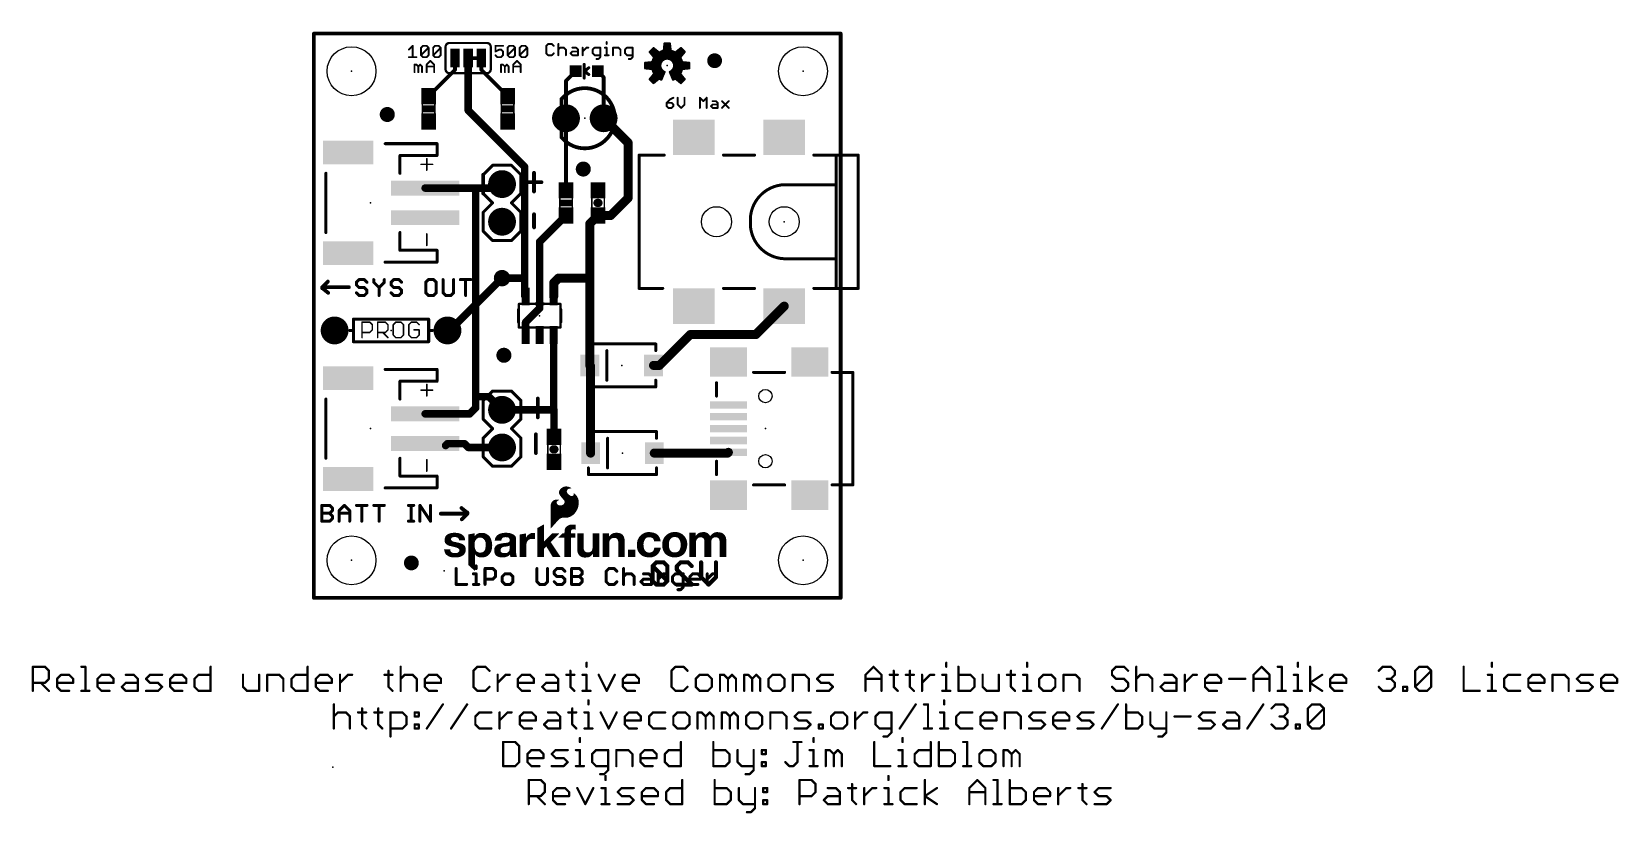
# Model space of a CAD drawing. Extents: x -20 to 87, y -15 to 38.
import ezdxf

# ---------------------------------------------------------------- set-up
doc = ezdxf.new("R2010")
doc.units = 0
for name, color, linetype in [('1', 12, 'CONTINUOUS'), ('16', 132, 'CONTINUOUS'), ('17', 110, 'CONTINUOUS'), ('18', 110, 'CONTINUOUS'), ('20', 53, 'CONTINUOUS'), ('21', 41, 'CONTINUOUS'), ('23', 53, 'CONTINUOUS'), ('51', 53, 'CONTINUOUS')]:
    doc.layers.add(name, color=color, linetype=linetype)

# ---------------------------------------------------------------- blocks, each defined once
blk = doc.blocks.new('RECT')
blk.add_solid([(-0.5, -0.5), (0.5, -0.5), (-0.5, 0.5), (0.5, 0.5)])
blk = doc.blocks.new('ROUNDP')
at = {"const_width": 0.5}
blk.add_lwpolyline([(0, -0.25, 1), (0, 0.25, 1), (0, -0.25)], format="xyb", dxfattribs=at)
blk = doc.blocks.new('PIE')
at = {"const_width": 0.5}
blk.add_lwpolyline([(0, -0.25, 1), (0, 0.25, 1), (0, -0.25)], format="xyb", dxfattribs=at)
blk = doc.blocks.new('ROUNDV')
at = {"const_width": 0.5}
blk.add_lwpolyline([(0, -0.25, 1), (0, 0.25, 1), (0, -0.25)], format="xyb", dxfattribs=at)

msp = doc.modelspace()

# ---------------------------------------------------------------- linework, layer by layer
at = {"layer": '1'}
for points, const_width in [([(-1.27, 0), (-1.27, 38.1)], 0.254), ([(-1.27, 38.1), (34.29, 38.1)], 0.254), ([(34.29, 38.1), (34.29, 0)], 0.254), ([(8.255, 36.449), (8.255, 35.648)], 0.254), ([(9.144, 36.449), (9.144, 32.9184)], 0.508), ([(10.16, 36.449), (9.017, 36.449)], 0.254), ([(10.072, 36.41), (10.033, 36.449)], 0.254), ([(10.033, 36.449), (10.033, 35.648)], 0.254), ([(8.255, 35.648), (6.477, 33.87)], 0.254), ([(10.033, 35.648), (11.811, 33.87)], 0.254), ([(15.748, 34.913), (16.395, 35.56)], 0.254), ([(18.288, 35.167), (17.895, 35.56)], 0.254), ([(15.748, 32.385), (15.748, 34.913)], 0.254), ([(18.288, 32.385), (18.288, 35.167)], 0.254), ([(9.144, 32.9184), (9.2202, 32.8422)], 0.508), ([(9.2202, 32.8422), (9.6012, 32.4612)], 0.508), ([(12.954, 29.1084), (9.6012, 32.4612)], 0.508), ([(15.748, 32.385), (15.748, 27.52)], 0.254), ([(19.939, 30.734), (18.288, 32.385)], 0.6096), ([(19.939, 27.0002), (19.939, 30.734)], 0.6096), ([(12.954, 21.59), (12.954, 29.1084)], 0.508), ([(6.24, 27.67), (9.652, 27.67)], 0.508), ([(9.652, 27.67), (11.16, 27.67)], 0.508), ([(9.652, 13.589), (9.652, 27.67)], 0.508), ([(11.16, 27.67), (11.43, 27.94)], 0.508), ([(18.7588, 25.82), (19.939, 27.0002)], 0.6096), ([(13.97, 24.042), (15.748, 25.82)], 0.508), ([(17.3572, 25.2702), (17.907, 25.82)], 0.6096), ([(17.653, 25.82), (17.907, 25.82)], 0.4064), ([(17.907, 25.82), (18.7588, 25.82)], 0.6096), ([(17.3572, 21.59), (17.3572, 25.2702)], 0.6096), ([(13.97, 19.558), (13.97, 24.042)], 0.508), ([(11.43, 21.59), (12.954, 21.59)], 0.508), ([(12.954, 20.4161), (12.954, 21.59)], 0.508), ([(14.92, 21.27), (15.24, 21.59)], 0.6096), ([(14.92, 20.3501), (14.92, 21.27)], 0.6096), ([(15.24, 21.59), (17.3572, 21.59)], 0.6096), ([(17.3572, 15.6972), (17.3572, 21.59)], 0.6096), ([(12.954, 20.4161), (13.02, 20.3501)], 0.508), ([(13.02, 18.608), (13.97, 19.558)], 0.508), ([(28.56, 17.78), (30.48, 19.7)], 0.6096), ([(13.02, 17.7499), (13.02, 18.608)], 0.508), ([(14.92, 17.7499), (14.92, 12.7)], 0.508), ([(22.0472, 15.6972), (24.13, 17.78)], 0.6096), ([(24.13, 17.78), (28.56, 17.78)], 0.6096), ([(17.408, 15.6464), (17.3572, 15.6972)], 0.6096), ([(17.408, 9.779), (17.408, 15.6464)], 0.6096), ([(21.6572, 15.6972), (22.0472, 15.6972)], 0.6096), ([(9.255, 12.43), (9.652, 12.827)], 0.508), ([(9.652, 12.827), (9.652, 13.589)], 0.508), ([(10.541, 13.589), (9.652, 13.589)], 0.508), ([(11.43, 12.7), (10.541, 13.589)], 0.508), ([(11.43, 12.7), (14.92, 12.7)], 0.508), ([(14.9352, 12.6848), (14.92, 12.7)], 0.508), ([(14.9352, 10.883), (14.9352, 12.6848)], 0.508), ([(6.24, 12.43), (9.255, 12.43)], 0.508), ([(7.747, 10.414), (7.62, 10.287)], 0.508), ([(8.89, 10.414), (7.747, 10.414)], 0.508), ([(9.144, 10.16), (8.89, 10.414)], 0.508), ([(11.43, 10.16), (9.144, 10.16)], 0.508), ([(21.708, 9.779), (26.659, 9.779)], 0.6096), ([(26.659, 9.779), (26.71, 9.83)], 0.6096), ([(34.29, 0), (-1.27, 0)], 0.254)]:
    msp.add_lwpolyline(points, dxfattribs=dict(at, const_width=const_width))
for points, const_width in [([(-1.2065, 38.1, 1), (-1.3335, 38.1)], 0.127), ([(-1.27, 38.1635, 1), (-1.27, 38.0365)], 0.127), ([(34.3535, 38.1, 1), (34.2265, 38.1)], 0.127), ([(34.29, 38.0365, 1), (34.29, 38.1635)], 0.127), ([(8.3185, 36.449, 1), (8.1915, 36.449)], 0.127), ([(9.271, 36.449, 1), (9.017, 36.449)], 0.254), ([(9.017, 36.5125, 1), (9.017, 36.3855)], 0.127), ([(10.0779, 36.4939, 1), (9.9881, 36.4041)], 0.127), ([(10.0965, 36.449, 1), (9.9695, 36.449)], 0.127), ([(10.0271, 36.3651, 1), (10.1169, 36.4549)], 0.127), ([(10.16, 36.3855, 1), (10.16, 36.5125)], 0.127), ([(8.1915, 35.648, 1), (8.3185, 35.648)], 0.127), ([(8.2999, 35.6031, 1), (8.2101, 35.6929)], 0.127), ([(10.0779, 35.6929, 1), (9.9881, 35.6031)], 0.127), ([(9.9695, 35.648, 1), (10.0965, 35.648)], 0.127), ([(16.4399, 35.5151, 1), (16.3501, 35.6049)], 0.127), ([(17.9399, 35.6049, 1), (17.8501, 35.5151)], 0.127), ([(15.8115, 34.913, 1), (15.6845, 34.913)], 0.127), ([(15.7031, 34.9579, 1), (15.7929, 34.8681)], 0.127), ([(18.3515, 35.167, 1), (18.2245, 35.167)], 0.127), ([(18.2431, 35.1221, 1), (18.3329, 35.2119)], 0.127), ([(6.4321, 33.9149, 1), (6.5219, 33.8251)], 0.127), ([(11.7661, 33.8251, 1), (11.8559, 33.9149)], 0.127), ([(9.2338, 33.0082, 1), (9.0542, 32.8286)], 0.254), ([(9.017, 32.9184, 1), (9.271, 32.9184)], 0.254), ([(9.31, 32.932, 1), (9.1304, 32.7524)], 0.254), ([(9.1304, 32.7524, 1), (9.31, 32.932)], 0.254), ([(9.691, 32.551, 1), (9.5114, 32.3714)], 0.254), ([(9.5114, 32.3714, 1), (9.691, 32.551)], 0.254), ([(15.8115, 32.385, 1), (15.6845, 32.385)], 0.127), ([(15.6845, 32.385, 1), (15.8115, 32.385)], 0.127), ([(18.3958, 32.4928, 1), (18.1802, 32.2772)], 0.3048), ([(18.2245, 32.385, 1), (18.3515, 32.385)], 0.127), ([(20.0914, 30.734, 1), (19.7866, 30.734)], 0.3048), ([(19.8312, 30.6262, 1), (20.0468, 30.8418)], 0.3048), ([(13.081, 29.1084, 1), (12.827, 29.1084)], 0.254), ([(12.8642, 29.0186, 1), (13.0438, 29.1982)], 0.254), ([(6.24, 27.797, 1), (6.24, 27.543)], 0.254), ([(9.652, 27.797, 1), (9.652, 27.543)], 0.254), ([(9.779, 27.67, 1), (9.525, 27.67)], 0.254), ([(9.652, 27.543, 1), (9.652, 27.797)], 0.254), ([(11.0702, 27.7598, 1), (11.2498, 27.5802)], 0.254), ([(11.16, 27.543, 1), (11.16, 27.797)], 0.254), ([(11.5198, 27.8502, 1), (11.3402, 28.0298)], 0.254), ([(15.6845, 27.52, 1), (15.8115, 27.52)], 0.127), ([(19.7866, 27.0002, 1), (20.0914, 27.0002)], 0.3048), ([(20.0468, 26.8924, 1), (19.8312, 27.108)], 0.3048), ([(15.8378, 25.7302, 1), (15.6582, 25.9098)], 0.254), ([(17.653, 25.9216, 1), (17.653, 25.7184)], 0.2032), ([(17.907, 25.9724, 1), (17.907, 25.6676)], 0.3048), ([(18.0148, 25.7122, 1), (17.7992, 25.9278)], 0.3048), ([(17.907, 25.7184, 1), (17.907, 25.9216)], 0.2032), ([(18.651, 25.9278, 1), (18.8666, 25.7122)], 0.3048), ([(18.7588, 25.6676, 1), (18.7588, 25.9724)], 0.3048), ([(17.2494, 25.378, 1), (17.465, 25.1624)], 0.3048), ([(17.5096, 25.2702, 1), (17.2048, 25.2702)], 0.3048), ([(14.097, 24.042, 1), (13.843, 24.042)], 0.254), ([(13.8802, 24.1318, 1), (14.0598, 23.9522)], 0.254), ([(11.43, 21.717, 1), (11.43, 21.463)], 0.254), ([(13.081, 21.59, 1), (12.827, 21.59)], 0.254), ([(12.827, 21.59, 1), (13.081, 21.59)], 0.254), ([(12.954, 21.463, 1), (12.954, 21.717)], 0.254), ([(14.8122, 21.3778, 1), (15.0278, 21.1622)], 0.3048), ([(15.0724, 21.27, 1), (14.7676, 21.27)], 0.3048), ([(15.24, 21.7424, 1), (15.24, 21.4376)], 0.3048), ([(15.3478, 21.4822, 1), (15.1322, 21.6978)], 0.3048), ([(17.5096, 21.59, 1), (17.2048, 21.59)], 0.3048), ([(17.2048, 21.59, 1), (17.5096, 21.59)], 0.3048), ([(17.3572, 21.4376, 1), (17.3572, 21.7424)], 0.3048), ([(13.0438, 20.5059, 1), (12.8642, 20.3263)], 0.254), ([(12.827, 20.4161, 1), (13.081, 20.4161)], 0.254), ([(12.9302, 20.2603, 1), (13.1098, 20.4399)], 0.254), ([(14.7676, 20.3501, 1), (15.0724, 20.3501)], 0.3048), ([(13.843, 19.558, 1), (14.097, 19.558)], 0.254), ([(14.0598, 19.4682, 1), (13.8802, 19.6478)], 0.254), ([(30.5878, 19.5922, 1), (30.3722, 19.8078)], 0.3048), ([(13.147, 18.608, 1), (12.893, 18.608)], 0.254), ([(12.9302, 18.6978, 1), (13.1098, 18.5182)], 0.254), ([(12.893, 17.7499, 1), (13.147, 17.7499)], 0.254), ([(15.047, 17.7499, 1), (14.793, 17.7499)], 0.254), ([(24.13, 17.9324, 1), (24.13, 17.6276)], 0.3048), ([(24.2378, 17.6722, 1), (24.0222, 17.8878)], 0.3048), ([(28.4522, 17.8878, 1), (28.6678, 17.6722)], 0.3048), ([(28.56, 17.6276, 1), (28.56, 17.9324)], 0.3048), ([(17.465, 15.805, 1), (17.2494, 15.5894)], 0.3048), ([(17.2048, 15.6972, 1), (17.5096, 15.6972)], 0.3048), ([(17.5604, 15.6464, 1), (17.2556, 15.6464)], 0.3048), ([(17.3002, 15.5386, 1), (17.5158, 15.7542)], 0.3048), ([(21.6572, 15.8496, 1), (21.6572, 15.5448)], 0.3048), ([(21.9394, 15.805, 1), (22.155, 15.5894)], 0.3048), ([(22.0472, 15.5448, 1), (22.0472, 15.8496)], 0.3048), ([(9.779, 13.589, 1), (9.525, 13.589)], 0.254), ([(9.652, 13.716, 1), (9.652, 13.462)], 0.254), ([(9.525, 13.589, 1), (9.779, 13.589)], 0.254), ([(9.525, 12.827, 1), (9.779, 12.827)], 0.254), ([(9.7418, 12.7372, 1), (9.5622, 12.9168)], 0.254), ([(10.6308, 13.6788, 1), (10.4512, 13.4992)], 0.254), ([(10.541, 13.462, 1), (10.541, 13.716)], 0.254), ([(11.43, 12.827, 1), (11.43, 12.573)], 0.254), ([(11.3402, 12.6102, 1), (11.5198, 12.7898)], 0.254), ([(15.0098, 12.7898, 1), (14.8302, 12.6102)], 0.254), ([(15.0622, 12.6848, 1), (14.8082, 12.6848)], 0.254), ([(14.8454, 12.595, 1), (15.025, 12.7746)], 0.254), ([(14.92, 12.573, 1), (14.92, 12.827)], 0.254), ([(6.24, 12.557, 1), (6.24, 12.303)], 0.254), ([(9.1652, 12.5198, 1), (9.3448, 12.3402)], 0.254), ([(9.255, 12.303, 1), (9.255, 12.557)], 0.254), ([(14.793, 12.7, 1), (15.047, 12.7)], 0.254), ([(14.8082, 10.883, 1), (15.0622, 10.883)], 0.254), ([(7.5302, 10.3768, 1), (7.7098, 10.1972)], 0.254), ([(7.747, 10.541, 1), (7.747, 10.287)], 0.254), ([(7.8368, 10.3242, 1), (7.6572, 10.5038)], 0.254), ([(8.9798, 10.5038, 1), (8.8002, 10.3242)], 0.254), ([(8.89, 10.287, 1), (8.89, 10.541)], 0.254), ([(9.144, 10.287, 1), (9.144, 10.033)], 0.254), ([(9.0542, 10.0702, 1), (9.2338, 10.2498)], 0.254), ([(11.43, 10.033, 1), (11.43, 10.287)], 0.254), ([(17.2556, 9.779, 1), (17.5604, 9.779)], 0.3048), ([(21.708, 9.9314, 1), (21.708, 9.6266)], 0.3048), ([(26.5512, 9.8868, 1), (26.7668, 9.6712)], 0.3048), ([(26.8178, 9.7222, 1), (26.6022, 9.9378)], 0.3048), ([(26.659, 9.6266, 1), (26.659, 9.9314)], 0.3048), ([(-1.27, 0.0635, 1), (-1.27, -0.0635)], 0.127), ([(-1.3335, 0, 1), (-1.2065, 0)], 0.127), ([(34.2265, 0, 1), (34.3535, 0)], 0.127), ([(34.29, -0.0635, 1), (34.29, 0.0635)], 0.127)]:
    msp.add_lwpolyline(points, format="xyb", dxfattribs=dict(at, const_width=const_width))
at = {"layer": '16'}
for points, const_width in [([(-1.27, 0), (-1.27, 38.1)], 0.254), ([(-1.27, 38.1), (34.29, 38.1)], 0.254), ([(34.29, 38.1), (34.29, 0)], 0.254), ([(7.8994, 18.0594), (11.43, 21.59)], 0.508), ([(7.747, 18.0594), (7.8994, 18.0594)], 0.508), ([(21.8456, 2.4016), (21.5957, 2.1516)], 0.2794), ([(21.5957, 2.1516), (21.5957, 1.1517)], 0.2794), ([(22.5956, 1.1517), (21.5957, 2.1516)], 0.2794), ([(22.3456, 2.4016), (21.8456, 2.4016)], 0.2794), ([(22.5956, 2.1516), (22.3456, 2.4016)], 0.2794), ([(22.5956, 1.1517), (22.5956, 2.1516)], 0.2794), ([(23.2328, 2.1516), (23.4828, 2.4016)], 0.2794), ([(23.2328, 1.9016), (23.2328, 2.1516)], 0.2794), ([(23.4828, 2.4016), (23.9828, 2.4016)], 0.2794), ([(23.9828, 2.4016), (24.2327, 2.1516)], 0.2794), ([(24.87, 1.4017), (24.87, 2.4016)], 0.2794), ([(25.8699, 2.4016), (25.8699, 1.4017)], 0.2794), ([(21.5957, 1.1517), (21.8456, 0.9017)], 0.2794), ([(22.3456, 0.9017), (22.5956, 1.1517)], 0.2794), ([(24.2327, 0.9017), (23.2328, 1.9016)], 0.2794), ([(25.3699, 0.9017), (24.87, 1.4017)], 0.2794), ([(25.8699, 1.4017), (25.3699, 0.9017)], 0.2794), ([(34.29, 0), (-1.27, 0)], 0.254), ([(21.8456, 0.9017), (22.3456, 0.9017)], 0.2794), ([(23.2328, 0.9017), (24.2327, 0.9017)], 0.2794)]:
    msp.add_lwpolyline(points, dxfattribs=dict(at, const_width=const_width))
for points, const_width in [([(-1.2065, 38.1, 1), (-1.3335, 38.1)], 0.127), ([(-1.27, 38.1635, 1), (-1.27, 38.0365)], 0.127), ([(34.3535, 38.1, 1), (34.2265, 38.1)], 0.127), ([(34.29, 38.0365, 1), (34.29, 38.1635)], 0.127), ([(11.5198, 21.5002, 1), (11.3402, 21.6798)], 0.254), ([(7.747, 18.1864, 1), (7.747, 17.9324)], 0.254), ([(7.8096, 18.1492, 1), (7.9892, 17.9696)], 0.254), ([(7.8994, 17.9324, 1), (7.8994, 18.1864)], 0.254), ([(21.6655, 2.1516, 1), (21.5258, 2.1516)], 0.1397), ([(21.6451, 2.201, 1), (21.5463, 2.1022)], 0.1397), ([(21.5463, 2.201, 1), (21.6451, 2.1022)], 0.1397), ([(21.8456, 2.4714, 1), (21.8456, 2.3317)], 0.1397), ([(21.895, 2.3522, 1), (21.7963, 2.451)], 0.1397), ([(22.395, 2.451, 1), (22.2962, 2.3522)], 0.1397), ([(22.3456, 2.3317, 1), (22.3456, 2.4714)], 0.1397), ([(22.6654, 2.1516, 1), (22.5257, 2.1516)], 0.1397), ([(22.5462, 2.1022, 1), (22.645, 2.201)], 0.1397), ([(23.3027, 2.1516, 1), (23.163, 2.1516)], 0.1397), ([(23.1834, 2.201, 1), (23.2822, 2.1022)], 0.1397), ([(23.4828, 2.4714, 1), (23.4828, 2.3317)], 0.1397), ([(23.5322, 2.3522, 1), (23.4334, 2.451)], 0.1397), ([(24.0322, 2.451, 1), (23.9334, 2.3522)], 0.1397), ([(23.9828, 2.3317, 1), (23.9828, 2.4714)], 0.1397), ([(24.1834, 2.1022, 1), (24.2821, 2.201)], 0.1397), ([(24.9398, 2.4016, 1), (24.8001, 2.4016)], 0.1397), ([(25.9398, 2.4016, 1), (25.8001, 2.4016)], 0.1397), ([(21.5258, 1.1517, 1), (21.6655, 1.1517)], 0.1397), ([(21.6451, 1.2011, 1), (21.5463, 1.1023)], 0.1397), ([(22.5257, 1.1517, 1), (22.6654, 1.1517)], 0.1397), ([(22.645, 1.1023, 1), (22.5462, 1.2011)], 0.1397), ([(22.5462, 1.1023, 1), (22.645, 1.2011)], 0.1397), ([(23.2822, 1.951, 1), (23.1834, 1.8522)], 0.1397), ([(23.163, 1.9016, 1), (23.3027, 1.9016)], 0.1397), ([(24.9194, 1.4511, 1), (24.8206, 1.3523)], 0.1397), ([(24.8001, 1.4017, 1), (24.9398, 1.4017)], 0.1397), ([(25.8001, 1.4017, 1), (25.9398, 1.4017)], 0.1397), ([(25.9193, 1.3523, 1), (25.8205, 1.4511)], 0.1397), ([(-1.27, 0.0635, 1), (-1.27, -0.0635)], 0.127), ([(-1.3335, 0, 1), (-1.2065, 0)], 0.127), ([(21.8456, 0.9716, 1), (21.8456, 0.8319)], 0.1397), ([(21.7963, 0.8523, 1), (21.895, 0.9511)], 0.1397), ([(22.2962, 0.9511, 1), (22.395, 0.8523)], 0.1397), ([(22.3456, 0.8319, 1), (22.3456, 0.9716)], 0.1397), ([(23.2328, 0.9716, 1), (23.2328, 0.8319)], 0.1397), ([(24.1834, 0.8523, 1), (24.2821, 0.9511)], 0.1397), ([(24.2327, 0.8319, 1), (24.2327, 0.9716)], 0.1397), ([(25.3205, 0.9511, 1), (25.4193, 0.8523)], 0.1397), ([(25.3205, 0.8523, 1), (25.4193, 0.9511)], 0.1397), ([(34.2265, 0, 1), (34.3535, 0)], 0.127), ([(34.29, -0.0635, 1), (34.29, 0.0635)], 0.127)]:
    msp.add_lwpolyline(points, format="xyb", dxfattribs=dict(at, const_width=const_width))
at = {"layer": '20', "const_width": 0.254}
for points in [[(34.29, 38.1), (-1.27, 38.1)], [(-1.27, 38.1), (-1.27, 0)], [(34.29, 0), (34.29, 38.1)], [(-1.27, 0), (34.29, 0)]]:
    msp.add_lwpolyline(points, dxfattribs=at)
at = {"layer": '20', "const_width": 0.127}
for points in [[(-1.27, 38.1635, 1), (-1.27, 38.0365)], [(-1.2065, 38.1, 1), (-1.3335, 38.1)], [(34.3535, 38.1, 1), (34.2265, 38.1)], [(34.29, 38.0365, 1), (34.29, 38.1635)], [(-1.27, 0.0635, 1), (-1.27, -0.0635)], [(-1.3335, 0, 1), (-1.2065, 0)], [(34.2265, 0, 1), (34.3535, 0)], [(34.29, -0.0635, 1), (34.29, 0.0635)]]:
    msp.add_lwpolyline(points, format="xyb", dxfattribs=at)
at = {"layer": '20'}
for centre, radius in [((1.27, 35.56), 1.651), ((31.75, 35.56), 1.651), ((25.908, 25.4), 1.016), ((30.48, 25.4), 1.016), ((29.21, 13.63), 0.45), ((29.21, 9.23), 0.45), ((1.27, 2.54), 1.651), ((31.75, 2.54), 1.651)]:
    msp.add_circle(centre, radius, dxfattribs=at)
at = {"layer": '21'}
for points, const_width in [([(7.874, 37.465, 0.4142), (7.62, 37.211)], 0.1524), ([(7.874, 37.5031, 1), (7.874, 37.4269)], 0.0762), ([(7.874, 37.4269, 1), (7.874, 37.5031)], 0.0762), ([(10.668, 37.211, 0.4142), (10.414, 37.465)], 0.1524), ([(10.414, 37.5031, 1), (10.414, 37.4269)], 0.0762), ([(10.414, 37.4269, 1), (10.414, 37.5031)], 0.0762), ([(18.5298, 37.5293, 1), (18.4663, 37.5293)], 0.0635), ([(22.3978, 37.4673, 1), (22.3978, 37.3923)], 0.075), ([(22.4351, 37.426, 1), (22.3605, 37.4336)], 0.075), ([(22.8007, 37.4336, 1), (22.7261, 37.426)], 0.075), ([(22.7634, 37.3923, 1), (22.7634, 37.4673)], 0.075), ([(5.121, 37.0434, 1), (5.166, 36.9985)], 0.0635), ([(5.1435, 36.5443, 1), (5.1435, 36.4808)], 0.0635), ([(5.4295, 37.2752, 1), (5.366, 37.2752)], 0.0635), ([(5.366, 36.5125, 1), (5.4295, 36.5125)], 0.0635), ([(5.4202, 37.2527, 1), (5.3753, 37.2976)], 0.0635), ([(5.6519, 36.4808, 1), (5.6519, 36.5443)], 0.0635), ([(5.9938, 37.148, 1), (5.9303, 37.148)], 0.0635), ([(5.9303, 36.6396, 1), (5.9938, 36.6396)], 0.0635), ([(5.9396, 37.1705, 1), (5.9845, 37.1256)], 0.0635), ([(5.9845, 36.6621, 1), (5.9396, 36.6172)], 0.0635), ([(5.9396, 36.6621, 1), (5.9845, 36.6172)], 0.0635), ([(6.0892, 37.3069, 1), (6.0892, 37.2434)], 0.0635), ([(6.0892, 36.5443, 1), (6.0892, 36.4808)], 0.0635), ([(6.1116, 37.2527, 1), (6.0667, 37.2976)], 0.0635), ([(6.0667, 36.49, 1), (6.1116, 36.535)], 0.0635), ([(6.321, 36.535, 1), (6.3659, 36.49)], 0.0635), ([(6.3659, 37.2976, 1), (6.321, 37.2527)], 0.0635), ([(6.3434, 37.2434, 1), (6.3434, 37.3069)], 0.0635), ([(6.3434, 36.4808, 1), (6.3434, 36.5443)], 0.0635), ([(6.5023, 37.148, 1), (6.4388, 37.148)], 0.0635), ([(6.4388, 36.6396, 1), (6.5023, 36.6396)], 0.0635), ([(6.493, 36.6172, 1), (6.4481, 36.6621)], 0.0635), ([(6.493, 37.1256, 1), (6.4481, 37.1705)], 0.0635), ([(6.4481, 37.1256, 1), (6.493, 37.1705)], 0.0635), ([(6.8124, 37.148, 1), (6.7489, 37.148)], 0.0635), ([(6.7489, 36.6396, 1), (6.8124, 36.6396)], 0.0635), ([(6.7582, 37.1705, 1), (6.8031, 37.1256)], 0.0635), ([(6.8031, 36.6621, 1), (6.7582, 36.6172)], 0.0635), ([(6.7582, 36.6621, 1), (6.8031, 36.6172)], 0.0635), ([(6.9078, 37.3069, 1), (6.9078, 37.2434)], 0.0635), ([(6.9078, 36.5443, 1), (6.9078, 36.4808)], 0.0635), ([(6.9302, 37.2527, 1), (6.8853, 37.2976)], 0.0635), ([(6.8853, 36.49, 1), (6.9302, 36.535)], 0.0635), ([(7.1395, 36.535, 1), (7.1844, 36.49)], 0.0635), ([(7.1844, 37.2976, 1), (7.1395, 37.2527)], 0.0635), ([(7.162, 37.2434, 1), (7.162, 37.3069)], 0.0635), ([(7.162, 36.4808, 1), (7.162, 36.5443)], 0.0635), ([(7.3208, 37.148, 1), (7.2573, 37.148)], 0.0635), ([(7.2573, 36.6396, 1), (7.3208, 36.6396)], 0.0635), ([(7.3115, 36.6172, 1), (7.2666, 36.6621)], 0.0635), ([(7.3115, 37.1256, 1), (7.2666, 37.1705)], 0.0635), ([(7.2666, 37.1256, 1), (7.3115, 37.1705)], 0.0635), ([(7.6581, 37.211, 1), (7.5819, 37.211)], 0.0762), ([(7.5819, 37.211, 1), (7.6581, 37.211)], 0.0762), ([(10.7061, 37.211, 1), (10.6299, 37.211)], 0.0762), ([(10.6299, 37.211, 1), (10.7061, 37.211)], 0.0762), ([(11.0173, 37.2752, 1), (10.9537, 37.2752)], 0.0635), ([(10.9537, 36.8938, 1), (11.0173, 36.8938)], 0.0635), ([(10.9855, 37.3069, 1), (10.9855, 37.2434)], 0.0635), ([(10.9713, 36.9222, 1), (10.9997, 36.8654)], 0.0635), ([(11.008, 36.6621, 1), (10.963, 36.6172)], 0.0635), ([(11.1126, 36.5443, 1), (11.1126, 36.4808)], 0.0635), ([(11.0902, 36.49, 1), (11.1351, 36.535)], 0.0635), ([(11.2397, 37.0527, 1), (11.2397, 36.9892)], 0.0635), ([(11.2539, 36.9925, 1), (11.2255, 37.0493)], 0.0635), ([(11.3444, 36.535, 1), (11.3893, 36.49)], 0.0635), ([(11.3893, 37.0434, 1), (11.3444, 36.9985)], 0.0635), ([(11.3668, 36.9892, 1), (11.3668, 37.0527)], 0.0635), ([(11.3668, 36.4808, 1), (11.3668, 36.5443)], 0.0635), ([(11.5257, 36.8938, 1), (11.4622, 36.8938)], 0.0635), ([(11.4622, 36.6396, 1), (11.5257, 36.6396)], 0.0635), ([(11.5164, 36.6172, 1), (11.4715, 36.6621)], 0.0635), ([(11.4715, 36.8714, 1), (11.5164, 36.9163)], 0.0635), ([(11.4939, 37.2434, 1), (11.4939, 37.3069)], 0.0635), ([(11.8358, 37.148, 1), (11.7723, 37.148)], 0.0635), ([(11.7723, 36.6396, 1), (11.8358, 36.6396)], 0.0635), ([(11.7816, 37.1705, 1), (11.8265, 37.1256)], 0.0635), ([(11.8265, 36.6621, 1), (11.7816, 36.6172)], 0.0635), ([(11.7816, 36.6621, 1), (11.8265, 36.6172)], 0.0635), ([(11.9312, 37.3069, 1), (11.9312, 37.2434)], 0.0635), ([(11.9312, 36.5443, 1), (11.9312, 36.4808)], 0.0635), ([(11.9536, 37.2527, 1), (11.9087, 37.2976)], 0.0635), ([(11.9087, 36.49, 1), (11.9536, 36.535)], 0.0635), ([(12.163, 36.535, 1), (12.2079, 36.49)], 0.0635), ([(12.2079, 37.2976, 1), (12.163, 37.2527)], 0.0635), ([(12.1854, 37.2434, 1), (12.1854, 37.3069)], 0.0635), ([(12.1854, 36.4808, 1), (12.1854, 36.5443)], 0.0635), ([(12.3443, 37.148, 1), (12.2808, 37.148)], 0.0635), ([(12.2808, 36.6396, 1), (12.3443, 36.6396)], 0.0635), ([(12.335, 36.6172, 1), (12.2901, 36.6621)], 0.0635), ([(12.335, 37.1256, 1), (12.2901, 37.1705)], 0.0635), ([(12.2901, 37.1256, 1), (12.335, 37.1705)], 0.0635), ([(12.6544, 37.148, 1), (12.5909, 37.148)], 0.0635), ([(12.5909, 36.6396, 1), (12.6544, 36.6396)], 0.0635), ([(12.6002, 37.1705, 1), (12.6451, 37.1256)], 0.0635), ([(12.6451, 36.6621, 1), (12.6002, 36.6172)], 0.0635), ([(12.6002, 36.6621, 1), (12.6451, 36.6172)], 0.0635), ([(12.7498, 37.3069, 1), (12.7498, 37.2434)], 0.0635), ([(12.7498, 36.5443, 1), (12.7498, 36.4808)], 0.0635), ([(12.7722, 37.2527, 1), (12.7273, 37.2976)], 0.0635), ([(12.7273, 36.49, 1), (12.7722, 36.535)], 0.0635), ([(12.9815, 36.535, 1), (13.0264, 36.49)], 0.0635), ([(13.0264, 37.2976, 1), (12.9815, 37.2527)], 0.0635), ([(13.004, 37.2434, 1), (13.004, 37.3069)], 0.0635), ([(13.004, 36.4808, 1), (13.004, 36.5443)], 0.0635), ([(13.1628, 37.148, 1), (13.0993, 37.148)], 0.0635), ([(13.0993, 36.6396, 1), (13.1628, 36.6396)], 0.0635), ([(13.1535, 37.1256, 1), (13.1086, 37.1705)], 0.0635), ([(13.1086, 37.1256, 1), (13.1535, 37.1705)], 0.0635), ([(13.1535, 36.6172, 1), (13.1086, 36.6621)], 0.0635), ([(14.4463, 37.275, 1), (14.3827, 37.275)], 0.0635), ([(14.3827, 36.7666, 1), (14.4463, 36.7666)], 0.0635), ([(14.392, 37.2975, 1), (14.437, 37.2526)], 0.0635), ([(14.437, 36.7891, 1), (14.392, 36.7442)], 0.0635), ([(14.5416, 37.4339, 1), (14.5416, 37.3704)], 0.0635), ([(14.5416, 36.6713, 1), (14.5416, 36.6078)], 0.0635), ([(14.5641, 37.3797, 1), (14.5192, 37.4246)], 0.0635), ([(14.5192, 36.617, 1), (14.5641, 36.662)], 0.0635), ([(14.7734, 36.662, 1), (14.8183, 36.617)], 0.0635), ([(14.8183, 37.4246, 1), (14.7734, 37.3797)], 0.0635), ([(14.7958, 37.3704, 1), (14.7958, 37.4339)], 0.0635), ([(14.7958, 36.6078, 1), (14.7958, 36.6713)], 0.0635), ([(14.9005, 37.2526, 1), (14.9454, 37.2975)], 0.0635), ([(14.9454, 36.7442, 1), (14.9005, 36.7891)], 0.0635), ([(15.2648, 37.4021, 1), (15.2013, 37.4021)], 0.0635), ([(15.2013, 36.6395, 1), (15.2648, 36.6395)], 0.0635), ([(15.2106, 37.0433, 1), (15.2555, 36.9984)], 0.0635), ([(15.3602, 37.1797, 1), (15.3602, 37.1162)], 0.0635), ([(15.3826, 37.1255, 1), (15.3377, 37.1704)], 0.0635), ([(15.6369, 37.1704, 1), (15.592, 37.1255)], 0.0635), ([(15.6144, 37.1162, 1), (15.6144, 37.1797)], 0.0635), ([(15.7733, 37.0208, 1), (15.7098, 37.0208)], 0.0635), ([(15.7098, 36.6395, 1), (15.7733, 36.6395)], 0.0635), ([(15.7191, 36.9984, 1), (15.764, 37.0433)], 0.0635), ([(16.0741, 36.7891, 1), (16.0292, 36.7442)], 0.0635), ([(16.0292, 36.7891, 1), (16.0741, 36.7442)], 0.0635), ([(16.1788, 37.1797, 1), (16.1788, 37.1162)], 0.0635), ([(16.1788, 36.9255, 1), (16.1788, 36.862)], 0.0635), ([(16.1788, 36.6713, 1), (16.1788, 36.6078)], 0.0635), ([(16.2012, 36.8713, 1), (16.1563, 36.9162)], 0.0635), ([(16.1563, 36.617, 1), (16.2012, 36.662)], 0.0635), ([(16.4554, 37.1704, 1), (16.4105, 37.1255)], 0.0635), ([(16.433, 37.1162, 1), (16.433, 37.1797)], 0.0635), ([(16.5918, 37.0208, 1), (16.5283, 37.0208)], 0.0635), ([(16.5283, 36.6395, 1), (16.5918, 36.6395)], 0.0635), ([(16.5376, 36.9984, 1), (16.5825, 37.0433)], 0.0635), ([(16.5601, 36.862, 1), (16.5601, 36.9255)], 0.0635), ([(16.5601, 36.6078, 1), (16.5601, 36.6713)], 0.0635), ([(16.902, 37.1479, 1), (16.8385, 37.1479)], 0.0635), ([(16.8385, 36.6395, 1), (16.902, 36.6395)], 0.0635), ([(16.8478, 36.9162, 1), (16.8927, 36.8713)], 0.0635), ([(17.1244, 37.1797, 1), (17.1244, 37.1162)], 0.0635), ([(17.1469, 37.1255, 1), (17.102, 37.1704)], 0.0635), ([(17.2516, 37.1162, 1), (17.2516, 37.1797)], 0.0635), ([(17.5841, 37.0208, 1), (17.5206, 37.0208)], 0.0635), ([(17.5299, 37.0433, 1), (17.5748, 36.9984)], 0.0635), ([(17.5748, 36.7891, 1), (17.5299, 36.7442)], 0.0635), ([(17.5206, 36.7666, 1), (17.5841, 36.7666)], 0.0635), ([(17.6795, 37.1797, 1), (17.6795, 37.1162)], 0.0635), ([(17.6795, 36.6713, 1), (17.6795, 36.6078)], 0.0635), ([(17.7019, 37.1255, 1), (17.657, 37.1704)], 0.0635), ([(17.657, 36.617, 1), (17.7019, 36.662)], 0.0635), ([(17.8066, 36.417, 1), (17.8066, 36.3535)], 0.0635), ([(17.9113, 36.4077, 1), (17.9562, 36.3628)], 0.0635), ([(17.9337, 36.3535, 1), (17.9337, 36.417)], 0.0635), ([(18.0926, 37.1479, 1), (18.0291, 37.1479)], 0.0635), ([(18.0291, 36.5124, 1), (18.0926, 36.5124)], 0.0635), ([(18.0833, 36.4899, 1), (18.0384, 36.5348)], 0.0635), ([(18.0608, 37.1162, 1), (18.0608, 37.1797)], 0.0635), ([(18.0608, 36.6078, 1), (18.0608, 36.6713)], 0.0635), ([(18.371, 37.1797, 1), (18.371, 37.1162)], 0.0635), ([(18.371, 36.6713, 1), (18.371, 36.6078)], 0.0635), ([(18.4663, 37.4021, 1), (18.5298, 37.4021)], 0.0635), ([(18.5298, 37.1479, 1), (18.4663, 37.1479)], 0.0635), ([(18.4663, 36.6395, 1), (18.5298, 36.6395)], 0.0635), ([(18.4981, 37.1162, 1), (18.4981, 37.1797)], 0.0635), ([(18.6252, 36.6078, 1), (18.6252, 36.6713)], 0.0635), ([(18.9484, 37.1479, 1), (18.8849, 37.1479)], 0.0635), ([(18.8849, 36.6395, 1), (18.9484, 36.6395)], 0.0635), ([(18.9167, 37.1797, 1), (18.9167, 37.1162)], 0.0635), ([(19.3205, 37.1704, 1), (19.2756, 37.1255)], 0.0635), ([(19.298, 37.1162, 1), (19.298, 37.1797)], 0.0635), ([(19.4569, 37.0208, 1), (19.3934, 37.0208)], 0.0635), ([(19.3934, 36.6395, 1), (19.4569, 36.6395)], 0.0635), ([(19.4027, 36.9984, 1), (19.4476, 37.0433)], 0.0635), ([(19.767, 37.0208, 1), (19.7035, 37.0208)], 0.0635), ([(19.7035, 36.7666, 1), (19.767, 36.7666)], 0.0635), ([(19.7128, 37.0433, 1), (19.7577, 36.9984)], 0.0635), ([(19.7577, 36.7891, 1), (19.7128, 36.7442)], 0.0635), ([(19.8624, 37.1797, 1), (19.8624, 37.1162)], 0.0635), ([(19.8624, 36.6713, 1), (19.8624, 36.6078)], 0.0635), ([(19.8848, 37.1255, 1), (19.8399, 37.1704)], 0.0635), ([(19.8399, 36.617, 1), (19.8848, 36.662)], 0.0635), ([(19.9895, 36.417, 1), (19.9895, 36.3535)], 0.0635), ([(20.0941, 36.4077, 1), (20.139, 36.3628)], 0.0635), ([(20.1166, 36.3535, 1), (20.1166, 36.417)], 0.0635), ([(20.2754, 37.1479, 1), (20.2119, 37.1479)], 0.0635), ([(20.2119, 36.5124, 1), (20.2754, 36.5124)], 0.0635), ([(20.2661, 36.4899, 1), (20.2212, 36.5348)], 0.0635), ([(20.2437, 37.1162, 1), (20.2437, 37.1797)], 0.0635), ([(20.2437, 36.6078, 1), (20.2437, 36.6713)], 0.0635), ([(21.4277, 36.8882, 1), (21.3695, 36.8408)], 0.075), ([(21.3721, 36.891, 1), (21.4251, 36.838)], 0.075), ([(21.4341, 36.9375, 1), (21.4341, 36.8625)], 0.075), ([(21.492, 36.7875, 1), (21.492, 36.7125)], 0.075), ([(21.5841, 37.0875, 1), (21.5841, 37.0125)], 0.075), ([(21.6143, 36.6375, 1), (21.6143, 36.5625)], 0.075), ([(21.6808, 37.1521, 1), (21.6334, 37.0939)], 0.075), ([(21.6836, 37.0965, 1), (21.6306, 37.1495)], 0.075), ([(21.6867, 36.4875, 1), (21.6867, 36.4125)], 0.075), ([(21.7393, 36.4703, 1), (21.6727, 36.5047)], 0.075), ([(21.6769, 36.4638, 1), (21.7351, 36.5112)], 0.075), ([(21.7466, 37.0125, 1), (21.7466, 37.0875)], 0.075), ([(21.9306, 36.8625, 1), (21.9306, 36.9375)], 0.075), ([(22.0169, 36.8489, 1), (22.0513, 36.7823)], 0.075), ([(22.0104, 36.7865, 1), (22.0578, 36.8447)], 0.075), ([(22.1745, 36.9295, 1), (22.1974, 36.8581)], 0.075), ([(22.2053, 36.9375, 1), (22.2053, 36.8625)], 0.075), ([(22.2031, 36.8605, 1), (22.1688, 36.9272)], 0.075), ([(22.3113, 36.9497, 1), (22.3859, 36.9421)], 0.075), ([(22.3592, 37.0875, 1), (22.3592, 37.0125)], 0.075), ([(22.3744, 37.2375, 1), (22.3744, 37.1625)], 0.075), ([(22.36, 36.9102, 1), (22.3372, 36.9816)], 0.075), ([(22.3897, 37.3875, 1), (22.3897, 37.3125)], 0.075), ([(22.4014, 36.4141, 1), (22.42, 36.3414)], 0.075), ([(22.4284, 36.3447, 1), (22.393, 36.4108)], 0.075), ([(22.519, 36.4431, 1), (22.5198, 36.3681)], 0.075), ([(22.5287, 36.3693, 1), (22.5101, 36.4419)], 0.075), ([(22.6401, 36.4434, 1), (22.6231, 36.3703)], 0.075), ([(22.632, 36.3693, 1), (22.6312, 36.4443)], 0.075), ([(22.7578, 36.4148, 1), (22.7239, 36.3479)], 0.075), ([(22.7323, 36.3448, 1), (22.7494, 36.4179)], 0.075), ([(22.7715, 37.3125, 1), (22.7715, 37.3875)], 0.075), ([(22.824, 36.9816, 1), (22.8012, 36.9102)], 0.075), ([(22.7753, 36.9421, 1), (22.8499, 36.9497)], 0.075), ([(22.7868, 37.1625, 1), (22.7868, 37.2375)], 0.075), ([(22.802, 37.0125, 1), (22.802, 37.0875)], 0.075), ([(22.9924, 36.9272, 1), (22.9581, 36.8605)], 0.075), ([(22.956, 36.8625, 1), (22.956, 36.9375)], 0.075), ([(22.9638, 36.8581, 1), (22.9867, 36.9295)], 0.075), ([(23.1034, 36.8447, 1), (23.1508, 36.7865)], 0.075), ([(23.1099, 36.7823, 1), (23.1443, 36.8489)], 0.075), ([(23.2306, 36.9375, 1), (23.2306, 36.8625)], 0.075), ([(23.4146, 37.0875, 1), (23.4146, 37.0125)], 0.075), ([(23.4885, 36.5047, 1), (23.4219, 36.4703)], 0.075), ([(23.4261, 36.5112, 1), (23.4843, 36.4638)], 0.075), ([(23.5306, 37.1495, 1), (23.4776, 37.0965)], 0.075), ([(23.4745, 36.4125, 1), (23.4745, 36.4875)], 0.075), ([(23.5278, 37.0939, 1), (23.4804, 37.1521)], 0.075), ([(23.5469, 36.5625, 1), (23.5469, 36.6375)], 0.075), ([(23.5771, 37.0125, 1), (23.5771, 37.0875)], 0.075), ([(23.6692, 36.7125, 1), (23.6692, 36.7875)], 0.075), ([(23.7271, 36.8625, 1), (23.7271, 36.9375)], 0.075), ([(23.7917, 36.8408, 1), (23.7335, 36.8882)], 0.075), ([(23.7361, 36.838, 1), (23.7891, 36.891)], 0.075), ([(5.5245, 36.0367, 1), (5.5245, 35.9732)], 0.0635), ([(5.5563, 36.0049, 1), (5.4928, 36.0049)], 0.0635), ([(5.4928, 35.4965, 1), (5.5563, 35.4965)], 0.0635), ([(5.6741, 36.0274, 1), (5.6292, 35.9825)], 0.0635), ([(5.6516, 35.9732, 1), (5.6516, 36.0367)], 0.0635), ([(5.8105, 35.8778, 1), (5.747, 35.8778)], 0.0635), ([(5.7563, 35.9003, 1), (5.8012, 35.8554)], 0.0635), ([(5.747, 35.4965, 1), (5.8105, 35.4965)], 0.0635), ([(5.7563, 35.8554, 1), (5.8012, 35.9003)], 0.0635), ([(5.9283, 36.0274, 1), (5.8834, 35.9825)], 0.0635), ([(5.9283, 35.9825, 1), (5.8834, 36.0274)], 0.0635), ([(6.0647, 35.8778, 1), (6.0012, 35.8778)], 0.0635), ([(6.0012, 35.4965, 1), (6.0647, 35.4965)], 0.0635), ([(6.0105, 35.8554, 1), (6.0554, 35.9003)], 0.0635), ([(6.3748, 36.0049, 1), (6.3113, 36.0049)], 0.0635), ([(6.3206, 36.0274, 1), (6.3655, 35.9825)], 0.0635), ([(6.3431, 35.9096, 1), (6.3431, 35.8461)], 0.0635), ([(6.3113, 35.4965, 1), (6.3748, 35.4965)], 0.0635), ([(6.6197, 36.2816, 1), (6.5748, 36.2367)], 0.0635), ([(6.6197, 36.2367, 1), (6.5748, 36.2816)], 0.0635), ([(6.8833, 36.0049, 1), (6.8198, 36.0049)], 0.0635), ([(6.8198, 35.4965, 1), (6.8833, 35.4965)], 0.0635), ([(6.8291, 35.9825, 1), (6.874, 36.0274)], 0.0635), ([(6.8515, 35.8461, 1), (6.8515, 35.9096)], 0.0635), ([(7.62, 35.687, 0.4142), (7.874, 35.433)], 0.1524), ([(7.6581, 35.687, 1), (7.5819, 35.687)], 0.0762), ([(7.5819, 35.687, 1), (7.6581, 35.687)], 0.0762), ([(7.874, 35.4711, 1), (7.874, 35.3949)], 0.0762), ([(7.874, 35.3949, 1), (7.874, 35.4711)], 0.0762), ([(10.414, 35.433, 0.4142), (10.668, 35.687)], 0.1524), ([(10.414, 35.4711, 1), (10.414, 35.3949)], 0.0762), ([(10.414, 35.3949, 1), (10.414, 35.4711)], 0.0762), ([(10.7061, 35.687, 1), (10.6299, 35.687)], 0.0762), ([(10.6299, 35.687, 1), (10.7061, 35.687)], 0.0762), ([(11.3983, 36.0049, 1), (11.3347, 36.0049)], 0.0635), ([(11.3347, 35.4965, 1), (11.3983, 35.4965)], 0.0635), ([(11.3665, 36.0367, 1), (11.3665, 35.9732)], 0.0635), ([(11.5161, 36.0274, 1), (11.4712, 35.9825)], 0.0635), ([(11.4936, 35.9732, 1), (11.4936, 36.0367)], 0.0635), ([(11.6525, 35.8778, 1), (11.589, 35.8778)], 0.0635), ([(11.5983, 35.9003, 1), (11.6432, 35.8554)], 0.0635), ([(11.589, 35.4965, 1), (11.6525, 35.4965)], 0.0635), ([(11.5983, 35.8554, 1), (11.6432, 35.9003)], 0.0635), ([(11.7703, 36.0274, 1), (11.7254, 35.9825)], 0.0635), ([(11.7703, 35.9825, 1), (11.7254, 36.0274)], 0.0635), ([(11.9067, 35.8778, 1), (11.8432, 35.8778)], 0.0635), ([(11.8432, 35.4965, 1), (11.9067, 35.4965)], 0.0635), ([(11.8525, 35.8554, 1), (11.8974, 35.9003)], 0.0635), ([(12.2168, 36.0049, 1), (12.1533, 36.0049)], 0.0635), ([(12.1626, 36.0274, 1), (12.2075, 35.9825)], 0.0635), ([(12.1851, 35.9096, 1), (12.1851, 35.8461)], 0.0635), ([(12.1533, 35.4965, 1), (12.2168, 35.4965)], 0.0635), ([(12.4617, 36.2816, 1), (12.4168, 36.2367)], 0.0635), ([(12.4617, 36.2367, 1), (12.4168, 36.2816)], 0.0635), ([(12.7253, 36.0049, 1), (12.6618, 36.0049)], 0.0635), ([(12.6618, 35.4965, 1), (12.7253, 35.4965)], 0.0635), ([(12.6711, 35.9825, 1), (12.716, 36.0274)], 0.0635), ([(12.6935, 35.8461, 1), (12.6935, 35.9096)], 0.0635), ([(17.0258, 36.02, 1), (16.9242, 36.02)], 0.1016), ([(17.0258, 35.56, 1), (16.9242, 35.56)], 0.1016), ([(16.9444, 35.6006, 1), (17.0056, 35.5194)], 0.1016), ([(16.9242, 35.56, 1), (17.0258, 35.56)], 0.1016), ([(17.0182, 35.5771, 1), (16.9626, 35.4921)], 0.1016), ([(17.3156, 35.7532, 1), (17.2544, 35.8344)], 0.1016), ([(17.2572, 35.2991, 1), (17.3128, 35.3841)], 0.1016), ([(21.1293, 36.1238, 1), (21.0543, 36.1238)], 0.075), ([(21.088, 36.1611, 1), (21.0956, 36.0865)], 0.075), ([(21.0918, 36.0375, 1), (21.0918, 35.9625)], 0.075), ([(21.0918, 35.8875, 1), (21.0918, 35.8125)], 0.075), ([(21.0956, 35.7955, 1), (21.088, 35.7209)], 0.075), ([(21.0543, 35.7582, 1), (21.1293, 35.7582)], 0.075), ([(21.3495, 36.1875, 1), (21.3495, 36.1125)], 0.075), ([(21.54, 36.1844, 1), (21.6114, 36.1616)], 0.075), ([(21.6114, 35.7204, 1), (21.54, 35.6976)], 0.075), ([(21.5786, 35.7375, 1), (21.5786, 35.6625)], 0.075), ([(21.5795, 36.1357, 1), (21.5719, 36.2103)], 0.075), ([(21.5719, 35.6717, 1), (21.5795, 35.7463)], 0.075), ([(21.6164, 36.3375, 1), (21.6164, 36.2625)], 0.075), ([(21.6266, 35.5875, 1), (21.6266, 35.5125)], 0.075), ([(21.5944, 36.3528, 1), (21.6611, 36.3185)], 0.075), ([(21.6611, 35.5635, 1), (21.5944, 35.5292)], 0.075), ([(21.6635, 36.3242, 1), (21.5921, 36.3471)], 0.075), ([(21.5921, 35.5349, 1), (21.6635, 35.5578)], 0.075), ([(21.7032, 35.4375, 1), (21.7032, 35.3625)], 0.075), ([(21.6727, 35.3773, 1), (21.7393, 35.4117)], 0.075), ([(21.7351, 35.3708, 1), (21.6769, 35.4182)], 0.075), ([(22.149, 35.9454, 1), (22.0746, 35.9366)], 0.075), ([(22.0746, 35.9455, 1), (22.149, 35.9365)], 0.075), ([(22.1599, 35.8445, 1), (22.0896, 35.8186)], 0.075), ([(22.0875, 35.8272, 1), (22.162, 35.836)], 0.075), ([(22.0902, 36.0656, 1), (22.1603, 36.0392)], 0.075), ([(22.1625, 36.0479, 1), (22.088, 36.0569)], 0.075), ([(22.1189, 35.9625, 1), (22.1189, 36.0375)], 0.075), ([(22.1226, 35.8125, 1), (22.1226, 35.8875)], 0.075), ([(22.1941, 35.749, 1), (22.1317, 35.7073)], 0.075), ([(22.1338, 36.1786, 1), (22.1957, 36.1362)], 0.075), ([(22.1277, 35.7152, 1), (22.1981, 35.7411)], 0.075), ([(22.1999, 36.1442, 1), (22.1297, 36.1706)], 0.075), ([(22.162, 36.1125, 1), (22.162, 36.1875)], 0.075), ([(22.1817, 35.6625, 1), (22.1817, 35.7375)], 0.075), ([(22.2496, 35.6641, 1), (22.1987, 35.609)], 0.075), ([(22.2031, 36.2779, 1), (22.2532, 36.2221)], 0.075), ([(22.1929, 35.6157, 1), (22.2553, 35.6574)], 0.075), ([(22.2591, 36.2288, 1), (22.1972, 36.2712)], 0.075), ([(22.3234, 35.5945, 1), (22.2867, 35.529)], 0.075), ([(22.294, 36.358, 1), (22.3294, 36.2918)], 0.075), ([(22.2796, 35.5342, 1), (22.3305, 35.5893)], 0.075), ([(22.284, 36.2625, 1), (22.284, 36.3375)], 0.075), ([(22.3367, 36.297, 1), (22.2867, 36.3528)], 0.075), ([(22.326, 35.5125, 1), (22.326, 35.5875)], 0.075), ([(22.3565, 35.3625, 1), (22.3565, 35.4375)], 0.075), ([(22.4358, 35.4935, 1), (22.3666, 35.5223)], 0.075), ([(22.3829, 35.4752, 1), (22.4195, 35.5406)], 0.075), ([(22.7946, 35.5223, 1), (22.7254, 35.4935)], 0.075), ([(22.7416, 35.5406, 1), (22.7784, 35.4752)], 0.075), ([(22.8047, 35.4375, 1), (22.8047, 35.3625)], 0.075), ([(22.8348, 35.5875, 1), (22.8348, 35.5125)], 0.075), ([(22.8653, 36.3591, 1), (22.8165, 36.3022)], 0.075), ([(22.8321, 35.5903, 1), (22.8834, 35.5356)], 0.075), ([(22.824, 36.2972, 1), (22.8579, 36.3641)], 0.075), ([(22.8766, 36.3375, 1), (22.8766, 36.2625)], 0.075), ([(22.8762, 35.5303, 1), (22.8394, 35.5956)], 0.075), ([(22.9566, 36.2794, 1), (22.8956, 36.2357)], 0.075), ([(22.9017, 36.2291, 1), (22.9505, 36.286)], 0.075), ([(22.9082, 35.6602, 1), (22.9711, 35.6192)], 0.075), ([(22.9653, 35.6123, 1), (22.914, 35.667)], 0.075), ([(22.979, 35.7375, 1), (22.979, 35.6625)], 0.075), ([(23.0262, 36.1804, 1), (22.9567, 36.1524)], 0.075), ([(22.998, 36.1875, 1), (22.998, 36.1125)], 0.075), ([(22.961, 36.1445, 1), (23.0219, 36.1882)], 0.075), ([(22.9656, 35.7461, 1), (23.0363, 35.7212)], 0.075), ([(23.0324, 35.7132, 1), (22.9695, 35.7541)], 0.075), ([(23.0704, 36.0676, 1), (22.9961, 36.057)], 0.075), ([(22.9985, 36.0483, 1), (23.0681, 36.0762)], 0.075), ([(23.0008, 35.8432, 1), (23.0755, 35.8358)], 0.075), ([(23.0392, 35.8875, 1), (23.0392, 35.8125)], 0.075), ([(23.0735, 35.8271, 1), (23.0028, 35.852)], 0.075), ([(23.0422, 36.0375, 1), (23.0422, 35.9625)], 0.075), ([(23.0865, 35.9475, 1), (23.0118, 35.9548)], 0.075), ([(23.012, 35.9459, 1), (23.0863, 35.9565)], 0.075), ([(23.4843, 35.4182, 1), (23.4261, 35.3708)], 0.075), ([(23.4219, 35.4117, 1), (23.4885, 35.3773)], 0.075), ([(23.458, 35.3625, 1), (23.458, 35.4375)], 0.075), ([(23.5691, 36.3471, 1), (23.4977, 36.3242)], 0.075), ([(23.4977, 35.5578, 1), (23.5691, 35.5349)], 0.075), ([(23.5001, 36.3185, 1), (23.5668, 36.3528)], 0.075), ([(23.5668, 35.5292, 1), (23.5001, 35.5635)], 0.075), ([(23.5346, 35.5125, 1), (23.5346, 35.5875)], 0.075), ([(23.5448, 36.2625, 1), (23.5448, 36.3375)], 0.075), ([(23.5893, 36.2103, 1), (23.5817, 36.1357)], 0.075), ([(23.5817, 35.7463, 1), (23.5893, 35.6717)], 0.075), ([(23.5498, 36.1616, 1), (23.6212, 36.1844)], 0.075), ([(23.6212, 35.6976, 1), (23.5498, 35.7204)], 0.075), ([(23.5826, 35.6625, 1), (23.5826, 35.7375)], 0.075), ([(23.8117, 36.1125, 1), (23.8117, 36.1875)], 0.075), ([(24.1069, 36.1238, 1), (24.0319, 36.1238)], 0.075), ([(24.0319, 35.7582, 1), (24.1069, 35.7582)], 0.075), ([(24.0656, 36.0865, 1), (24.0732, 36.1611)], 0.075), ([(24.0732, 35.7209, 1), (24.0656, 35.7955)], 0.075), ([(24.0694, 35.9625, 1), (24.0694, 36.0375)], 0.075), ([(24.0694, 35.8125, 1), (24.0694, 35.8875)], 0.075), ([(17.018, 34.417, 0.2206), (15.4668, 33.6976)], 0.254), ([(16.9242, 35.1, 1), (17.0258, 35.1)], 0.1016), ([(18.7823, 33.3932, 0.2691), (17.018, 34.417)], 0.254), ([(21.4251, 35.044, 1), (21.3721, 34.991)], 0.075), ([(21.3695, 35.0412, 1), (21.4277, 34.9938)], 0.075), ([(21.4659, 35.1375, 1), (21.4659, 35.0625)], 0.075), ([(21.4661, 34.9875, 1), (21.4661, 34.9125)], 0.075), ([(21.5882, 35.2875, 1), (21.5882, 35.2125)], 0.075), ([(21.6161, 34.8375, 1), (21.6161, 34.7625)], 0.075), ([(21.6334, 34.7881, 1), (21.6808, 34.7299)], 0.075), ([(21.6306, 34.7325, 1), (21.6836, 34.7855)], 0.075), ([(21.7074, 34.7625, 1), (21.7074, 34.8375)], 0.075), ([(21.8913, 34.9125, 1), (21.8913, 34.9875)], 0.075), ([(22.0513, 35.0997, 1), (22.0169, 35.0331)], 0.075), ([(22.0578, 35.0373, 1), (22.0104, 35.0955)], 0.075), ([(22.1513, 35.0026, 1), (22.2205, 34.9738)], 0.075), ([(22.1687, 34.9549, 1), (22.2031, 35.0215)], 0.075), ([(22.2322, 35.0625, 1), (22.2322, 35.1375)], 0.075), ([(22.2944, 35.2125, 1), (22.2944, 35.2875)], 0.075), ([(22.8668, 35.2875, 1), (22.8668, 35.2125)], 0.075), ([(22.929, 35.1375, 1), (22.929, 35.0625)], 0.075), ([(22.9581, 35.0215, 1), (22.9925, 34.9549)], 0.075), ([(22.9407, 34.9738, 1), (23.0099, 35.0026)], 0.075), ([(23.1508, 35.0955, 1), (23.1034, 35.0373)], 0.075), ([(23.1443, 35.0331, 1), (23.1099, 35.0997)], 0.075), ([(23.2699, 34.9875, 1), (23.2699, 34.9125)], 0.075), ([(23.4538, 34.8375, 1), (23.4538, 34.7625)], 0.075), ([(23.4776, 34.7855, 1), (23.5306, 34.7325)], 0.075), ([(23.4804, 34.7299, 1), (23.5278, 34.7881)], 0.075), ([(23.5451, 34.7625, 1), (23.5451, 34.8375)], 0.075), ([(23.573, 35.2125, 1), (23.573, 35.2875)], 0.075), ([(23.6951, 34.9125, 1), (23.6951, 34.9875)], 0.075), ([(23.6953, 35.0625, 1), (23.6953, 35.1375)], 0.075), ([(23.7335, 34.9938, 1), (23.7917, 35.0412)], 0.075), ([(23.7891, 34.991, 1), (23.7361, 35.044)], 0.075), ([(15.5067, 33.6804, 1), (15.3797, 33.6804)], 0.127), ([(15.3797, 33.2232, 1), (15.5067, 33.2232)], 0.127), ([(22.5425, 33.4584, 1), (22.5425, 33.3949)], 0.0635), ([(22.52, 33.4491, 1), (22.565, 33.4042)], 0.0635), ([(22.565, 33.2203, 1), (22.52, 33.1754)], 0.0635), ([(22.5742, 33.4267, 1), (22.5108, 33.4267)], 0.0635), ([(22.5108, 33.1979, 1), (22.5742, 33.1979)], 0.0635), ([(22.7571, 33.6839, 1), (22.7855, 33.6271)], 0.0635), ([(22.7937, 33.633, 1), (22.7488, 33.6779)], 0.0635), ([(22.9081, 33.4491, 1), (22.8632, 33.4042)], 0.0635), ([(22.8857, 33.3949, 1), (22.8857, 33.4584)], 0.0635), ([(23.0318, 33.3123, 1), (22.9683, 33.3123)], 0.0635), ([(22.9683, 33.1979, 1), (23.0318, 33.1979)], 0.0635), ([(22.9776, 33.2898, 1), (23.0225, 33.3347)], 0.0635), ([(23.0225, 33.1754, 1), (22.9776, 33.2203)], 0.0635), ([(23.0143, 33.7415, 1), (22.9859, 33.7983)], 0.0635), ([(23.3227, 33.7699, 1), (23.2592, 33.7699)], 0.0635), ([(23.3134, 33.3347, 1), (23.2685, 33.2898)], 0.0635), ([(23.2592, 33.3123, 1), (23.3227, 33.3123)], 0.0635), ([(23.7803, 33.7699, 1), (23.7168, 33.7699)], 0.0635), ([(23.7168, 33.3123, 1), (23.7803, 33.3123)], 0.0635), ([(23.771, 33.2898, 1), (23.7261, 33.3347)], 0.0635), ([(24.8195, 33.7699, 1), (24.756, 33.7699)], 0.0635), ([(24.8102, 33.7923, 1), (24.7653, 33.7474)], 0.0635), ([(24.9941, 33.5635, 1), (25.039, 33.5186)], 0.0635), ([(24.9941, 33.5186, 1), (25.039, 33.5635)], 0.0635), ([(25.2771, 33.7699, 1), (25.2136, 33.7699)], 0.0635), ([(25.2678, 33.7474, 1), (25.2229, 33.7923)], 0.0635), ([(25.5586, 33.2203, 1), (25.5137, 33.1754)], 0.0635), ([(25.5137, 33.2203, 1), (25.5586, 33.1754)], 0.0635), ([(25.6506, 33.5728, 1), (25.6506, 33.5093)], 0.0635), ([(25.6506, 33.344, 1), (25.6506, 33.2805)], 0.0635), ([(25.673, 33.2898, 1), (25.6281, 33.3347)], 0.0635), ([(25.9018, 33.5635, 1), (25.8569, 33.5186)], 0.0635), ([(25.8794, 33.5093, 1), (25.8794, 33.5728)], 0.0635), ([(26.0255, 33.4267, 1), (25.962, 33.4267)], 0.0635), ([(25.9713, 33.4042, 1), (26.0162, 33.4491)], 0.0635), ([(25.9938, 33.2805, 1), (25.9938, 33.344)], 0.0635), ([(26.307, 33.5635, 1), (26.2621, 33.5186)], 0.0635), ([(26.7646, 33.5186, 1), (26.7197, 33.5635)], 0.0635), ([(22.6569, 33.1153, 1), (22.6569, 33.0517)], 0.0635), ([(22.6344, 33.061, 1), (22.6793, 33.106)], 0.0635), ([(22.8632, 33.106, 1), (22.9081, 33.061)], 0.0635), ([(22.8857, 33.0517, 1), (22.8857, 33.1153)], 0.0635), ([(23.4973, 33.106, 1), (23.5422, 33.061)], 0.0635), ([(23.4973, 33.061, 1), (23.5422, 33.106)], 0.0635), ([(24.756, 33.0835, 1), (24.8195, 33.0835)], 0.0635), ([(25.2136, 33.0835, 1), (25.2771, 33.0835)], 0.0635), ([(25.6506, 33.1153, 1), (25.6506, 33.0517)], 0.0635), ([(25.6281, 33.061, 1), (25.673, 33.106)], 0.0635), ([(25.962, 33.0835, 1), (26.0255, 33.0835)], 0.0635), ([(25.9938, 33.0517, 1), (25.9938, 33.1153)], 0.0635), ([(26.2621, 33.106, 1), (26.307, 33.061)], 0.0635), ([(26.7197, 33.061, 1), (26.7646, 33.106)], 0.0635), ([(15.5067, 31.5976, 1), (15.3797, 31.5976)], 0.127), ([(15.3797, 31.0896, 1), (15.5067, 31.0896)], 0.127), ([(15.457, 31.0841, 0.2226), (17.018, 30.353)], 0.254), ([(17.018, 30.353, 0.277), (18.8109, 31.4288)], 0.254), ([(3.54, 30.7208, 1), (3.54, 30.6192)], 0.1016), ([(7.0908, 30.67, 1), (6.9892, 30.67)], 0.1016), ([(7.04, 30.6192, 1), (7.04, 30.7208)], 0.1016), ([(20.7308, 29.9, 1), (20.6292, 29.9)], 0.1016), ([(20.68, 29.9508, 1), (20.68, 29.8492)], 0.1016), ([(22.38, 29.8492, 1), (22.38, 29.9508)], 0.1016), ([(26.38, 29.9508, 1), (26.38, 29.8492)], 0.1016), ([(28.48, 29.8492, 1), (28.48, 29.9508)], 0.1016), ([(32.48, 29.9508, 1), (32.48, 29.8492)], 0.1016), ([(34.0308, 29.9, 1), (33.9292, 29.9)], 0.1016), ([(33.98, 29.8492, 1), (33.98, 29.9508)], 0.1016), ([(4.5908, 29.87, 1), (4.4892, 29.87)], 0.1016), ([(4.54, 29.9208, 1), (4.54, 29.8192)], 0.1016), ([(6.9892, 29.87, 1), (7.0908, 29.87)], 0.1016), ([(7.04, 29.8192, 1), (7.04, 29.9208)], 0.1016), ([(10.795, 29.2608, 1), (10.795, 29.1592)], 0.1016), ([(10.8309, 29.1741, 1), (10.7591, 29.2459)], 0.1016), ([(12.1009, 29.2459, 1), (12.0291, 29.1741)], 0.1016), ([(12.065, 29.1592, 1), (12.065, 29.2608)], 0.1016), ([(-0.4092, 28.67, 1), (-0.5108, 28.67)], 0.1016), ([(4.4892, 28.67, 1), (4.5908, 28.67)], 0.1016), ([(10.2235, 28.575, 1), (10.0965, 28.575)], 0.127), ([(10.2108, 28.575, 1), (10.1092, 28.575)], 0.1016), ([(10.1241, 28.6109, 1), (10.1959, 28.5391)], 0.1016), ([(12.7508, 28.575, 1), (12.6492, 28.575)], 0.1016), ([(12.6641, 28.5391, 1), (12.7359, 28.6109)], 0.1016), ([(13.081, 28.1305, 1), (13.081, 28.0035)], 0.127), ([(13.6525, 28.702, 1), (13.5255, 28.702)], 0.127), ([(14.097, 28.0035, 1), (14.097, 28.1305)], 0.127), ([(30.48, 27.9, 0.4142), (28.194, 25.4)], 0.2032), ([(30.48, 27.9508, 1), (30.48, 27.8492)], 0.1016), ([(30.4823, 27.8493, 1), (30.4777, 27.9507)], 0.1016), ([(34.0308, 27.9, 1), (33.9292, 27.9)], 0.1016), ([(33.9292, 27.9, 1), (34.0308, 27.9)], 0.1016), ([(33.98, 27.8492, 1), (33.98, 27.9508)], 0.1016), ([(10.0965, 27.305, 1), (10.2235, 27.305)], 0.127), ([(10.1959, 27.3409, 1), (10.1241, 27.2691)], 0.1016), ([(10.1092, 27.305, 1), (10.2108, 27.305)], 0.1016), ([(12.6492, 27.305, 1), (12.7508, 27.305)], 0.1016), ([(12.7359, 27.2691, 1), (12.6641, 27.3409)], 0.1016), ([(13.5255, 27.432, 1), (13.6525, 27.432)], 0.127), ([(17.8765, 26.8097, 1), (17.8765, 26.5303)], 0.2794), ([(17.9375, 26.5303, 1), (17.9375, 26.8097)], 0.2794), ([(10.2108, 26.035, 1), (10.1092, 26.035)], 0.1016), ([(10.1241, 26.0709, 1), (10.1959, 25.9991)], 0.1016), ([(10.8309, 26.6341, 1), (10.7591, 26.7059)], 0.1016), ([(10.7591, 26.6341, 1), (10.8309, 26.7059)], 0.1016), ([(12.1009, 26.7059, 1), (12.0291, 26.6341)], 0.1016), ([(12.0291, 26.7059, 1), (12.1009, 26.6341)], 0.1016), ([(12.7508, 26.035, 1), (12.6492, 26.035)], 0.1016), ([(12.6641, 25.9991, 1), (12.7359, 26.0709)], 0.1016), ([(13.6525, 25.908, 1), (13.5255, 25.908)], 0.127), ([(-0.5108, 24.67, 1), (-0.4092, 24.67)], 0.1016), ([(4.5908, 24.67, 1), (4.4892, 24.67)], 0.1016), ([(10.1959, 24.8009, 1), (10.1241, 24.7291)], 0.1016), ([(10.1092, 24.765, 1), (10.2108, 24.765)], 0.1016), ([(12.6492, 24.765, 1), (12.7508, 24.765)], 0.1016), ([(12.7359, 24.7291, 1), (12.6641, 24.8009)], 0.1016), ([(13.5255, 25.019, 1), (13.6525, 25.019)], 0.127), ([(28.194, 25.4, 0.4142), (30.48, 22.9)], 0.2032), ([(28.2447, 25.3977, 1), (28.1433, 25.4023)], 0.1016), ([(28.1433, 25.3977, 1), (28.2447, 25.4023)], 0.1016), ([(4.54, 23.5208, 1), (4.54, 23.4192)], 0.1016), ([(7.0908, 23.47, 1), (6.9892, 23.47)], 0.1016), ([(7.04, 23.4192, 1), (7.04, 23.5208)], 0.1016), ([(10.795, 24.1808, 1), (10.795, 24.0792)], 0.1016), ([(10.7591, 24.0941, 1), (10.8309, 24.1659)], 0.1016), ([(12.0291, 24.1659, 1), (12.1009, 24.0941)], 0.1016), ([(12.065, 24.0792, 1), (12.065, 24.1808)], 0.1016), ([(3.54, 22.7208, 1), (3.54, 22.6192)], 0.1016), ([(4.4892, 23.47, 1), (4.5908, 23.47)], 0.1016), ([(6.9892, 22.67, 1), (7.0908, 22.67)], 0.1016), ([(7.04, 22.6192, 1), (7.04, 22.7208)], 0.1016), ([(30.48, 22.9508, 1), (30.48, 22.8492)], 0.1016), ([(30.4777, 22.8493, 1), (30.4823, 22.9507)], 0.1016), ([(34.0308, 22.9, 1), (33.9292, 22.9)], 0.1016), ([(33.9292, 22.9, 1), (34.0308, 22.9)], 0.1016), ([(33.98, 22.8492, 1), (33.98, 22.9508)], 0.1016), ([(-0.2853, 21.3165, 1), (-0.3751, 21.4063)], 0.127), ([(1.7782, 21.5401, 1), (1.7782, 21.4385)], 0.1016), ([(1.8141, 21.4534, 1), (1.7422, 21.5252)], 0.1016), ([(2.17, 21.5252, 1), (2.0981, 21.4534)], 0.1016), ([(2.1341, 21.4385, 1), (2.1341, 21.5401)], 0.1016), ([(2.8204, 21.4893, 1), (2.7188, 21.4893)], 0.1016), ([(3.5322, 21.4893, 1), (3.4306, 21.4893)], 0.1016), ([(4.1169, 21.5401, 1), (4.1169, 21.4385)], 0.1016), ([(4.1529, 21.4534, 1), (4.081, 21.5252)], 0.1016), ([(4.5088, 21.5252, 1), (4.4369, 21.4534)], 0.1016), ([(4.4729, 21.4385, 1), (4.4729, 21.5401)], 0.1016), ([(6.4557, 21.5401, 1), (6.4557, 21.4385)], 0.1016), ([(6.4917, 21.4534, 1), (6.4198, 21.5252)], 0.1016), ([(6.8476, 21.5252, 1), (6.7757, 21.4534)], 0.1016), ([(6.8116, 21.4385, 1), (6.8116, 21.5401)], 0.1016), ([(7.498, 21.4893, 1), (7.3964, 21.4893)], 0.1016), ([(8.2098, 21.4893, 1), (8.1082, 21.4893)], 0.1016), ([(8.6166, 21.5401, 1), (8.6166, 21.4385)], 0.1016), ([(9.0233, 21.4893, 1), (8.9217, 21.4893)], 0.1016), ([(9.3284, 21.4385, 1), (9.3284, 21.5401)], 0.1016), ([(-0.6477, 20.9804, 1), (-0.7747, 20.9804)], 0.127), ([(-0.7561, 21.0253, 1), (-0.6663, 20.9355)], 0.127), ([(-0.7561, 20.9999, 1), (-0.6663, 20.9101)], 0.127), ([(-0.7112, 20.9677, 1), (-0.7112, 20.8407)], 0.127), ([(-0.7747, 20.955, 1), (-0.6477, 20.955)], 0.127), ([(-0.6858, 21.0439, 1), (-0.6858, 20.9169)], 0.127), ([(-0.6461, 20.9538, 1), (-0.7255, 20.8546)], 0.127), ([(-0.6409, 20.9355, 1), (-0.7307, 21.0253)], 0.127), ([(-0.6858, 20.8407, 1), (-0.6858, 20.9677)], 0.127), ([(-0.3445, 20.5498, 1), (-0.2651, 20.649)], 0.127), ([(1.0922, 20.9169, 1), (1.0922, 21.0439)], 0.127), ([(1.651, 21.3114, 1), (1.5494, 21.3114)], 0.1016), ([(1.5643, 21.3473, 1), (1.6361, 21.2754)], 0.1016), ([(1.6361, 21.1693, 1), (1.5643, 21.0975)], 0.1016), ([(1.5494, 21.1334, 1), (1.651, 21.1334)], 0.1016), ([(1.6361, 20.6355, 1), (1.5643, 20.5636)], 0.1016), ([(1.7782, 21.0063, 1), (1.7782, 20.9047)], 0.1016), ([(1.7782, 20.4724, 1), (1.7782, 20.3708)], 0.1016), ([(1.7422, 20.9195, 1), (1.8141, 20.9914)], 0.1016), ([(1.7422, 20.3857, 1), (1.8141, 20.4575)], 0.1016), ([(2.17, 20.9914, 1), (2.0981, 20.9195)], 0.1016), ([(2.0981, 20.4575, 1), (2.17, 20.3857)], 0.1016), ([(2.1341, 20.9047, 1), (2.1341, 21.0063)], 0.1016), ([(2.1341, 20.3708, 1), (2.1341, 20.4724)], 0.1016), ([(2.3628, 20.7775, 1), (2.2612, 20.7775)], 0.1016), ([(2.2612, 20.5996, 1), (2.3628, 20.5996)], 0.1016), ([(2.2761, 21.2754, 1), (2.3479, 21.3473)], 0.1016), ([(2.2761, 20.7416, 1), (2.3479, 20.8134)], 0.1016), ([(2.3479, 20.5636, 1), (2.2761, 20.6355)], 0.1016), ([(2.8055, 21.3473, 1), (2.7337, 21.2754)], 0.1016), ([(2.7188, 21.3114, 1), (2.8204, 21.3114)], 0.1016), ([(3.1763, 20.9555, 1), (3.0747, 20.9555)], 0.1016), ([(3.0896, 20.9914, 1), (3.1614, 20.9195)], 0.1016), ([(3.0747, 20.4216, 1), (3.1763, 20.4216)], 0.1016), ([(3.0896, 20.9195, 1), (3.1614, 20.9914)], 0.1016), ([(3.4306, 21.3114, 1), (3.5322, 21.3114)], 0.1016), ([(3.5173, 21.2754, 1), (3.4455, 21.3473)], 0.1016), ([(3.9898, 21.3114, 1), (3.8882, 21.3114)], 0.1016), ([(3.9031, 21.3473, 1), (3.9749, 21.2754)], 0.1016), ([(3.9749, 21.1693, 1), (3.9031, 21.0975)], 0.1016), ([(3.8882, 21.1334, 1), (3.9898, 21.1334)], 0.1016), ([(3.9749, 20.6355, 1), (3.9031, 20.5636)], 0.1016), ([(4.1169, 21.0063, 1), (4.1169, 20.9047)], 0.1016), ([(4.1169, 20.4724, 1), (4.1169, 20.3708)], 0.1016), ([(4.081, 20.9195, 1), (4.1529, 20.9914)], 0.1016), ([(4.081, 20.3857, 1), (4.1529, 20.4575)], 0.1016), ([(4.5088, 20.9914, 1), (4.4369, 20.9195)], 0.1016), ([(4.4369, 20.4575, 1), (4.5088, 20.3857)], 0.1016), ([(4.4729, 20.9047, 1), (4.4729, 21.0063)], 0.1016), ([(4.4729, 20.3708, 1), (4.4729, 20.4724)], 0.1016), ([(4.7016, 20.7775, 1), (4.6, 20.7775)], 0.1016), ([(4.6, 20.5996, 1), (4.7016, 20.5996)], 0.1016), ([(4.6149, 21.2754, 1), (4.6867, 21.3473)], 0.1016), ([(4.6149, 20.7416, 1), (4.6867, 20.8134)], 0.1016), ([(4.6867, 20.5636, 1), (4.6149, 20.6355)], 0.1016), ([(6.3286, 21.3114, 1), (6.227, 21.3114)], 0.1016), ([(6.2419, 21.3473, 1), (6.3137, 21.2754)], 0.1016), ([(6.3137, 20.6355, 1), (6.2419, 20.5636)], 0.1016), ([(6.227, 20.5996, 1), (6.3286, 20.5996)], 0.1016), ([(6.4557, 20.4724, 1), (6.4557, 20.3708)], 0.1016), ([(6.4198, 20.3857, 1), (6.4917, 20.4575)], 0.1016), ([(6.7757, 20.4575, 1), (6.8476, 20.3857)], 0.1016), ([(6.8116, 20.3708, 1), (6.8116, 20.4724)], 0.1016), ([(7.0404, 21.3114, 1), (6.9388, 21.3114)], 0.1016), ([(6.9388, 20.5996, 1), (7.0404, 20.5996)], 0.1016), ([(6.9537, 21.2754, 1), (7.0255, 21.3473)], 0.1016), ([(7.0255, 20.5636, 1), (6.9537, 20.6355)], 0.1016), ([(7.4831, 20.6355, 1), (7.4113, 20.5636)], 0.1016), ([(7.3964, 20.5996, 1), (7.498, 20.5996)], 0.1016), ([(7.6251, 20.4724, 1), (7.6251, 20.3708)], 0.1016), ([(7.5892, 20.3857, 1), (7.6611, 20.4575)], 0.1016), ([(7.9451, 20.4575, 1), (8.017, 20.3857)], 0.1016), ([(7.981, 20.3708, 1), (7.981, 20.4724)], 0.1016), ([(8.1082, 20.5996, 1), (8.2098, 20.5996)], 0.1016), ([(8.1949, 20.5636, 1), (8.1231, 20.6355)], 0.1016), ([(8.9217, 20.4216, 1), (9.0233, 20.4216)], 0.1016), ([(20.68, 20.9508, 1), (20.68, 20.8492)], 0.1016), ([(20.6292, 20.9, 1), (20.7308, 20.9)], 0.1016), ([(22.28, 20.8492, 1), (22.28, 20.9508)], 0.1016), ([(26.38, 20.9508, 1), (26.38, 20.8492)], 0.1016), ([(28.48, 20.8492, 1), (28.48, 20.9508)], 0.1016), ([(32.48, 20.9508, 1), (32.48, 20.8492)], 0.1016), ([(33.9292, 20.9, 1), (34.0308, 20.9)], 0.1016), ([(33.98, 20.8492, 1), (33.98, 20.9508)], 0.1016), ([(12.5984, 19.4794, 1), (12.4968, 19.4794)], 0.1016), ([(13.7016, 19.9112, 1), (13.7016, 19.8096)], 0.1016), ([(14.2384, 19.8096, 1), (14.2384, 19.9112)], 0.1016), ([(15.4432, 19.4794, 1), (15.3416, 19.4794)], 0.1016), ([(1.397, 18.8722, 1), (1.397, 18.7706)], 0.1016), ([(1.4478, 18.8214, 1), (1.3462, 18.8214)], 0.1016), ([(2.0066, 18.6191, 1), (1.9558, 18.6191)], 0.0508), ([(1.9812, 18.6445, 1), (1.9812, 18.5937)], 0.0508), ([(2.5203, 18.6371, 1), (2.4844, 18.6011)], 0.0508), ([(2.5023, 18.5937, 1), (2.5023, 18.6445)], 0.0508), ([(2.7015, 18.4454, 1), (2.6507, 18.4454)], 0.0508), ([(2.6581, 18.4274, 1), (2.694, 18.4633)], 0.0508), ([(3.0591, 18.6191, 1), (3.0083, 18.6191)], 0.0508), ([(3.0337, 18.6445, 1), (3.0337, 18.5937)], 0.0508), ([(3.5728, 18.6371, 1), (3.5368, 18.6011)], 0.0508), ([(3.5548, 18.5937, 1), (3.5548, 18.6445)], 0.0508), ([(3.7539, 18.4454, 1), (3.7031, 18.4454)], 0.0508), ([(3.7106, 18.4274, 1), (3.7465, 18.4633)], 0.0508), ([(4.1115, 18.4454, 1), (4.0607, 18.4454)], 0.0508), ([(4.0682, 18.4633, 1), (4.1041, 18.4274)], 0.0508), ([(4.2598, 18.6445, 1), (4.2598, 18.5937)], 0.0508), ([(4.2778, 18.6011, 1), (4.2419, 18.6371)], 0.0508), ([(4.6252, 18.6371, 1), (4.5893, 18.6011)], 0.0508), ([(4.6073, 18.5937, 1), (4.6073, 18.6445)], 0.0508), ([(4.8064, 18.4454, 1), (4.7556, 18.4454)], 0.0508), ([(4.763, 18.4274, 1), (4.7989, 18.4633)], 0.0508), ([(5.164, 18.4454, 1), (5.1132, 18.4454)], 0.0508), ([(5.1206, 18.4633, 1), (5.1565, 18.4274)], 0.0508), ([(5.3123, 18.6445, 1), (5.3123, 18.5937)], 0.0508), ([(5.3303, 18.6011, 1), (5.2943, 18.6371)], 0.0508), ([(5.6777, 18.6371, 1), (5.6418, 18.6011)], 0.0508), ([(5.6597, 18.5937, 1), (5.6597, 18.6445)], 0.0508), ([(5.8155, 18.4274, 1), (5.8514, 18.4633)], 0.0508), ([(6.5278, 18.8214, 1), (6.4262, 18.8214)], 0.1016), ([(6.477, 18.7706, 1), (6.477, 18.8722)], 0.1016), ([(12.4968, 18.6206, 1), (12.5984, 18.6206)], 0.1016), ([(15.3416, 18.6206, 1), (15.4432, 18.6206)], 0.1016), ([(1.143, 18.1102, 1), (1.143, 18.0086)], 0.1016), ([(1.4478, 18.0594, 1), (1.3462, 18.0594)], 0.1016), ([(1.3462, 18.0594, 1), (1.4478, 18.0594)], 0.1016), ([(1.397, 17.3482, 1), (1.397, 17.2466)], 0.1016), ([(1.3462, 17.2974, 1), (1.4478, 17.2974)], 0.1016), ([(1.397, 18.0086, 1), (1.397, 18.1102)], 0.1016), ([(1.9812, 17.9496, 1), (1.9812, 17.8988)], 0.0508), ([(1.9558, 17.5768, 1), (2.0066, 17.5768)], 0.0508), ([(2.4844, 17.9422, 1), (2.5203, 17.9063)], 0.0508), ([(2.5023, 17.8988, 1), (2.5023, 17.9496)], 0.0508), ([(2.6507, 18.0979, 1), (2.7015, 18.0979)], 0.0508), ([(2.694, 18.08, 1), (2.6581, 18.1159)], 0.0508), ([(3.0337, 17.9496, 1), (3.0337, 17.8988)], 0.0508), ([(3.0083, 17.5768, 1), (3.0591, 17.5768)], 0.0508), ([(3.399, 17.9422, 1), (3.3631, 17.9063)], 0.0508), ([(3.5368, 17.9422, 1), (3.5728, 17.9063)], 0.0508), ([(3.5548, 17.8988, 1), (3.5548, 17.9496)], 0.0508), ([(3.7031, 18.0979, 1), (3.7539, 18.0979)], 0.0508), ([(3.7465, 18.08, 1), (3.7106, 18.1159)], 0.0508), ([(3.7106, 17.5588, 1), (3.7465, 17.5948)], 0.0508), ([(4.0607, 17.7505, 1), (4.1115, 17.7505)], 0.0508), ([(4.1041, 17.7685, 1), (4.0682, 17.7326)], 0.0508), ([(4.2598, 17.6022, 1), (4.2598, 17.5514)], 0.0508), ([(4.2419, 17.5588, 1), (4.2778, 17.5948)], 0.0508), ([(4.5893, 17.5948, 1), (4.6252, 17.5588)], 0.0508), ([(4.6073, 17.5514, 1), (4.6073, 17.6022)], 0.0508), ([(4.7556, 17.7505, 1), (4.8064, 17.7505)], 0.0508), ([(4.7989, 17.7326, 1), (4.763, 17.7685)], 0.0508), ([(5.1565, 17.7685, 1), (5.1206, 17.7326)], 0.0508), ([(5.1132, 17.7505, 1), (5.164, 17.7505)], 0.0508), ([(5.3123, 17.6022, 1), (5.3123, 17.5514)], 0.0508), ([(5.2943, 17.5588, 1), (5.3303, 17.5948)], 0.0508), ([(5.486, 18.1233, 1), (5.486, 18.0725)], 0.0508), ([(5.6418, 17.5948, 1), (5.6777, 17.5588)], 0.0508), ([(5.6597, 17.5514, 1), (5.6597, 17.6022)], 0.0508), ([(5.8588, 18.0979, 1), (5.808, 18.0979)], 0.0508), ([(5.808, 17.7505, 1), (5.8588, 17.7505)], 0.0508), ([(5.8514, 17.7326, 1), (5.8155, 17.7685)], 0.0508), ([(5.8334, 18.0725, 1), (5.8334, 18.1233)], 0.0508), ([(6.5278, 18.0594, 1), (6.4262, 18.0594)], 0.1016), ([(6.477, 18.1102, 1), (6.477, 18.0086)], 0.1016), ([(6.4262, 18.0594, 1), (6.5278, 18.0594)], 0.1016), ([(6.4262, 17.2974, 1), (6.5278, 17.2974)], 0.1016), ([(6.477, 17.2466, 1), (6.477, 17.3482)], 0.1016), ([(6.731, 18.0086, 1), (6.731, 18.1102)], 0.1016), ([(17.258, 17.1472, 1), (17.1564, 17.1472)], 0.1016), ([(17.2072, 17.198, 1), (17.2072, 17.0964)], 0.1016), ([(21.858, 17.1472, 1), (21.7564, 17.1472)], 0.1016), ([(21.8072, 17.0964, 1), (21.8072, 17.198)], 0.1016), ([(17.1564, 16.6972, 1), (17.258, 16.6972)], 0.1016), ([(18.558, 16.6972, 1), (18.4564, 16.6972)], 0.1016), ([(21.7564, 16.6972, 1), (21.858, 16.6972)], 0.1016), ([(3.54, 15.4808, 1), (3.54, 15.3792)], 0.1016), ([(7.0908, 15.43, 1), (6.9892, 15.43)], 0.1016), ([(7.04, 15.3792, 1), (7.04, 15.4808)], 0.1016), ([(28.41, 15.2808, 1), (28.41, 15.1792)], 0.1016), ([(30.51, 15.1792, 1), (30.51, 15.2808)], 0.1016), ([(4.5908, 14.63, 1), (4.4892, 14.63)], 0.1016), ([(4.54, 14.6808, 1), (4.54, 14.5792)], 0.1016), ([(6.9892, 14.63, 1), (7.0908, 14.63)], 0.1016), ([(7.04, 14.5792, 1), (7.04, 14.6808)], 0.1016), ([(10.795, 14.0208, 1), (10.795, 13.9192)], 0.1016), ([(10.8309, 13.9341, 1), (10.7591, 14.0059)], 0.1016), ([(12.1009, 14.0059, 1), (12.0291, 13.9341)], 0.1016), ([(12.065, 13.9192, 1), (12.065, 14.0208)], 0.1016), ([(17.258, 14.6972, 1), (17.1564, 14.6972)], 0.1016), ([(17.2072, 14.298, 1), (17.2072, 14.1964)], 0.1016), ([(17.1564, 14.2472, 1), (17.258, 14.2472)], 0.1016), ([(18.4564, 14.6972, 1), (18.558, 14.6972)], 0.1016), ([(21.858, 14.6972, 1), (21.7564, 14.6972)], 0.1016), ([(21.7564, 14.2472, 1), (21.858, 14.2472)], 0.1016), ([(21.8072, 14.1964, 1), (21.8072, 14.298)], 0.1016), ([(25.9608, 14.53, 1), (25.8592, 14.53)], 0.1016), ([(-0.4092, 13.43, 1), (-0.5108, 13.43)], 0.1016), ([(4.4892, 13.43, 1), (4.5908, 13.43)], 0.1016), ([(10.2108, 13.335, 1), (10.1092, 13.335)], 0.1016), ([(10.1241, 13.3709, 1), (10.1959, 13.2991)], 0.1016), ([(12.7508, 13.335, 1), (12.6492, 13.335)], 0.1016), ([(12.6641, 13.2991, 1), (12.7359, 13.3709)], 0.1016), ([(13.208, 12.8905, 1), (13.208, 12.7635)], 0.127), ([(13.9065, 13.462, 1), (13.7795, 13.462)], 0.127), ([(14.351, 12.7635, 1), (14.351, 12.8905)], 0.127), ([(25.8592, 13.63, 1), (25.9608, 13.63)], 0.1016), ([(10.1959, 12.1009, 1), (10.1241, 12.0291)], 0.1016), ([(10.1092, 12.065, 1), (10.2108, 12.065)], 0.1016), ([(12.6492, 12.065, 1), (12.7508, 12.065)], 0.1016), ([(12.7359, 12.0291, 1), (12.6641, 12.1009)], 0.1016), ([(13.7795, 12.192, 1), (13.9065, 12.192)], 0.127), ([(10.2108, 10.795, 1), (10.1092, 10.795)], 0.1016), ([(10.1241, 10.8309, 1), (10.1959, 10.7591)], 0.1016), ([(10.8309, 11.3941, 1), (10.7591, 11.4659)], 0.1016), ([(10.7591, 11.3941, 1), (10.8309, 11.4659)], 0.1016), ([(12.1009, 11.4659, 1), (12.0291, 11.3941)], 0.1016), ([(12.0291, 11.4659, 1), (12.1009, 11.3941)], 0.1016), ([(12.7508, 10.795, 1), (12.6492, 10.795)], 0.1016), ([(12.6641, 10.7591, 1), (12.7359, 10.8309)], 0.1016), ([(13.7795, 11.049, 1), (13.6525, 11.049)], 0.127), ([(17.3088, 11.229, 1), (17.2072, 11.229)], 0.1016), ([(17.258, 11.2798, 1), (17.258, 11.1782)], 0.1016), ([(17.2072, 10.779, 1), (17.3088, 10.779)], 0.1016), ([(18.6088, 10.779, 1), (18.5072, 10.779)], 0.1016), ([(21.9088, 11.229, 1), (21.8072, 11.229)], 0.1016), ([(21.8072, 10.779, 1), (21.9088, 10.779)], 0.1016), ([(21.858, 11.1782, 1), (21.858, 11.2798)], 0.1016), ([(13.6525, 9.779, 1), (13.7795, 9.779)], 0.127), ([(14.9047, 10.1727, 1), (14.9047, 9.8933)], 0.2794), ([(14.9657, 9.8933, 1), (14.9657, 10.1727)], 0.2794), ([(-0.5108, 9.43, 1), (-0.4092, 9.43)], 0.1016), ([(4.5908, 9.43, 1), (4.4892, 9.43)], 0.1016), ([(10.1959, 9.5609, 1), (10.1241, 9.4891)], 0.1016), ([(10.1092, 9.525, 1), (10.2108, 9.525)], 0.1016), ([(10.795, 8.9408, 1), (10.795, 8.8392)], 0.1016), ([(10.7591, 8.8541, 1), (10.8309, 8.9259)], 0.1016), ([(12.0291, 8.9259, 1), (12.1009, 8.8541)], 0.1016), ([(12.065, 8.8392, 1), (12.065, 8.9408)], 0.1016), ([(12.6492, 9.525, 1), (12.7508, 9.525)], 0.1016), ([(12.7359, 9.4891, 1), (12.6641, 9.5609)], 0.1016), ([(17.3088, 8.779, 1), (17.2072, 8.779)], 0.1016), ([(18.5072, 8.779, 1), (18.6088, 8.779)], 0.1016), ([(21.9088, 8.779, 1), (21.8072, 8.779)], 0.1016), ([(25.9608, 9.23, 1), (25.8592, 9.23)], 0.1016), ([(3.54, 7.4808, 1), (3.54, 7.3792)], 0.1016), ([(4.54, 8.2808, 1), (4.54, 8.1792)], 0.1016), ([(4.4892, 8.23, 1), (4.5908, 8.23)], 0.1016), ([(7.0908, 8.23, 1), (6.9892, 8.23)], 0.1016), ([(7.04, 8.1792, 1), (7.04, 8.2808)], 0.1016), ([(7.04, 7.3792, 1), (7.04, 7.4808)], 0.1016), ([(15.5906, 7.4922, 1), (15.594, 7.48)], 0.0127), ([(15.5951, 7.4804, 1), (15.5895, 7.4918)], 0.0127), ([(15.6173, 7.4994, 1), (15.6173, 7.4867)], 0.0127), ([(15.6758, 7.5156, 1), (15.6768, 7.5029)], 0.0127), ([(15.678, 7.5032, 1), (15.6746, 7.5154)], 0.0127), ([(15.7638, 7.5222, 1), (15.7626, 7.5096)], 0.0127), ([(15.7637, 7.5096, 1), (15.7627, 7.5222)], 0.0127), ([(15.8548, 7.5135, 1), (15.8517, 7.5012)], 0.0127), ([(15.8526, 7.501, 1), (15.8539, 7.5137)], 0.0127), ([(15.9106, 7.4867, 1), (15.9106, 7.4994)], 0.0127), ([(15.9436, 7.4912, 1), (15.9384, 7.4796)], 0.0127), ([(15.9395, 7.4792, 1), (15.9425, 7.4916)], 0.0127), ([(17.258, 8.3798, 1), (17.258, 8.2782)], 0.1016), ([(17.2072, 8.329, 1), (17.3088, 8.329)], 0.1016), ([(21.8072, 8.329, 1), (21.9088, 8.329)], 0.1016), ([(21.858, 8.2782, 1), (21.858, 8.3798)], 0.1016), ([(25.8592, 8.33, 1), (25.9608, 8.33)], 0.1016), ([(28.41, 7.6808, 1), (28.41, 7.5792)], 0.1016), ([(30.51, 7.5792, 1), (30.51, 7.6808)], 0.1016), ([(6.9892, 7.43, 1), (7.0908, 7.43)], 0.1016), ([(14.7784, 6.4326, 1), (14.7784, 6.4199)], 0.0127), ([(14.7923, 6.458, 1), (14.7923, 6.4452)], 0.0127), ([(14.7958, 6.4709, 1), (14.8054, 6.4627)], 0.0127), ([(14.8062, 6.4637, 1), (14.795, 6.4699)], 0.0127), ([(14.8093, 6.4834, 1), (14.8093, 6.4707)], 0.0127), ([(14.831, 6.5088, 1), (14.831, 6.4961)], 0.0127), ([(14.8437, 6.5268, 1), (14.8515, 6.5168)], 0.0127), ([(14.8524, 6.5177, 1), (14.8427, 6.5259)], 0.0127), ([(14.8553, 6.5342, 1), (14.8553, 6.5214)], 0.0127), ([(14.8879, 6.5596, 1), (14.8879, 6.5469)], 0.0127), ([(14.9018, 6.5719, 1), (14.9074, 6.5605)], 0.0127), ([(14.9085, 6.5612, 1), (14.9007, 6.5712)], 0.0127), ([(14.9296, 6.585, 1), (14.9296, 6.5723)], 0.0127), ([(14.9678, 6.6044, 1), (14.971, 6.5921)], 0.0127), ([(14.9722, 6.5926, 1), (14.9666, 6.604)], 0.0127), ([(14.9911, 6.6104, 1), (14.9911, 6.5976)], 0.0127), ([(15.0388, 6.623, 1), (15.0398, 6.6104)], 0.0127), ([(15.0409, 6.6106, 1), (15.0377, 6.6228)], 0.0127), ([(15.1145, 6.463, 1), (15.1018, 6.463)], 0.0127), ([(15.102, 6.4644, 1), (15.1144, 6.4616)], 0.0127), ([(15.1144, 6.4188, 1), (15.102, 6.416)], 0.0127), ([(15.1082, 6.4452, 1), (15.1082, 6.458)], 0.0127), ([(15.1082, 6.4199, 1), (15.1082, 6.4326)], 0.0127), ([(15.1113, 6.4707, 1), (15.1113, 6.4834)], 0.0127), ([(15.1125, 6.5105, 1), (15.1237, 6.5045)], 0.0127), ([(15.1243, 6.5061, 1), (15.1119, 6.5089)], 0.0127), ([(15.117, 6.4961, 1), (15.117, 6.5088)], 0.0127), ([(15.1227, 6.5291, 1), (15.1315, 6.52)], 0.0127), ([(15.1327, 6.5216, 1), (15.1215, 6.5275)], 0.0127), ([(15.1338, 6.6304, 1), (15.1328, 6.6177)], 0.0127), ([(15.1304, 6.5214, 1), (15.1304, 6.5342)], 0.0127), ([(15.1338, 6.6177, 1), (15.1328, 6.6304)], 0.0127), ([(15.1372, 6.5431, 1), (15.1446, 6.5329)], 0.0127), ([(15.1453, 6.5335, 1), (15.1365, 6.5425)], 0.0127), ([(15.1618, 6.5469, 1), (15.1618, 6.5596)], 0.0127), ([(15.1968, 6.5723, 1), (15.1968, 6.585)], 0.0127), ([(15.2218, 6.6045, 1), (15.2278, 6.5933)], 0.0127), ([(15.2283, 6.623, 1), (15.2263, 6.6104)], 0.0127), ([(15.2285, 6.5938, 1), (15.2211, 6.604)], 0.0127), ([(15.2268, 6.6104, 1), (15.2278, 6.623)], 0.0127), ([(15.2392, 6.6135, 1), (15.2417, 6.6011)], 0.0127), ([(15.2343, 6.5976, 1), (15.2343, 6.6104)], 0.0127), ([(15.2435, 6.6017, 1), (15.2375, 6.6129)], 0.0127), ([(15.2585, 6.6171, 1), (15.2573, 6.6045)], 0.0127), ([(15.2592, 6.6046, 1), (15.2566, 6.617)], 0.0127), ([(15.2746, 6.6028, 1), (15.2766, 6.6154)], 0.0127), ([(15.275, 6.6028, 1), (15.2762, 6.6154)], 0.0127), ([(15.2948, 7.123, 1), (15.2822, 7.1213)], 0.0127), ([(15.2822, 7.1229, 1), (15.2948, 7.1214)], 0.0127), ([(15.2898, 7.1184, 1), (15.2898, 7.1056)], 0.0127), ([(15.2903, 7.1438, 1), (15.2903, 7.1311)], 0.0127), ([(15.2933, 7.1692, 1), (15.2933, 7.1565)], 0.0127), ([(15.2933, 7.093, 1), (15.2933, 7.0803)], 0.0127), ([(15.2962, 7.1946, 1), (15.2962, 7.1818)], 0.0127), ([(15.2967, 7.0676, 1), (15.2967, 7.0549)], 0.0127), ([(15.2912, 7.1981, 1), (15.3031, 7.1935)], 0.0127), ([(15.3034, 7.1951, 1), (15.2908, 7.1966)], 0.0127), ([(15.3043, 7.051, 1), (15.2926, 7.0462)], 0.0127), ([(15.2921, 7.0478, 1), (15.3047, 7.0495)], 0.0127), ([(15.3037, 7.0422, 1), (15.3037, 7.0294)], 0.0127), ([(15.304, 7.22, 1), (15.304, 7.2073)], 0.0127), ([(15.3138, 7.2454, 1), (15.3138, 7.2327)], 0.0127), ([(15.314, 7.0168, 1), (15.314, 7.0041)], 0.0127), ([(15.3236, 7.2708, 1), (15.3236, 7.258)], 0.0127), ([(15.3187, 7.2687, 1), (15.329, 7.2613)], 0.0127), ([(15.3298, 7.2627, 1), (15.3179, 7.2673)], 0.0127), ([(15.3243, 6.9914, 1), (15.3243, 6.9787)], 0.0127), ([(15.3317, 6.9835, 1), (15.3211, 6.9763)], 0.0127), ([(15.3205, 6.9775, 1), (15.3323, 6.9823)], 0.0127), ([(15.3401, 6.966, 1), (15.3401, 6.9532)], 0.0127), ([(15.3416, 7.2962, 1), (15.3416, 7.2835)], 0.0127), ([(15.3572, 6.9406, 1), (15.3572, 6.9279)], 0.0127), ([(15.3597, 7.3216, 1), (15.3597, 7.3088)], 0.0127), ([(15.3626, 7.33, 1), (15.3714, 7.3208)], 0.0127), ([(15.3722, 7.3217, 1), (15.3618, 7.3291)], 0.0127), ([(15.3744, 6.9152, 1), (15.3744, 6.9024)], 0.0127), ([(15.3831, 7.347, 1), (15.3831, 7.3342)], 0.0127), ([(15.3915, 6.8898, 1), (15.3915, 6.877)], 0.0127), ([(15.4086, 6.8644, 1), (15.4086, 6.8517)], 0.0127), ([(15.4099, 7.3724, 1), (15.4099, 7.3597)], 0.0127), ([(15.4258, 6.839, 1), (15.4258, 6.8262)], 0.0127), ([(15.4329, 7.3964, 1), (15.4403, 7.3861)], 0.0127), ([(15.4368, 7.3978, 1), (15.4368, 7.385)], 0.0127), ([(15.441, 7.3866, 1), (15.4322, 7.3959)], 0.0127), ([(15.4429, 6.8136, 1), (15.4429, 6.8008)], 0.0127), ([(15.4496, 6.8084, 1), (15.4404, 6.7997)], 0.0127), ([(15.4398, 6.8005, 1), (15.4503, 6.8076)], 0.0127), ([(15.466, 6.7882, 1), (15.466, 6.7755)], 0.0127), ([(15.472, 7.4232, 1), (15.472, 7.4104)], 0.0127), ([(15.4899, 6.7628, 1), (15.4899, 6.75)], 0.0127), ([(15.5072, 7.4486, 1), (15.5072, 7.4359)], 0.0127), ([(15.5139, 6.7374, 1), (15.5139, 6.7247)], 0.0127), ([(15.5115, 7.453, 1), (15.5171, 7.4416)], 0.0127), ([(15.518, 7.4421, 1), (15.5106, 7.4525)], 0.0127), ([(15.5378, 6.712, 1), (15.5378, 6.6993)], 0.0127), ([(15.5551, 7.474, 1), (15.5551, 7.4612)], 0.0127), ([(15.5618, 6.6866, 1), (15.5618, 6.6738)], 0.0127), ([(15.5857, 6.6612, 1), (15.5857, 6.6485)], 0.0127), ([(15.5953, 6.6538, 1), (15.5857, 6.6456)], 0.0127), ([(15.5859, 6.6453, 1), (15.5951, 6.6541)], 0.0127), ([(15.6078, 6.6358, 1), (15.6078, 6.6231)], 0.0127), ([(15.6346, 6.6075, 1), (15.6231, 6.602)], 0.0127), ([(15.6292, 6.6104, 1), (15.6292, 6.5976)], 0.0127), ([(15.624, 6.6006, 1), (15.6337, 6.6089)], 0.0127), ([(15.6413, 6.585, 1), (15.6413, 6.5723)], 0.0127), ([(15.6534, 6.5596, 1), (15.6534, 6.5469)], 0.0127), ([(15.6605, 6.5526, 1), (15.648, 6.5503)], 0.0127), ([(15.6485, 6.5487, 1), (15.66, 6.5542)], 0.0127), ([(15.6575, 6.4326, 1), (15.6575, 6.4199)], 0.0127), ([(15.6586, 6.5342, 1), (15.6586, 6.5214)], 0.0127), ([(15.6541, 6.435, 1), (15.6668, 6.434)], 0.0127), ([(15.6664, 6.4324, 1), (15.6545, 6.4366)], 0.0127), ([(15.6618, 6.458, 1), (15.6618, 6.4452)], 0.0127), ([(15.6634, 6.5088, 1), (15.6634, 6.4961)], 0.0127), ([(15.6638, 6.4834, 1), (15.6638, 6.4707)], 0.0127), ([(15.6714, 6.4929, 1), (15.6587, 6.4939)], 0.0127), ([(15.6588, 6.4922, 1), (15.6713, 6.4945)], 0.0127), ([(15.7834, 7.178, 1), (15.7961, 7.1775)], 0.0127), ([(15.796, 7.179, 1), (15.7836, 7.1765)], 0.0127), ([(15.7851, 7.2129, 1), (15.7973, 7.2093)], 0.0127), ([(15.7975, 7.2108, 1), (15.7849, 7.2114)], 0.0127), ([(15.8022, 7.1474, 1), (15.7904, 7.1426)], 0.0127), ([(15.7901, 7.1438, 1), (15.8025, 7.1462)], 0.0127), ([(15.7902, 7.1818, 1), (15.7902, 7.1946)], 0.0127), ([(15.792, 7.2073, 1), (15.792, 7.22)], 0.0127), ([(15.7928, 7.1565, 1), (15.7928, 7.1692)], 0.0127), ([(15.7995, 7.1311, 1), (15.7995, 7.1438)], 0.0127), ([(15.7996, 7.2327, 1), (15.7996, 7.2454)], 0.0127), ([(15.8024, 7.2695, 1), (15.8132, 7.2628)], 0.0127), ([(15.8139, 7.2643, 1), (15.8017, 7.268)], 0.0127), ([(15.8073, 7.258, 1), (15.8073, 7.2708)], 0.0127), ([(15.8101, 7.1056, 1), (15.8101, 7.1184)], 0.0127), ([(15.8232, 7.0968, 1), (15.8124, 7.0902)], 0.0127), ([(15.8119, 7.091, 1), (15.8236, 7.0959)], 0.0127), ([(15.822, 7.0803, 1), (15.822, 7.093)], 0.0127), ([(15.8225, 7.2835, 1), (15.8225, 7.2962)], 0.0127), ([(15.8338, 7.3196, 1), (15.8425, 7.3103)], 0.0127), ([(15.8435, 7.3116, 1), (15.8328, 7.3183)], 0.0127), ([(15.8377, 7.0549, 1), (15.8377, 7.0676)], 0.0127), ([(15.8384, 7.3088, 1), (15.8384, 7.3216)], 0.0127), ([(15.8519, 7.0501, 1), (15.8423, 7.0419)], 0.0127), ([(15.8417, 7.0427, 1), (15.8525, 7.0493)], 0.0127), ([(15.8558, 7.0294, 1), (15.8558, 7.0422)], 0.0127), ([(15.8656, 7.3342, 1), (15.8656, 7.347)], 0.0127), ([(15.8772, 7.3598, 1), (15.8831, 7.3486)], 0.0127), ([(15.8845, 7.3496, 1), (15.8758, 7.3589)], 0.0127), ([(15.8876, 7.0084, 1), (15.8793, 6.9988)], 0.0127), ([(15.8776, 7.0041, 1), (15.8776, 7.0168)], 0.0127), ([(15.8786, 6.9995, 1), (15.8883, 7.0077)], 0.0127), ([(15.9023, 7.3597, 1), (15.9023, 7.3724)], 0.0127), ([(15.9051, 6.9787, 1), (15.9051, 6.9914)], 0.0127), ([(15.9295, 6.9723, 1), (15.9221, 6.9621)], 0.0127), ([(15.9217, 6.9624, 1), (15.9299, 6.972)], 0.0127), ([(15.9292, 7.3873, 1), (15.9326, 7.3751)], 0.0127), ([(15.9339, 7.3756, 1), (15.9279, 7.3868)], 0.0127), ([(15.9363, 6.9532, 1), (15.9363, 6.966)], 0.0127), ([(15.9664, 7.481, 1), (15.9614, 7.4694)], 0.0127), ([(15.9613, 7.4694, 1), (15.9665, 7.481)], 0.0127), ([(15.967, 7.385, 1), (15.967, 7.3978)], 0.0127), ([(15.9715, 6.9279, 1), (15.9715, 6.9406)], 0.0127), ([(15.9814, 7.402, 1), (15.9828, 7.3894)], 0.0127), ([(15.9838, 7.3896, 1), (15.9804, 7.4018)], 0.0127), ([(15.9817, 7.4612, 1), (15.9817, 7.474)], 0.0127), ([(16.002, 7.4658, 1), (15.997, 7.4542)], 0.0127), ([(15.997, 7.4542, 1), (16.002, 7.4658)], 0.0127), ([(16.0067, 6.9024, 1), (16.0067, 6.9152)], 0.0127), ([(16.0201, 6.9069, 1), (16.0143, 6.8955)], 0.0127), ([(16.0135, 6.8961, 1), (16.0209, 6.9063)], 0.0127), ([(16.035, 7.408, 1), (16.035, 7.3952)], 0.0127), ([(16.0357, 7.3953, 1), (16.0343, 7.4079)], 0.0127), ([(16.0401, 7.4359, 1), (16.0401, 7.4486)], 0.0127), ([(16.0538, 7.4429, 1), (16.046, 7.4329)], 0.0127), ([(16.0474, 7.4321, 1), (16.0525, 7.4437)], 0.0127), ([(16.0521, 6.877, 1), (16.0521, 6.8898)], 0.0127), ([(16.0696, 6.8813, 1), (16.0673, 6.8688)], 0.0127), ([(16.0656, 6.8694, 1), (16.0714, 6.8807)], 0.0127), ([(16.0771, 7.4104, 1), (16.0771, 7.4232)], 0.0127), ([(16.0979, 7.4086, 1), (16.0889, 7.3996)], 0.0127), ([(16.0895, 7.3991, 1), (16.0973, 7.4091)], 0.0127), ([(16.0959, 7.408, 1), (16.0959, 7.3952)], 0.0127), ([(16.0914, 7.3971, 1), (16.1004, 7.4061)], 0.0127), ([(16.096, 7.3952, 1), (16.096, 7.408)], 0.0127), ([(16.096, 7.3952, 1), (16.096, 7.408)], 0.0127), ([(16.1244, 6.8709, 1), (16.1257, 6.8582)], 0.0127), ([(16.1239, 6.8583, 1), (16.1262, 6.8708)], 0.0127), ([(16.1801, 6.8767, 1), (16.1845, 6.8647)], 0.0127), ([(16.183, 6.8644, 1), (16.1816, 6.877)], 0.0127), ([(16.1991, 6.8835, 1), (16.2063, 6.8731)], 0.0127), ([(16.2049, 6.8723, 1), (16.2005, 6.8843)], 0.0127), ([(16.2101, 6.8898, 1), (16.2101, 6.877)], 0.0127), ([(16.2366, 6.9091, 1), (16.2465, 6.9011)], 0.0127), ([(16.2451, 6.8999, 1), (16.2379, 6.9103)], 0.0127), ([(16.2445, 6.9152, 1), (16.2445, 6.9024)], 0.0127), ([(16.2651, 6.9406, 1), (16.2651, 6.9279)], 0.0127), ([(16.2654, 6.9443, 1), (16.277, 6.9393)], 0.0127), ([(16.2761, 6.9378, 1), (16.2663, 6.9458)], 0.0127), ([(16.2706, 6.9561, 1), (16.2832, 6.9544)], 0.0127), ([(16.2775, 6.966, 1), (16.2775, 6.9532)], 0.0127), ([(16.2828, 6.9528, 1), (16.2711, 6.9578)], 0.0127), ([(16.2853, 7.0587, 1), (16.2725, 7.0587)], 0.0127), ([(16.2789, 7.0422, 1), (16.2789, 7.0294)], 0.0127), ([(16.2725, 6.9698, 1), (16.2853, 6.9698)], 0.0127), ([(16.2829, 7.0636, 1), (16.2749, 7.0538)], 0.0127), ([(16.2789, 7.0168, 1), (16.2789, 7.0041)], 0.0127), ([(16.2789, 6.9914, 1), (16.2789, 6.9787)], 0.0127), ([(16.2852, 6.9689, 1), (16.2726, 6.9707)], 0.0127), ([(16.3069, 7.0294, 1), (16.3069, 7.0422)], 0.0127), ([(16.3379, 7.0041, 1), (16.3379, 7.0168)], 0.0127), ([(16.369, 6.9787, 1), (16.369, 6.9914)], 0.0127), ([(16.3964, 6.9706, 1), (16.3865, 6.9627)], 0.0127), ([(16.3874, 6.9617, 1), (16.3955, 6.9715)], 0.0127), ([(16.3971, 6.9532, 1), (16.3971, 6.966)], 0.0127), ([(16.4173, 6.9279, 1), (16.4173, 6.9406)], 0.0127), ([(16.4376, 6.9024, 1), (16.4376, 6.9152)], 0.0127), ([(16.4578, 6.877, 1), (16.4578, 6.8898)], 0.0127), ([(16.4877, 6.8559, 1), (16.4765, 6.8499)], 0.0127), ([(16.4771, 6.8489, 1), (16.4871, 6.8569)], 0.0127), ([(16.478, 6.8517, 1), (16.478, 6.8644)], 0.0127), ([(16.493, 6.8262, 1), (16.493, 6.839)], 0.0127), ([(16.5066, 6.8008, 1), (16.5066, 6.8136)], 0.0127), ([(16.5203, 6.7755, 1), (16.5203, 6.7882)], 0.0127), ([(16.5382, 6.7616, 1), (16.5263, 6.7573)], 0.0127), ([(16.5266, 6.7565, 1), (16.5378, 6.7625)], 0.0127), ([(16.5334, 6.75, 1), (16.5334, 6.7628)], 0.0127), ([(16.5425, 6.7247, 1), (16.5425, 6.7374)], 0.0127), ([(16.5516, 6.6993, 1), (16.5516, 6.712)], 0.0127), ([(16.5607, 6.6738, 1), (16.5607, 6.6866)], 0.0127), ([(16.5743, 6.6609, 1), (16.5618, 6.6584)], 0.0127), ([(16.5621, 6.6575, 1), (16.574, 6.6618)], 0.0127), ([(16.569, 6.6485, 1), (16.569, 6.6612)], 0.0127), ([(16.5741, 6.6231, 1), (16.5741, 6.6358)], 0.0127), ([(16.5791, 6.5976, 1), (16.5791, 6.6104)], 0.0127), ([(16.595, 6.5559, 1), (16.5824, 6.5555)], 0.0127), ([(16.5825, 6.5545, 1), (16.5949, 6.5569)], 0.0127), ([(16.5842, 6.5723, 1), (16.5842, 6.585)], 0.0127), ([(16.5888, 6.5469, 1), (16.5888, 6.5596)], 0.0127), ([(16.5896, 6.5214, 1), (16.5896, 6.5342)], 0.0127), ([(16.5904, 6.4961, 1), (16.5904, 6.5088)], 0.0127), ([(16.5912, 6.4707, 1), (16.5912, 6.4834)], 0.0127), ([(16.592, 6.4452, 1), (16.592, 6.458)], 0.0127), ([(16.5928, 6.4199, 1), (16.5928, 6.4326)], 0.0127), ([(-0.6858, 6.2493, 1), (-0.7874, 6.2493)], 0.1016), ([(-0.7366, 6.3001, 1), (-0.7366, 6.1985)], 0.1016), ([(-0.7366, 5.7663, 1), (-0.7366, 5.6647)], 0.1016), ([(-0.1668, 6.2852, 1), (-0.2387, 6.2134)], 0.1016), ([(-0.1668, 5.7514, 1), (-0.2387, 5.6795)], 0.1016), ([(-0.2387, 5.7514, 1), (-0.1668, 5.6795)], 0.1016), ([(-0.2027, 6.1985, 1), (-0.2027, 6.3001)], 0.1016), ([(-0.2027, 5.6647, 1), (-0.2027, 5.7663)], 0.1016), ([(0.026, 6.0714, 1), (-0.0756, 6.0714)], 0.1016), ([(-0.0756, 5.8934, 1), (0.026, 5.8934)], 0.1016), ([(0.026, 5.5375, 1), (-0.0756, 5.5375)], 0.1016), ([(-0.0756, 5.3596, 1), (0.026, 5.3596)], 0.1016), ([(-0.0607, 6.0354, 1), (0.0111, 6.1073)], 0.1016), ([(0.0111, 5.8575, 1), (-0.0607, 5.9293)], 0.1016), ([(-0.0607, 5.5016, 1), (0.0111, 5.5734)], 0.1016), ([(0.0111, 5.3236, 1), (-0.0607, 5.3955)], 0.1016), ([(0.4836, 5.8934, 1), (0.382, 5.8934)], 0.1016), ([(0.3969, 5.9293, 1), (0.4687, 5.8575)], 0.1016), ([(0.4328, 5.7663, 1), (0.4328, 5.6647)], 0.1016), ([(0.8246, 6.2852, 1), (0.7528, 6.2134)], 0.1016), ([(0.8246, 6.2134, 1), (0.7528, 6.2852)], 0.1016), ([(1.1954, 5.8934, 1), (1.0938, 5.8934)], 0.1016), ([(1.1087, 5.8575, 1), (1.1805, 5.9293)], 0.1016), ([(1.1446, 5.6647, 1), (1.1446, 5.7663)], 0.1016), ([(1.6022, 6.3001, 1), (1.6022, 6.1985)], 0.1016), ([(2.0089, 6.2493, 1), (1.9073, 6.2493)], 0.1016), ([(2.314, 6.1985, 1), (2.314, 6.3001)], 0.1016), ([(2.7716, 6.3001, 1), (2.7716, 6.1985)], 0.1016), ([(3.1783, 6.2493, 1), (3.0767, 6.2493)], 0.1016), ([(3.4834, 6.1985, 1), (3.4834, 6.3001)], 0.1016), ([(5.1104, 6.3001, 1), (5.1104, 6.1985)], 0.1016), ([(5.3391, 6.2493, 1), (5.2375, 6.2493)], 0.1016), ([(5.4663, 6.1985, 1), (5.4663, 6.3001)], 0.1016), ([(5.9408, 6.2493, 1), (5.8392, 6.2493)], 0.1016), ([(5.9322, 6.2775, 1), (5.8477, 6.2211)], 0.1016), ([(6.6526, 6.2493, 1), (6.551, 6.2493)], 0.1016), ([(7.2898, 5.7531, 1), (7.2898, 5.6261)], 0.127), ([(8.7265, 6.1202, 1), (8.6471, 6.021)], 0.127), ([(8.6673, 5.3535, 1), (8.7571, 5.2637)], 0.127), ([(9.0678, 5.8293, 1), (9.0678, 5.7023)], 0.127), ([(9.0229, 5.7345, 1), (9.1127, 5.6447)], 0.127), ([(9.0281, 5.7162, 1), (9.1075, 5.8154)], 0.127), ([(9.1567, 5.715, 1), (9.0297, 5.715)], 0.127), ([(9.0297, 5.6896, 1), (9.1567, 5.6896)], 0.127), ([(9.1381, 5.6701, 1), (9.0483, 5.7599)], 0.127), ([(9.1381, 5.6447, 1), (9.0483, 5.7345)], 0.127), ([(9.0678, 5.6261, 1), (9.0678, 5.7531)], 0.127), ([(9.0932, 5.7023, 1), (9.0932, 5.8293)], 0.127), ([(14.7295, 6.2294, 1), (14.7295, 6.2166)], 0.0127), ([(14.7295, 6.1786, 1), (14.7295, 6.1658)], 0.0127), ([(14.7295, 6.1024, 1), (14.7295, 6.0896)], 0.0127), ([(14.7295, 6.0262, 1), (14.7295, 6.0134)], 0.0127), ([(14.7295, 5.95, 1), (14.7295, 5.9372)], 0.0127), ([(14.7295, 5.8992, 1), (14.7295, 5.8864)], 0.0127), ([(14.7295, 5.8738, 1), (14.7295, 5.861)], 0.0127), ([(14.7295, 5.823, 1), (14.7295, 5.8102)], 0.0127), ([(14.7295, 5.7976, 1), (14.7295, 5.7848)], 0.0127), ([(14.7295, 5.7468, 1), (14.7295, 5.734)], 0.0127), ([(14.7295, 5.7214, 1), (14.7295, 5.7086)], 0.0127), ([(14.7295, 5.6706, 1), (14.7295, 5.6578)], 0.0127), ([(14.7295, 5.5944, 1), (14.7295, 5.5816)], 0.0127), ([(14.7295, 5.5182, 1), (14.7295, 5.5054)], 0.0127), ([(14.7295, 5.442, 1), (14.7295, 5.4292)], 0.0127), ([(14.7295, 5.3912, 1), (14.7295, 5.3784)], 0.0127), ([(14.7295, 5.3658, 1), (14.7295, 5.353)], 0.0127), ([(14.7359, 6.2306, 1), (14.7232, 6.2306)], 0.0127), ([(14.7232, 6.2311, 1), (14.7358, 6.2301)], 0.0127), ([(14.7295, 6.204, 1), (14.7295, 6.1913)], 0.0127), ([(14.7295, 6.1532, 1), (14.7295, 6.1405)], 0.0127), ([(14.7295, 6.1278, 1), (14.7295, 6.1151)], 0.0127), ([(14.7295, 6.077, 1), (14.7295, 6.0643)], 0.0127), ([(14.7295, 6.0516, 1), (14.7295, 6.0389)], 0.0127), ([(14.7295, 6.0008, 1), (14.7295, 5.9881)], 0.0127), ([(14.7295, 5.9754, 1), (14.7295, 5.9627)], 0.0127), ([(14.7295, 5.9246, 1), (14.7295, 5.9119)], 0.0127), ([(14.7295, 5.8484, 1), (14.7295, 5.8357)], 0.0127), ([(14.7295, 5.7722, 1), (14.7295, 5.7595)], 0.0127), ([(14.7295, 5.696, 1), (14.7295, 5.6833)], 0.0127), ([(14.7295, 5.6452, 1), (14.7295, 5.6325)], 0.0127), ([(14.7295, 5.6198, 1), (14.7295, 5.6071)], 0.0127), ([(14.7295, 5.569, 1), (14.7295, 5.5563)], 0.0127), ([(14.7295, 5.5436, 1), (14.7295, 5.5309)], 0.0127), ([(14.7295, 5.4928, 1), (14.7295, 5.4801)], 0.0127), ([(14.7295, 5.4674, 1), (14.7295, 5.4546)], 0.0127), ([(14.7295, 5.4166, 1), (14.7295, 5.4039)], 0.0127), ([(14.731, 6.2548, 1), (14.731, 6.242)], 0.0127), ([(14.7331, 6.2802, 1), (14.7331, 6.2675)], 0.0127), ([(14.7352, 6.3056, 1), (14.7352, 6.2928)], 0.0127), ([(14.7428, 6.3132, 1), (14.7301, 6.3143)], 0.0127), ([(14.7304, 6.3156, 1), (14.7425, 6.3119)], 0.0127), ([(14.7397, 6.331, 1), (14.7397, 6.3182)], 0.0127), ([(14.7474, 6.3564, 1), (14.7474, 6.3437)], 0.0127), ([(14.755, 6.3818, 1), (14.755, 6.369)], 0.0127), ([(14.7549, 6.3967, 1), (14.7661, 6.3906)], 0.0127), ([(14.7666, 6.3918, 1), (14.7544, 6.3955)], 0.0127), ([(14.7644, 6.4072, 1), (14.7644, 6.3944)], 0.0127), ([(15.1018, 6.4174, 1), (15.1145, 6.4174)], 0.0127), ([(15.1238, 6.3758, 1), (15.1124, 6.37)], 0.0127), ([(15.1119, 6.3944, 1), (15.1119, 6.4072)], 0.0127), ([(15.1119, 6.3715, 1), (15.1243, 6.3743)], 0.0127), ([(15.1175, 6.369, 1), (15.1175, 6.3818)], 0.0127), ([(15.1298, 6.3437, 1), (15.1298, 6.3564)], 0.0127), ([(15.1449, 6.3338, 1), (15.1357, 6.3251)], 0.0127), ([(15.1347, 6.3266, 1), (15.146, 6.3323)], 0.0127), ([(15.145, 6.3182, 1), (15.145, 6.331)], 0.0127), ([(15.1773, 6.2995, 1), (15.1707, 6.2887)], 0.0127), ([(15.1691, 6.2928, 1), (15.1691, 6.3056)], 0.0127), ([(15.1694, 6.2897, 1), (15.1786, 6.2985)], 0.0127), ([(15.2077, 6.2675, 1), (15.2077, 6.2802)], 0.0127), ([(15.2393, 6.262, 1), (15.2356, 6.2498)], 0.0127), ([(15.2341, 6.2504, 1), (15.2407, 6.2613)], 0.0127), ([(15.2619, 6.242, 1), (15.2619, 6.2548)], 0.0127), ([(15.3086, 6.2406, 1), (15.3079, 6.2279)], 0.0127), ([(15.3064, 6.2282, 1), (15.3101, 6.2403)], 0.0127), ([(15.3324, 5.353, 1), (15.3324, 5.3658)], 0.0127), ([(15.3752, 5.3784, 1), (15.3752, 5.3912)], 0.0127), ([(15.3812, 6.2369, 1), (15.3832, 6.2243)], 0.0127), ([(15.3819, 6.2243, 1), (15.3825, 6.2369)], 0.0127), ([(15.4029, 5.4086, 1), (15.4073, 5.3966)], 0.0127), ([(15.4083, 5.3971, 1), (15.4019, 5.4081)], 0.0127), ([(15.4261, 5.4039, 1), (15.4261, 5.4166)], 0.0127), ([(15.4412, 5.4223, 1), (15.4434, 5.4098)], 0.0127), ([(15.4435, 6.2467, 1), (15.4475, 6.2347)], 0.0127), ([(15.4445, 5.4101, 1), (15.4402, 5.422)], 0.0127), ([(15.4465, 6.2344, 1), (15.4445, 6.2469)], 0.0127), ([(15.4683, 6.2548, 1), (15.4683, 6.242)], 0.0127), ([(15.4813, 5.4293, 1), (15.4813, 5.4165)], 0.0127), ([(15.4824, 5.4166, 1), (15.4802, 5.4292)], 0.0127), ([(15.5032, 6.2668, 1), (15.5092, 6.2556)], 0.0127), ([(15.5082, 6.2552, 1), (15.5042, 6.2672)], 0.0127), ([(15.5296, 6.2802, 1), (15.5296, 6.2675)], 0.0127), ([(15.5585, 6.2964, 1), (15.5667, 6.2868)], 0.0127), ([(15.5656, 6.286, 1), (15.5596, 6.2972)], 0.0127), ([(15.5715, 6.3056, 1), (15.5715, 6.2928)], 0.0127), ([(15.6011, 6.331, 1), (15.6011, 6.3182)], 0.0127), ([(15.6022, 6.3336, 1), (15.6127, 6.3265)], 0.0127), ([(15.6116, 6.3252, 1), (15.6033, 6.3349)], 0.0127), ([(15.6211, 6.3564, 1), (15.6211, 6.3437)], 0.0127), ([(15.6385, 6.3818, 1), (15.6385, 6.369)], 0.0127), ([(15.6348, 6.3809, 1), (15.6468, 6.3767)], 0.0127), ([(15.646, 6.3752, 1), (15.6356, 6.3824)], 0.0127), ([(15.6486, 6.4072, 1), (15.6486, 6.3944)], 0.0127), ([(15.7093, 5.4292, 1), (15.7105, 5.4166)], 0.0127), ([(15.7099, 5.4165, 1), (15.7099, 5.4293)], 0.0127), ([(15.8445, 5.4414, 1), (15.8479, 5.4292)], 0.0127), ([(15.8468, 5.429, 1), (15.8456, 5.4416)], 0.0127), ([(15.8473, 5.4292, 1), (15.8473, 5.442)], 0.0127), ([(15.9383, 5.4546, 1), (15.9383, 5.4674)], 0.0127), ([(15.9753, 5.4778, 1), (15.9808, 5.4664)], 0.0127), ([(15.9798, 5.466, 1), (15.9764, 5.4782)], 0.0127), ([(16.0074, 5.4801, 1), (16.0074, 5.4928)], 0.0127), ([(16.0595, 5.5054, 1), (16.0595, 5.5182)], 0.0127), ([(16.0974, 5.5373, 1), (16.1048, 5.5269)], 0.0127), ([(16.1039, 5.5264, 1), (16.0983, 5.5378)], 0.0127), ([(16.1083, 5.5309, 1), (16.1083, 5.5436)], 0.0127), ([(16.1443, 5.5563, 1), (16.1443, 5.569)], 0.0127), ([(16.1803, 5.5816, 1), (16.1803, 5.5944)], 0.0127), ([(16.2125, 5.6185, 1), (16.2212, 5.6092)], 0.0127), ([(16.2205, 5.6086, 1), (16.2132, 5.619)], 0.0127), ([(16.2162, 5.6071, 1), (16.2162, 5.6198)], 0.0127), ([(16.2433, 5.6325, 1), (16.2433, 5.6452)], 0.0127), ([(16.2703, 5.6578, 1), (16.2703, 5.6706)], 0.0127), ([(16.2972, 5.6833, 1), (16.2972, 5.696)], 0.0127), ([(16.315, 5.715, 1), (16.3249, 5.707)], 0.0127), ([(16.3243, 5.7064, 1), (16.3156, 5.7156)], 0.0127), ([(16.3231, 5.7086, 1), (16.3231, 5.7214)], 0.0127), ([(16.3434, 5.734, 1), (16.3434, 5.7468)], 0.0127), ([(16.3637, 5.7595, 1), (16.3637, 5.7722)], 0.0127), ([(16.384, 5.7848, 1), (16.384, 5.7976)], 0.0127), ([(16.4029, 5.8248, 1), (16.4139, 5.8186)], 0.0127), ([(16.4134, 5.8177, 1), (16.4034, 5.8257)], 0.0127), ([(16.4043, 5.8102, 1), (16.4043, 5.823)], 0.0127), ([(16.4198, 5.8357, 1), (16.4198, 5.8484)], 0.0127), ([(16.4341, 5.861, 1), (16.4341, 5.8738)], 0.0127), ([(16.4485, 5.8864, 1), (16.4485, 5.8992)], 0.0127), ([(16.4628, 5.9119, 1), (16.4628, 5.9246)], 0.0127), ([(16.4771, 5.9372, 1), (16.4771, 5.95)], 0.0127), ([(16.4914, 5.9627, 1), (16.4914, 5.9754)], 0.0127), ([(16.4971, 5.9918, 1), (16.5091, 5.9877)], 0.0127), ([(16.5086, 5.9867, 1), (16.4975, 5.9929)], 0.0127), ([(16.5047, 5.9881, 1), (16.5047, 6.0008)], 0.0127), ([(16.5134, 6.0134, 1), (16.5134, 6.0262)], 0.0127), ([(16.5222, 6.0389, 1), (16.5222, 6.0516)], 0.0127), ([(16.5309, 6.0643, 1), (16.5309, 6.077)], 0.0127), ([(16.5397, 6.0896, 1), (16.5397, 6.1024)], 0.0127), ([(16.5484, 6.1151, 1), (16.5484, 6.1278)], 0.0127), ([(16.5571, 6.1405, 1), (16.5571, 6.1532)], 0.0127), ([(16.5596, 6.1731, 1), (16.5722, 6.1712)], 0.0127), ([(16.5719, 6.1701, 1), (16.5599, 6.1742)], 0.0127), ([(16.5659, 6.1658, 1), (16.5659, 6.1786)], 0.0127), ([(16.5697, 6.1913, 1), (16.5697, 6.204)], 0.0127), ([(16.5736, 6.2166, 1), (16.5736, 6.2294)], 0.0127), ([(16.5774, 6.242, 1), (16.5774, 6.2548)], 0.0127), ([(16.5813, 6.2675, 1), (16.5813, 6.2802)], 0.0127), ([(16.5851, 6.2928, 1), (16.5851, 6.3056)], 0.0127), ([(16.5884, 6.3627, 1), (16.6011, 6.3631)], 0.0127), ([(16.601, 6.3619, 1), (16.5885, 6.3638)], 0.0127), ([(16.5889, 6.3182, 1), (16.5889, 6.331)], 0.0127), ([(16.5928, 6.3437, 1), (16.5928, 6.3564)], 0.0127), ([(16.5935, 6.3944, 1), (16.5935, 6.4072)], 0.0127), ([(16.5943, 6.369, 1), (16.5943, 6.3818)], 0.0127), ([(-0.7366, 5.2324, 1), (-0.7366, 5.1308)], 0.1016), ([(-0.7874, 5.1816, 1), (-0.6858, 5.1816)], 0.1016), ([(-0.2387, 5.2175, 1), (-0.1668, 5.1457)], 0.1016), ([(-0.2027, 5.1308, 1), (-0.2027, 5.2324)], 0.1016), ([(0.382, 5.1816, 1), (0.4836, 5.1816)], 0.1016), ([(1.0938, 5.1816, 1), (1.1954, 5.1816)], 0.1016), ([(1.9073, 5.1816, 1), (2.0089, 5.1816)], 0.1016), ([(3.0767, 5.1816, 1), (3.1783, 5.1816)], 0.1016), ([(5.1104, 5.2324, 1), (5.1104, 5.1308)], 0.1016), ([(5.2375, 5.1816, 1), (5.3391, 5.1816)], 0.1016), ([(5.4663, 5.1308, 1), (5.4663, 5.2324)], 0.1016), ([(5.8392, 5.1816, 1), (5.9408, 5.1816)], 0.1016), ([(6.551, 5.1816, 1), (6.6526, 5.1816)], 0.1016), ([(6.5595, 5.1534, 1), (6.6441, 5.2098)], 0.1016), ([(7.7916, 4.299, 1), (7.7916, 4.2862)], 0.0127), ([(7.8414, 4.3244, 1), (7.8414, 4.3117)], 0.0127), ([(7.8581, 4.3335, 1), (7.8617, 4.3214)], 0.0127), ([(7.8628, 4.3218, 1), (7.857, 4.3331)], 0.0127), ([(7.9134, 4.3498, 1), (7.9134, 4.337)], 0.0127), ([(7.997, 4.3748, 1), (7.9984, 4.3622)], 0.0127), ([(8.0003, 4.3752, 1), (8.0003, 4.3624)], 0.0127), ([(7.9995, 4.3624, 1), (7.9959, 4.3746)], 0.0127), ([(8.1407, 4.3904, 1), (8.1407, 4.3777)], 0.0127), ([(8.1414, 4.3777, 1), (8.14, 4.3903)], 0.0127), ([(8.3216, 4.3903, 1), (8.3204, 4.3777)], 0.0127), ([(8.321, 4.3777, 1), (8.321, 4.3904)], 0.0127), ([(8.462, 4.3762, 1), (8.4586, 4.3639)], 0.0127), ([(8.4597, 4.3638, 1), (8.461, 4.3764)], 0.0127), ([(8.465, 4.3624, 1), (8.465, 4.3752)], 0.0127), ([(8.558, 4.337, 1), (8.558, 4.3498)], 0.0127), ([(8.5982, 4.3389, 1), (8.5926, 4.3275)], 0.0127), ([(8.5937, 4.3271, 1), (8.5971, 4.3393)], 0.0127), ([(8.6264, 4.3117, 1), (8.6264, 4.3244)], 0.0127), ([(8.6782, 4.2862, 1), (8.6782, 4.299)], 0.0127), ([(8.7091, 4.2844, 1), (8.7012, 4.2744)], 0.0127), ([(8.7023, 4.2737, 1), (8.7079, 4.2851)], 0.0127), ([(9.1733, 4.2836, 1), (9.1757, 4.2712)], 0.0127), ([(9.1808, 4.2774, 1), (9.1682, 4.2774)], 0.0127), ([(9.2548, 4.299, 1), (9.2548, 4.2862)], 0.0127), ([(9.3889, 4.3244, 1), (9.3889, 4.3117)], 0.0127), ([(9.523, 4.3498, 1), (9.523, 4.337)], 0.0127), ([(9.5694, 4.3509, 1), (9.5568, 4.3511)], 0.0127), ([(9.5643, 4.3448, 1), (9.5619, 4.3572)], 0.0127), ([(9.5624, 4.2862, 1), (9.5624, 4.299)], 0.0127), ([(9.5627, 4.3117, 1), (9.5627, 4.3244)], 0.0127), ([(9.563, 4.337, 1), (9.563, 4.3498)], 0.0127), ([(9.7161, 4.2977, 1), (9.7226, 4.2868)], 0.0127), ([(9.72, 4.299, 1), (9.72, 4.2862)], 0.0127), ([(9.7235, 4.2875, 1), (9.7152, 4.297)], 0.0127), ([(9.7563, 4.3214, 1), (9.7611, 4.3096)], 0.0127), ([(9.7619, 4.31, 1), (9.7555, 4.321)], 0.0127), ([(9.7649, 4.3244, 1), (9.7649, 4.3117)], 0.0127), ([(9.8278, 4.3498, 1), (9.8278, 4.337)], 0.0127), ([(9.8908, 4.3752, 1), (9.8908, 4.3624)], 0.0127), ([(9.8895, 4.375, 1), (9.8921, 4.3626)], 0.0127), ([(9.8932, 4.3629, 1), (9.8884, 4.3747)], 0.0127), ([(9.9389, 4.3853, 1), (9.9391, 4.3727)], 0.0127), ([(9.9403, 4.3728, 1), (9.9377, 4.3852)], 0.0127), ([(10.1382, 4.3878, 1), (10.136, 4.3752)], 0.0127), ([(10.1372, 4.3752, 1), (10.137, 4.3878)], 0.0127), ([(10.2121, 4.3624, 1), (10.2121, 4.3752)], 0.0127), ([(10.2479, 4.3691, 1), (10.2432, 4.3572)], 0.0127), ([(10.2445, 4.3569, 1), (10.2466, 4.3694)], 0.0127), ([(10.2961, 4.337, 1), (10.2961, 4.3498)], 0.0127), ([(10.3513, 4.3285, 1), (10.3447, 4.3177)], 0.0127), ([(10.3457, 4.3172, 1), (10.3503, 4.329)], 0.0127), ([(10.3565, 4.3117, 1), (10.3565, 4.3244)], 0.0127), ([(10.3989, 4.2862, 1), (10.3989, 4.299)], 0.0127), ([(11.1963, 4.2832, 1), (11.2015, 4.2716)], 0.0127), ([(11.2026, 4.2722, 1), (11.1952, 4.2826)], 0.0127), ([(11.2322, 4.299, 1), (11.2322, 4.2862)], 0.0127), ([(11.2878, 4.3244, 1), (11.2878, 4.3117)], 0.0127), ([(11.3131, 4.3364, 1), (11.3164, 4.3242)], 0.0127), ([(11.3174, 4.3245, 1), (11.3121, 4.3361)], 0.0127), ([(11.363, 4.3498, 1), (11.363, 4.337)], 0.0127), ([(11.4368, 4.37, 1), (11.4384, 4.3574)], 0.0127), ([(11.4393, 4.3576, 1), (11.4359, 4.3698)], 0.0127), ([(11.4792, 4.3752, 1), (11.4792, 4.3624)], 0.0127), ([(11.6117, 4.3914, 1), (11.6116, 4.3787)], 0.0127), ([(11.6124, 4.3787, 1), (11.6109, 4.3913)], 0.0127), ([(11.7879, 4.3905, 1), (11.7862, 4.3779)], 0.0127), ([(11.787, 4.3778, 1), (11.7871, 4.3905)], 0.0127), ([(11.9034, 4.3624, 1), (11.9034, 4.3752)], 0.0127), ([(11.9627, 4.3673, 1), (11.9591, 4.3551)], 0.0127), ([(11.9601, 4.3549, 1), (11.9617, 4.3675)], 0.0127), ([(12.0201, 4.337, 1), (12.0201, 4.3498)], 0.0127), ([(12.1053, 4.3243, 1), (12.0993, 4.3131)], 0.0127), ([(12.1004, 4.3126, 1), (12.1041, 4.3248)], 0.0127), ([(12.1036, 4.3117, 1), (12.1036, 4.3244)], 0.0127), ([(12.1514, 4.2862, 1), (12.1514, 4.299)], 0.0127), ([(12.6405, 4.2786, 1), (12.6427, 4.266)], 0.0127), ([(12.6479, 4.2723, 1), (12.6353, 4.2723)], 0.0127), ([(12.7559, 4.299, 1), (12.7559, 4.2862)], 0.0127), ([(12.8988, 4.3244, 1), (12.8988, 4.3117)], 0.0127), ([(13.0341, 4.3409, 1), (13.0214, 4.3409)], 0.0127), ([(13.0288, 4.3346, 1), (13.0266, 4.3472)], 0.0127), ([(13.0277, 4.3117, 1), (13.0277, 4.3244)], 0.0127), ([(13.0277, 4.2862, 1), (13.0277, 4.299)], 0.0127), ([(13.2672, 4.299, 1), (13.2672, 4.2862)], 0.0127), ([(13.2988, 4.321, 1), (13.3052, 4.31)], 0.0127), ([(13.3055, 4.3102, 1), (13.2985, 4.3208)], 0.0127), ([(13.3063, 4.3244, 1), (13.3063, 4.3117)], 0.0127), ([(13.3503, 4.3498, 1), (13.3503, 4.337)], 0.0127), ([(13.3611, 4.3568, 1), (13.3651, 4.3448)], 0.0127), ([(13.3663, 4.3453, 1), (13.3599, 4.3563)], 0.0127), ([(13.4172, 4.3752, 1), (13.4172, 4.3624)], 0.0127), ([(13.4293, 4.3794, 1), (13.4308, 4.3668)], 0.0127), ([(13.4321, 4.3671, 1), (13.428, 4.3791)], 0.0127), ([(13.5005, 4.3878, 1), (13.4997, 4.3752)], 0.0127), ([(13.5009, 4.3752, 1), (13.4993, 4.3878)], 0.0127), ([(13.6437, 4.3739, 1), (13.631, 4.3739)], 0.0127), ([(13.6369, 4.3676, 1), (13.6377, 4.3802)], 0.0127), ([(13.6373, 4.3624, 1), (13.6373, 4.3752)], 0.0127), ([(13.6373, 4.337, 1), (13.6373, 4.3498)], 0.0127), ([(13.6373, 4.3117, 1), (13.6373, 4.3244)], 0.0127), ([(13.6373, 4.2862, 1), (13.6373, 4.299)], 0.0127), ([(13.8316, 4.7092, 1), (13.8189, 4.7092)], 0.0127), ([(13.8221, 4.7147, 1), (13.8283, 4.7037)], 0.0127), ([(13.8252, 4.7054, 1), (13.8252, 4.6926)], 0.0127), ([(13.8252, 4.68, 1), (13.8252, 4.6673)], 0.0127), ([(13.8252, 4.6546, 1), (13.8252, 4.6418)], 0.0127), ([(13.8252, 4.6292, 1), (13.8252, 4.6164)], 0.0127), ([(13.8252, 4.6038, 1), (13.8252, 4.5911)], 0.0127), ([(13.8252, 4.5784, 1), (13.8252, 4.5656)], 0.0127), ([(13.8252, 4.553, 1), (13.8252, 4.5403)], 0.0127), ([(13.8252, 4.5276, 1), (13.8252, 4.5149)], 0.0127), ([(13.8252, 4.5022, 1), (13.8252, 4.4894)], 0.0127), ([(13.8252, 4.4768, 1), (13.8252, 4.4641)], 0.0127), ([(13.8252, 4.4514, 1), (13.8252, 4.4386)], 0.0127), ([(13.8252, 4.426, 1), (13.8252, 4.4132)], 0.0127), ([(13.8252, 4.4006, 1), (13.8252, 4.3879)], 0.0127), ([(13.8252, 4.3752, 1), (13.8252, 4.3624)], 0.0127), ([(13.8252, 4.3498, 1), (13.8252, 4.337)], 0.0127), ([(13.8252, 4.3244, 1), (13.8252, 4.3117)], 0.0127), ([(13.8252, 4.299, 1), (13.8252, 4.2862)], 0.0127), ([(13.8518, 4.7308, 1), (13.8518, 4.718)], 0.0127), ([(13.8964, 4.7562, 1), (13.8964, 4.7435)], 0.0127), ([(13.9409, 4.7816, 1), (13.9409, 4.7688)], 0.0127), ([(13.9854, 4.807, 1), (13.9854, 4.7942)], 0.0127), ([(14.0299, 4.8324, 1), (14.0299, 4.8197)], 0.0127), ([(14.0744, 4.8578, 1), (14.0744, 4.845)], 0.0127), ([(14.119, 4.8832, 1), (14.119, 4.8704)], 0.0127), ([(14.1635, 4.9086, 1), (14.1635, 4.8959)], 0.0127), ([(14.208, 4.934, 1), (14.208, 4.9212)], 0.0127), ([(14.2455, 4.9454, 1), (14.2329, 4.9454)], 0.0127), ([(14.2423, 4.9399, 1), (14.2361, 4.9509)], 0.0127), ([(14.2392, 4.9212, 1), (14.2392, 4.934)], 0.0127), ([(14.2392, 4.8959, 1), (14.2392, 4.9086)], 0.0127), ([(14.2392, 4.8704, 1), (14.2392, 4.8832)], 0.0127), ([(14.2392, 4.845, 1), (14.2392, 4.8578)], 0.0127), ([(14.2392, 4.8197, 1), (14.2392, 4.8324)], 0.0127), ([(14.2392, 4.7942, 1), (14.2392, 4.807)], 0.0127), ([(14.2392, 4.7688, 1), (14.2392, 4.7816)], 0.0127), ([(14.2392, 4.7435, 1), (14.2392, 4.7562)], 0.0127), ([(14.2392, 4.718, 1), (14.2392, 4.7308)], 0.0127), ([(14.2392, 4.6926, 1), (14.2392, 4.7054)], 0.0127), ([(14.2392, 4.6673, 1), (14.2392, 4.68)], 0.0127), ([(14.2392, 4.6418, 1), (14.2392, 4.6546)], 0.0127), ([(14.2392, 4.6164, 1), (14.2392, 4.6292)], 0.0127), ([(14.2392, 4.5911, 1), (14.2392, 4.6038)], 0.0127), ([(14.2392, 4.5656, 1), (14.2392, 4.5784)], 0.0127), ([(14.2392, 4.5403, 1), (14.2392, 4.553)], 0.0127), ([(14.2392, 4.5149, 1), (14.2392, 4.5276)], 0.0127), ([(14.2392, 4.4894, 1), (14.2392, 4.5022)], 0.0127), ([(14.2392, 4.4641, 1), (14.2392, 4.4768)], 0.0127), ([(14.2392, 4.4386, 1), (14.2392, 4.4514)], 0.0127), ([(14.2392, 4.4132, 1), (14.2392, 4.426)], 0.0127), ([(14.2392, 4.3879, 1), (14.2392, 4.4006)], 0.0127), ([(14.2392, 4.3624, 1), (14.2392, 4.3752)], 0.0127), ([(14.2392, 4.337, 1), (14.2392, 4.3498)], 0.0127), ([(14.2392, 4.3117, 1), (14.2392, 4.3244)], 0.0127), ([(14.2392, 4.2862, 1), (14.2392, 4.299)], 0.0127), ([(14.7295, 5.315, 1), (14.7295, 5.3022)], 0.0127), ([(14.7295, 5.2896, 1), (14.7295, 5.2768)], 0.0127), ([(14.7295, 5.2388, 1), (14.7295, 5.226)], 0.0127), ([(14.7295, 5.2134, 1), (14.7295, 5.2006)], 0.0127), ([(14.7295, 5.1626, 1), (14.7295, 5.1498)], 0.0127), ([(14.7295, 5.1372, 1), (14.7295, 5.1244)], 0.0127), ([(14.7295, 5.0864, 1), (14.7295, 5.0736)], 0.0127), ([(14.7295, 5.0102, 1), (14.7295, 4.9974)], 0.0127), ([(14.7295, 4.934, 1), (14.7295, 4.9212)], 0.0127), ([(14.7295, 4.8832, 1), (14.7295, 4.8704)], 0.0127), ([(14.7295, 4.8578, 1), (14.7295, 4.845)], 0.0127), ([(14.7295, 4.807, 1), (14.7295, 4.7942)], 0.0127), ([(14.7295, 4.7816, 1), (14.7295, 4.7688)], 0.0127), ([(14.7295, 4.7308, 1), (14.7295, 4.718)], 0.0127), ([(14.7295, 5.3404, 1), (14.7295, 5.3277)], 0.0127), ([(14.7295, 5.2642, 1), (14.7295, 5.2515)], 0.0127), ([(14.7295, 5.188, 1), (14.7295, 5.1753)], 0.0127), ([(14.7295, 5.1118, 1), (14.7295, 5.0991)], 0.0127), ([(14.7295, 5.061, 1), (14.7295, 5.0483)], 0.0127), ([(14.7295, 5.0356, 1), (14.7295, 5.0229)], 0.0127), ([(14.7295, 4.9848, 1), (14.7295, 4.9721)], 0.0127), ([(14.7295, 4.9594, 1), (14.7295, 4.9466)], 0.0127), ([(14.7295, 4.9086, 1), (14.7295, 4.8959)], 0.0127), ([(14.7295, 4.8324, 1), (14.7295, 4.8197)], 0.0127), ([(14.7295, 4.7562, 1), (14.7295, 4.7435)], 0.0127), ([(14.7248, 4.7184, 1), (14.7342, 4.71)], 0.0127), ([(14.7232, 4.7142, 1), (14.7359, 4.7142)], 0.0127), ([(14.7386, 4.718, 1), (14.7386, 4.7308)], 0.0127), ([(14.7599, 4.299, 1), (14.7599, 4.2862)], 0.0127), ([(14.7611, 4.7435, 1), (14.7611, 4.7562)], 0.0127), ([(14.7853, 4.3244, 1), (14.7853, 4.3117)], 0.0127), ([(14.7837, 4.7688, 1), (14.7837, 4.7816)], 0.0127), ([(14.8082, 4.3473, 1), (14.8082, 4.3346)], 0.0127), ([(14.8127, 4.3364, 1), (14.8037, 4.3454)], 0.0127), ([(14.8063, 4.7942, 1), (14.8063, 4.807)], 0.0127), ([(14.8289, 4.8197, 1), (14.8289, 4.8324)], 0.0127), ([(14.8514, 4.845, 1), (14.8514, 4.8578)], 0.0127), ([(14.874, 4.8704, 1), (14.874, 4.8832)], 0.0127), ([(14.8966, 4.8959, 1), (14.8966, 4.9086)], 0.0127), ([(14.9191, 4.9212, 1), (14.9191, 4.934)], 0.0127), ([(14.9417, 4.9466, 1), (14.9417, 4.9594)], 0.0127), ([(14.9643, 4.9721, 1), (14.9643, 4.9848)], 0.0127), ([(14.9869, 4.9974, 1), (14.9869, 5.0102)], 0.0127), ([(15.0094, 5.0229, 1), (15.0094, 5.0356)], 0.0127), ([(15.032, 5.0483, 1), (15.032, 5.061)], 0.0127), ([(15.0546, 5.0736, 1), (15.0546, 5.0864)], 0.0127), ([(15.0771, 5.0991, 1), (15.0771, 5.1118)], 0.0127), ([(15.0997, 5.1244, 1), (15.0997, 5.1372)], 0.0127), ([(15.1223, 5.1498, 1), (15.1223, 5.1626)], 0.0127), ([(15.1448, 5.1753, 1), (15.1448, 5.188)], 0.0127), ([(15.1674, 5.2006, 1), (15.1674, 5.2134)], 0.0127), ([(15.19, 5.226, 1), (15.19, 5.2388)], 0.0127), ([(15.2128, 5.2676, 1), (15.2214, 5.2582)], 0.0127), ([(15.2218, 5.2587, 1), (15.2124, 5.2671)], 0.0127), ([(15.2126, 5.2515, 1), (15.2126, 5.2642)], 0.0127), ([(15.2262, 4.2862, 1), (15.2262, 4.299)], 0.0127), ([(15.2393, 5.2768, 1), (15.2393, 5.2896)], 0.0127), ([(15.2522, 4.3117, 1), (15.2522, 4.3244)], 0.0127), ([(15.267, 5.3022, 1), (15.267, 5.315)], 0.0127), ([(15.28, 4.3364, 1), (15.2712, 4.3454)], 0.0127), ([(15.2756, 4.3346, 1), (15.2756, 4.3473)], 0.0127), ([(15.2947, 5.3277, 1), (15.2947, 5.3404)], 0.0127), ([(15.3007, 5.3479, 1), (15.3072, 5.337)], 0.0127), ([(15.3082, 5.3377, 1), (15.2996, 5.3471)], 0.0127), ([(15.4686, 4.299, 1), (15.4686, 4.2862)], 0.0127), ([(15.494, 4.3244, 1), (15.494, 4.3117)], 0.0127), ([(15.5194, 4.3498, 1), (15.5194, 4.337)], 0.0127), ([(15.5239, 4.3389, 1), (15.5149, 4.3479)], 0.0127), ([(15.6566, 4.3752, 1), (15.6566, 4.3624)], 0.0127), ([(15.6566, 4.3498, 1), (15.6566, 4.337)], 0.0127), ([(15.663, 4.3891, 1), (15.6503, 4.3891)], 0.0127), ([(15.6503, 4.3896, 1), (15.6629, 4.3886)], 0.0127), ([(15.6503, 4.3434, 1), (15.663, 4.3434)], 0.0127), ([(15.657, 4.4006, 1), (15.657, 4.3879)], 0.0127), ([(15.6591, 4.426, 1), (15.6591, 4.4132)], 0.0127), ([(15.6612, 4.4514, 1), (15.6612, 4.4386)], 0.0127), ([(15.6566, 4.337, 1), (15.6566, 4.3498)], 0.0127), ([(15.6633, 4.4768, 1), (15.6633, 4.4641)], 0.0127), ([(15.6654, 4.5022, 1), (15.6654, 4.4894)], 0.0127), ([(15.6676, 4.5276, 1), (15.6676, 4.5149)], 0.0127), ([(15.6697, 4.553, 1), (15.6697, 4.5403)], 0.0127), ([(15.6718, 4.5784, 1), (15.6718, 4.5656)], 0.0127), ([(15.6739, 4.6038, 1), (15.6739, 4.5911)], 0.0127), ([(15.6806, 4.602, 1), (15.668, 4.603)], 0.0127), ([(15.6682, 4.6041, 1), (15.6804, 4.6009)], 0.0127), ([(15.6796, 4.6292, 1), (15.6796, 4.6164)], 0.0127), ([(15.6863, 4.6546, 1), (15.6863, 4.6418)], 0.0127), ([(15.6834, 4.6619, 1), (15.6949, 4.6565)], 0.0127), ([(15.6953, 4.6576, 1), (15.683, 4.6608)], 0.0127), ([(15.6959, 4.68, 1), (15.6959, 4.6673)], 0.0127), ([(15.7078, 4.7054, 1), (15.7078, 4.6926)], 0.0127), ([(15.7088, 4.716, 1), (15.7192, 4.7086)], 0.0127), ([(15.7197, 4.7096, 1), (15.7082, 4.715)], 0.0127), ([(15.7226, 4.7308, 1), (15.7226, 4.718)], 0.0127), ([(15.7407, 4.7562, 1), (15.7407, 4.7435)], 0.0127), ([(15.7436, 4.7646, 1), (15.7524, 4.7554)], 0.0127), ([(15.7532, 4.7563, 1), (15.7428, 4.7637)], 0.0127), ([(15.7639, 4.7816, 1), (15.7639, 4.7688)], 0.0127), ([(15.7905, 4.807, 1), (15.7905, 4.7942)], 0.0127), ([(15.8171, 4.8324, 1), (15.8171, 4.8197)], 0.0127), ([(15.8189, 4.8363, 1), (15.8257, 4.8256)], 0.0127), ([(15.8267, 4.8263, 1), (15.8179, 4.8355)], 0.0127), ([(15.8546, 4.8578, 1), (15.8546, 4.845)], 0.0127), ([(15.8946, 4.8832, 1), (15.8946, 4.8704)], 0.0127), ([(15.9068, 4.8919, 1), (15.9113, 4.88)], 0.0127), ([(15.9124, 4.8806, 1), (15.9056, 4.8913)], 0.0127), ([(15.9513, 4.9086, 1), (15.9513, 4.8959)], 0.0127), ([(16.0038, 4.9291, 1), (16.006, 4.9166)], 0.0127), ([(16.0072, 4.9169, 1), (16.0026, 4.9288)], 0.0127), ([(16.0324, 4.934, 1), (16.0324, 4.9212)], 0.0127), ([(16.0706, 4.3498, 1), (16.0706, 4.337)], 0.0127), ([(16.077, 4.4831, 1), (16.0643, 4.4831)], 0.0127), ([(16.0643, 4.484, 1), (16.0769, 4.4822)], 0.0127), ([(16.0643, 4.3434, 1), (16.077, 4.3434)], 0.0127), ([(16.0706, 4.4641, 1), (16.0706, 4.4768)], 0.0127), ([(16.0706, 4.4386, 1), (16.0706, 4.4514)], 0.0127), ([(16.0706, 4.4132, 1), (16.0706, 4.426)], 0.0127), ([(16.0706, 4.3879, 1), (16.0706, 4.4006)], 0.0127), ([(16.0706, 4.3624, 1), (16.0706, 4.3752)], 0.0127), ([(16.0706, 4.337, 1), (16.0706, 4.3498)], 0.0127), ([(16.0835, 4.5309, 1), (16.0709, 4.5326)], 0.0127), ([(16.0714, 4.5342, 1), (16.0831, 4.5293)], 0.0127), ([(16.0723, 4.4894, 1), (16.0723, 4.5022)], 0.0127), ([(16.0758, 4.5149, 1), (16.0758, 4.5276)], 0.0127), ([(16.0834, 4.5403, 1), (16.0834, 4.553)], 0.0127), ([(16.091, 4.581, 1), (16.101, 4.5732)], 0.0127), ([(16.1019, 4.5747, 1), (16.0901, 4.5795)], 0.0127), ([(16.0939, 4.5656, 1), (16.0939, 4.5784)], 0.0127), ([(16.1061, 4.9467, 1), (16.1061, 4.934)], 0.0127), ([(16.1072, 4.934, 1), (16.105, 4.9466)], 0.0127), ([(16.1127, 4.6083, 1), (16.1201, 4.598)], 0.0127), ([(16.1214, 4.5992, 1), (16.1114, 4.6071)], 0.0127), ([(16.1119, 4.5911, 1), (16.1119, 4.6038)], 0.0127), ([(16.1413, 4.6283, 1), (16.1454, 4.6163)], 0.0127), ([(16.1471, 4.6171, 1), (16.1397, 4.6275)], 0.0127), ([(16.1449, 4.6164, 1), (16.1449, 4.6292)], 0.0127), ([(16.1741, 4.6393, 1), (16.1753, 4.6267)], 0.0127), ([(16.1768, 4.627, 1), (16.1726, 4.639)], 0.0127), ([(16.2615, 4.9466, 1), (16.2607, 4.934)], 0.0127), ([(16.2611, 4.934, 1), (16.2611, 4.9467)], 0.0127), ([(16.268, 4.6479, 1), (16.2668, 4.6353)], 0.0127), ([(16.268, 4.6353, 1), (16.2668, 4.6479)], 0.0127), ([(16.3607, 4.6393, 1), (16.3595, 4.6267)], 0.0127), ([(16.3595, 4.6267, 1), (16.3607, 4.6393)], 0.0127), ([(16.3742, 4.3434, 1), (16.3614, 4.3434)], 0.0127), ([(16.3678, 4.337, 1), (16.3678, 4.3498)], 0.0127), ([(16.3678, 4.3117, 1), (16.3678, 4.3244)], 0.0127), ([(16.3678, 4.2862, 1), (16.3678, 4.299)], 0.0127), ([(16.3881, 4.6368, 1), (16.3881, 4.624)], 0.0127), ([(16.3932, 4.9391, 1), (16.3932, 4.9264)], 0.0127), ([(16.3875, 4.6241, 1), (16.3887, 4.6367)], 0.0127), ([(16.4021, 4.9327, 1), (16.3894, 4.9327)], 0.0127), ([(16.3894, 4.6304, 1), (16.4021, 4.6304)], 0.0127), ([(16.3928, 4.9264, 1), (16.3936, 4.939)], 0.0127), ([(16.3957, 4.9264, 1), (16.3957, 4.9391)], 0.0127), ([(16.3957, 4.9212, 1), (16.3957, 4.934)], 0.0127), ([(16.3957, 4.8959, 1), (16.3957, 4.9086)], 0.0127), ([(16.3957, 4.8704, 1), (16.3957, 4.8832)], 0.0127), ([(16.3957, 4.845, 1), (16.3957, 4.8578)], 0.0127), ([(16.3957, 4.8197, 1), (16.3957, 4.8324)], 0.0127), ([(16.3957, 4.7942, 1), (16.3957, 4.807)], 0.0127), ([(16.3957, 4.7688, 1), (16.3957, 4.7816)], 0.0127), ([(16.3957, 4.7435, 1), (16.3957, 4.7562)], 0.0127), ([(16.3957, 4.718, 1), (16.3957, 4.7308)], 0.0127), ([(16.3957, 4.6926, 1), (16.3957, 4.7054)], 0.0127), ([(16.3957, 4.6673, 1), (16.3957, 4.68)], 0.0127), ([(16.3957, 4.6418, 1), (16.3957, 4.6546)], 0.0127), ([(16.3957, 4.624, 1), (16.3957, 4.6368)], 0.0127), ([(16.5215, 4.3485, 1), (16.5087, 4.3485)], 0.0127), ([(16.5151, 4.3498, 1), (16.5151, 4.337)], 0.0127), ([(16.5151, 4.299, 1), (16.5151, 4.2862)], 0.0127), ([(16.5151, 4.3549, 1), (16.5151, 4.3422)], 0.0127), ([(16.5151, 4.3244, 1), (16.5151, 4.3117)], 0.0127), ([(16.9355, 4.3485, 1), (16.9228, 4.3485)], 0.0127), ([(16.9291, 4.3422, 1), (16.9291, 4.3549)], 0.0127), ([(16.9291, 4.337, 1), (16.9291, 4.3498)], 0.0127), ([(16.9291, 4.3117, 1), (16.9291, 4.3244)], 0.0127), ([(16.9291, 4.2862, 1), (16.9291, 4.299)], 0.0127), ([(17.5641, 4.3498, 1), (17.5641, 4.337)], 0.0127), ([(17.5705, 4.3434, 1), (17.5577, 4.3434)], 0.0127), ([(17.5641, 4.299, 1), (17.5641, 4.2862)], 0.0127), ([(17.5641, 4.3244, 1), (17.5641, 4.3117)], 0.0127), ([(17.9921, 4.3434, 1), (17.9794, 4.3434)], 0.0127), ([(17.9857, 4.337, 1), (17.9857, 4.3498)], 0.0127), ([(17.9857, 4.3117, 1), (17.9857, 4.3244)], 0.0127), ([(17.9857, 4.2862, 1), (17.9857, 4.299)], 0.0127), ([(18.2411, 4.3459, 1), (18.2283, 4.3459)], 0.0127), ([(18.2411, 4.3459, 1), (18.2283, 4.3459)], 0.0127), ([(18.2347, 4.3498, 1), (18.2347, 4.337)], 0.0127), ([(18.2347, 4.299, 1), (18.2347, 4.2862)], 0.0127), ([(18.2347, 4.3523, 1), (18.2347, 4.3396)], 0.0127), ([(18.2347, 4.3523, 1), (18.2347, 4.3396)], 0.0127), ([(18.2347, 4.3244, 1), (18.2347, 4.3117)], 0.0127), ([(18.6449, 4.3459, 1), (18.6321, 4.3459)], 0.0127), ([(18.6449, 4.3459, 1), (18.6321, 4.3459)], 0.0127), ([(18.6385, 4.3396, 1), (18.6385, 4.3523)], 0.0127), ([(18.6385, 4.3396, 1), (18.6385, 4.3523)], 0.0127), ([(18.6385, 4.337, 1), (18.6385, 4.3498)], 0.0127), ([(18.6385, 4.3117, 1), (18.6385, 4.3244)], 0.0127), ([(18.6385, 4.2862, 1), (18.6385, 4.299)], 0.0127), ([(18.7909, 4.2748, 0.0664), (18.7046, 4.1859)], 0.0254), ([(19.0856, 4.384, 0.1577), (18.7909, 4.2748)], 0.0254), ([(18.7875, 4.2802, 1), (18.7943, 4.2694)], 0.0127), ([(18.787, 4.2798, 1), (18.7948, 4.2698)], 0.0127), ([(18.7952, 4.2701, 1), (18.7866, 4.2795)], 0.0127), ([(18.7948, 4.2698, 1), (18.787, 4.2798)], 0.0127), ([(18.8191, 4.299, 1), (18.8191, 4.2862)], 0.0127), ([(18.8593, 4.3244, 1), (18.8593, 4.3117)], 0.0127), ([(18.8786, 4.3375, 1), (18.883, 4.3256)], 0.0127), ([(18.8842, 4.3262, 1), (18.8774, 4.3369)], 0.0127), ([(18.9127, 4.3498, 1), (18.9127, 4.337)], 0.0127), ([(18.9795, 4.3748, 1), (18.9814, 4.3622)], 0.0127), ([(18.9824, 4.3752, 1), (18.9824, 4.3624)], 0.0127), ([(18.9826, 4.3626, 1), (18.9782, 4.3745)], 0.0127), ([(19.2862, 4.379, 0.0335), (19.0856, 4.384)], 0.0254), ([(19.0858, 4.3903, 1), (19.0854, 4.3777)], 0.0127), ([(19.0853, 4.3903, 1), (19.0859, 4.3777)], 0.0127), ([(19.0865, 4.3777, 1), (19.0847, 4.3903)], 0.0127), ([(19.0859, 4.3777, 1), (19.0853, 4.3903)], 0.0127), ([(19.2875, 4.3852, 1), (19.2849, 4.3728)], 0.0127), ([(19.5529, 4.2545, 0.1741), (19.2862, 4.379)], 0.0254), ([(19.2868, 4.3853, 1), (19.2856, 4.3727)], 0.0127), ([(19.2856, 4.3727, 1), (19.2868, 4.3853)], 0.0127), ([(19.286, 4.3727, 1), (19.2864, 4.3853)], 0.0127), ([(19.3348, 4.3624, 1), (19.3348, 4.3752)], 0.0127), ([(19.3866, 4.3642, 1), (19.3812, 4.3527)], 0.0127), ([(19.3826, 4.3523, 1), (19.3852, 4.3647)], 0.0127), ([(19.4162, 4.337, 1), (19.4162, 4.3498)], 0.0127), ([(19.4783, 4.3212, 1), (19.4705, 4.3112)], 0.0127), ([(19.4706, 4.3117, 1), (19.4706, 4.3244)], 0.0127), ([(19.4717, 4.3105, 1), (19.4771, 4.322)], 0.0127), ([(19.5045, 4.2862, 1), (19.5045, 4.299)], 0.0127), ([(20.8961, 4.299, 1), (20.8961, 4.2862)], 0.0127), ([(20.9327, 4.3244, 1), (20.9327, 4.3117)], 0.0127), ([(20.9555, 4.3414, 1), (20.9606, 4.3297)], 0.0127), ([(20.9617, 4.3303, 1), (20.9545, 4.3408)], 0.0127), ([(20.9759, 4.3498, 1), (20.9759, 4.337)], 0.0127), ([(21.0337, 4.3752, 1), (21.0337, 4.3624)], 0.0127), ([(21.0915, 4.4006, 1), (21.0915, 4.3879)], 0.0127), ([(21.0958, 4.4029, 1), (21.0986, 4.3905)], 0.0127), ([(21.0998, 4.3909, 1), (21.0946, 4.4025)], 0.0127), ([(21.201, 4.426, 1), (21.201, 4.4132)], 0.0127), ([(21.2477, 4.4363, 1), (21.2479, 4.4236)], 0.0127), ([(21.2492, 4.4237, 1), (21.2464, 4.4361)], 0.0127), ([(21.4028, 4.4386, 1), (21.4012, 4.426)], 0.0127), ([(21.4021, 4.426, 1), (21.4019, 4.4386)], 0.0127), ([(21.4983, 4.4132, 1), (21.4983, 4.426)], 0.0127), ([(21.5468, 4.4196, 1), (21.544, 4.4072)], 0.0127), ([(21.5446, 4.4071, 1), (21.5462, 4.4197)], 0.0127), ([(21.6303, 4.3879, 1), (21.6303, 4.4006)], 0.0127), ([(21.6888, 4.3874, 1), (21.6842, 4.3756)], 0.0127), ([(21.6851, 4.3753, 1), (21.6879, 4.3877)], 0.0127), ([(21.7186, 4.3624, 1), (21.7186, 4.3752)], 0.0127), ([(21.7828, 4.337, 1), (21.7828, 4.3498)], 0.0127), ([(21.8057, 4.341, 1), (21.7986, 4.3305)], 0.0127), ([(21.7998, 4.3298, 1), (21.8045, 4.3416)], 0.0127), ([(21.8284, 4.3117, 1), (21.8284, 4.3244)], 0.0127), ([(21.866, 4.2862, 1), (21.866, 4.299)], 0.0127), ([(22.6466, 4.318, 0.2183), (22.2733, 3.7795)], 0.0254), ([(22.6397, 4.299, 1), (22.6397, 4.2862)], 0.0127), ([(23.0683, 4.4425, 0.1246), (22.6466, 4.318)], 0.0254), ([(22.6434, 4.3235, 1), (22.6498, 4.3125)], 0.0127), ([(22.6498, 4.3125, 1), (22.6434, 4.3235)], 0.0127), ([(22.6909, 4.3244, 1), (22.6909, 4.3117)], 0.0127), ([(22.742, 4.3498, 1), (22.742, 4.337)], 0.0127), ([(22.7932, 4.3752, 1), (22.7932, 4.3624)], 0.0127), ([(22.8444, 4.4006, 1), (22.8444, 4.3879)], 0.0127), ([(22.8897, 4.4234, 1), (22.8913, 4.4108)], 0.0127), ([(22.8933, 4.4114, 1), (22.8877, 4.4228)], 0.0127), ([(22.9113, 4.426, 1), (22.9113, 4.4132)], 0.0127), ([(23.0378, 4.4412, 1), (23.0378, 4.4284)], 0.0127), ([(23.0452, 4.4407, 1), (23.0406, 4.4289)], 0.0127), ([(23.0386, 4.4285, 1), (23.037, 4.4411)], 0.0127), ([(23.0429, 4.4284, 1), (23.0429, 4.4412)], 0.0127), ([(23.062, 4.4298, 1), (23.0493, 4.4298)], 0.0127), ([(23.0533, 4.4239, 1), (23.0579, 4.4357)], 0.0127), ([(23.0556, 4.4132, 1), (23.0556, 4.426)], 0.0127), ([(23.0556, 4.3879, 1), (23.0556, 4.4006)], 0.0127), ([(23.0556, 4.3624, 1), (23.0556, 4.3752)], 0.0127), ([(23.0556, 4.337, 1), (23.0556, 4.3498)], 0.0127), ([(23.0556, 4.3117, 1), (23.0556, 4.3244)], 0.0127), ([(23.0556, 4.2862, 1), (23.0556, 4.299)], 0.0127), ([(23.0747, 4.4425, 1), (23.0619, 4.4425)], 0.0127), ([(23.0685, 4.4362, 1), (23.0681, 4.4488)], 0.0127), ([(23.0886, 4.4489, 1), (23.0886, 4.4361)], 0.0127), ([(23.095, 4.4425, 1), (23.0822, 4.4425)], 0.0127), ([(23.1014, 4.299, 1), (23.1014, 4.2862)], 0.0127), ([(23.1019, 4.3244, 1), (23.1019, 4.3117)], 0.0127), ([(23.1023, 4.3498, 1), (23.1023, 4.337)], 0.0127), ([(23.1027, 4.3752, 1), (23.1027, 4.3624)], 0.0127), ([(23.1032, 4.4006, 1), (23.1032, 4.3879)], 0.0127), ([(23.1036, 4.426, 1), (23.1036, 4.4132)], 0.0127), ([(23.3274, 4.4145, 0.0624), (23.1038, 4.4425)], 0.0254), ([(23.1038, 4.4488, 1), (23.1038, 4.4362)], 0.0127), ([(23.1101, 4.4322, 1), (23.0975, 4.4324)], 0.0127), ([(23.1046, 4.4386, 1), (23.103, 4.426)], 0.0127), ([(23.1038, 4.4361, 1), (23.1038, 4.4489)], 0.0127), ([(23.2042, 4.4132, 1), (23.2042, 4.426)], 0.0127), ([(23.3066, 4.4129, 1), (23.3024, 4.4009)], 0.0127), ([(23.3037, 4.4006, 1), (23.3053, 4.4132)], 0.0127), ([(23.329, 4.4207, 1), (23.3258, 4.4083)], 0.0127), ([(23.6474, 4.2469, 0.1172), (23.3274, 4.4145)], 0.0254), ([(23.3258, 4.4083, 1), (23.329, 4.4207)], 0.0127), ([(23.3414, 4.3879, 1), (23.3414, 4.4006)], 0.0127), ([(23.4153, 4.3624, 1), (23.4153, 4.3752)], 0.0127), ([(23.4707, 4.3562, 1), (23.4635, 4.3458)], 0.0127), ([(23.465, 4.345, 1), (23.4692, 4.357)], 0.0127), ([(23.4781, 4.337, 1), (23.4781, 4.3498)], 0.0127), ([(23.5148, 4.3117, 1), (23.5148, 4.3244)], 0.0127), ([(23.5515, 4.2862, 1), (23.5515, 4.299)], 0.0127), ([(24.0894, 4.3955, 1), (24.0894, 4.3827)], 0.0127), ([(24.0894, 4.3752, 1), (24.0894, 4.3624)], 0.0127), ([(24.0894, 4.3498, 1), (24.0894, 4.337)], 0.0127), ([(24.0894, 4.3244, 1), (24.0894, 4.3117)], 0.0127), ([(24.0894, 4.299, 1), (24.0894, 4.2862)], 0.0127), ([(24.0958, 4.3891, 1), (24.0831, 4.3891)], 0.0127), ([(24.4945, 4.3891, 1), (24.4818, 4.3891)], 0.0127), ([(24.4881, 4.3827, 1), (24.4881, 4.3955)], 0.0127), ([(24.4881, 4.3624, 1), (24.4881, 4.3752)], 0.0127), ([(24.4881, 4.337, 1), (24.4881, 4.3498)], 0.0127), ([(24.4881, 4.3117, 1), (24.4881, 4.3244)], 0.0127), ([(24.4881, 4.2862, 1), (24.4881, 4.299)], 0.0127), ([(24.6178, 4.299, 1), (24.6178, 4.2862)], 0.0127), ([(24.6162, 4.3001, 1), (24.6242, 4.2901)], 0.0127), ([(24.6248, 4.2907, 1), (24.6156, 4.2995)], 0.0127), ([(24.6487, 4.3244, 1), (24.6487, 4.3117)], 0.0127), ([(24.6803, 4.3498, 1), (24.6803, 4.337)], 0.0127), ([(24.6937, 4.362, 1), (24.699, 4.3505)], 0.0127), ([(24.7003, 4.3513, 1), (24.6924, 4.3612)], 0.0127), ([(24.7239, 4.3752, 1), (24.7239, 4.3624)], 0.0127), ([(24.7798, 4.4006, 1), (24.7798, 4.3879)], 0.0127), ([(24.7839, 4.4029, 1), (24.7867, 4.3905)], 0.0127), ([(24.7879, 4.3909, 1), (24.7827, 4.4025)], 0.0127), ([(24.8838, 4.426, 1), (24.8838, 4.4132)], 0.0127), ([(24.8939, 4.4284, 1), (24.8951, 4.4158)], 0.0127), ([(24.8959, 4.4159, 1), (24.8931, 4.4283)], 0.0127), ([(25.0322, 4.4411, 1), (25.0312, 4.4285)], 0.0127), ([(25.0323, 4.4285, 1), (25.0311, 4.4411)], 0.0127), ([(25.1291, 4.434, 1), (25.1257, 4.4217)], 0.0127), ([(25.1269, 4.4215, 1), (25.1278, 4.4342)], 0.0127), ([(25.1566, 4.4132, 1), (25.1566, 4.426)], 0.0127), ([(25.2226, 4.4075, 1), (25.2168, 4.3961)], 0.0127), ([(25.218, 4.3957, 1), (25.2214, 4.4079)], 0.0127), ([(25.2346, 4.3879, 1), (25.2346, 4.4006)], 0.0127), ([(25.2843, 4.3624, 1), (25.2843, 4.3752)], 0.0127), ([(25.3026, 4.3665, 1), (25.2948, 4.3565)], 0.0127), ([(25.2958, 4.3558, 1), (25.3016, 4.3671)], 0.0127), ([(25.3218, 4.337, 1), (25.3218, 4.3498)], 0.0127), ([(25.3543, 4.3117, 1), (25.3543, 4.3244)], 0.0127), ([(25.3733, 4.311, 1), (25.3638, 4.3027)], 0.0127), ([(25.3646, 4.3018, 1), (25.3725, 4.3118)], 0.0127), ([(25.3809, 4.2862, 1), (25.3809, 4.299)], 0.0127), ([(25.6058, 4.299, 1), (25.6058, 4.2862)], 0.0127), ([(25.6097, 4.3051, 1), (25.6171, 4.2947)], 0.0127), ([(25.6178, 4.2953, 1), (25.609, 4.3045)], 0.0127), ([(25.6386, 4.3244, 1), (25.6386, 4.3117)], 0.0127), ([(25.674, 4.3498, 1), (25.674, 4.337)], 0.0127), ([(25.6995, 4.3694, 1), (25.7051, 4.358)], 0.0127), ([(25.706, 4.3585, 1), (25.6986, 4.3689)], 0.0127), ([(25.7127, 4.3752, 1), (25.7127, 4.3624)], 0.0127), ([(25.7648, 4.4006, 1), (25.7648, 4.3879)], 0.0127), ([(25.7812, 4.4091, 1), (25.7845, 4.3969)], 0.0127), ([(25.7856, 4.3973, 1), (25.78, 4.4087)], 0.0127), ([(25.8449, 4.426, 1), (25.8449, 4.4132)], 0.0127), ([(25.869, 4.4325, 1), (25.8698, 4.4198)], 0.0127), ([(25.871, 4.42, 1), (25.8678, 4.4323)], 0.0127), ([(25.9593, 4.4386, 1), (25.9583, 4.426)], 0.0127), ([(25.9592, 4.426, 1), (25.9584, 4.4386)], 0.0127), ([(26.088, 4.4278, 1), (26.0856, 4.4154)], 0.0127), ([(26.0863, 4.4153, 1), (26.0873, 4.4279)], 0.0127), ([(26.0968, 4.4132, 1), (26.0968, 4.426)], 0.0127), ([(26.215, 4.4026, 1), (26.2106, 4.3908)], 0.0127), ([(26.2116, 4.3905, 1), (26.214, 4.4029)], 0.0127), ([(26.2194, 4.3879, 1), (26.2194, 4.4006)], 0.0127), ([(26.2868, 4.3624, 1), (26.2868, 4.3752)], 0.0127), ([(26.3029, 4.3694, 1), (26.296, 4.3587)], 0.0127), ([(26.2972, 4.3581, 1), (26.3017, 4.37)], 0.0127), ([(26.3309, 4.337, 1), (26.3309, 4.3498)], 0.0127), ([(26.3697, 4.3117, 1), (26.3697, 4.3244)], 0.0127), ([(26.3814, 4.3177, 1), (26.3723, 4.3089)], 0.0127), ([(26.3734, 4.308, 1), (26.3804, 4.3186)], 0.0127), ([(26.397, 4.2862, 1), (26.397, 4.299)], 0.0127), ([(7.5374, 3.277, 1), (7.5248, 3.2762)], 0.0127), ([(7.5339, 3.2823, 1), (7.5283, 3.2709)], 0.0127), ([(7.5311, 3.283, 1), (7.5311, 3.2703)], 0.0127), ([(7.5341, 3.2822, 1), (7.5281, 3.271)], 0.0127), ([(7.5329, 3.2576, 1), (7.5329, 3.2449)], 0.0127), ([(7.5399, 3.2421, 1), (7.5273, 3.2399)], 0.0127), ([(7.5273, 3.2406, 1), (7.5399, 3.2414)], 0.0127), ([(7.5363, 3.2321, 1), (7.5363, 3.2195)], 0.0127), ([(7.5725, 3.9064, 1), (7.5599, 3.9052)], 0.0127), ([(7.5599, 3.9065, 1), (7.5725, 3.9051)], 0.0127), ([(7.5669, 3.9179, 1), (7.5669, 3.9053)], 0.0127), ([(7.568, 3.8925, 1), (7.568, 3.8799)], 0.0127), ([(7.5698, 3.9434, 1), (7.5698, 3.9307)], 0.0127), ([(7.5704, 3.8672, 1), (7.5704, 3.8545)], 0.0127), ([(7.5727, 3.9688, 1), (7.5727, 3.9561)], 0.0127), ([(7.5728, 3.8418, 1), (7.5728, 3.8291)], 0.0127), ([(7.5751, 3.8163, 1), (7.5751, 3.8037)], 0.0127), ([(7.5755, 3.9941, 1), (7.5755, 3.9815)], 0.0127), ([(7.5829, 3.7941, 1), (7.5707, 3.7903)], 0.0127), ([(7.5705, 3.7916, 1), (7.5831, 3.7928)], 0.0127), ([(7.5784, 4.0196, 1), (7.5784, 4.0069)], 0.0127), ([(7.5854, 4.0184, 1), (7.5728, 4.0199)], 0.0127), ([(7.5731, 4.0212, 1), (7.5851, 4.0172)], 0.0127), ([(7.5792, 3.791, 1), (7.5792, 3.7783)], 0.0127), ([(7.5793, 3.2576, 1), (7.5793, 3.2449)], 0.0127), ([(7.5855, 4.045, 1), (7.5855, 4.0323)], 0.0127), ([(7.587, 3.7656, 1), (7.587, 3.7529)], 0.0127), ([(7.5824, 3.2449, 1), (7.5824, 3.2576)], 0.0127), ([(7.5975, 3.7464, 1), (7.5864, 3.7402)], 0.0127), ([(7.5859, 3.7414, 1), (7.598, 3.7452)], 0.0127), ([(7.5939, 4.0704, 1), (7.5939, 4.0576)], 0.0127), ([(7.5972, 3.7401, 1), (7.5972, 3.7275)], 0.0127), ([(7.6023, 4.0958, 1), (7.6023, 4.0831)], 0.0127), ([(7.6107, 4.1212, 1), (7.6107, 4.1084)], 0.0127), ([(7.6114, 3.7147, 1), (7.6114, 3.7021)], 0.0127), ([(7.6094, 4.1307, 1), (7.6204, 4.1243)], 0.0127), ([(7.6209, 4.1255, 1), (7.6089, 4.1295)], 0.0127), ([(7.6216, 3.7028, 1), (7.6121, 3.6945)], 0.0127), ([(7.6113, 3.6956, 1), (7.6224, 3.7017)], 0.0127), ([(7.6222, 4.1466, 1), (7.6222, 4.1338)], 0.0127), ([(7.6276, 3.2321, 1), (7.6276, 3.2195)], 0.0127), ([(7.6305, 3.6894, 1), (7.6305, 3.6767)], 0.0127), ([(7.6367, 4.172, 1), (7.6367, 4.1593)], 0.0127), ([(7.6338, 3.2195, 1), (7.6338, 3.2321)], 0.0127), ([(7.64, 4.1839, 1), (7.6496, 4.1756)], 0.0127), ([(7.6503, 4.1766, 1), (7.6393, 4.1829)], 0.0127), ([(7.6545, 3.6651, 1), (7.6465, 3.6551)], 0.0127), ([(7.6457, 3.6559, 1), (7.6553, 3.6643)], 0.0127), ([(7.6536, 3.6639, 1), (7.6536, 3.6513)], 0.0127), ([(7.6546, 4.1974, 1), (7.6546, 4.1846)], 0.0127), ([(7.6766, 4.2228, 1), (7.6766, 4.21)], 0.0127), ([(7.6804, 4.2302, 1), (7.6882, 4.2202)], 0.0127), ([(7.6856, 3.6385, 1), (7.6856, 3.6259)], 0.0127), ([(7.6891, 4.221, 1), (7.6795, 4.2293)], 0.0127), ([(7.7057, 4.2482, 1), (7.7057, 4.2355)], 0.0127), ([(7.7175, 3.6132, 1), (7.7175, 3.6005)], 0.0127), ([(7.7212, 3.6119, 1), (7.715, 3.6008)], 0.0127), ([(7.7142, 3.6014, 1), (7.7221, 3.6113)], 0.0127), ([(7.7289, 4.2678, 1), (7.7347, 4.2564)], 0.0127), ([(7.7357, 4.2571, 1), (7.7279, 4.2671)], 0.0127), ([(7.7418, 4.2736, 1), (7.7418, 4.2608)], 0.0127), ([(7.762, 3.5878, 1), (7.762, 3.5751)], 0.0127), ([(7.7955, 3.5696, 1), (7.791, 3.5577)], 0.0127), ([(7.7901, 3.5581, 1), (7.7963, 3.5692)], 0.0127), ([(7.8135, 3.5623, 1), (7.8135, 3.5497)], 0.0127), ([(7.8473, 4.1311, 1), (7.8347, 4.1289)], 0.0127), ([(7.8394, 4.1361, 1), (7.8426, 4.1239)], 0.0127), ([(7.8437, 4.1212, 1), (7.8437, 4.1084)], 0.0127), ([(7.8481, 4.0958, 1), (7.8481, 4.0831)], 0.0127), ([(7.8525, 4.0704, 1), (7.8525, 4.0576)], 0.0127), ([(7.857, 4.045, 1), (7.857, 4.0323)], 0.0127), ([(7.8614, 4.0196, 1), (7.8614, 4.0069)], 0.0127), ([(7.8659, 3.9941, 1), (7.8659, 3.9815)], 0.0127), ([(7.8703, 3.9688, 1), (7.8703, 3.9561)], 0.0127), ([(7.8755, 3.5393, 1), (7.8725, 3.5269)], 0.0127), ([(7.8747, 3.9434, 1), (7.8747, 3.9307)], 0.0127), ([(7.8828, 4.1159, 1), (7.8702, 4.1137)], 0.0127), ([(7.8747, 4.1209, 1), (7.8783, 4.1087)], 0.0127), ([(7.8718, 3.5272, 1), (7.8762, 3.539)], 0.0127), ([(7.8792, 3.9179, 1), (7.8792, 3.9053)], 0.0127), ([(7.8801, 4.1466, 1), (7.8801, 4.1338)], 0.0127), ([(7.8765, 4.1084, 1), (7.8765, 4.1212)], 0.0127), ([(7.8836, 3.8925, 1), (7.8836, 3.8799)], 0.0127), ([(7.8845, 3.537, 1), (7.8845, 3.5243)], 0.0127), ([(7.881, 4.0831, 1), (7.881, 4.0958)], 0.0127), ([(7.8881, 3.8672, 1), (7.8881, 3.8545)], 0.0127), ([(7.8854, 4.0576, 1), (7.8854, 4.0704)], 0.0127), ([(7.8925, 3.8418, 1), (7.8925, 3.8291)], 0.0127), ([(7.8975, 3.8307, 1), (7.8911, 3.8197)], 0.0127), ([(7.888, 3.8241, 1), (7.9006, 3.8263)], 0.0127), ([(7.8899, 4.0323, 1), (7.8899, 4.045)], 0.0127), ([(7.8944, 4.0069, 1), (7.8944, 4.0196)], 0.0127), ([(7.8989, 3.9815, 1), (7.8989, 3.9941)], 0.0127), ([(7.9033, 3.9561, 1), (7.9033, 3.9688)], 0.0127), ([(7.9078, 3.9307, 1), (7.9078, 3.9434)], 0.0127), ([(7.9236, 3.2766, 1), (7.9108, 3.2766)], 0.0127), ([(7.9108, 3.2715, 1), (7.9236, 3.2715)], 0.0127), ([(7.9235, 3.2719, 1), (7.9109, 3.2711)], 0.0127), ([(7.9123, 3.9053, 1), (7.9123, 3.9179)], 0.0127), ([(7.9198, 3.8163, 1), (7.9198, 3.8037)], 0.0127), ([(7.9139, 3.2196, 1), (7.9266, 3.2203)], 0.0127), ([(7.9263, 3.2218, 1), (7.9142, 3.218)], 0.0127), ([(7.9168, 3.8799, 1), (7.9168, 3.8925)], 0.0127), ([(7.9172, 3.2703, 1), (7.9172, 3.283)], 0.0127), ([(7.9184, 3.2449, 1), (7.9184, 3.2576)], 0.0127), ([(7.928, 3.846, 1), (7.9216, 3.835)], 0.0127), ([(7.9185, 3.8394, 1), (7.9311, 3.8416)], 0.0127), ([(7.9199, 3.2195, 1), (7.9199, 3.2321)], 0.0127), ([(7.9212, 3.8545, 1), (7.9212, 3.8672)], 0.0127), ([(7.9336, 3.8291, 1), (7.9336, 3.8418)], 0.0127), ([(7.9625, 3.791, 1), (7.9625, 3.7783)], 0.0127), ([(7.9606, 4.1338, 1), (7.9606, 4.1466)], 0.0127), ([(7.9798, 3.9636, 1), (7.9673, 3.9614)], 0.0127), ([(7.9673, 3.9633, 1), (7.9799, 3.9617)], 0.0127), ([(7.9775, 4.172, 1), (7.9775, 4.1593)], 0.0127), ([(7.9851, 4.0027, 1), (7.9725, 4.0043)], 0.0127), ([(7.973, 4.0061, 1), (7.9846, 4.0009)], 0.0127), ([(7.9736, 3.9561, 1), (7.9736, 3.9688)], 0.0127), ([(7.9864, 3.9247, 1), (7.975, 3.9189)], 0.0127), ([(7.9744, 3.9207, 1), (7.987, 3.9229)], 0.0127), ([(7.9768, 3.9815, 1), (7.9768, 3.9941)], 0.0127), ([(7.9772, 3.8037, 1), (7.9772, 3.8163)], 0.0127), ([(7.978, 3.9307, 1), (7.978, 3.9434)], 0.0127), ([(7.9832, 4.0069, 1), (7.9832, 4.0196)], 0.0127), ([(7.9914, 3.5116, 1), (7.9914, 3.4989)], 0.0127), ([(7.9859, 3.9053, 1), (7.9859, 3.9179)], 0.0127), ([(7.9911, 4.0453, 1), (8.0007, 4.0369)], 0.0127), ([(8.0017, 4.0385, 1), (7.9901, 4.0437)], 0.0127), ([(8.0054, 3.8868, 1), (7.9962, 3.878)], 0.0127), ([(7.9948, 4.0323, 1), (7.9948, 4.045)], 0.0127), ([(7.9951, 3.8795, 1), (8.0065, 3.8853)], 0.0127), ([(7.9989, 3.8799, 1), (7.9989, 3.8925)], 0.0127), ([(8.0052, 3.7656, 1), (8.0052, 3.7529)], 0.0127), ([(8.0181, 4.0759, 1), (8.025, 4.0653)], 0.0127), ([(8.0158, 4.0576, 1), (8.0158, 4.0704)], 0.0127), ([(8.0263, 4.0664, 1), (8.0168, 4.0747)], 0.0127), ([(8.0209, 3.7783, 1), (8.0209, 3.791)], 0.0127), ([(8.0217, 3.8545, 1), (8.0217, 3.8672)], 0.0127), ([(8.0348, 3.856, 1), (8.0282, 3.8452)], 0.0127), ([(8.0269, 3.8462, 1), (8.0361, 3.855)], 0.0127), ([(8.0478, 3.7401, 1), (8.0478, 3.7275)], 0.0127), ([(8.0447, 4.1593, 1), (8.0447, 4.172)], 0.0127), ([(8.0521, 4.0979, 1), (8.0565, 4.0859)], 0.0127), ([(8.0505, 4.0831, 1), (8.0505, 4.0958)], 0.0127), ([(8.0578, 4.0866, 1), (8.0508, 4.0972)], 0.0127), ([(8.0562, 3.8291, 1), (8.0562, 3.8418)], 0.0127), ([(8.0646, 3.7529, 1), (8.0646, 3.7656)], 0.0127), ([(8.0749, 4.1974, 1), (8.0749, 4.1846)], 0.0127), ([(8.0905, 3.7147, 1), (8.0905, 3.7021)], 0.0127), ([(8.0983, 3.4861, 1), (8.0983, 3.4735)], 0.0127), ([(8.0978, 4.1147, 1), (8.1002, 4.1022)], 0.0127), ([(8.1036, 3.8134, 1), (8.0993, 3.8015)], 0.0127), ([(8.1012, 4.1025, 1), (8.0968, 4.1144)], 0.0127), ([(8.0974, 3.8037, 1), (8.0974, 3.8163)], 0.0127), ([(8.0982, 3.8021, 1), (8.1048, 3.8129)], 0.0127), ([(8.1083, 3.7275, 1), (8.1083, 3.7401)], 0.0127), ([(8.1331, 3.6894, 1), (8.1331, 3.6767)], 0.0127), ([(8.1288, 4.1846, 1), (8.1288, 4.1974)], 0.0127), ([(8.1326, 4.1084, 1), (8.1326, 4.1212)], 0.0127), ([(8.1455, 4.1236, 1), (8.1461, 4.111)], 0.0127), ([(8.147, 4.1111, 1), (8.1446, 4.1235)], 0.0127), ([(8.1519, 3.7021, 1), (8.1519, 3.7147)], 0.0127), ([(8.1647, 3.7783, 1), (8.1647, 3.791)], 0.0127), ([(8.1723, 4.2228, 1), (8.1723, 4.21)], 0.0127), ([(8.1758, 3.6639, 1), (8.1758, 3.6513)], 0.0127), ([(8.18, 3.7857, 1), (8.1776, 3.7733)], 0.0127), ([(8.1766, 3.7735, 1), (8.181, 3.7855)], 0.0127), ([(8.1956, 3.6767, 1), (8.1956, 3.6894)], 0.0127), ([(8.2052, 3.4607, 1), (8.2052, 3.4481)], 0.0127), ([(8.2185, 3.6385, 1), (8.2185, 3.6259)], 0.0127), ([(8.2129, 4.21, 1), (8.2129, 4.2228)], 0.0127), ([(8.2325, 4.1281, 1), (8.2318, 4.1154)], 0.0127), ([(8.2388, 3.4529, 1), (8.2356, 3.4407)], 0.0127), ([(8.2325, 4.1154, 1), (8.2318, 4.1281)], 0.0127), ([(8.2357, 3.4406, 1), (8.2387, 3.453)], 0.0127), ([(8.2393, 3.6513, 1), (8.2393, 3.6639)], 0.0127), ([(8.2569, 4.2351, 1), (8.2531, 4.2231)], 0.0127), ([(8.2568, 4.223, 1), (8.2532, 4.2352)], 0.0127), ([(8.2619, 4.2454, 1), (8.2583, 4.2332)], 0.0127), ([(8.2611, 3.6132, 1), (8.2611, 3.6005)], 0.0127), ([(8.2617, 4.2332, 1), (8.2585, 4.2454)], 0.0127), ([(8.2804, 3.7529, 1), (8.2804, 3.7656)], 0.0127), ([(8.283, 3.6259, 1), (8.283, 3.6385)], 0.0127), ([(8.2948, 4.2228, 1), (8.2948, 4.21)], 0.0127), ([(8.3038, 3.5878, 1), (8.3038, 3.5751)], 0.0127), ([(8.3054, 3.4354, 1), (8.3054, 3.4227)], 0.0127), ([(8.3197, 4.1235, 1), (8.3173, 4.1111)], 0.0127), ([(8.3182, 4.111, 1), (8.3188, 4.1236)], 0.0127), ([(8.331, 4.1212, 1), (8.331, 4.1084)], 0.0127), ([(8.3266, 3.6005, 1), (8.3266, 3.6132)], 0.0127), ([(8.3367, 3.5692, 1), (8.3307, 3.558)], 0.0127), ([(8.3305, 3.5581, 1), (8.3369, 3.5691)], 0.0127), ([(8.3389, 4.21, 1), (8.3389, 4.2228)], 0.0127), ([(8.3476, 3.5623, 1), (8.3476, 3.5497)], 0.0127), ([(8.3582, 3.4217, 1), (8.3532, 3.41)], 0.0127), ([(8.3541, 3.4097, 1), (8.3573, 3.422)], 0.0127), ([(8.3725, 4.1129, 1), (8.3678, 4.1011)], 0.0127), ([(8.3743, 4.1974, 1), (8.3743, 4.1846)], 0.0127), ([(8.3689, 4.1008, 1), (8.3714, 4.1132)], 0.0127), ([(8.3703, 3.5751, 1), (8.3703, 3.5878)], 0.0127), ([(8.3834, 3.7451, 1), (8.3806, 3.7327)], 0.0127), ([(8.3846, 3.4099, 1), (8.3846, 3.3973)], 0.0127), ([(8.3808, 3.7327, 1), (8.3832, 3.7451)], 0.0127), ([(8.3943, 3.537, 1), (8.3943, 3.5243)], 0.0127), ([(8.4051, 3.7275, 1), (8.4051, 3.7401)], 0.0127), ([(8.4138, 4.0958, 1), (8.4138, 4.0831)], 0.0127), ([(8.4224, 4.0927, 1), (8.4155, 4.082)], 0.0127), ([(8.414, 3.5497, 1), (8.414, 3.5623)], 0.0127), ([(8.4166, 4.0814, 1), (8.4213, 4.0932)], 0.0127), ([(8.4263, 4.1846, 1), (8.4263, 4.1974)], 0.0127), ([(8.4409, 3.5116, 1), (8.4409, 3.4989)], 0.0127), ([(8.4444, 3.3845, 1), (8.4444, 3.3719)], 0.0127), ([(8.4539, 4.172, 1), (8.4539, 4.1593)], 0.0127), ([(8.4553, 4.0704, 1), (8.4553, 4.0576)], 0.0127), ([(8.4677, 4.0635, 1), (8.4589, 4.0543)], 0.0127), ([(8.4577, 3.5243, 1), (8.4577, 3.537)], 0.0127), ([(8.4599, 4.0536, 1), (8.4667, 4.0642)], 0.0127), ([(8.472, 3.3732, 1), (8.4648, 3.3628)], 0.0127), ([(8.4659, 3.3622, 1), (8.4709, 3.3738)], 0.0127), ([(8.4845, 4.045, 1), (8.4845, 4.0323)], 0.0127), ([(8.4875, 3.4861, 1), (8.4875, 3.4735)], 0.0127), ([(8.4906, 3.3592, 1), (8.4906, 3.3465)], 0.0127), ([(8.4979, 4.0344, 1), (8.4875, 4.0271)], 0.0127), ([(8.4883, 4.0262, 1), (8.4971, 4.0353)], 0.0127), ([(8.5092, 3.3475, 1), (8.4996, 3.3392)], 0.0127), ([(8.5048, 4.0196, 1), (8.5048, 4.0069)], 0.0127), ([(8.5008, 3.3381, 1), (8.508, 3.3486)], 0.0127), ([(8.5013, 3.4989, 1), (8.5013, 3.5116)], 0.0127), ([(8.5217, 3.9998, 1), (8.51, 3.9948)], 0.0127), ([(8.5106, 3.9937, 1), (8.5211, 4.0009)], 0.0127), ([(8.5183, 3.3338, 1), (8.5183, 3.3211)], 0.0127), ([(8.5199, 3.9941, 1), (8.5199, 3.9815)], 0.0127), ([(8.5137, 4.1593, 1), (8.5137, 4.172)], 0.0127), ([(8.5198, 3.7021, 1), (8.5198, 3.7147)], 0.0127), ([(8.5308, 3.9688, 1), (8.5308, 3.9561)], 0.0127), ([(8.5381, 3.9613, 1), (8.5257, 3.9585)], 0.0127), ([(8.5261, 3.9574, 1), (8.5377, 3.9624)], 0.0127), ([(8.5387, 3.3133, 1), (8.5273, 3.3076)], 0.0127), ([(8.5335, 4.1466, 1), (8.5335, 4.1338)], 0.0127), ([(8.5341, 3.4607, 1), (8.5341, 3.4481)], 0.0127), ([(8.5282, 3.3063, 1), (8.5378, 3.3146)], 0.0127), ([(8.5371, 3.9434, 1), (8.5371, 3.9307)], 0.0127), ([(8.5372, 3.3083, 1), (8.5372, 3.2957)], 0.0127), ([(8.5442, 3.9339, 1), (8.5315, 3.9331)], 0.0127), ([(8.5317, 3.9321, 1), (8.5441, 3.9349)], 0.0127), ([(8.5392, 3.9179, 1), (8.5392, 3.9053)], 0.0127), ([(8.5395, 3.9129, 1), (8.5395, 3.9002)], 0.0127), ([(8.5332, 3.9061, 1), (8.5458, 3.9069)], 0.0127), ([(8.5499, 3.283, 1), (8.5499, 3.2703)], 0.0127), ([(8.545, 3.4735, 1), (8.545, 3.4861)], 0.0127), ([(8.5587, 3.2728, 1), (8.5463, 3.2701)], 0.0127), ([(8.5468, 3.2686, 1), (8.5582, 3.2743)], 0.0127), ([(8.5564, 3.7067, 1), (8.5521, 3.6948)], 0.0127), ([(8.5569, 3.2576, 1), (8.5569, 3.2449)], 0.0127), ([(8.5529, 3.6946, 1), (8.5556, 3.707)], 0.0127), ([(8.5615, 3.2321, 1), (8.5615, 3.2195)], 0.0127), ([(8.568, 3.2285, 1), (8.5553, 3.229)], 0.0127), ([(8.5554, 3.2275, 1), (8.5679, 3.2301)], 0.0127), ([(8.5808, 3.4354, 1), (8.5808, 3.4227)], 0.0127), ([(8.5887, 3.4481, 1), (8.5887, 3.4607)], 0.0127), ([(8.6011, 4.1338, 1), (8.6011, 4.1466)], 0.0127), ([(8.6025, 3.6767, 1), (8.6025, 3.6894)], 0.0127), ([(8.613, 4.1212, 1), (8.613, 4.1084)], 0.0127), ([(8.6274, 3.4099, 1), (8.6274, 3.3973)], 0.0127), ([(8.6323, 3.4227, 1), (8.6323, 3.4354)], 0.0127), ([(8.674, 3.3845, 1), (8.674, 3.3719)], 0.0127), ([(8.6804, 4.0996, 1), (8.6728, 4.0894)], 0.0127), ([(8.6715, 3.6513, 1), (8.6715, 3.6639)], 0.0127), ([(8.6747, 4.0885, 1), (8.6785, 4.1005)], 0.0127), ([(8.676, 3.3973, 1), (8.676, 3.4099)], 0.0127), ([(8.6835, 4.0958, 1), (8.6835, 4.0831)], 0.0127), ([(8.6885, 4.1084, 1), (8.6885, 4.1212)], 0.0127), ([(8.7181, 4.1126, 1), (8.7113, 4.1018)], 0.0127), ([(8.7178, 4.0704, 1), (8.7178, 4.0576)], 0.0127), ([(8.7129, 4.1011, 1), (8.7165, 4.1133)], 0.0127), ([(8.7228, 3.6454, 1), (8.7168, 3.6342)], 0.0127), ([(8.7206, 3.3592, 1), (8.7206, 3.3465)], 0.0127), ([(8.7221, 3.2321, 1), (8.7221, 3.2195)], 0.0127), ([(8.7176, 3.6338, 1), (8.722, 3.6458)], 0.0127), ([(8.7197, 3.3719, 1), (8.7197, 3.3845)], 0.0127), ([(8.7206, 4.2608, 1), (8.7206, 4.2736)], 0.0127), ([(8.7306, 3.2576, 1), (8.7306, 3.2449)], 0.0127), ([(8.7391, 3.283, 1), (8.7391, 3.2703)], 0.0127), ([(8.734, 3.6259, 1), (8.734, 3.6385)], 0.0127), ([(8.7348, 3.2195, 1), (8.7348, 3.2321)], 0.0127), ([(8.7477, 3.3083, 1), (8.7477, 3.2957)], 0.0127), ([(8.743, 4.0831, 1), (8.743, 4.0958)], 0.0127), ([(8.7433, 3.2449, 1), (8.7433, 3.2576)], 0.0127), ([(8.756, 3.3632, 1), (8.7446, 3.3576)], 0.0127), ([(8.7521, 4.045, 1), (8.7521, 4.0323)], 0.0127), ([(8.7471, 3.3549, 1), (8.7535, 3.3659)], 0.0127), ([(8.7562, 3.3338, 1), (8.7562, 3.3211)], 0.0127), ([(8.7639, 3.3305, 1), (8.7519, 3.3345)], 0.0127), ([(8.7519, 3.2703, 1), (8.7519, 3.283)], 0.0127), ([(8.7528, 4.2355, 1), (8.7528, 4.2482)], 0.0127), ([(8.7541, 3.3465, 1), (8.7541, 3.3592)], 0.0127), ([(8.7549, 3.3269, 1), (8.7609, 3.3381)], 0.0127), ([(8.7604, 3.2957, 1), (8.7604, 3.3083)], 0.0127), ([(8.7741, 3.3229, 1), (8.7621, 3.3269)], 0.0127), ([(8.7624, 3.3221, 1), (8.7738, 3.3277)], 0.0127), ([(8.7668, 3.3211, 1), (8.7668, 3.3338)], 0.0127), ([(8.7864, 4.0196, 1), (8.7864, 4.0069)], 0.0127), ([(8.7814, 3.6005, 1), (8.7814, 3.6132)], 0.0127), ([(8.7833, 4.0576, 1), (8.7833, 4.0704)], 0.0127), ([(8.785, 4.21, 1), (8.785, 4.2228)], 0.0127), ([(8.7992, 3.6044, 1), (8.7917, 3.5942)], 0.0127), ([(8.7925, 3.5937, 1), (8.7985, 3.6049)], 0.0127), ([(8.8059, 4.2079, 1), (8.7963, 4.1995)], 0.0127), ([(8.7972, 4.1987, 1), (8.805, 4.2087)], 0.0127), ([(8.8123, 4.1846, 1), (8.8123, 4.1974)], 0.0127), ([(8.8207, 3.9941, 1), (8.8207, 3.9815)], 0.0127), ([(8.8198, 3.5751, 1), (8.8198, 3.5878)], 0.0127), ([(8.8236, 4.0323, 1), (8.8236, 4.045)], 0.0127), ([(8.8413, 4.1676, 1), (8.8306, 4.1607)], 0.0127), ([(8.8312, 4.16, 1), (8.8407, 4.1684)], 0.0127), ([(8.8347, 4.1593, 1), (8.8347, 4.172)], 0.0127), ([(8.855, 3.9688, 1), (8.855, 3.9561)], 0.0127), ([(8.8515, 4.1338, 1), (8.8515, 4.1466)], 0.0127), ([(8.8543, 3.5497, 1), (8.8543, 3.5623)], 0.0127), ([(8.8704, 4.1225, 1), (8.8588, 4.1173)], 0.0127), ([(8.8692, 3.5528, 1), (8.86, 3.544)], 0.0127), ([(8.8593, 4.1165, 1), (8.8699, 4.1233)], 0.0127), ([(8.8608, 3.5433, 1), (8.8684, 3.5535)], 0.0127), ([(8.864, 4.0069, 1), (8.864, 4.0196)], 0.0127), ([(8.8684, 3.9548, 1), (8.876, 3.9446)], 0.0127), ([(8.8669, 4.1084, 1), (8.8669, 4.1212)], 0.0127), ([(8.8684, 3.9446, 1), (8.876, 3.9548)], 0.0127), ([(8.8784, 4.0831, 1), (8.8784, 4.0958)], 0.0127), ([(8.8815, 3.5243, 1), (8.8815, 3.537)], 0.0127), ([(8.8894, 3.9561, 1), (8.8894, 3.9688)], 0.0127), ([(8.8899, 4.0576, 1), (8.8899, 4.0704)], 0.0127), ([(8.9033, 3.5167, 1), (8.8924, 3.5101)], 0.0127), ([(8.8932, 3.509, 1), (8.9024, 3.5178)], 0.0127), ([(8.9062, 4.0433, 1), (8.8942, 4.0389)], 0.0127), ([(8.8944, 4.0385, 1), (8.906, 4.0437)], 0.0127), ([(8.9011, 4.0323, 1), (8.9011, 4.045)], 0.0127), ([(8.9028, 3.4989, 1), (8.9028, 3.5116)], 0.0127), ([(8.9043, 3.9815, 1), (8.9043, 3.9941)], 0.0127), ([(8.9104, 4.0069, 1), (8.9104, 4.0196)], 0.0127), ([(8.9268, 3.9783, 1), (8.9142, 3.9769)], 0.0127), ([(8.9145, 3.9831, 1), (8.9265, 3.9875)], 0.0127), ([(8.929, 3.4742, 1), (8.917, 3.4702)], 0.0127), ([(8.9243, 3.9802, 1), (8.9167, 3.9904)], 0.0127), ([(8.9171, 3.9722, 1), (8.9239, 3.983)], 0.0127), ([(8.9176, 3.4689, 1), (8.9284, 3.4755)], 0.0127), ([(8.9184, 3.4735, 1), (8.9184, 3.4861)], 0.0127), ([(8.9196, 3.9815, 1), (8.9196, 3.9941)], 0.0127), ([(8.9218, 3.9058, 1), (8.9344, 3.9072)], 0.0127), ([(8.9221, 3.9561, 1), (8.9221, 3.9688)], 0.0127), ([(8.9248, 3.9307, 1), (8.9248, 3.9434)], 0.0127), ([(8.9276, 3.9053, 1), (8.9276, 3.9179)], 0.0127), ([(8.9281, 3.9002, 1), (8.9281, 3.9129)], 0.0127), ([(8.929, 3.4481, 1), (8.929, 3.4607)], 0.0127), ([(8.9375, 3.4227, 1), (8.9375, 3.4354)], 0.0127), ([(8.9461, 3.3973, 1), (8.9461, 3.4099)], 0.0127), ([(8.9631, 3.3724, 1), (8.9505, 3.3713)], 0.0127), ([(8.9508, 3.3698, 1), (8.9628, 3.3739)], 0.0127), ([(8.9546, 3.3719, 1), (8.9546, 3.3845)], 0.0127), ([(8.9585, 3.3465, 1), (8.9585, 3.3592)], 0.0127), ([(8.9725, 3.2659, 1), (8.9599, 3.2669)], 0.0127), ([(8.9599, 3.2658, 1), (8.9725, 3.267)], 0.0127), ([(8.9608, 3.3211, 1), (8.9608, 3.3338)], 0.0127), ([(8.963, 3.2957, 1), (8.963, 3.3083)], 0.0127), ([(8.9632, 3.2195, 1), (8.9632, 3.2321)], 0.0127), ([(8.9651, 3.2449, 1), (8.9651, 3.2576)], 0.0127), ([(8.9653, 3.2703, 1), (8.9653, 3.283)], 0.0127), ([(9.1745, 4.2736, 1), (9.1745, 4.2608)], 0.0127), ([(9.1745, 4.2228, 1), (9.1745, 4.21)], 0.0127), ([(9.1745, 4.1974, 1), (9.1745, 4.1846)], 0.0127), ([(9.1745, 4.1466, 1), (9.1745, 4.1338)], 0.0127), ([(9.1745, 4.1212, 1), (9.1745, 4.1084)], 0.0127), ([(9.1745, 4.0704, 1), (9.1745, 4.0576)], 0.0127), ([(9.1745, 4.2482, 1), (9.1745, 4.2355)], 0.0127), ([(9.1745, 4.172, 1), (9.1745, 4.1593)], 0.0127), ([(9.1745, 4.0958, 1), (9.1745, 4.0831)], 0.0127), ([(9.1745, 4.045, 1), (9.1745, 4.0323)], 0.0127), ([(9.1745, 4.0196, 1), (9.1745, 4.0069)], 0.0127), ([(9.1745, 3.9688, 1), (9.1745, 3.9561)], 0.0127), ([(9.1745, 3.9434, 1), (9.1745, 3.9307)], 0.0127), ([(9.1745, 3.8672, 1), (9.1745, 3.8545)], 0.0127), ([(9.1745, 3.8418, 1), (9.1745, 3.8291)], 0.0127), ([(9.1745, 3.791, 1), (9.1745, 3.7783)], 0.0127), ([(9.1745, 3.7656, 1), (9.1745, 3.7529)], 0.0127), ([(9.1745, 3.6894, 1), (9.1745, 3.6767)], 0.0127), ([(9.1745, 3.6132, 1), (9.1745, 3.6005)], 0.0127), ([(9.1745, 3.5878, 1), (9.1745, 3.5751)], 0.0127), ([(9.1745, 3.537, 1), (9.1745, 3.5243)], 0.0127), ([(9.1745, 3.5116, 1), (9.1745, 3.4989)], 0.0127), ([(9.1745, 3.4354, 1), (9.1745, 3.4227)], 0.0127), ([(9.1745, 3.3592, 1), (9.1745, 3.3465)], 0.0127), ([(9.1745, 3.3338, 1), (9.1745, 3.3211)], 0.0127), ([(9.1745, 3.283, 1), (9.1745, 3.2703)], 0.0127), ([(9.1745, 3.2576, 1), (9.1745, 3.2449)], 0.0127), ([(9.1745, 3.9941, 1), (9.1745, 3.9815)], 0.0127), ([(9.1745, 3.9179, 1), (9.1745, 3.9053)], 0.0127), ([(9.1745, 3.8925, 1), (9.1745, 3.8799)], 0.0127), ([(9.1745, 3.8163, 1), (9.1745, 3.8037)], 0.0127), ([(9.1745, 3.7401, 1), (9.1745, 3.7275)], 0.0127), ([(9.1745, 3.7147, 1), (9.1745, 3.7021)], 0.0127), ([(9.1745, 3.6639, 1), (9.1745, 3.6513)], 0.0127), ([(9.1745, 3.6385, 1), (9.1745, 3.6259)], 0.0127), ([(9.1745, 3.5623, 1), (9.1745, 3.5497)], 0.0127), ([(9.1745, 3.4861, 1), (9.1745, 3.4735)], 0.0127), ([(9.1745, 3.4607, 1), (9.1745, 3.4481)], 0.0127), ([(9.1745, 3.4099, 1), (9.1745, 3.3973)], 0.0127), ([(9.1745, 3.3845, 1), (9.1745, 3.3719)], 0.0127), ([(9.1745, 3.3083, 1), (9.1745, 3.2957)], 0.0127), ([(9.1745, 3.2321, 1), (9.1745, 3.2195)], 0.0127), ([(9.5651, 4.1549, 1), (9.5561, 4.1459)], 0.0127), ([(9.5543, 4.1505, 1), (9.5669, 4.1503)], 0.0127), ([(9.5608, 4.1593, 1), (9.5608, 4.172)], 0.0127), ([(9.5611, 4.1846, 1), (9.5611, 4.1974)], 0.0127), ([(9.5614, 4.21, 1), (9.5614, 4.2228)], 0.0127), ([(9.5617, 4.2355, 1), (9.5617, 4.2482)], 0.0127), ([(9.571, 4.1484, 1), (9.5654, 4.137)], 0.0127), ([(9.5621, 4.2608, 1), (9.5621, 4.2736)], 0.0127), ([(9.5637, 4.1382, 1), (9.5727, 4.1472)], 0.0127), ([(9.577, 3.6907, 1), (9.5644, 3.6905)], 0.0127), ([(9.5644, 3.6914, 1), (9.577, 3.6898)], 0.0127), ([(9.5733, 4.1466, 1), (9.5733, 4.1338)], 0.0127), ([(9.5686, 4.1444, 1), (9.578, 4.136)], 0.0127), ([(9.5796, 3.4351, 1), (9.567, 3.4331)], 0.0127), ([(9.567, 3.434, 1), (9.5796, 3.4342)], 0.0127), ([(9.5705, 4.1345, 1), (9.5761, 4.1459)], 0.0127), ([(9.5708, 3.6767, 1), (9.5708, 3.6894)], 0.0127), ([(9.571, 3.6513, 1), (9.571, 3.6639)], 0.0127), ([(9.5713, 3.6259, 1), (9.5713, 3.6385)], 0.0127), ([(9.5715, 3.6005, 1), (9.5715, 3.6132)], 0.0127), ([(9.5718, 3.5751, 1), (9.5718, 3.5878)], 0.0127), ([(9.5721, 3.5497, 1), (9.5721, 3.5623)], 0.0127), ([(9.5723, 3.5243, 1), (9.5723, 3.537)], 0.0127), ([(9.5726, 3.4989, 1), (9.5726, 3.5116)], 0.0127), ([(9.5728, 3.4735, 1), (9.5728, 3.4861)], 0.0127), ([(9.5731, 3.7021, 1), (9.5731, 3.7147)], 0.0127), ([(9.5731, 3.4481, 1), (9.5731, 3.4607)], 0.0127), ([(9.5733, 4.1338, 1), (9.5733, 4.1466)], 0.0127), ([(9.5741, 3.4227, 1), (9.5741, 3.4354)], 0.0127), ([(9.576, 3.7763, 1), (9.588, 3.7721)], 0.0127), ([(9.5883, 3.7734, 1), (9.5757, 3.7751)], 0.0127), ([(9.5765, 3.7275, 1), (9.5765, 3.7401)], 0.0127), ([(9.5782, 3.3973, 1), (9.5782, 3.4099)], 0.0127), ([(9.592, 3.3573, 1), (9.58, 3.3533)], 0.0127), ([(9.5797, 3.3543, 1), (9.5923, 3.3563)], 0.0127), ([(9.58, 3.7529, 1), (9.58, 3.7656)], 0.0127), ([(9.5885, 3.283, 1), (9.5885, 3.2703)], 0.0127), ([(9.5948, 3.2766, 1), (9.5822, 3.2766)], 0.0127), ([(9.5823, 3.3719, 1), (9.5823, 3.3845)], 0.0127), ([(9.5856, 3.7783, 1), (9.5856, 3.791)], 0.0127), ([(9.5868, 3.3465, 1), (9.5868, 3.3592)], 0.0127), ([(9.5885, 3.2449, 1), (9.5885, 3.2576)], 0.0127), ([(9.5885, 3.2195, 1), (9.5885, 3.2321)], 0.0127), ([(9.5961, 4.172, 1), (9.5961, 4.1593)], 0.0127), ([(9.5914, 4.1699, 1), (9.6008, 4.1613)], 0.0127), ([(9.6008, 4.1614, 1), (9.5914, 4.1698)], 0.0127), ([(9.5943, 3.8037, 1), (9.5943, 3.8163)], 0.0127), ([(9.6002, 3.2829, 1), (9.6022, 3.2703)], 0.0127), ([(9.5953, 3.3211, 1), (9.5953, 3.3338)], 0.0127), ([(9.601, 3.2822, 1), (9.6089, 3.2722)], 0.0127), ([(9.6012, 3.2703, 1), (9.6012, 3.283)], 0.0127), ([(9.6012, 3.2703, 1), (9.6012, 3.283)], 0.0127), ([(9.602, 3.2819, 1), (9.6138, 3.2772)], 0.0127), ([(9.6151, 3.2876, 1), (9.6025, 3.286)], 0.0127), ([(9.6028, 3.2848, 1), (9.6148, 3.2888)], 0.0127), ([(9.6039, 3.8572, 1), (9.6149, 3.8508)], 0.0127), ([(9.603, 3.8291, 1), (9.603, 3.8418)], 0.0127), ([(9.603, 3.2822, 1), (9.6156, 3.2839)], 0.0127), ([(9.6154, 3.8519, 1), (9.6034, 3.856)], 0.0127), ([(9.6152, 3.2807, 1), (9.6034, 3.2854)], 0.0127), ([(9.6037, 3.2957, 1), (9.6037, 3.3083)], 0.0127), ([(9.6118, 3.2746, 1), (9.6039, 3.2845)], 0.0127), ([(9.6059, 3.2709, 1), (9.6039, 3.2835)], 0.0127), ([(9.6069, 3.2659, 1), (9.6159, 3.2569)], 0.0127), ([(9.6114, 3.2576, 1), (9.6114, 3.2449)], 0.0127), ([(9.6177, 3.2614, 1), (9.6051, 3.2614)], 0.0127), ([(9.6114, 3.2321, 1), (9.6114, 3.2195)], 0.0127), ([(9.6252, 3.2652, 1), (9.6128, 3.2626)], 0.0127), ([(9.6253, 3.269, 1), (9.6127, 3.269)], 0.0127), ([(9.6127, 3.2639, 1), (9.6253, 3.2639)], 0.0127), ([(9.6195, 4.1974, 1), (9.6195, 4.1846)], 0.0127), ([(9.6134, 3.8545, 1), (9.6134, 3.8672)], 0.0127), ([(9.6235, 3.2645, 1), (9.6145, 3.2735)], 0.0127), ([(9.6262, 3.2578, 1), (9.6158, 3.2506)], 0.0127), ([(9.6148, 3.253, 1), (9.6272, 3.2555)], 0.0127), ([(9.6319, 3.2496, 1), (9.6213, 3.2426)], 0.0127), ([(9.6214, 3.2425, 1), (9.6318, 3.2497)], 0.0127), ([(9.6231, 3.2449, 1), (9.6231, 3.2576)], 0.0127), ([(9.6373, 3.2415, 1), (9.6261, 3.2355)], 0.0127), ([(9.6264, 3.235, 1), (9.637, 3.242)], 0.0127), ([(9.6283, 3.8799, 1), (9.6283, 3.8925)], 0.0127), ([(9.6429, 4.2228, 1), (9.6429, 4.21)], 0.0127), ([(9.6384, 3.2195, 1), (9.6384, 3.2321)], 0.0127), ([(9.6431, 3.9053, 1), (9.6431, 3.9179)], 0.0127), ([(9.6472, 3.931, 1), (9.6568, 3.9226)], 0.0127), ([(9.6575, 3.9236, 1), (9.6465, 3.93)], 0.0127), ([(9.6663, 4.2482, 1), (9.6663, 4.2355)], 0.0127), ([(9.661, 3.9307, 1), (9.661, 3.9434)], 0.0127), ([(9.6808, 4.2669, 1), (9.6892, 4.2573)], 0.0127), ([(9.6897, 4.2578, 1), (9.6803, 4.2664)], 0.0127), ([(9.6833, 3.9561, 1), (9.6833, 3.9688)], 0.0127), ([(9.6908, 4.2736, 1), (9.6908, 4.2608)], 0.0127), ([(9.7056, 3.9815, 1), (9.7056, 3.9941)], 0.0127), ([(9.7094, 4.0016, 1), (9.7173, 3.9916)], 0.0127), ([(9.7181, 3.9924, 1), (9.7086, 4.0008)], 0.0127), ([(9.7346, 4.0069, 1), (9.7346, 4.0196)], 0.0127), ([(9.7671, 4.0323, 1), (9.7671, 4.045)], 0.0127), ([(9.7839, 4.0595, 1), (9.7893, 4.0481)], 0.0127), ([(9.7905, 4.0488, 1), (9.7827, 4.0588)], 0.0127), ([(9.8079, 4.0576, 1), (9.8079, 4.0704)], 0.0127), ([(9.8219, 4.0775, 1), (9.8244, 4.065)], 0.0127), ([(9.8259, 4.0655, 1), (9.8204, 4.077)], 0.0127), ([(9.8625, 4.0855, 1), (9.8631, 4.0729)], 0.0127), ([(9.864, 4.073, 1), (9.8616, 4.0854)], 0.0127), ([(9.9725, 4.0906, 1), (9.9715, 4.078)], 0.0127), ([(9.9723, 4.078, 1), (9.9717, 4.0906)], 0.0127), ([(10.0325, 4.0857, 1), (10.029, 4.0735)], 0.0127), ([(10.0302, 4.0732, 1), (10.0313, 4.0859)], 0.0127), ([(10.0849, 4.0704, 1), (10.0849, 4.0576)], 0.0127), ([(10.0903, 4.0689, 1), (10.0845, 4.0576)], 0.0127), ([(10.0856, 4.0572, 1), (10.0892, 4.0694)], 0.0127), ([(10.1349, 4.045, 1), (10.1349, 4.0323)], 0.0127), ([(10.1438, 4.041, 1), (10.1356, 4.0312)], 0.0127), ([(10.1368, 4.0305, 1), (10.1426, 4.0417)], 0.0127), ([(10.1673, 4.0196, 1), (10.1673, 4.0069)], 0.0127), ([(10.1979, 3.9941, 1), (10.1979, 3.9815)], 0.0127), ([(10.2228, 3.9751, 1), (10.2127, 3.9674)], 0.0127), ([(10.2137, 3.9664, 1), (10.2218, 3.9761)], 0.0127), ([(10.2245, 3.9688, 1), (10.2245, 3.9561)], 0.0127), ([(10.2438, 3.9434, 1), (10.2438, 3.9307)], 0.0127), ([(10.2631, 3.9179, 1), (10.2631, 3.9053)], 0.0127), ([(10.285, 3.893, 1), (10.2734, 3.8878)], 0.0127), ([(10.274, 3.2254, 1), (10.2859, 3.2209)], 0.0127), ([(10.2741, 3.8866, 1), (10.2843, 3.8943)], 0.0127), ([(10.281, 3.2321, 1), (10.281, 3.2195)], 0.0127), ([(10.2811, 3.8925, 1), (10.2811, 3.8799)], 0.0127), ([(10.2851, 3.2194, 1), (10.2748, 3.2268)], 0.0127), ([(10.2906, 3.2576, 1), (10.2906, 3.2449)], 0.0127), ([(10.2925, 3.8672, 1), (10.2925, 3.8545)], 0.0127), ([(10.3003, 3.283, 1), (10.3003, 3.2703)], 0.0127), ([(10.3039, 3.8418, 1), (10.3039, 3.8291)], 0.0127), ([(10.3036, 3.303, 1), (10.3162, 3.301)], 0.0127), ([(10.3099, 3.3083, 1), (10.3099, 3.2957)], 0.0127), ([(10.3158, 3.2997, 1), (10.304, 3.3043)], 0.0127), ([(10.3139, 3.3338, 1), (10.3139, 3.3211)], 0.0127), ([(10.3153, 3.8163, 1), (10.3153, 3.8037)], 0.0127), ([(10.3178, 3.3592, 1), (10.3178, 3.3465)], 0.0127), ([(10.327, 3.799, 1), (10.3145, 3.7966)], 0.0127), ([(10.315, 3.7952, 1), (10.3265, 3.8004)], 0.0127), ([(10.3218, 3.3845, 1), (10.3218, 3.3719)], 0.0127), ([(10.3233, 3.791, 1), (10.3233, 3.7783)], 0.0127), ([(10.3258, 3.4099, 1), (10.3258, 3.3973)], 0.0127), ([(10.3283, 3.7656, 1), (10.3283, 3.7529)], 0.0127), ([(10.3297, 3.4354, 1), (10.3297, 3.4227)], 0.0127), ([(10.3333, 3.7401, 1), (10.3333, 3.7275)], 0.0127), ([(10.3337, 3.4607, 1), (10.3337, 3.4481)], 0.0127), ([(10.3376, 3.4861, 1), (10.3376, 3.4735)], 0.0127), ([(10.3383, 3.7147, 1), (10.3383, 3.7021)], 0.0127), ([(10.3403, 3.6894, 1), (10.3403, 3.6767)], 0.0127), ([(10.3466, 3.6982, 1), (10.334, 3.6982)], 0.0127), ([(10.3341, 3.697, 1), (10.3465, 3.6994)], 0.0127), ([(10.3404, 3.6639, 1), (10.3404, 3.6513)], 0.0127), ([(10.3404, 3.6385, 1), (10.3404, 3.6259)], 0.0127), ([(10.3405, 3.6132, 1), (10.3405, 3.6005)], 0.0127), ([(10.3405, 3.5878, 1), (10.3405, 3.5751)], 0.0127), ([(10.3405, 3.5623, 1), (10.3405, 3.5497)], 0.0127), ([(10.3406, 3.537, 1), (10.3406, 3.5243)], 0.0127), ([(10.3406, 3.5116, 1), (10.3406, 3.4989)], 0.0127), ([(10.3343, 3.4989, 1), (10.347, 3.4989)], 0.0127), ([(10.3469, 3.4979, 1), (10.3344, 3.4999)], 0.0127), ([(10.4422, 4.274, 1), (10.4343, 4.264)], 0.0127), ([(10.435, 4.2636, 1), (10.4415, 4.2745)], 0.0127), ([(10.4405, 4.2608, 1), (10.4405, 4.2736)], 0.0127), ([(10.4726, 4.2355, 1), (10.4726, 4.2482)], 0.0127), ([(10.5047, 4.21, 1), (10.5047, 4.2228)], 0.0127), ([(10.5254, 4.2079, 1), (10.516, 4.1995)], 0.0127), ([(10.5168, 4.1987, 1), (10.5246, 4.2087)], 0.0127), ([(10.532, 4.1846, 1), (10.532, 4.1974)], 0.0127), ([(10.5546, 4.1593, 1), (10.5546, 4.172)], 0.0127), ([(10.5772, 4.1338, 1), (10.5772, 4.1466)], 0.0127), ([(10.6054, 4.1178, 1), (10.5943, 4.1116)], 0.0127), ([(10.5951, 4.1105, 1), (10.6046, 4.1189)], 0.0127), ([(10.5997, 4.1084, 1), (10.5997, 4.1212)], 0.0127), ([(10.6139, 4.0831, 1), (10.6139, 4.0958)], 0.0127), ([(10.6281, 4.0576, 1), (10.6281, 4.0704)], 0.0127), ([(10.6422, 4.0323, 1), (10.6422, 4.045)], 0.0127), ([(10.6638, 4.0126, 1), (10.6518, 4.0088)], 0.0127), ([(10.6523, 4.0076, 1), (10.6633, 4.0138)], 0.0127), ([(10.6564, 4.0069, 1), (10.6564, 4.0196)], 0.0127), ([(10.6651, 3.9815, 1), (10.6651, 3.9941)], 0.0127), ([(10.6732, 3.9561, 1), (10.6732, 3.9688)], 0.0127), ([(10.6813, 3.9307, 1), (10.6813, 3.9434)], 0.0127), ([(10.6894, 3.9053, 1), (10.6894, 3.9179)], 0.0127), ([(10.6975, 3.8799, 1), (10.6975, 3.8925)], 0.0127), ([(10.7032, 3.2217, 1), (10.7156, 3.2188)], 0.0127), ([(10.7152, 3.2178, 1), (10.7036, 3.2227)], 0.0127), ([(10.7056, 3.8545, 1), (10.7056, 3.8672)], 0.0127), ([(10.7107, 3.2195, 1), (10.7107, 3.2321)], 0.0127), ([(10.7137, 3.8291, 1), (10.7137, 3.8418)], 0.0127), ([(10.7167, 3.2449, 1), (10.7167, 3.2576)], 0.0127), ([(10.7315, 3.8002, 1), (10.7189, 3.7986)], 0.0127), ([(10.7192, 3.7975, 1), (10.7313, 3.8013)], 0.0127), ([(10.7218, 3.8037, 1), (10.7218, 3.8163)], 0.0127), ([(10.7226, 3.2703, 1), (10.7226, 3.283)], 0.0127), ([(10.7271, 3.7783, 1), (10.7271, 3.791)], 0.0127), ([(10.7286, 3.2957, 1), (10.7286, 3.3083)], 0.0127), ([(10.7304, 3.7529, 1), (10.7304, 3.7656)], 0.0127), ([(10.7336, 3.7275, 1), (10.7336, 3.7401)], 0.0127), ([(10.7345, 3.3211, 1), (10.7345, 3.3338)], 0.0127), ([(10.7354, 3.3582, 1), (10.748, 3.3576)], 0.0127), ([(10.7479, 3.3564, 1), (10.7355, 3.3594)], 0.0127), ([(10.7369, 3.7021, 1), (10.7369, 3.7147)], 0.0127), ([(10.7402, 3.6767, 1), (10.7402, 3.6894)], 0.0127), ([(10.7405, 3.3465, 1), (10.7405, 3.3592)], 0.0127), ([(10.7428, 3.3719, 1), (10.7428, 3.3845)], 0.0127), ([(10.7434, 3.6513, 1), (10.7434, 3.6639)], 0.0127), ([(10.7441, 3.3973, 1), (10.7441, 3.4099)], 0.0127), ([(10.7455, 3.4227, 1), (10.7455, 3.4354)], 0.0127), ([(10.7467, 3.6259, 1), (10.7467, 3.6385)], 0.0127), ([(10.7468, 3.4481, 1), (10.7468, 3.4607)], 0.0127), ([(10.7598, 3.5791, 1), (10.7471, 3.5797)], 0.0127), ([(10.7472, 3.5786, 1), (10.7598, 3.5802)], 0.0127), ([(10.7482, 3.4735, 1), (10.7482, 3.4861)], 0.0127), ([(10.7495, 3.4989, 1), (10.7495, 3.5116)], 0.0127), ([(10.75, 3.6005, 1), (10.75, 3.6132)], 0.0127), ([(10.7509, 3.5243, 1), (10.7509, 3.537)], 0.0127), ([(10.7522, 3.5497, 1), (10.7522, 3.5623)], 0.0127), ([(10.7532, 3.5751, 1), (10.7532, 3.5878)], 0.0127), ([(10.9117, 3.2576, 1), (10.9117, 3.2449)], 0.0127), ([(10.9056, 3.2755, 1), (10.918, 3.2727)], 0.0127), ([(10.9117, 3.2321, 1), (10.9117, 3.2195)], 0.0127), ([(10.9181, 3.2741, 1), (10.9055, 3.2741)], 0.0127), ([(10.9123, 3.283, 1), (10.9123, 3.2703)], 0.0127), ([(10.9179, 3.3083, 1), (10.9179, 3.2957)], 0.0127), ([(10.9235, 3.3338, 1), (10.9235, 3.3211)], 0.0127), ([(10.929, 3.3592, 1), (10.929, 3.3465)], 0.0127), ([(10.9267, 3.371, 1), (10.9381, 3.3653)], 0.0127), ([(10.9386, 3.3668, 1), (10.9262, 3.3695)], 0.0127), ([(10.9374, 3.3845, 1), (10.9374, 3.3719)], 0.0127), ([(10.952, 3.8754, 1), (10.9428, 3.8666)], 0.0127), ([(10.9474, 3.8773, 1), (10.9474, 3.8647)], 0.0127), ([(10.9436, 3.8693, 1), (10.9562, 3.8675)], 0.0127), ([(10.95, 3.4099, 1), (10.95, 3.3973)], 0.0127), ([(10.9453, 3.864, 1), (10.9545, 3.8728)], 0.0127), ([(10.9523, 3.8925, 1), (10.9523, 3.8799)], 0.0127), ([(10.9558, 3.9179, 1), (10.9558, 3.9053)], 0.0127), ([(10.9593, 3.9434, 1), (10.9593, 3.9307)], 0.0127), ([(10.9627, 3.9688, 1), (10.9627, 3.9561)], 0.0127), ([(10.9627, 3.4354, 1), (10.9627, 3.4227)], 0.0127), ([(10.9574, 3.9696, 1), (10.9694, 3.9653)], 0.0127), ([(10.9697, 3.9666, 1), (10.9571, 3.9683)], 0.0127), ([(10.9706, 3.9941, 1), (10.9706, 3.9815)], 0.0127), ([(10.9704, 3.4584, 1), (10.9802, 3.4504)], 0.0127), ([(10.9753, 3.4607, 1), (10.9753, 3.4481)], 0.0127), ([(10.981, 3.4516, 1), (10.9696, 3.4572)], 0.0127), ([(10.9797, 4.0196, 1), (10.9797, 4.0069)], 0.0127), ([(10.9887, 4.045, 1), (10.9887, 4.0323)], 0.0127), ([(10.9961, 3.4861, 1), (10.9961, 3.4735)], 0.0127), ([(10.9914, 4.0649, 1), (11.0023, 4.0583)], 0.0127), ([(11.0028, 4.0595, 1), (10.9909, 4.0637)], 0.0127), ([(10.9983, 4.0704, 1), (10.9983, 4.0576)], 0.0127), ([(11.0138, 4.0958, 1), (11.0138, 4.0831)], 0.0127), ([(11.0168, 3.5116, 1), (11.0168, 3.4989)], 0.0127), ([(11.0211, 3.5203, 1), (11.0291, 3.5104)], 0.0127), ([(11.03, 3.5113, 1), (11.0202, 3.5194)], 0.0127), ([(11.0292, 4.1212, 1), (11.0292, 4.1084)], 0.0127), ([(11.0438, 3.537, 1), (11.0438, 3.5243)], 0.0127), ([(11.0447, 4.1466, 1), (11.0447, 4.1338)], 0.0127), ([(11.0442, 4.1513, 1), (11.0534, 4.1426)], 0.0127), ([(11.0542, 4.1437, 1), (11.0434, 4.1503)], 0.0127), ([(11.0663, 4.172, 1), (11.0663, 4.1593)], 0.0127), ([(11.0749, 3.5623, 1), (11.0749, 3.5497)], 0.0127), ([(11.0831, 3.5707, 1), (11.089, 3.5595)], 0.0127), ([(11.0901, 3.5602, 1), (11.082, 3.57)], 0.0127), ([(11.09, 4.1974, 1), (11.09, 4.1846)], 0.0127), ([(11.1138, 4.2228, 1), (11.1138, 4.21)], 0.0127), ([(11.1135, 4.2251, 1), (11.1208, 4.2147)], 0.0127), ([(11.1171, 3.5878, 1), (11.1171, 3.5751)], 0.0127), ([(11.1218, 4.2156, 1), (11.1125, 4.2243)], 0.0127), ([(11.1482, 4.2482, 1), (11.1482, 4.2355)], 0.0127), ([(11.1537, 3.6077, 1), (11.1577, 3.5957)], 0.0127), ([(11.1587, 3.5961, 1), (11.1527, 3.6073)], 0.0127), ([(11.1714, 3.6132, 1), (11.1714, 3.6005)], 0.0127), ([(11.1844, 4.2736, 1), (11.1844, 4.2608)], 0.0127), ([(11.2493, 3.6385, 1), (11.2493, 3.6259)], 0.0127), ([(11.3031, 3.6564, 1), (11.3053, 3.6439)], 0.0127), ([(11.3062, 3.6441, 1), (11.3022, 3.6561)], 0.0127), ([(11.326, 3.2337, 1), (11.3133, 3.2335)], 0.0127), ([(11.3134, 3.2348, 1), (11.3259, 3.2324)], 0.0127), ([(11.3198, 3.2195, 1), (11.3198, 3.2321)], 0.0127), ([(11.3229, 3.2449, 1), (11.3229, 3.2576)], 0.0127), ([(11.3249, 3.2961, 1), (11.3367, 3.2913)], 0.0127), ([(11.3371, 3.2925, 1), (11.3246, 3.2948)], 0.0127), ([(11.3276, 3.2703, 1), (11.3276, 3.283)], 0.0127), ([(11.3342, 3.2957, 1), (11.3342, 3.3083)], 0.0127), ([(11.3457, 3.6639, 1), (11.3457, 3.6513)], 0.0127), ([(11.3445, 3.3211, 1), (11.3445, 3.3338)], 0.0127), ([(11.3486, 3.3539, 1), (11.359, 3.3467)], 0.0127), ([(11.3597, 3.3479, 1), (11.3479, 3.3527)], 0.0127), ([(11.3555, 3.3465, 1), (11.3555, 3.3592)], 0.0127), ([(11.378, 3.876, 1), (11.3653, 3.876)], 0.0127), ([(11.3653, 3.8767, 1), (11.3779, 3.8753)], 0.0127), ([(11.3653, 3.871, 1), (11.378, 3.871)], 0.0127), ([(11.3716, 3.3871, 1), (11.3801, 3.3777)], 0.0127), ([(11.3811, 3.3788, 1), (11.3706, 3.386)], 0.0127), ([(11.3716, 3.8647, 1), (11.3716, 3.8773)], 0.0127), ([(11.3722, 3.9336, 1), (11.3841, 3.9292)], 0.0127), ([(11.3845, 3.9307, 1), (11.3719, 3.9322)], 0.0127), ([(11.3728, 3.8799, 1), (11.3728, 3.8925)], 0.0127), ([(11.3729, 3.3719, 1), (11.3729, 3.3845)], 0.0127), ([(11.3758, 3.9053, 1), (11.3758, 3.9179)], 0.0127), ([(11.3803, 3.9307, 1), (11.3803, 3.9434)], 0.0127), ([(11.3897, 3.9561, 1), (11.3897, 3.9688)], 0.0127), ([(11.3923, 3.9873, 1), (11.4029, 3.9802)], 0.0127), ([(11.4036, 3.9815, 1), (11.3917, 3.9859)], 0.0127), ([(11.4013, 3.4142, 1), (11.4079, 3.4032)], 0.0127), ([(11.399, 3.3973, 1), (11.399, 3.4099)], 0.0127), ([(11.4089, 3.404, 1), (11.4003, 3.4134)], 0.0127), ([(11.4004, 3.9815, 1), (11.4004, 3.9941)], 0.0127), ([(11.4175, 4.0069, 1), (11.4175, 4.0196)], 0.0127), ([(11.4245, 4.0347, 1), (11.4331, 4.0253)], 0.0127), ([(11.4341, 4.0264, 1), (11.4235, 4.0335)], 0.0127), ([(11.4382, 4.0323, 1), (11.4382, 4.045)], 0.0127), ([(11.4386, 3.4227, 1), (11.4386, 3.4354)], 0.0127), ([(11.4518, 3.4442, 1), (11.4564, 3.4323)], 0.0127), ([(11.4574, 3.4328, 1), (11.4508, 3.4437)], 0.0127), ([(11.4572, 3.6842, 1), (11.4586, 3.6716)], 0.0127), ([(11.459, 3.6717, 1), (11.4568, 3.6841)], 0.0127), ([(11.4669, 4.0732, 1), (11.4731, 4.0621)], 0.0127), ([(11.4743, 4.0629, 1), (11.4657, 4.0723)], 0.0127), ([(11.466, 4.0576, 1), (11.466, 4.0704)], 0.0127), ([(11.4965, 3.4481, 1), (11.4965, 3.4607)], 0.0127), ([(11.5071, 3.6894, 1), (11.5071, 3.6767)], 0.0127), ([(11.5068, 3.465, 1), (11.5092, 3.4525)], 0.0127), ([(11.5102, 3.4528, 1), (11.5057, 3.4647)], 0.0127), ([(11.5096, 4.0831, 1), (11.5096, 4.0958)], 0.0127), ([(11.5171, 4.1006, 1), (11.5207, 4.0884)], 0.0127), ([(11.522, 4.0889, 1), (11.5158, 4.1001)], 0.0127), ([(11.5639, 3.4759, 1), (11.5653, 3.4633)], 0.0127), ([(11.5658, 3.4634, 1), (11.5634, 3.4758)], 0.0127), ([(11.5769, 4.1181, 1), (11.5781, 4.1054)], 0.0127), ([(11.5793, 4.1057, 1), (11.5757, 4.1178)], 0.0127), ([(11.6109, 4.1084, 1), (11.6109, 4.1212)], 0.0127), ([(11.6385, 4.1236, 1), (11.6381, 4.111)], 0.0127), ([(11.6389, 4.111, 1), (11.6377, 4.1236)], 0.0127), ([(11.6611, 3.4735, 1), (11.6611, 3.4861)], 0.0127), ([(11.6778, 3.7071, 1), (11.68, 3.6945)], 0.0127), ([(11.6796, 3.6945, 1), (11.6782, 3.7071)], 0.0127), ([(11.7069, 4.1212, 1), (11.7069, 4.1084)], 0.0127), ([(11.7083, 3.4912, 1), (11.7105, 3.4786)], 0.0127), ([(11.7101, 3.4786, 1), (11.7087, 3.4912)], 0.0127), ([(11.7229, 3.7147, 1), (11.7229, 3.7021)], 0.0127), ([(11.7764, 4.1186, 1), (11.7744, 4.106)], 0.0127), ([(11.7752, 4.106, 1), (11.7756, 4.1186)], 0.0127), ([(11.8068, 3.5079, 1), (11.8104, 3.4958)], 0.0127), ([(11.8089, 3.7296, 1), (11.8131, 3.7176)], 0.0127), ([(11.8096, 3.4956, 1), (11.8075, 3.5081)], 0.0127), ([(11.8165, 4.1118, 1), (11.812, 4.0999)], 0.0127), ([(11.8121, 3.7173, 1), (11.8099, 3.7299)], 0.0127), ([(11.8132, 4.0996, 1), (11.8153, 4.1122)], 0.0127), ([(11.8198, 3.4989, 1), (11.8198, 3.5116)], 0.0127), ([(11.84, 3.7401, 1), (11.84, 3.7275)], 0.0127), ([(11.8544, 4.0976, 1), (11.8478, 4.0867)], 0.0127), ([(11.8489, 4.0862, 1), (11.8533, 4.0981)], 0.0127), ([(11.8556, 4.0958, 1), (11.8556, 4.0831)], 0.0127), ([(11.8568, 3.7464, 1), (11.8632, 3.7353)], 0.0127), ([(11.8621, 3.7349, 1), (11.8579, 3.7468)], 0.0127), ([(11.889, 4.0763, 1), (11.8804, 4.0669)], 0.0127), ([(11.8814, 4.0662, 1), (11.888, 4.077)], 0.0127), ([(11.8918, 3.7656, 1), (11.8918, 3.7529)], 0.0127), ([(11.8929, 4.0704, 1), (11.8929, 4.0576)], 0.0127), ([(11.9007, 3.7715, 1), (11.9093, 3.7621)], 0.0127), ([(11.9021, 3.5362, 1), (11.9079, 3.525)], 0.0127), ([(11.9082, 3.7613, 1), (11.9018, 3.7723)], 0.0127), ([(11.9068, 3.5245, 1), (11.9032, 3.5367)], 0.0127), ([(11.905, 3.5243, 1), (11.905, 3.537)], 0.0127), ([(11.9169, 4.0502, 1), (11.9066, 4.0428)], 0.0127), ([(11.9075, 4.0418, 1), (11.9161, 4.0512)], 0.0127), ([(11.9174, 4.045, 1), (11.9174, 4.0323)], 0.0127), ([(11.9244, 3.791, 1), (11.9244, 3.7783)], 0.0127), ([(11.9214, 3.546, 1), (11.9299, 3.5366)], 0.0127), ([(11.9286, 3.5357, 1), (11.9228, 3.5469)], 0.0127), ([(11.939, 4.019, 1), (11.9274, 4.0139)], 0.0127), ([(11.939, 3.2011, 1), (11.9268, 3.2047)], 0.0127), ([(11.9281, 4.0128, 1), (11.9384, 4.0201)], 0.0127), ([(11.9347, 4.0196, 1), (11.9347, 4.0069)], 0.0127), ([(11.9303, 3.7984, 1), (11.9407, 3.7912)], 0.0127), ([(11.9373, 3.2321, 1), (11.9373, 3.2195)], 0.0127), ([(11.9398, 3.7901, 1), (11.9312, 3.7995)], 0.0127), ([(11.9422, 3.2576, 1), (11.9422, 3.2449)], 0.0127), ([(11.9371, 3.8081, 1), (11.9488, 3.803)], 0.0127), ([(11.9377, 3.5604, 1), (11.9483, 3.5534)], 0.0127), ([(11.9482, 3.802, 1), (11.9377, 3.8092)], 0.0127), ([(11.9449, 3.8163, 1), (11.9449, 3.8037)], 0.0127), ([(11.9472, 3.5521, 1), (11.9387, 3.5616)], 0.0127), ([(11.9459, 3.9941, 1), (11.9459, 3.9815)], 0.0127), ([(11.9472, 3.283, 1), (11.9472, 3.2703)], 0.0127), ([(11.9544, 3.984, 1), (11.942, 3.9814)], 0.0127), ([(11.942, 3.8189, 1), (11.9544, 3.8163)], 0.0127), ([(11.942, 3.5497, 1), (11.942, 3.5623)], 0.0127), ([(11.9424, 3.9801, 1), (11.954, 3.9853)], 0.0127), ([(11.954, 3.8151, 1), (11.9424, 3.8201)], 0.0127), ([(11.952, 3.8418, 1), (11.952, 3.8291)], 0.0127), ([(11.9521, 3.3083, 1), (11.9521, 3.2957)], 0.0127), ([(11.9525, 3.9688, 1), (11.9525, 3.9561)], 0.0127), ([(11.9475, 3.3117, 1), (11.9602, 3.3109)], 0.0127), ([(11.9601, 3.31, 1), (11.9476, 3.3125)], 0.0127), ([(11.9549, 3.3338, 1), (11.9549, 3.3211)], 0.0127), ([(11.9558, 3.5827, 1), (11.9558, 3.57)], 0.0127), ([(11.9565, 3.3592, 1), (11.9565, 3.3465)], 0.0127), ([(11.9611, 3.5728, 1), (11.9505, 3.5798)], 0.0127), ([(11.9574, 3.8672, 1), (11.9574, 3.8545)], 0.0127), ([(11.958, 3.9434, 1), (11.958, 3.9307)], 0.0127), ([(11.9581, 3.3845, 1), (11.9581, 3.3719)], 0.0127), ([(11.9662, 3.9281, 1), (11.9535, 3.9281)], 0.0127), ([(11.9535, 3.8722, 1), (11.9662, 3.8722)], 0.0127), ([(11.9598, 3.4099, 1), (11.9598, 3.3973)], 0.0127), ([(11.9599, 3.9179, 1), (11.9599, 3.9053)], 0.0127), ([(11.9599, 3.8925, 1), (11.9599, 3.8799)], 0.0127), ([(11.9537, 3.9268, 1), (11.9661, 3.9294)], 0.0127), ([(11.9661, 3.8709, 1), (11.9537, 3.8735)], 0.0127), ([(11.9672, 3.5763, 1), (11.9546, 3.5763)], 0.0127), ([(11.9609, 3.537, 1), (11.9609, 3.5243)], 0.0127), ([(11.9546, 3.5154, 1), (11.9672, 3.5154)], 0.0127), ([(11.9609, 3.5116, 1), (11.9609, 3.4989)], 0.0127), ([(11.9672, 3.5052, 1), (11.9546, 3.5052)], 0.0127), ([(11.9609, 3.4354, 1), (11.9609, 3.4227)], 0.0127), ([(11.9672, 3.421, 1), (11.9546, 3.4218)], 0.0127), ([(11.9546, 3.4214, 1), (11.9672, 3.4214)], 0.0127), ([(11.9609, 3.5623, 1), (11.9609, 3.5497)], 0.0127), ([(11.9609, 3.5217, 1), (11.9609, 3.5091)], 0.0127), ([(11.9609, 3.4861, 1), (11.9609, 3.4735)], 0.0127), ([(11.9609, 3.4607, 1), (11.9609, 3.4481)], 0.0127), ([(11.9609, 3.57, 1), (11.9609, 3.5827)], 0.0127), ([(12.1991, 4.2608, 1), (12.1991, 4.2736)], 0.0127), ([(12.2367, 4.2542, 1), (12.2285, 4.2446)], 0.0127), ([(12.2296, 4.2438, 1), (12.2356, 4.255)], 0.0127), ([(12.2414, 4.2355, 1), (12.2414, 4.2482)], 0.0127), ([(12.271, 4.21, 1), (12.271, 4.2228)], 0.0127), ([(12.294, 4.2048, 1), (12.2836, 4.1974)], 0.0127), ([(12.2846, 4.1963, 1), (12.2929, 4.2059)], 0.0127), ([(12.2959, 4.1846, 1), (12.2959, 4.1974)], 0.0127), ([(12.3138, 4.1593, 1), (12.3138, 4.172)], 0.0127), ([(12.3374, 4.1429, 1), (12.3256, 4.1383)], 0.0127), ([(12.3263, 4.1369, 1), (12.3367, 4.1443)], 0.0127), ([(12.3317, 4.1338, 1), (12.3317, 4.1466)], 0.0127), ([(12.3415, 4.1084, 1), (12.3415, 4.1212)], 0.0127), ([(12.3513, 4.0831, 1), (12.3513, 4.0958)], 0.0127), ([(12.3645, 4.0723, 1), (12.3519, 4.0707)], 0.0127), ([(12.3523, 4.0692, 1), (12.3641, 4.0738)], 0.0127), ([(12.3591, 4.0576, 1), (12.3591, 4.0704)], 0.0127), ([(12.3736, 3.998, 1), (12.361, 3.998)], 0.0127), ([(12.361, 3.9972, 1), (12.3736, 3.9988)], 0.0127), ([(12.361, 3.5154, 1), (12.3736, 3.5154)], 0.0127), ([(12.3623, 4.0323, 1), (12.3623, 4.045)], 0.0127), ([(12.3761, 3.5052, 1), (12.3635, 3.5052)], 0.0127), ([(12.3654, 4.0069, 1), (12.3654, 4.0196)], 0.0127), ([(12.3673, 3.9815, 1), (12.3673, 3.9941)], 0.0127), ([(12.3673, 3.9561, 1), (12.3673, 3.9688)], 0.0127), ([(12.3673, 3.9307, 1), (12.3673, 3.9434)], 0.0127), ([(12.3673, 3.9053, 1), (12.3673, 3.9179)], 0.0127), ([(12.3673, 3.8799, 1), (12.3673, 3.8925)], 0.0127), ([(12.3673, 3.8545, 1), (12.3673, 3.8672)], 0.0127), ([(12.3673, 3.8291, 1), (12.3673, 3.8418)], 0.0127), ([(12.3673, 3.8037, 1), (12.3673, 3.8163)], 0.0127), ([(12.3673, 3.7783, 1), (12.3673, 3.791)], 0.0127), ([(12.3673, 3.7529, 1), (12.3673, 3.7656)], 0.0127), ([(12.3673, 3.7275, 1), (12.3673, 3.7401)], 0.0127), ([(12.3673, 3.7021, 1), (12.3673, 3.7147)], 0.0127), ([(12.3673, 3.6767, 1), (12.3673, 3.6894)], 0.0127), ([(12.3673, 3.6513, 1), (12.3673, 3.6639)], 0.0127), ([(12.3673, 3.6259, 1), (12.3673, 3.6385)], 0.0127), ([(12.3673, 3.6005, 1), (12.3673, 3.6132)], 0.0127), ([(12.3673, 3.5751, 1), (12.3673, 3.5878)], 0.0127), ([(12.3673, 3.5497, 1), (12.3673, 3.5623)], 0.0127), ([(12.3673, 3.5243, 1), (12.3673, 3.537)], 0.0127), ([(12.3673, 3.5091, 1), (12.3673, 3.5217)], 0.0127), ([(12.3682, 3.2195, 1), (12.3682, 3.2321)], 0.0127), ([(12.3683, 3.2449, 1), (12.3683, 3.2576)], 0.0127), ([(12.3685, 3.2703, 1), (12.3685, 3.283)], 0.0127), ([(12.3686, 3.2957, 1), (12.3686, 3.3083)], 0.0127), ([(12.3688, 3.3211, 1), (12.3688, 3.3338)], 0.0127), ([(12.3689, 3.3465, 1), (12.3689, 3.3592)], 0.0127), ([(12.3692, 3.3973, 1), (12.3692, 3.4099)], 0.0127), ([(12.3691, 3.3719, 1), (12.3691, 3.3845)], 0.0127), ([(12.3694, 3.4227, 1), (12.3694, 3.4354)], 0.0127), ([(12.3695, 3.4481, 1), (12.3695, 3.4607)], 0.0127), ([(12.3697, 3.4735, 1), (12.3697, 3.4861)], 0.0127), ([(12.3698, 3.4989, 1), (12.3698, 3.5116)], 0.0127), ([(12.6398, 3.2576, 1), (12.6398, 3.2449)], 0.0127), ([(12.6399, 3.3338, 1), (12.6399, 3.3211)], 0.0127), ([(12.6399, 3.283, 1), (12.6399, 3.2703)], 0.0127), ([(12.6398, 3.2321, 1), (12.6398, 3.2195)], 0.0127), ([(12.64, 3.3592, 1), (12.64, 3.3465)], 0.0127), ([(12.6399, 3.3083, 1), (12.6399, 3.2957)], 0.0127), ([(12.6401, 3.4354, 1), (12.6401, 3.4227)], 0.0127), ([(12.64, 3.3845, 1), (12.64, 3.3719)], 0.0127), ([(12.6401, 3.4099, 1), (12.6401, 3.3973)], 0.0127), ([(12.6403, 3.537, 1), (12.6403, 3.5243)], 0.0127), ([(12.6403, 3.5116, 1), (12.6403, 3.4989)], 0.0127), ([(12.6402, 3.4861, 1), (12.6402, 3.4735)], 0.0127), ([(12.6402, 3.4607, 1), (12.6402, 3.4481)], 0.0127), ([(12.6404, 3.6132, 1), (12.6404, 3.6005)], 0.0127), ([(12.6404, 3.5878, 1), (12.6404, 3.5751)], 0.0127), ([(12.6403, 3.5623, 1), (12.6403, 3.5497)], 0.0127), ([(12.6406, 3.6894, 1), (12.6406, 3.6767)], 0.0127), ([(12.6405, 3.6639, 1), (12.6405, 3.6513)], 0.0127), ([(12.6405, 3.6385, 1), (12.6405, 3.6259)], 0.0127), ([(12.6407, 3.791, 1), (12.6407, 3.7783)], 0.0127), ([(12.6407, 3.7656, 1), (12.6407, 3.7529)], 0.0127), ([(12.6406, 3.7147, 1), (12.6406, 3.7021)], 0.0127), ([(12.6408, 3.8418, 1), (12.6408, 3.8291)], 0.0127), ([(12.6407, 3.7401, 1), (12.6407, 3.7275)], 0.0127), ([(12.6409, 3.8672, 1), (12.6409, 3.8545)], 0.0127), ([(12.6408, 3.8163, 1), (12.6408, 3.8037)], 0.0127), ([(12.641, 3.9434, 1), (12.641, 3.9307)], 0.0127), ([(12.6409, 3.8925, 1), (12.6409, 3.8799)], 0.0127), ([(12.6412, 4.0704, 1), (12.6412, 4.0576)], 0.0127), ([(12.6411, 4.0196, 1), (12.6411, 4.0069)], 0.0127), ([(12.6411, 3.9688, 1), (12.6411, 3.9561)], 0.0127), ([(12.641, 3.9179, 1), (12.641, 3.9053)], 0.0127), ([(12.6413, 4.1212, 1), (12.6413, 4.1084)], 0.0127), ([(12.6412, 4.045, 1), (12.6412, 4.0323)], 0.0127), ([(12.6411, 3.9941, 1), (12.6411, 3.9815)], 0.0127), ([(12.6413, 4.0958, 1), (12.6413, 4.0831)], 0.0127), ([(12.6414, 4.172, 1), (12.6414, 4.1593)], 0.0127), ([(12.6414, 4.1466, 1), (12.6414, 4.1338)], 0.0127), ([(12.6415, 4.2482, 1), (12.6415, 4.2355)], 0.0127), ([(12.6415, 4.2228, 1), (12.6415, 4.21)], 0.0127), ([(12.6415, 4.1974, 1), (12.6415, 4.1846)], 0.0127), ([(12.6416, 4.2736, 1), (12.6416, 4.2608)], 0.0127), ([(13.0305, 4.0595, 1), (13.0249, 4.0481)], 0.0127), ([(13.0214, 4.0538, 1), (13.0341, 4.0538)], 0.0127), ([(13.0277, 4.2608, 1), (13.0277, 4.2736)], 0.0127), ([(13.0277, 4.2355, 1), (13.0277, 4.2482)], 0.0127), ([(13.0277, 4.21, 1), (13.0277, 4.2228)], 0.0127), ([(13.0277, 4.1846, 1), (13.0277, 4.1974)], 0.0127), ([(13.0277, 4.1593, 1), (13.0277, 4.172)], 0.0127), ([(13.0277, 4.1338, 1), (13.0277, 4.1466)], 0.0127), ([(13.0277, 4.1084, 1), (13.0277, 4.1212)], 0.0127), ([(13.0277, 4.0831, 1), (13.0277, 4.0958)], 0.0127), ([(13.0277, 4.0576, 1), (13.0277, 4.0704)], 0.0127), ([(13.0358, 4.0548, 1), (13.0398, 4.0428)], 0.0127), ([(13.035, 4.0431, 1), (13.0406, 4.0545)], 0.0127), ([(13.0478, 4.0573, 1), (13.0584, 4.0503)], 0.0127), ([(13.0493, 3.5667, 1), (13.0619, 3.5657)], 0.0127), ([(13.0619, 3.5662, 1), (13.0493, 3.5662)], 0.0127), ([(13.0551, 4.0478, 1), (13.0511, 4.0598)], 0.0127), ([(13.0599, 4.0704, 1), (13.0599, 4.0576)], 0.0127), ([(13.0556, 3.5497, 1), (13.0556, 3.5623)], 0.0127), ([(13.0556, 3.5243, 1), (13.0556, 3.537)], 0.0127), ([(13.0556, 3.4989, 1), (13.0556, 3.5116)], 0.0127), ([(13.0556, 3.4735, 1), (13.0556, 3.4861)], 0.0127), ([(13.0556, 3.4481, 1), (13.0556, 3.4607)], 0.0127), ([(13.0556, 3.4227, 1), (13.0556, 3.4354)], 0.0127), ([(13.0556, 3.3973, 1), (13.0556, 3.4099)], 0.0127), ([(13.0556, 3.3719, 1), (13.0556, 3.3845)], 0.0127), ([(13.0556, 3.3465, 1), (13.0556, 3.3592)], 0.0127), ([(13.0556, 3.3211, 1), (13.0556, 3.3338)], 0.0127), ([(13.0556, 3.2957, 1), (13.0556, 3.3083)], 0.0127), ([(13.0556, 3.2703, 1), (13.0556, 3.283)], 0.0127), ([(13.0556, 3.2449, 1), (13.0556, 3.2576)], 0.0127), ([(13.0556, 3.2195, 1), (13.0556, 3.2321)], 0.0127), ([(13.0694, 3.6518, 1), (13.0567, 3.6529)], 0.0127), ([(13.0569, 3.6538, 1), (13.0692, 3.6508)], 0.0127), ([(13.0569, 3.5751, 1), (13.0569, 3.5878)], 0.0127), ([(13.0591, 3.6005, 1), (13.0591, 3.6132)], 0.0127), ([(13.0613, 3.6259, 1), (13.0613, 3.6385)], 0.0127), ([(13.0643, 3.6513, 1), (13.0643, 3.6639)], 0.0127), ([(13.0681, 4.0878, 1), (13.0787, 4.0808)], 0.0127), ([(13.0787, 4.0808, 1), (13.0681, 4.0878)], 0.0127), ([(13.0768, 4.0958, 1), (13.0768, 4.0831)], 0.0127), ([(13.0705, 3.6767, 1), (13.0705, 3.6894)], 0.0127), ([(13.0767, 3.7021, 1), (13.0767, 3.7147)], 0.0127), ([(13.0777, 3.7389, 1), (13.0893, 3.7337)], 0.0127), ([(13.0897, 3.7348, 1), (13.0773, 3.7378)], 0.0127), ([(13.0829, 3.7275, 1), (13.0829, 3.7401)], 0.0127), ([(13.0935, 4.1212, 1), (13.0935, 4.1084)], 0.0127), ([(13.0939, 3.7529, 1), (13.0939, 3.7656)], 0.0127), ([(13.1102, 4.1466, 1), (13.1102, 4.1338)], 0.0127), ([(13.1055, 3.7783, 1), (13.1055, 3.791)], 0.0127), ([(13.1156, 3.8218, 1), (13.1257, 3.8141)], 0.0127), ([(13.1264, 3.8154, 1), (13.1149, 3.8206)], 0.0127), ([(13.117, 3.8037, 1), (13.117, 3.8163)], 0.0127), ([(13.1269, 4.172, 1), (13.1269, 4.1593)], 0.0127), ([(13.1339, 3.8291, 1), (13.1339, 3.8418)], 0.0127), ([(13.1371, 4.1925, 1), (13.1469, 4.1845)], 0.0127), ([(13.1473, 4.185, 1), (13.1367, 4.192)], 0.0127), ([(13.1441, 4.1974, 1), (13.1441, 4.1846)], 0.0127), ([(13.1531, 3.8545, 1), (13.1531, 3.8672)], 0.0127), ([(13.1651, 4.2228, 1), (13.1651, 4.21)], 0.0127), ([(13.1698, 4.2318, 1), (13.1775, 4.2218)], 0.0127), ([(13.1708, 3.8943, 1), (13.179, 3.8846)], 0.0127), ([(13.1785, 4.2228, 1), (13.1688, 4.2308)], 0.0127), ([(13.18, 3.8856, 1), (13.1698, 3.8933)], 0.0127), ([(13.1724, 3.8799, 1), (13.1724, 3.8925)], 0.0127), ([(13.1932, 4.2482, 1), (13.1932, 4.2355)], 0.0127), ([(13.2012, 3.9053, 1), (13.2012, 3.9179)], 0.0127), ([(13.2096, 4.2623, 1), (13.2166, 4.2517)], 0.0127), ([(13.217, 4.252, 1), (13.2092, 4.262)], 0.0127), ([(13.2286, 4.2736, 1), (13.2286, 4.2608)], 0.0127), ([(13.2315, 3.9307, 1), (13.2315, 3.9434)], 0.0127), ([(13.2405, 3.9528, 1), (13.2467, 3.9416)], 0.0127), ([(13.2477, 3.9423, 1), (13.2395, 3.9521)], 0.0127), ([(13.2712, 3.9561, 1), (13.2712, 3.9688)], 0.0127), ([(13.2914, 3.9807, 1), (13.2956, 3.9687)], 0.0127), ([(13.2966, 3.9692, 1), (13.2905, 3.9803)], 0.0127), ([(13.3311, 3.9815, 1), (13.3311, 3.9941)], 0.0127), ([(13.3463, 3.9997, 1), (13.3484, 3.9872)], 0.0127), ([(13.3495, 3.9875, 1), (13.3453, 3.9995)], 0.0127), ([(13.4036, 4.0094, 1), (13.4036, 3.9967)], 0.0127), ([(13.4047, 3.9967, 1), (13.4025, 4.0093)], 0.0127), ([(13.5598, 4.0092, 1), (13.5572, 3.9968)], 0.0127), ([(13.5585, 3.9967, 1), (13.5585, 4.0094)], 0.0127), ([(13.6205, 3.9966, 1), (13.6185, 3.984)], 0.0127), ([(13.6182, 3.9841, 1), (13.6208, 3.9965)], 0.0127), ([(13.6347, 3.9941, 1), (13.6347, 3.9815)], 0.0127), ([(13.6347, 3.9941, 1), (13.6347, 3.9815)], 0.0127), ([(13.631, 3.9878, 1), (13.6437, 3.9878)], 0.0127), ([(13.6337, 3.9815, 1), (13.6357, 3.9941)], 0.0127), ([(13.6373, 4.2608, 1), (13.6373, 4.2736)], 0.0127), ([(13.6373, 4.2355, 1), (13.6373, 4.2482)], 0.0127), ([(13.6373, 4.21, 1), (13.6373, 4.2228)], 0.0127), ([(13.6373, 4.1846, 1), (13.6373, 4.1974)], 0.0127), ([(13.6373, 4.1593, 1), (13.6373, 4.172)], 0.0127), ([(13.6373, 4.1338, 1), (13.6373, 4.1466)], 0.0127), ([(13.6373, 4.1084, 1), (13.6373, 4.1212)], 0.0127), ([(13.6373, 4.0831, 1), (13.6373, 4.0958)], 0.0127), ([(13.6373, 4.0576, 1), (13.6373, 4.0704)], 0.0127), ([(13.6373, 4.0323, 1), (13.6373, 4.045)], 0.0127), ([(13.6373, 4.0069, 1), (13.6373, 4.0196)], 0.0127), ([(13.6373, 3.9815, 1), (13.6373, 3.9941)], 0.0127), ([(13.6373, 3.9815, 1), (13.6373, 3.9941)], 0.0127), ([(13.8252, 4.2736, 1), (13.8252, 4.2608)], 0.0127), ([(13.8252, 4.2482, 1), (13.8252, 4.2355)], 0.0127), ([(13.8252, 4.2228, 1), (13.8252, 4.21)], 0.0127), ([(13.8252, 4.1974, 1), (13.8252, 4.1846)], 0.0127), ([(13.8252, 4.172, 1), (13.8252, 4.1593)], 0.0127), ([(13.8252, 4.1466, 1), (13.8252, 4.1338)], 0.0127), ([(13.8252, 4.1212, 1), (13.8252, 4.1084)], 0.0127), ([(13.8252, 4.0958, 1), (13.8252, 4.0831)], 0.0127), ([(13.8252, 4.0704, 1), (13.8252, 4.0576)], 0.0127), ([(13.8252, 4.045, 1), (13.8252, 4.0323)], 0.0127), ([(13.8252, 4.0196, 1), (13.8252, 4.0069)], 0.0127), ([(13.8252, 3.9688, 1), (13.8252, 3.9561)], 0.0127), ([(13.8252, 3.9434, 1), (13.8252, 3.9307)], 0.0127), ([(13.8252, 3.8672, 1), (13.8252, 3.8545)], 0.0127), ([(13.8252, 3.8418, 1), (13.8252, 3.8291)], 0.0127), ([(13.8252, 3.791, 1), (13.8252, 3.7783)], 0.0127), ([(13.8252, 3.7656, 1), (13.8252, 3.7529)], 0.0127), ([(13.8252, 3.6894, 1), (13.8252, 3.6767)], 0.0127), ([(13.8252, 3.6132, 1), (13.8252, 3.6005)], 0.0127), ([(13.8252, 3.5878, 1), (13.8252, 3.5751)], 0.0127), ([(13.8252, 3.537, 1), (13.8252, 3.5243)], 0.0127), ([(13.8252, 3.5116, 1), (13.8252, 3.4989)], 0.0127), ([(13.8252, 3.4354, 1), (13.8252, 3.4227)], 0.0127), ([(13.8252, 3.3592, 1), (13.8252, 3.3465)], 0.0127), ([(13.8252, 3.3338, 1), (13.8252, 3.3211)], 0.0127), ([(13.8252, 3.283, 1), (13.8252, 3.2703)], 0.0127), ([(13.8252, 3.2576, 1), (13.8252, 3.2449)], 0.0127), ([(13.8252, 3.9941, 1), (13.8252, 3.9815)], 0.0127), ([(13.8252, 3.9179, 1), (13.8252, 3.9053)], 0.0127), ([(13.8252, 3.8925, 1), (13.8252, 3.8799)], 0.0127), ([(13.8252, 3.8163, 1), (13.8252, 3.8037)], 0.0127), ([(13.8252, 3.7401, 1), (13.8252, 3.7275)], 0.0127), ([(13.8252, 3.7147, 1), (13.8252, 3.7021)], 0.0127), ([(13.8252, 3.6639, 1), (13.8252, 3.6513)], 0.0127), ([(13.8252, 3.6385, 1), (13.8252, 3.6259)], 0.0127), ([(13.8252, 3.5623, 1), (13.8252, 3.5497)], 0.0127), ([(13.8252, 3.4861, 1), (13.8252, 3.4735)], 0.0127), ([(13.8252, 3.4607, 1), (13.8252, 3.4481)], 0.0127), ([(13.8252, 3.4099, 1), (13.8252, 3.3973)], 0.0127), ([(13.8252, 3.3845, 1), (13.8252, 3.3719)], 0.0127), ([(13.8252, 3.3083, 1), (13.8252, 3.2957)], 0.0127), ([(13.8252, 3.2321, 1), (13.8252, 3.2195)], 0.0127), ([(14.2347, 3.7764, 1), (14.2437, 3.7674)], 0.0127), ([(14.2329, 3.7719, 1), (14.2455, 3.7719)], 0.0127), ([(14.2399, 3.3218, 1), (14.2487, 3.3126)], 0.0127), ([(14.2507, 3.3172, 1), (14.238, 3.3172)], 0.0127), ([(14.2392, 4.2608, 1), (14.2392, 4.2736)], 0.0127), ([(14.2392, 4.2355, 1), (14.2392, 4.2482)], 0.0127), ([(14.2392, 4.21, 1), (14.2392, 4.2228)], 0.0127), ([(14.2392, 4.1846, 1), (14.2392, 4.1974)], 0.0127), ([(14.2392, 4.1593, 1), (14.2392, 4.172)], 0.0127), ([(14.2392, 4.1338, 1), (14.2392, 4.1466)], 0.0127), ([(14.2392, 4.1084, 1), (14.2392, 4.1212)], 0.0127), ([(14.2392, 4.0831, 1), (14.2392, 4.0958)], 0.0127), ([(14.2392, 4.0576, 1), (14.2392, 4.0704)], 0.0127), ([(14.2392, 4.0323, 1), (14.2392, 4.045)], 0.0127), ([(14.2392, 4.0069, 1), (14.2392, 4.0196)], 0.0127), ([(14.2392, 3.9815, 1), (14.2392, 3.9941)], 0.0127), ([(14.2392, 3.9561, 1), (14.2392, 3.9688)], 0.0127), ([(14.2392, 3.9307, 1), (14.2392, 3.9434)], 0.0127), ([(14.2392, 3.9053, 1), (14.2392, 3.9179)], 0.0127), ([(14.2392, 3.8799, 1), (14.2392, 3.8925)], 0.0127), ([(14.2392, 3.8545, 1), (14.2392, 3.8672)], 0.0127), ([(14.2392, 3.8291, 1), (14.2392, 3.8418)], 0.0127), ([(14.2392, 3.8037, 1), (14.2392, 3.8163)], 0.0127), ([(14.2392, 3.7783, 1), (14.2392, 3.791)], 0.0127), ([(14.2443, 3.2957, 1), (14.2443, 3.3083)], 0.0127), ([(14.2443, 3.2703, 1), (14.2443, 3.283)], 0.0127), ([(14.2443, 3.2449, 1), (14.2443, 3.2576)], 0.0127), ([(14.2443, 3.2195, 1), (14.2443, 3.2321)], 0.0127), ([(14.2519, 3.791, 1), (14.2519, 3.7783)], 0.0127), ([(14.2548, 3.3211, 1), (14.2548, 3.3338)], 0.0127), ([(14.2773, 3.8163, 1), (14.2773, 3.8037)], 0.0127), ([(14.2809, 3.3465, 1), (14.2809, 3.3592)], 0.0127), ([(14.3027, 3.8418, 1), (14.3027, 3.8291)], 0.0127), ([(14.3071, 3.3719, 1), (14.3071, 3.3845)], 0.0127), ([(14.3281, 3.8672, 1), (14.3281, 3.8545)], 0.0127), ([(14.3332, 3.3973, 1), (14.3332, 3.4099)], 0.0127), ([(14.3535, 3.8925, 1), (14.3535, 3.8799)], 0.0127), ([(14.3594, 3.4227, 1), (14.3594, 3.4354)], 0.0127), ([(14.3789, 3.9179, 1), (14.3789, 3.9053)], 0.0127), ([(14.3855, 3.4481, 1), (14.3855, 3.4607)], 0.0127), ([(14.4043, 3.9434, 1), (14.4043, 3.9307)], 0.0127), ([(14.4116, 3.4735, 1), (14.4116, 3.4861)], 0.0127), ([(14.43, 3.496, 1), (14.4194, 3.489)], 0.0127), ([(14.4291, 3.4879, 1), (14.4203, 3.4971)], 0.0127), ([(14.4297, 3.9688, 1), (14.4297, 3.9561)], 0.0127), ([(14.4351, 3.4882, 1), (14.4243, 3.4816)], 0.0127), ([(14.4244, 3.4814, 1), (14.435, 3.4884)], 0.0127), ([(14.4328, 3.4861, 1), (14.4328, 3.4735)], 0.0127), ([(14.4482, 3.4607, 1), (14.4482, 3.4481)], 0.0127), ([(14.4551, 3.9941, 1), (14.4551, 3.9815)], 0.0127), ([(14.4636, 3.4354, 1), (14.4636, 3.4227)], 0.0127), ([(14.479, 3.4099, 1), (14.479, 3.3973)], 0.0127), ([(14.4805, 4.0196, 1), (14.4805, 4.0069)], 0.0127), ([(14.4944, 3.3845, 1), (14.4944, 3.3719)], 0.0127), ([(14.5059, 4.045, 1), (14.5059, 4.0323)], 0.0127), ([(14.5098, 3.3592, 1), (14.5098, 3.3465)], 0.0127), ([(14.5252, 3.3338, 1), (14.5252, 3.3211)], 0.0127), ([(14.5313, 4.0704, 1), (14.5313, 4.0576)], 0.0127), ([(14.5406, 3.3083, 1), (14.5406, 3.2957)], 0.0127), ([(14.5561, 3.283, 1), (14.5561, 3.2703)], 0.0127), ([(14.5567, 4.0958, 1), (14.5567, 4.0831)], 0.0127), ([(14.5715, 3.2576, 1), (14.5715, 3.2449)], 0.0127), ([(14.5821, 4.1212, 1), (14.5821, 4.1084)], 0.0127), ([(14.5869, 3.2321, 1), (14.5869, 3.2195)], 0.0127), ([(14.6075, 4.1466, 1), (14.6075, 4.1338)], 0.0127), ([(14.6329, 4.172, 1), (14.6329, 4.1593)], 0.0127), ([(14.6583, 4.1974, 1), (14.6583, 4.1846)], 0.0127), ([(14.6837, 4.2228, 1), (14.6837, 4.21)], 0.0127), ([(14.7043, 3.7805, 1), (14.6937, 3.7735)], 0.0127), ([(14.6946, 3.7815, 1), (14.7034, 3.7725)], 0.0127), ([(14.7091, 4.2482, 1), (14.7091, 4.2355)], 0.0127), ([(14.7068, 3.7783, 1), (14.7068, 3.791)], 0.0127), ([(14.7109, 3.7529, 1), (14.7109, 3.7656)], 0.0127), ([(14.7278, 3.7275, 1), (14.7278, 3.7401)], 0.0127), ([(14.7345, 4.2736, 1), (14.7345, 4.2608)], 0.0127), ([(14.7327, 3.8037, 1), (14.7327, 3.8163)], 0.0127), ([(14.7447, 3.7021, 1), (14.7447, 3.7147)], 0.0127), ([(14.7587, 3.8291, 1), (14.7587, 3.8418)], 0.0127), ([(14.7617, 3.6767, 1), (14.7617, 3.6894)], 0.0127), ([(14.7786, 3.6513, 1), (14.7786, 3.6639)], 0.0127), ([(14.7847, 3.8545, 1), (14.7847, 3.8672)], 0.0127), ([(14.7955, 3.6259, 1), (14.7955, 3.6385)], 0.0127), ([(14.8107, 3.8799, 1), (14.8107, 3.8925)], 0.0127), ([(14.8125, 3.6005, 1), (14.8125, 3.6132)], 0.0127), ([(14.8294, 3.5751, 1), (14.8294, 3.5878)], 0.0127), ([(14.8366, 3.9053, 1), (14.8366, 3.9179)], 0.0127), ([(14.8463, 3.5497, 1), (14.8463, 3.5623)], 0.0127), ([(14.8626, 3.9307, 1), (14.8626, 3.9434)], 0.0127), ([(14.8633, 3.5243, 1), (14.8633, 3.537)], 0.0127), ([(14.8802, 3.4989, 1), (14.8802, 3.5116)], 0.0127), ([(14.8886, 3.9561, 1), (14.8886, 3.9688)], 0.0127), ([(14.8971, 3.4735, 1), (14.8971, 3.4861)], 0.0127), ([(14.9141, 3.4481, 1), (14.9141, 3.4607)], 0.0127), ([(14.9146, 3.9815, 1), (14.9146, 3.9941)], 0.0127), ([(14.931, 3.4227, 1), (14.931, 3.4354)], 0.0127), ([(14.9405, 4.0069, 1), (14.9405, 4.0196)], 0.0127), ([(14.9479, 3.3973, 1), (14.9479, 3.4099)], 0.0127), ([(14.9649, 3.3719, 1), (14.9649, 3.3845)], 0.0127), ([(14.9665, 4.0323, 1), (14.9665, 4.045)], 0.0127), ([(14.9818, 3.3465, 1), (14.9818, 3.3592)], 0.0127), ([(14.9925, 4.0576, 1), (14.9925, 4.0704)], 0.0127), ([(14.9987, 3.3211, 1), (14.9987, 3.3338)], 0.0127), ([(15.0157, 3.2957, 1), (15.0157, 3.3083)], 0.0127), ([(15.0184, 4.0831, 1), (15.0184, 4.0958)], 0.0127), ([(15.0326, 3.2703, 1), (15.0326, 3.283)], 0.0127), ([(15.0444, 4.1084, 1), (15.0444, 4.1212)], 0.0127), ([(15.0495, 3.2449, 1), (15.0495, 3.2576)], 0.0127), ([(15.0665, 3.2195, 1), (15.0665, 3.2321)], 0.0127), ([(15.0704, 4.1338, 1), (15.0704, 4.1466)], 0.0127), ([(15.0964, 4.1593, 1), (15.0964, 4.172)], 0.0127), ([(15.1223, 4.1846, 1), (15.1223, 4.1974)], 0.0127), ([(15.1483, 4.21, 1), (15.1483, 4.2228)], 0.0127), ([(15.1743, 4.2355, 1), (15.1743, 4.2482)], 0.0127), ([(15.2002, 4.2608, 1), (15.2002, 4.2736)], 0.0127), ([(15.2482, 4.0812, 1), (15.2572, 4.0722)], 0.0127), ([(15.2527, 4.083, 1), (15.2527, 4.0704)], 0.0127), ([(15.2654, 4.0958, 1), (15.2654, 4.0831)], 0.0127), ([(15.2908, 4.1212, 1), (15.2908, 4.1084)], 0.0127), ([(15.3162, 4.1466, 1), (15.3162, 4.1338)], 0.0127), ([(15.3416, 4.172, 1), (15.3416, 4.1593)], 0.0127), ([(15.367, 4.1974, 1), (15.367, 4.1846)], 0.0127), ([(15.3924, 4.2228, 1), (15.3924, 4.21)], 0.0127), ([(15.4178, 4.2482, 1), (15.4178, 4.2355)], 0.0127), ([(15.4432, 4.2736, 1), (15.4432, 4.2608)], 0.0127), ([(15.6515, 4.0704, 1), (15.6515, 4.0576)], 0.0127), ([(15.6515, 4.045, 1), (15.6515, 4.0323)], 0.0127), ([(15.6515, 4.0196, 1), (15.6515, 4.0069)], 0.0127), ([(15.6515, 3.9688, 1), (15.6515, 3.9561)], 0.0127), ([(15.6515, 3.9434, 1), (15.6515, 3.9307)], 0.0127), ([(15.6515, 3.8672, 1), (15.6515, 3.8545)], 0.0127), ([(15.6515, 3.8418, 1), (15.6515, 3.8291)], 0.0127), ([(15.6515, 3.791, 1), (15.6515, 3.7783)], 0.0127), ([(15.6515, 3.7656, 1), (15.6515, 3.7529)], 0.0127), ([(15.6515, 3.6894, 1), (15.6515, 3.6767)], 0.0127), ([(15.6515, 3.6132, 1), (15.6515, 3.6005)], 0.0127), ([(15.6515, 3.5878, 1), (15.6515, 3.5751)], 0.0127), ([(15.6515, 3.537, 1), (15.6515, 3.5243)], 0.0127), ([(15.6515, 3.5116, 1), (15.6515, 3.4989)], 0.0127), ([(15.6515, 3.4354, 1), (15.6515, 3.4227)], 0.0127), ([(15.6515, 3.3592, 1), (15.6515, 3.3465)], 0.0127), ([(15.6515, 3.3338, 1), (15.6515, 3.3211)], 0.0127), ([(15.6515, 3.283, 1), (15.6515, 3.2703)], 0.0127), ([(15.6515, 3.2576, 1), (15.6515, 3.2449)], 0.0127), ([(15.6578, 4.0742, 1), (15.6452, 4.0742)], 0.0127), ([(15.6515, 3.9941, 1), (15.6515, 3.9815)], 0.0127), ([(15.6515, 3.9179, 1), (15.6515, 3.9053)], 0.0127), ([(15.6515, 3.8925, 1), (15.6515, 3.8799)], 0.0127), ([(15.6515, 3.8163, 1), (15.6515, 3.8037)], 0.0127), ([(15.6515, 3.7401, 1), (15.6515, 3.7275)], 0.0127), ([(15.6515, 3.7147, 1), (15.6515, 3.7021)], 0.0127), ([(15.6515, 3.6639, 1), (15.6515, 3.6513)], 0.0127), ([(15.6515, 3.6385, 1), (15.6515, 3.6259)], 0.0127), ([(15.6515, 3.5623, 1), (15.6515, 3.5497)], 0.0127), ([(15.6515, 3.4861, 1), (15.6515, 3.4735)], 0.0127), ([(15.6515, 3.4607, 1), (15.6515, 3.4481)], 0.0127), ([(15.6515, 3.4099, 1), (15.6515, 3.3973)], 0.0127), ([(15.6515, 3.3845, 1), (15.6515, 3.3719)], 0.0127), ([(15.6515, 3.3083, 1), (15.6515, 3.2957)], 0.0127), ([(15.6515, 3.2321, 1), (15.6515, 3.2195)], 0.0127), ([(15.6515, 4.0679, 1), (15.6515, 4.0805)], 0.0127), ([(16.068, 4.0831, 1), (16.068, 4.0703)], 0.0127), ([(16.0744, 4.0767, 1), (16.0617, 4.0767)], 0.0127), ([(16.068, 4.0576, 1), (16.068, 4.0704)], 0.0127), ([(16.068, 4.0323, 1), (16.068, 4.045)], 0.0127), ([(16.068, 4.0069, 1), (16.068, 4.0196)], 0.0127), ([(16.068, 3.9815, 1), (16.068, 3.9941)], 0.0127), ([(16.068, 3.9561, 1), (16.068, 3.9688)], 0.0127), ([(16.068, 3.9307, 1), (16.068, 3.9434)], 0.0127), ([(16.068, 3.9053, 1), (16.068, 3.9179)], 0.0127), ([(16.068, 3.8799, 1), (16.068, 3.8925)], 0.0127), ([(16.068, 3.8545, 1), (16.068, 3.8672)], 0.0127), ([(16.068, 3.8291, 1), (16.068, 3.8418)], 0.0127), ([(16.068, 3.8037, 1), (16.068, 3.8163)], 0.0127), ([(16.068, 3.7783, 1), (16.068, 3.791)], 0.0127), ([(16.068, 3.7529, 1), (16.068, 3.7656)], 0.0127), ([(16.068, 3.7275, 1), (16.068, 3.7401)], 0.0127), ([(16.068, 3.7021, 1), (16.068, 3.7147)], 0.0127), ([(16.068, 3.6767, 1), (16.068, 3.6894)], 0.0127), ([(16.068, 3.6513, 1), (16.068, 3.6639)], 0.0127), ([(16.068, 3.6259, 1), (16.068, 3.6385)], 0.0127), ([(16.068, 3.6005, 1), (16.068, 3.6132)], 0.0127), ([(16.068, 3.5751, 1), (16.068, 3.5878)], 0.0127), ([(16.068, 3.5497, 1), (16.068, 3.5623)], 0.0127), ([(16.068, 3.5243, 1), (16.068, 3.537)], 0.0127), ([(16.068, 3.4989, 1), (16.068, 3.5116)], 0.0127), ([(16.068, 3.4735, 1), (16.068, 3.4861)], 0.0127), ([(16.068, 3.4481, 1), (16.068, 3.4607)], 0.0127), ([(16.068, 3.4227, 1), (16.068, 3.4354)], 0.0127), ([(16.068, 3.3973, 1), (16.068, 3.4099)], 0.0127), ([(16.068, 3.3719, 1), (16.068, 3.3845)], 0.0127), ([(16.068, 3.3465, 1), (16.068, 3.3592)], 0.0127), ([(16.068, 3.3211, 1), (16.068, 3.3338)], 0.0127), ([(16.068, 3.2957, 1), (16.068, 3.3083)], 0.0127), ([(16.068, 3.2703, 1), (16.068, 3.283)], 0.0127), ([(16.068, 3.2449, 1), (16.068, 3.2576)], 0.0127), ([(16.068, 3.2195, 1), (16.068, 3.2321)], 0.0127), ([(16.3614, 4.0767, 1), (16.3742, 4.0767)], 0.0127), ([(16.3678, 4.2608, 1), (16.3678, 4.2736)], 0.0127), ([(16.3678, 4.2355, 1), (16.3678, 4.2482)], 0.0127), ([(16.3678, 4.21, 1), (16.3678, 4.2228)], 0.0127), ([(16.3678, 4.1846, 1), (16.3678, 4.1974)], 0.0127), ([(16.3678, 4.1593, 1), (16.3678, 4.172)], 0.0127), ([(16.3678, 4.1338, 1), (16.3678, 4.1466)], 0.0127), ([(16.3678, 4.1084, 1), (16.3678, 4.1212)], 0.0127), ([(16.3678, 4.0831, 1), (16.3678, 4.0958)], 0.0127), ([(16.3678, 4.0703, 1), (16.3678, 4.0831)], 0.0127), ([(16.5151, 4.2736, 1), (16.5151, 4.2608)], 0.0127), ([(16.5151, 4.2228, 1), (16.5151, 4.21)], 0.0127), ([(16.5151, 4.1974, 1), (16.5151, 4.1846)], 0.0127), ([(16.5151, 4.1466, 1), (16.5151, 4.1338)], 0.0127), ([(16.5151, 4.1212, 1), (16.5151, 4.1084)], 0.0127), ([(16.5151, 4.0704, 1), (16.5151, 4.0576)], 0.0127), ([(16.5087, 3.269, 1), (16.5215, 3.269)], 0.0127), ([(16.5151, 4.2482, 1), (16.5151, 4.2355)], 0.0127), ([(16.5151, 4.172, 1), (16.5151, 4.1593)], 0.0127), ([(16.5151, 4.0958, 1), (16.5151, 4.0831)], 0.0127), ([(16.5151, 4.045, 1), (16.5151, 4.0323)], 0.0127), ([(16.5151, 4.0196, 1), (16.5151, 4.0069)], 0.0127), ([(16.5151, 3.9941, 1), (16.5151, 3.9815)], 0.0127), ([(16.5151, 3.9688, 1), (16.5151, 3.9561)], 0.0127), ([(16.5151, 3.9434, 1), (16.5151, 3.9307)], 0.0127), ([(16.5151, 3.9179, 1), (16.5151, 3.9053)], 0.0127), ([(16.5151, 3.8925, 1), (16.5151, 3.8799)], 0.0127), ([(16.5151, 3.8672, 1), (16.5151, 3.8545)], 0.0127), ([(16.5151, 3.8418, 1), (16.5151, 3.8291)], 0.0127), ([(16.5151, 3.8163, 1), (16.5151, 3.8037)], 0.0127), ([(16.5151, 3.791, 1), (16.5151, 3.7783)], 0.0127), ([(16.5151, 3.7656, 1), (16.5151, 3.7529)], 0.0127), ([(16.5151, 3.7401, 1), (16.5151, 3.7275)], 0.0127), ([(16.5151, 3.7147, 1), (16.5151, 3.7021)], 0.0127), ([(16.5151, 3.6894, 1), (16.5151, 3.6767)], 0.0127), ([(16.5151, 3.6639, 1), (16.5151, 3.6513)], 0.0127), ([(16.5151, 3.6385, 1), (16.5151, 3.6259)], 0.0127), ([(16.5151, 3.6132, 1), (16.5151, 3.6005)], 0.0127), ([(16.5151, 3.5878, 1), (16.5151, 3.5751)], 0.0127), ([(16.5151, 3.5623, 1), (16.5151, 3.5497)], 0.0127), ([(16.5151, 3.537, 1), (16.5151, 3.5243)], 0.0127), ([(16.5151, 3.5116, 1), (16.5151, 3.4989)], 0.0127), ([(16.5151, 3.4861, 1), (16.5151, 3.4735)], 0.0127), ([(16.5151, 3.4607, 1), (16.5151, 3.4481)], 0.0127), ([(16.5151, 3.4354, 1), (16.5151, 3.4227)], 0.0127), ([(16.5151, 3.4099, 1), (16.5151, 3.3973)], 0.0127), ([(16.5151, 3.3845, 1), (16.5151, 3.3719)], 0.0127), ([(16.5151, 3.3592, 1), (16.5151, 3.3465)], 0.0127), ([(16.5151, 3.3338, 1), (16.5151, 3.3211)], 0.0127), ([(16.5151, 3.3083, 1), (16.5151, 3.2957)], 0.0127), ([(16.5151, 3.283, 1), (16.5151, 3.2703)], 0.0127), ([(16.5214, 3.2696, 1), (16.5088, 3.2684)], 0.0127), ([(16.5167, 3.2576, 1), (16.5167, 3.2449)], 0.0127), ([(16.5191, 3.2321, 1), (16.5191, 3.2195)], 0.0127), ([(16.9354, 3.3488, 1), (16.9228, 3.3466)], 0.0127), ([(16.9228, 3.3477, 1), (16.9355, 3.3477)], 0.0127), ([(16.9291, 4.2608, 1), (16.9291, 4.2736)], 0.0127), ([(16.9291, 4.2355, 1), (16.9291, 4.2482)], 0.0127), ([(16.9291, 4.21, 1), (16.9291, 4.2228)], 0.0127), ([(16.9291, 4.1846, 1), (16.9291, 4.1974)], 0.0127), ([(16.9291, 4.1593, 1), (16.9291, 4.172)], 0.0127), ([(16.9291, 4.1338, 1), (16.9291, 4.1466)], 0.0127), ([(16.9291, 4.1084, 1), (16.9291, 4.1212)], 0.0127), ([(16.9291, 4.0831, 1), (16.9291, 4.0958)], 0.0127), ([(16.9291, 4.0576, 1), (16.9291, 4.0704)], 0.0127), ([(16.9291, 4.0323, 1), (16.9291, 4.045)], 0.0127), ([(16.9291, 4.0069, 1), (16.9291, 4.0196)], 0.0127), ([(16.9291, 3.9815, 1), (16.9291, 3.9941)], 0.0127), ([(16.9291, 3.9561, 1), (16.9291, 3.9688)], 0.0127), ([(16.9291, 3.9307, 1), (16.9291, 3.9434)], 0.0127), ([(16.9291, 3.9053, 1), (16.9291, 3.9179)], 0.0127), ([(16.9291, 3.8799, 1), (16.9291, 3.8925)], 0.0127), ([(16.9291, 3.8545, 1), (16.9291, 3.8672)], 0.0127), ([(16.9291, 3.8291, 1), (16.9291, 3.8418)], 0.0127), ([(16.9291, 3.8037, 1), (16.9291, 3.8163)], 0.0127), ([(16.9291, 3.7783, 1), (16.9291, 3.791)], 0.0127), ([(16.9291, 3.7529, 1), (16.9291, 3.7656)], 0.0127), ([(16.9291, 3.7275, 1), (16.9291, 3.7401)], 0.0127), ([(16.9291, 3.7021, 1), (16.9291, 3.7147)], 0.0127), ([(16.9291, 3.6767, 1), (16.9291, 3.6894)], 0.0127), ([(16.9291, 3.6513, 1), (16.9291, 3.6639)], 0.0127), ([(16.9291, 3.6259, 1), (16.9291, 3.6385)], 0.0127), ([(16.9291, 3.6005, 1), (16.9291, 3.6132)], 0.0127), ([(16.9291, 3.5751, 1), (16.9291, 3.5878)], 0.0127), ([(16.9291, 3.5497, 1), (16.9291, 3.5623)], 0.0127), ([(16.9291, 3.5243, 1), (16.9291, 3.537)], 0.0127), ([(16.9291, 3.4989, 1), (16.9291, 3.5116)], 0.0127), ([(16.9291, 3.4735, 1), (16.9291, 3.4861)], 0.0127), ([(16.9291, 3.4481, 1), (16.9291, 3.4607)], 0.0127), ([(16.9291, 3.4227, 1), (16.9291, 3.4354)], 0.0127), ([(16.9291, 3.3973, 1), (16.9291, 3.4099)], 0.0127), ([(16.9291, 3.3719, 1), (16.9291, 3.3845)], 0.0127), ([(16.9291, 3.3465, 1), (16.9291, 3.3592)], 0.0127), ([(16.9327, 3.3211, 1), (16.9327, 3.3338)], 0.0127), ([(16.9373, 3.2957, 1), (16.9373, 3.3083)], 0.0127), ([(16.9502, 3.2646, 1), (16.9386, 3.2595)], 0.0127), ([(16.9382, 3.2609, 1), (16.9507, 3.2632)], 0.0127), ([(16.9418, 3.2703, 1), (16.9418, 3.283)], 0.0127), ([(16.9493, 3.2449, 1), (16.9493, 3.2576)], 0.0127), ([(16.9606, 3.2195, 1), (16.9606, 3.2321)], 0.0127), ([(17.5059, 3.2112, 1), (17.5177, 3.2067)], 0.0127), ([(17.5171, 3.2054, 1), (17.5065, 3.2125)], 0.0127), ([(17.5182, 3.2321, 1), (17.5182, 3.2195)], 0.0127), ([(17.5278, 3.2576, 1), (17.5278, 3.2449)], 0.0127), ([(17.5274, 3.2676, 1), (17.5398, 3.2652)], 0.0127), ([(17.5395, 3.2641, 1), (17.5277, 3.2687)], 0.0127), ([(17.5355, 3.283, 1), (17.5355, 3.2703)], 0.0127), ([(17.5403, 3.3083, 1), (17.5403, 3.2957)], 0.0127), ([(17.545, 3.3338, 1), (17.545, 3.3211)], 0.0127), ([(17.5497, 3.3592, 1), (17.5497, 3.3465)], 0.0127), ([(17.5545, 3.3845, 1), (17.5545, 3.3719)], 0.0127), ([(17.5501, 3.3891, 1), (17.5628, 3.3883)], 0.0127), ([(17.5627, 3.3875, 1), (17.5502, 3.3898)], 0.0127), ([(17.5574, 3.4099, 1), (17.5574, 3.3973)], 0.0127), ([(17.5589, 3.4354, 1), (17.5589, 3.4227)], 0.0127), ([(17.5605, 3.4607, 1), (17.5605, 3.4481)], 0.0127), ([(17.5621, 3.4861, 1), (17.5621, 3.4735)], 0.0127), ([(17.5636, 3.5116, 1), (17.5636, 3.4989)], 0.0127), ([(17.5641, 4.2736, 1), (17.5641, 4.2608)], 0.0127), ([(17.5641, 4.2228, 1), (17.5641, 4.21)], 0.0127), ([(17.5641, 4.1974, 1), (17.5641, 4.1846)], 0.0127), ([(17.5641, 4.1466, 1), (17.5641, 4.1338)], 0.0127), ([(17.5641, 4.1212, 1), (17.5641, 4.1084)], 0.0127), ([(17.5641, 4.0704, 1), (17.5641, 4.0576)], 0.0127), ([(17.5577, 3.5128, 1), (17.5705, 3.5128)], 0.0127), ([(17.5641, 4.2482, 1), (17.5641, 4.2355)], 0.0127), ([(17.5641, 4.172, 1), (17.5641, 4.1593)], 0.0127), ([(17.5641, 4.0958, 1), (17.5641, 4.0831)], 0.0127), ([(17.5641, 4.045, 1), (17.5641, 4.0323)], 0.0127), ([(17.5641, 4.0196, 1), (17.5641, 4.0069)], 0.0127), ([(17.5641, 3.9941, 1), (17.5641, 3.9815)], 0.0127), ([(17.5641, 3.9688, 1), (17.5641, 3.9561)], 0.0127), ([(17.5641, 3.9434, 1), (17.5641, 3.9307)], 0.0127), ([(17.5641, 3.9179, 1), (17.5641, 3.9053)], 0.0127), ([(17.5641, 3.8925, 1), (17.5641, 3.8799)], 0.0127), ([(17.5641, 3.8672, 1), (17.5641, 3.8545)], 0.0127), ([(17.5641, 3.8418, 1), (17.5641, 3.8291)], 0.0127), ([(17.5641, 3.8163, 1), (17.5641, 3.8037)], 0.0127), ([(17.5641, 3.791, 1), (17.5641, 3.7783)], 0.0127), ([(17.5641, 3.7656, 1), (17.5641, 3.7529)], 0.0127), ([(17.5641, 3.7401, 1), (17.5641, 3.7275)], 0.0127), ([(17.5641, 3.7147, 1), (17.5641, 3.7021)], 0.0127), ([(17.5641, 3.6894, 1), (17.5641, 3.6767)], 0.0127), ([(17.5641, 3.6639, 1), (17.5641, 3.6513)], 0.0127), ([(17.5641, 3.6385, 1), (17.5641, 3.6259)], 0.0127), ([(17.5641, 3.6132, 1), (17.5641, 3.6005)], 0.0127), ([(17.5641, 3.5878, 1), (17.5641, 3.5751)], 0.0127), ([(17.5641, 3.5623, 1), (17.5641, 3.5497)], 0.0127), ([(17.5641, 3.537, 1), (17.5641, 3.5243)], 0.0127), ([(17.5704, 3.5124, 1), (17.5578, 3.5132)], 0.0127), ([(17.9857, 4.2608, 1), (17.9857, 4.2736)], 0.0127), ([(17.9857, 4.2355, 1), (17.9857, 4.2482)], 0.0127), ([(17.9857, 4.21, 1), (17.9857, 4.2228)], 0.0127), ([(17.9857, 4.1846, 1), (17.9857, 4.1974)], 0.0127), ([(17.9857, 4.1593, 1), (17.9857, 4.172)], 0.0127), ([(17.9857, 4.1338, 1), (17.9857, 4.1466)], 0.0127), ([(17.9857, 4.1084, 1), (17.9857, 4.1212)], 0.0127), ([(17.9857, 4.0831, 1), (17.9857, 4.0958)], 0.0127), ([(17.9857, 4.0576, 1), (17.9857, 4.0704)], 0.0127), ([(17.9857, 4.0323, 1), (17.9857, 4.045)], 0.0127), ([(17.9857, 4.0069, 1), (17.9857, 4.0196)], 0.0127), ([(17.9857, 3.9815, 1), (17.9857, 3.9941)], 0.0127), ([(17.9857, 3.9561, 1), (17.9857, 3.9688)], 0.0127), ([(17.9857, 3.9307, 1), (17.9857, 3.9434)], 0.0127), ([(17.9857, 3.9053, 1), (17.9857, 3.9179)], 0.0127), ([(17.9857, 3.8799, 1), (17.9857, 3.8925)], 0.0127), ([(17.9857, 3.8545, 1), (17.9857, 3.8672)], 0.0127), ([(17.9857, 3.8291, 1), (17.9857, 3.8418)], 0.0127), ([(17.9857, 3.8037, 1), (17.9857, 3.8163)], 0.0127), ([(17.9857, 3.7783, 1), (17.9857, 3.791)], 0.0127), ([(17.9857, 3.7529, 1), (17.9857, 3.7656)], 0.0127), ([(17.9857, 3.7275, 1), (17.9857, 3.7401)], 0.0127), ([(17.9857, 3.7021, 1), (17.9857, 3.7147)], 0.0127), ([(17.9857, 3.6767, 1), (17.9857, 3.6894)], 0.0127), ([(17.9857, 3.6513, 1), (17.9857, 3.6639)], 0.0127), ([(17.9857, 3.6259, 1), (17.9857, 3.6385)], 0.0127), ([(17.9857, 3.6005, 1), (17.9857, 3.6132)], 0.0127), ([(17.9857, 3.5751, 1), (17.9857, 3.5878)], 0.0127), ([(17.9857, 3.5497, 1), (17.9857, 3.5623)], 0.0127), ([(17.9857, 3.5243, 1), (17.9857, 3.537)], 0.0127), ([(17.9857, 3.4989, 1), (17.9857, 3.5116)], 0.0127), ([(17.9857, 3.4735, 1), (17.9857, 3.4861)], 0.0127), ([(17.9857, 3.4481, 1), (17.9857, 3.4607)], 0.0127), ([(17.9857, 3.4227, 1), (17.9857, 3.4354)], 0.0127), ([(17.9857, 3.3973, 1), (17.9857, 3.4099)], 0.0127), ([(17.9857, 3.3719, 1), (17.9857, 3.3845)], 0.0127), ([(17.9857, 3.3465, 1), (17.9857, 3.3592)], 0.0127), ([(17.9857, 3.3211, 1), (17.9857, 3.3338)], 0.0127), ([(17.9857, 3.2957, 1), (17.9857, 3.3083)], 0.0127), ([(17.9857, 3.2703, 1), (17.9857, 3.283)], 0.0127), ([(17.9857, 3.2449, 1), (17.9857, 3.2576)], 0.0127), ([(17.9857, 3.2195, 1), (17.9857, 3.2321)], 0.0127), ([(18.2347, 4.2736, 1), (18.2347, 4.2608)], 0.0127), ([(18.2347, 4.2228, 1), (18.2347, 4.21)], 0.0127), ([(18.2347, 4.1974, 1), (18.2347, 4.1846)], 0.0127), ([(18.2347, 4.1466, 1), (18.2347, 4.1338)], 0.0127), ([(18.2347, 4.1212, 1), (18.2347, 4.1084)], 0.0127), ([(18.2347, 4.0704, 1), (18.2347, 4.0576)], 0.0127), ([(18.2347, 4.2482, 1), (18.2347, 4.2355)], 0.0127), ([(18.2347, 4.172, 1), (18.2347, 4.1593)], 0.0127), ([(18.2347, 4.0958, 1), (18.2347, 4.0831)], 0.0127), ([(18.2347, 4.045, 1), (18.2347, 4.0323)], 0.0127), ([(18.2347, 4.0196, 1), (18.2347, 4.0069)], 0.0127), ([(18.2347, 3.9941, 1), (18.2347, 3.9815)], 0.0127), ([(18.2347, 3.9688, 1), (18.2347, 3.9561)], 0.0127), ([(18.2347, 3.9434, 1), (18.2347, 3.9307)], 0.0127), ([(18.2347, 3.9179, 1), (18.2347, 3.9053)], 0.0127), ([(18.2347, 3.8925, 1), (18.2347, 3.8799)], 0.0127), ([(18.2347, 3.8672, 1), (18.2347, 3.8545)], 0.0127), ([(18.2347, 3.8418, 1), (18.2347, 3.8291)], 0.0127), ([(18.2347, 3.8163, 1), (18.2347, 3.8037)], 0.0127), ([(18.2347, 3.791, 1), (18.2347, 3.7783)], 0.0127), ([(18.2347, 3.7656, 1), (18.2347, 3.7529)], 0.0127), ([(18.2347, 3.7401, 1), (18.2347, 3.7275)], 0.0127), ([(18.2347, 3.7147, 1), (18.2347, 3.7021)], 0.0127), ([(18.2347, 3.6894, 1), (18.2347, 3.6767)], 0.0127), ([(18.2347, 3.6639, 1), (18.2347, 3.6513)], 0.0127), ([(18.2347, 3.6385, 1), (18.2347, 3.6259)], 0.0127), ([(18.2347, 3.6132, 1), (18.2347, 3.6005)], 0.0127), ([(18.2347, 3.5878, 1), (18.2347, 3.5751)], 0.0127), ([(18.2347, 3.5623, 1), (18.2347, 3.5497)], 0.0127), ([(18.2347, 3.537, 1), (18.2347, 3.5243)], 0.0127), ([(18.2347, 3.5116, 1), (18.2347, 3.4989)], 0.0127), ([(18.2347, 3.4861, 1), (18.2347, 3.4735)], 0.0127), ([(18.2347, 3.4607, 1), (18.2347, 3.4481)], 0.0127), ([(18.2347, 3.4354, 1), (18.2347, 3.4227)], 0.0127), ([(18.2347, 3.4099, 1), (18.2347, 3.3973)], 0.0127), ([(18.2347, 3.3845, 1), (18.2347, 3.3719)], 0.0127), ([(18.2347, 3.3592, 1), (18.2347, 3.3465)], 0.0127), ([(18.2347, 3.3338, 1), (18.2347, 3.3211)], 0.0127), ([(18.2347, 3.3083, 1), (18.2347, 3.2957)], 0.0127), ([(18.2347, 3.283, 1), (18.2347, 3.2703)], 0.0127), ([(18.2347, 3.2576, 1), (18.2347, 3.2449)], 0.0127), ([(18.2347, 3.2321, 1), (18.2347, 3.2195)], 0.0127), ([(18.6385, 4.1314, 1), (18.6385, 4.1186)], 0.0127), ([(18.6385, 4.1314, 1), (18.6385, 4.1186)], 0.0127), ([(18.6321, 4.125, 1), (18.6449, 4.125)], 0.0127), ([(18.6321, 4.125, 1), (18.6449, 4.125)], 0.0127), ([(18.6385, 4.2608, 1), (18.6385, 4.2736)], 0.0127), ([(18.6385, 4.2355, 1), (18.6385, 4.2482)], 0.0127), ([(18.6385, 4.21, 1), (18.6385, 4.2228)], 0.0127), ([(18.6385, 4.1846, 1), (18.6385, 4.1974)], 0.0127), ([(18.6385, 4.1593, 1), (18.6385, 4.172)], 0.0127), ([(18.6385, 4.1338, 1), (18.6385, 4.1466)], 0.0127), ([(18.6461, 4.125, 0.205), (18.6639, 4.1326)], 0.0254), ([(18.6461, 4.1313, 1), (18.6461, 4.1187)], 0.0127), ([(18.6448, 4.1312, 1), (18.6474, 4.1188)], 0.0127), ([(18.6461, 4.1186, 1), (18.6461, 4.1314)], 0.0127), ([(18.6461, 4.1186, 1), (18.6461, 4.1314)], 0.0127), ([(18.6522, 4.1322, 1), (18.6594, 4.1218)], 0.0127), ([(18.6563, 3.7109, 0.0064), (18.6563, 3.6424)], 0.0254), ([(18.6868, 3.8684, 0.0895), (18.6563, 3.7109)], 0.0254), ([(18.6627, 3.7109, 1), (18.65, 3.7109)], 0.0127), ([(18.65, 3.7115, 1), (18.6626, 3.7103)], 0.0127), ([(18.65, 3.711, 1), (18.6626, 3.7108)], 0.0127), ([(18.6627, 3.6424, 1), (18.65, 3.6424)], 0.0127), ([(18.6626, 3.7108, 1), (18.65, 3.711)], 0.0127), ([(18.65, 3.6423, 1), (18.6626, 3.6425)], 0.0127), ([(18.657, 4.1208, 1), (18.6545, 4.1332)], 0.0127), ([(18.6563, 3.7021, 1), (18.6563, 3.7147)], 0.0127), ([(18.6563, 3.6767, 1), (18.6563, 3.6894)], 0.0127), ([(18.6563, 3.6513, 1), (18.6563, 3.6639)], 0.0127), ([(18.6563, 3.6259, 1), (18.6563, 3.6385)], 0.0127), ([(18.6563, 3.6005, 1), (18.6563, 3.6132)], 0.0127), ([(18.6563, 3.5751, 1), (18.6563, 3.5878)], 0.0127), ([(18.6563, 3.5497, 1), (18.6563, 3.5623)], 0.0127), ([(18.6563, 3.5243, 1), (18.6563, 3.537)], 0.0127), ([(18.6563, 3.4989, 1), (18.6563, 3.5116)], 0.0127), ([(18.6563, 3.4735, 1), (18.6563, 3.4861)], 0.0127), ([(18.6563, 3.4481, 1), (18.6563, 3.4607)], 0.0127), ([(18.6563, 3.4227, 1), (18.6563, 3.4354)], 0.0127), ([(18.6563, 3.3973, 1), (18.6563, 3.4099)], 0.0127), ([(18.6563, 3.3719, 1), (18.6563, 3.3845)], 0.0127), ([(18.6563, 3.3465, 1), (18.6563, 3.3592)], 0.0127), ([(18.6563, 3.3211, 1), (18.6563, 3.3338)], 0.0127), ([(18.6563, 3.2957, 1), (18.6563, 3.3083)], 0.0127), ([(18.6563, 3.2703, 1), (18.6563, 3.283)], 0.0127), ([(18.6563, 3.2449, 1), (18.6563, 3.2576)], 0.0127), ([(18.6563, 3.2195, 1), (18.6563, 3.2321)], 0.0127), ([(18.6639, 4.1326, 0.0333), (18.6766, 4.1478)], 0.0254), ([(18.6593, 4.137, 1), (18.6685, 4.1282)], 0.0127), ([(18.659, 4.1367, 1), (18.6688, 4.1285)], 0.0127), ([(18.6708, 3.7904, 1), (18.6582, 3.7917)], 0.0127), ([(18.6584, 3.7928, 1), (18.6706, 3.7893)], 0.0127), ([(18.6586, 3.7275, 1), (18.6586, 3.7401)], 0.0127), ([(18.6685, 4.1282, 1), (18.6593, 4.137)], 0.0127), ([(18.6675, 4.1274, 1), (18.6603, 4.1378)], 0.0127), ([(18.6613, 3.7529, 1), (18.6613, 3.7656)], 0.0127), ([(18.6702, 4.1466, 1), (18.6702, 4.1338)], 0.0127), ([(18.6639, 3.7783, 1), (18.6639, 3.791)], 0.0127), ([(18.67, 3.8037, 1), (18.67, 3.8163)], 0.0127), ([(18.7046, 4.1859, 0.0022), (18.6766, 4.1478)], 0.0254), ([(18.6715, 4.1516, 1), (18.6817, 4.144)], 0.0127), ([(18.6715, 4.1515, 1), (18.6817, 4.1441)], 0.0127), ([(18.6817, 4.1441, 1), (18.6715, 4.1515)], 0.0127), ([(18.6815, 4.1437, 1), (18.6717, 4.1519)], 0.0127), ([(18.6773, 3.8291, 1), (18.6773, 3.8418)], 0.0127), ([(18.7782, 3.998, 0.1229), (18.6868, 3.8684)], 0.0254), ([(18.6812, 3.8714, 1), (18.6924, 3.8654)], 0.0127), ([(18.6809, 3.8707, 1), (18.6927, 3.8661)], 0.0127), ([(18.6929, 3.8666, 1), (18.6807, 3.8702)], 0.0127), ([(18.6927, 3.8661, 1), (18.6809, 3.8707)], 0.0127), ([(18.6897, 4.172, 1), (18.6897, 4.1593)], 0.0127), ([(18.6846, 3.8545, 1), (18.6846, 3.8672)], 0.0127), ([(18.6963, 3.8799, 1), (18.6963, 3.8925)], 0.0127), ([(18.6998, 4.19, 1), (18.7094, 4.1818)], 0.0127), ([(18.6995, 4.1897, 1), (18.7097, 4.1821)], 0.0127), ([(18.7097, 4.1821, 1), (18.6995, 4.1897)], 0.0127), ([(18.7097, 4.1821, 1), (18.6995, 4.1897)], 0.0127), ([(18.7089, 4.1974, 1), (18.7089, 4.1846)], 0.0127), ([(18.71, 3.9053, 1), (18.71, 3.9179)], 0.0127), ([(18.7198, 3.9431, 1), (18.7292, 3.9346)], 0.0127), ([(18.7301, 3.9358, 1), (18.7189, 3.9418)], 0.0127), ([(18.7236, 3.9307, 1), (18.7236, 3.9434)], 0.0127), ([(18.7305, 4.2228, 1), (18.7305, 4.21)], 0.0127), ([(18.7405, 4.2379, 1), (18.7491, 4.2285)], 0.0127), ([(18.7496, 4.2291, 1), (18.74, 4.2373)], 0.0127), ([(18.7459, 3.9561, 1), (18.7459, 3.9688)], 0.0127), ([(18.7543, 4.2482, 1), (18.7543, 4.2355)], 0.0127), ([(18.769, 3.9815, 1), (18.769, 3.9941)], 0.0127), ([(18.9382, 4.0615, 0.1688), (18.7782, 3.998)], 0.0254), ([(18.7746, 4.0032, 1), (18.7818, 3.9928)], 0.0127), ([(18.7741, 4.0028, 1), (18.7823, 3.9932)], 0.0127), ([(18.7829, 3.9937, 1), (18.7735, 4.0023)], 0.0127), ([(18.7823, 3.9932, 1), (18.7741, 4.0028)], 0.0127), ([(18.7825, 4.2736, 1), (18.7825, 4.2608)], 0.0127), ([(18.8004, 4.0069, 1), (18.8004, 4.0196)], 0.0127), ([(18.824, 4.0369, 1), (18.8287, 4.0251)], 0.0127), ([(18.8299, 4.0257, 1), (18.8227, 4.0362)], 0.0127), ([(18.8455, 4.0323, 1), (18.8455, 4.045)], 0.0127), ([(18.8796, 4.0588, 1), (18.8815, 4.0462)], 0.0127), ([(18.8829, 4.0466, 1), (18.8782, 4.0584)], 0.0127), ([(18.9382, 4.0615, 0.0006), (19.05, 4.0665)], 0.0254), ([(18.9379, 4.0678, 1), (18.9385, 4.0552)], 0.0127), ([(18.9379, 4.0678, 1), (18.9385, 4.0552)], 0.0127), ([(18.9392, 4.0552, 1), (18.9372, 4.0678)], 0.0127), ([(18.9385, 4.0552, 1), (18.9379, 4.0678)], 0.0127), ([(18.9941, 4.0576, 1), (18.9941, 4.0704)], 0.0127), ([(19.116, 4.0564, 0.0992), (19.05, 4.0665)], 0.0254), ([(19.0503, 4.0728, 1), (19.0497, 4.0602)], 0.0127), ([(19.0497, 4.0728, 1), (19.0503, 4.0602)], 0.0127), ([(19.0503, 4.0602, 1), (19.0497, 4.0728)], 0.0127), ([(19.0503, 4.0602, 1), (19.0497, 4.0728)], 0.0127), ([(19.0851, 4.0709, 1), (19.0819, 4.0586)], 0.0127), ([(19.0863, 4.0704, 1), (19.0863, 4.0576)], 0.0127), ([(19.0832, 4.0584, 1), (19.0838, 4.0711)], 0.0127), ([(19.1188, 4.0621, 1), (19.1132, 4.0507)], 0.0127), ([(19.2329, 3.9599, 0.1719), (19.116, 4.0564)], 0.0254), ([(19.1182, 4.0624, 1), (19.1138, 4.0504)], 0.0127), ([(19.1138, 4.0504, 1), (19.1182, 4.0624)], 0.0127), ([(19.1144, 4.0502, 1), (19.1176, 4.0626)], 0.0127), ([(19.1517, 4.045, 1), (19.1517, 4.0323)], 0.0127), ([(19.166, 4.0383, 1), (19.158, 4.0285)], 0.0127), ([(19.1592, 4.0278, 1), (19.1648, 4.0391)], 0.0127), ([(19.1865, 4.0196, 1), (19.1865, 4.0069)], 0.0127), ([(19.2067, 4.0046, 1), (19.1966, 3.9968)], 0.0127), ([(19.1976, 3.9958, 1), (19.2057, 4.0056)], 0.0127), ([(19.2115, 3.9941, 1), (19.2115, 3.9815)], 0.0127), ([(19.231, 3.9688, 1), (19.231, 3.9561)], 0.0127), ([(19.2386, 3.9627, 1), (19.2272, 3.9571)], 0.0127), ([(19.2913, 3.749, 0.136), (19.2329, 3.9599)], 0.0254), ([(19.2383, 3.9632, 1), (19.2275, 3.9566)], 0.0127), ([(19.2275, 3.9566, 1), (19.2383, 3.9632)], 0.0127), ([(19.2279, 3.956, 1), (19.2379, 3.9638)], 0.0127), ([(19.244, 3.9434, 1), (19.244, 3.9307)], 0.0127), ([(19.2563, 3.9179, 1), (19.2563, 3.9053)], 0.0127), ([(19.2711, 3.8952, 1), (19.2589, 3.8918)], 0.0127), ([(19.2593, 3.8907, 1), (19.2707, 3.8963)], 0.0127), ([(19.267, 3.8925, 1), (19.267, 3.8799)], 0.0127), ([(19.2741, 3.8672, 1), (19.2741, 3.8545)], 0.0127), ([(19.2811, 3.8418, 1), (19.2811, 3.8291)], 0.0127), ([(19.291, 3.823, 1), (19.2784, 3.8219)], 0.0127), ([(19.2786, 3.8207, 1), (19.2908, 3.8241)], 0.0127), ([(19.2858, 3.8163, 1), (19.2858, 3.8037)], 0.0127), ([(19.2881, 3.791, 1), (19.2881, 3.7783)], 0.0127), ([(19.2904, 3.7656, 1), (19.2904, 3.7529)], 0.0127), ([(19.2977, 3.749, 1), (19.2849, 3.749)], 0.0127), ([(19.2977, 3.749, 1), (19.2849, 3.749)], 0.0127), ([(19.285, 3.7484, 1), (19.2976, 3.7496)], 0.0127), ([(19.285, 3.749, 1), (19.2976, 3.749)], 0.0127), ([(19.2913, 3.7401, 1), (19.2913, 3.7275)], 0.0127), ([(19.2913, 3.7147, 1), (19.2913, 3.7021)], 0.0127), ([(19.2913, 3.6894, 1), (19.2913, 3.6767)], 0.0127), ([(19.2913, 3.6639, 1), (19.2913, 3.6513)], 0.0127), ([(19.2913, 3.6385, 1), (19.2913, 3.6259)], 0.0127), ([(19.2913, 3.6132, 1), (19.2913, 3.6005)], 0.0127), ([(19.2913, 3.5878, 1), (19.2913, 3.5751)], 0.0127), ([(19.2913, 3.5623, 1), (19.2913, 3.5497)], 0.0127), ([(19.2913, 3.537, 1), (19.2913, 3.5243)], 0.0127), ([(19.2913, 3.5116, 1), (19.2913, 3.4989)], 0.0127), ([(19.2913, 3.4861, 1), (19.2913, 3.4735)], 0.0127), ([(19.2913, 3.4607, 1), (19.2913, 3.4481)], 0.0127), ([(19.2913, 3.4354, 1), (19.2913, 3.4227)], 0.0127), ([(19.2913, 3.4099, 1), (19.2913, 3.3973)], 0.0127), ([(19.2913, 3.3845, 1), (19.2913, 3.3719)], 0.0127), ([(19.2913, 3.3592, 1), (19.2913, 3.3465)], 0.0127), ([(19.2913, 3.3338, 1), (19.2913, 3.3211)], 0.0127), ([(19.2913, 3.3083, 1), (19.2913, 3.2957)], 0.0127), ([(19.2913, 3.283, 1), (19.2913, 3.2703)], 0.0127), ([(19.2913, 3.2576, 1), (19.2913, 3.2449)], 0.0127), ([(19.2913, 3.2321, 1), (19.2913, 3.2195)], 0.0127), ([(19.5368, 4.2608, 1), (19.5368, 4.2736)], 0.0127), ([(19.5577, 4.2586, 1), (19.5481, 4.2504)], 0.0127), ([(19.6672, 4.0615, 0.1281), (19.5529, 4.2545)], 0.0254), ([(19.5574, 4.259, 1), (19.5484, 4.25)], 0.0127), ([(19.5484, 4.25, 1), (19.5574, 4.259)], 0.0127), ([(19.549, 4.2495, 1), (19.5568, 4.2595)], 0.0127), ([(19.5637, 4.2355, 1), (19.5637, 4.2482)], 0.0127), ([(19.5853, 4.21, 1), (19.5853, 4.2228)], 0.0127), ([(19.6073, 4.2002, 1), (19.5963, 4.1937)], 0.0127), ([(19.597, 4.1929, 1), (19.6066, 4.2011)], 0.0127), ([(19.6053, 4.1846, 1), (19.6053, 4.1974)], 0.0127), ([(19.6204, 4.1593, 1), (19.6204, 4.172)], 0.0127), ([(19.6462, 4.1343, 1), (19.6343, 4.1298)], 0.0127), ([(19.6348, 4.1288, 1), (19.6457, 4.1353)], 0.0127), ([(19.6354, 4.1338, 1), (19.6354, 4.1466)], 0.0127), ([(19.6468, 4.1084, 1), (19.6468, 4.1212)], 0.0127), ([(19.6565, 4.0831, 1), (19.6565, 4.0958)], 0.0127), ([(19.6734, 4.0628, 1), (19.661, 4.0602)], 0.0127), ([(19.7002, 3.8379, 0.0668), (19.6672, 4.0615)], 0.0254), ([(19.6733, 4.0633, 1), (19.6611, 4.0597)], 0.0127), ([(19.6611, 4.0597, 1), (19.6733, 4.0633)], 0.0127), ([(19.6613, 4.0592, 1), (19.6731, 4.0638)], 0.0127), ([(19.6662, 4.0576, 1), (19.6662, 4.0704)], 0.0127), ([(19.6722, 4.0323, 1), (19.6722, 4.045)], 0.0127), ([(19.6777, 4.0069, 1), (19.6777, 4.0196)], 0.0127), ([(19.6832, 3.9815, 1), (19.6832, 3.9941)], 0.0127), ([(19.6975, 3.9513, 1), (19.6848, 3.9503)], 0.0127), ([(19.685, 3.9495, 1), (19.6974, 3.9521)], 0.0127), ([(19.6887, 3.9561, 1), (19.6887, 3.9688)], 0.0127), ([(19.6923, 3.9307, 1), (19.6923, 3.9434)], 0.0127), ([(19.7066, 3.8379, 1), (19.6939, 3.8379)], 0.0127), ([(19.7066, 3.8379, 1), (19.6939, 3.8379)], 0.0127), ([(19.6939, 3.8374, 1), (19.7065, 3.8384)], 0.0127), ([(19.6939, 3.8378, 1), (19.7065, 3.838)], 0.0127), ([(19.6943, 3.9053, 1), (19.6943, 3.9179)], 0.0127), ([(19.6963, 3.8799, 1), (19.6963, 3.8925)], 0.0127), ([(19.6984, 3.8545, 1), (19.6984, 3.8672)], 0.0127), ([(19.7002, 3.8291, 1), (19.7002, 3.8418)], 0.0127), ([(19.7002, 3.8037, 1), (19.7002, 3.8163)], 0.0127), ([(19.7002, 3.7783, 1), (19.7002, 3.791)], 0.0127), ([(19.7002, 3.7529, 1), (19.7002, 3.7656)], 0.0127), ([(19.7002, 3.7275, 1), (19.7002, 3.7401)], 0.0127), ([(19.7002, 3.7021, 1), (19.7002, 3.7147)], 0.0127), ([(19.7002, 3.6767, 1), (19.7002, 3.6894)], 0.0127), ([(19.7002, 3.6513, 1), (19.7002, 3.6639)], 0.0127), ([(19.7002, 3.6259, 1), (19.7002, 3.6385)], 0.0127), ([(19.7002, 3.6005, 1), (19.7002, 3.6132)], 0.0127), ([(19.7002, 3.5751, 1), (19.7002, 3.5878)], 0.0127), ([(19.7002, 3.5497, 1), (19.7002, 3.5623)], 0.0127), ([(19.7002, 3.5243, 1), (19.7002, 3.537)], 0.0127), ([(19.7002, 3.4989, 1), (19.7002, 3.5116)], 0.0127), ([(19.7002, 3.4735, 1), (19.7002, 3.4861)], 0.0127), ([(19.7002, 3.4481, 1), (19.7002, 3.4607)], 0.0127), ([(19.7002, 3.4227, 1), (19.7002, 3.4354)], 0.0127), ([(19.7002, 3.3973, 1), (19.7002, 3.4099)], 0.0127), ([(19.7002, 3.3719, 1), (19.7002, 3.3845)], 0.0127), ([(19.7002, 3.3465, 1), (19.7002, 3.3592)], 0.0127), ([(19.7002, 3.3211, 1), (19.7002, 3.3338)], 0.0127), ([(19.7002, 3.2957, 1), (19.7002, 3.3083)], 0.0127), ([(19.7002, 3.2703, 1), (19.7002, 3.283)], 0.0127), ([(19.7002, 3.2449, 1), (19.7002, 3.2576)], 0.0127), ([(19.7002, 3.2195, 1), (19.7002, 3.2321)], 0.0127), ([(20.5549, 3.4755, 1), (20.5423, 3.4739)], 0.0127), ([(20.5423, 3.4749, 1), (20.5549, 3.4745)], 0.0127), ([(20.5488, 3.4861, 1), (20.5488, 3.4735)], 0.0127), ([(20.5495, 3.5116, 1), (20.5495, 3.4989)], 0.0127), ([(20.5503, 3.537, 1), (20.5503, 3.5243)], 0.0127), ([(20.551, 3.4607, 1), (20.551, 3.4481)], 0.0127), ([(20.5511, 3.5623, 1), (20.5511, 3.5497)], 0.0127), ([(20.5519, 3.5878, 1), (20.5519, 3.5751)], 0.0127), ([(20.5526, 3.6132, 1), (20.5526, 3.6005)], 0.0127), ([(20.5534, 3.6385, 1), (20.5534, 3.6259)], 0.0127), ([(20.5541, 3.4354, 1), (20.5541, 3.4227)], 0.0127), ([(20.5542, 3.6639, 1), (20.5542, 3.6513)], 0.0127), ([(20.555, 3.6894, 1), (20.555, 3.6767)], 0.0127), ([(20.5557, 3.7147, 1), (20.5557, 3.7021)], 0.0127), ([(20.5625, 3.7234, 1), (20.5499, 3.7238)], 0.0127), ([(20.55, 3.7248, 1), (20.5624, 3.7224)], 0.0127), ([(20.5571, 3.4099, 1), (20.5571, 3.3973)], 0.0127), ([(20.5582, 3.7401, 1), (20.5582, 3.7275)], 0.0127), ([(20.5601, 3.3845, 1), (20.5601, 3.3719)], 0.0127), ([(20.5692, 3.3549, 1), (20.557, 3.3514)], 0.0127), ([(20.5568, 3.3524, 1), (20.5694, 3.3539)], 0.0127), ([(20.5632, 3.3592, 1), (20.5632, 3.3465)], 0.0127), ([(20.5633, 3.7656, 1), (20.5633, 3.7529)], 0.0127), ([(20.5684, 3.791, 1), (20.5684, 3.7783)], 0.0127), ([(20.5704, 3.3338, 1), (20.5704, 3.3211)], 0.0127), ([(20.5735, 3.8163, 1), (20.5735, 3.8037)], 0.0127), ([(20.5776, 3.3083, 1), (20.5776, 3.2957)], 0.0127), ([(20.5785, 3.8418, 1), (20.5785, 3.8291)], 0.0127), ([(20.5836, 3.8672, 1), (20.5836, 3.8545)], 0.0127), ([(20.5848, 3.283, 1), (20.5848, 3.2703)], 0.0127), ([(20.5801, 3.875, 1), (20.5919, 3.8702)], 0.0127), ([(20.5922, 3.8714, 1), (20.5798, 3.8739)], 0.0127), ([(20.5916, 3.8925, 1), (20.5916, 3.8799)], 0.0127), ([(20.592, 3.2576, 1), (20.592, 3.2449)], 0.0127), ([(20.6023, 3.238, 1), (20.5908, 3.2327)], 0.0127), ([(20.5904, 3.2336, 1), (20.6026, 3.2371)], 0.0127), ([(20.601, 3.2321, 1), (20.601, 3.2195)], 0.0127), ([(20.602, 3.9179, 1), (20.602, 3.9053)], 0.0127), ([(20.6124, 3.9434, 1), (20.6124, 3.9307)], 0.0127), ([(20.6228, 3.9688, 1), (20.6228, 3.9561)], 0.0127), ([(20.6332, 3.9941, 1), (20.6332, 3.9815)], 0.0127), ([(20.6436, 4.0196, 1), (20.6436, 4.0069)], 0.0127), ([(20.6383, 4.0167, 1), (20.649, 4.0097)], 0.0127), ([(20.6495, 4.0108, 1), (20.6378, 4.0156)], 0.0127), ([(20.6603, 4.045, 1), (20.6603, 4.0323)], 0.0127), ([(20.677, 4.0704, 1), (20.677, 4.0576)], 0.0127), ([(20.6937, 4.0958, 1), (20.6937, 4.0831)], 0.0127), ([(20.7104, 4.1212, 1), (20.7104, 4.1084)], 0.0127), ([(20.727, 4.1466, 1), (20.727, 4.1338)], 0.0127), ([(20.7225, 4.1447, 1), (20.7316, 4.1358)], 0.0127), ([(20.7324, 4.1367, 1), (20.7218, 4.1437)], 0.0127), ([(20.7518, 4.172, 1), (20.7518, 4.1593)], 0.0127), ([(20.7766, 4.1974, 1), (20.7766, 4.1846)], 0.0127), ([(20.8014, 4.2228, 1), (20.8014, 4.21)], 0.0127), ([(20.8261, 4.2482, 1), (20.8261, 4.2355)], 0.0127), ([(20.8296, 4.2542, 1), (20.8368, 4.2438)], 0.0127), ([(20.8377, 4.2446, 1), (20.8286, 4.2534)], 0.0127), ([(20.8594, 4.2736, 1), (20.8594, 4.2608)], 0.0127), ([(20.9715, 3.6098, 1), (20.9589, 3.6088)], 0.0127), ([(20.9589, 3.6098, 1), (20.9715, 3.6088)], 0.0127), ([(20.9654, 3.6005, 1), (20.9654, 3.6132)], 0.0127), ([(20.9671, 3.6259, 1), (20.9671, 3.6385)], 0.0127), ([(20.9675, 3.5751, 1), (20.9675, 3.5878)], 0.0127), ([(20.981, 3.7251, 1), (20.9684, 3.7262)], 0.0127), ([(20.9686, 3.7273, 1), (20.9808, 3.724)], 0.0127), ([(20.9692, 3.6513, 1), (20.9692, 3.6639)], 0.0127), ([(20.9696, 3.5497, 1), (20.9696, 3.5623)], 0.0127), ([(20.9712, 3.6767, 1), (20.9712, 3.6894)], 0.0127), ([(20.9717, 3.5243, 1), (20.9717, 3.537)], 0.0127), ([(20.9845, 3.4528, 1), (20.9721, 3.45)], 0.0127), ([(20.972, 3.4509, 1), (20.9846, 3.4519)], 0.0127), ([(20.9733, 3.7021, 1), (20.9733, 3.7147)], 0.0127), ([(20.9738, 3.4989, 1), (20.9738, 3.5116)], 0.0127), ([(20.9759, 3.4735, 1), (20.9759, 3.4861)], 0.0127), ([(20.977, 3.7275, 1), (20.977, 3.7401)], 0.0127), ([(20.9781, 3.4481, 1), (20.9781, 3.4607)], 0.0127), ([(20.9834, 3.4227, 1), (20.9834, 3.4354)], 0.0127), ([(20.984, 3.7529, 1), (20.984, 3.7656)], 0.0127), ([(20.9892, 3.3973, 1), (20.9892, 3.4099)], 0.0127), ([(20.991, 3.7783, 1), (20.991, 3.791)], 0.0127), ([(20.9949, 3.3719, 1), (20.9949, 3.3845)], 0.0127), ([(20.998, 3.8037, 1), (20.998, 3.8163)], 0.0127), ([(21.0001, 3.841, 1), (21.0115, 3.8354)], 0.0127), ([(21.0119, 3.8365, 1), (20.9997, 3.8399)], 0.0127), ([(21.0007, 3.3465, 1), (21.0007, 3.3592)], 0.0127), ([(21.0051, 3.8291, 1), (21.0051, 3.8418)], 0.0127), ([(21.0065, 3.3211, 1), (21.0065, 3.3338)], 0.0127), ([(21.0192, 3.2995, 1), (21.0076, 3.2943)], 0.0127), ([(21.0072, 3.2955, 1), (21.0196, 3.2983)], 0.0127), ([(21.0122, 3.2957, 1), (21.0122, 3.3083)], 0.0127), ([(21.017, 3.8545, 1), (21.017, 3.8672)], 0.0127), ([(21.0223, 3.2703, 1), (21.0223, 3.283)], 0.0127), ([(21.0295, 3.8799, 1), (21.0295, 3.8925)], 0.0127), ([(21.0335, 3.2449, 1), (21.0335, 3.2576)], 0.0127), ([(21.051, 3.2266, 1), (21.0409, 3.2188)], 0.0127), ([(21.0402, 3.2202, 1), (21.0518, 3.2253)], 0.0127), ([(21.042, 3.9053, 1), (21.042, 3.9179)], 0.0127), ([(21.0446, 3.2195, 1), (21.0446, 3.2321)], 0.0127), ([(21.0523, 3.9467, 1), (21.0625, 3.9391)], 0.0127), ([(21.0631, 3.9401, 1), (21.0517, 3.9457)], 0.0127), ([(21.0545, 3.9307, 1), (21.0545, 3.9434)], 0.0127), ([(21.0721, 3.9561, 1), (21.0721, 3.9688)], 0.0127), ([(21.0913, 3.9815, 1), (21.0913, 3.9941)], 0.0127), ([(21.1104, 4.0069, 1), (21.1104, 4.0196)], 0.0127), ([(21.1236, 4.041, 1), (21.1318, 4.0312)], 0.0127), ([(21.1328, 4.0323, 1), (21.1226, 4.0399)], 0.0127), ([(21.1307, 4.0323, 1), (21.1307, 4.045)], 0.0127), ([(21.1623, 4.0729, 1), (21.1675, 4.0613)], 0.0127), ([(21.1689, 4.0622, 1), (21.1608, 4.0719)], 0.0127), ([(21.1612, 4.0576, 1), (21.1612, 4.0704)], 0.0127), ([(21.2076, 4.0931, 1), (21.2104, 4.0807)], 0.0127), ([(21.2116, 4.0811, 1), (21.2064, 4.0927)], 0.0127), ([(21.2203, 4.0831, 1), (21.2203, 4.0958)], 0.0127), ([(21.2927, 4.1118, 1), (21.2937, 4.0991)], 0.0127), ([(21.2946, 4.0993, 1), (21.2919, 4.1117)], 0.0127), ([(21.3798, 4.1186, 1), (21.3786, 4.106)], 0.0127), ([(21.3797, 4.106, 1), (21.3787, 4.1186)], 0.0127), ([(21.467, 4.1098, 1), (21.463, 4.0977)], 0.0127), ([(21.4643, 4.0974, 1), (21.4656, 4.11)], 0.0127), ([(21.5083, 4.0958, 1), (21.5083, 4.0831)], 0.0127), ([(21.5501, 4.0821, 1), (21.5435, 4.0713)], 0.0127), ([(21.5448, 4.0707, 1), (21.5488, 4.0827)], 0.0127), ([(21.5679, 4.0704, 1), (21.5679, 4.0576)], 0.0127), ([(21.603, 4.05, 1), (21.5942, 4.0409)], 0.0127), ([(21.5953, 4.04, 1), (21.6019, 4.0509)], 0.0127), ([(21.6056, 4.045, 1), (21.6056, 4.0323)], 0.0127), ([(21.6318, 4.0196, 1), (21.6318, 4.0069)], 0.0127), ([(21.6473, 4.0067, 1), (21.6366, 3.9999)], 0.0127), ([(21.6375, 3.9988, 1), (21.6464, 4.0079)], 0.0127), ([(21.6519, 3.9941, 1), (21.6519, 3.9815)], 0.0127), ([(21.6682, 3.9688, 1), (21.6682, 3.9561)], 0.0127), ([(21.6806, 3.9546, 1), (21.6686, 3.9503)], 0.0127), ([(21.6693, 3.949, 1), (21.68, 3.9559)], 0.0127), ([(21.6756, 3.2321, 1), (21.6756, 3.2195)], 0.0127), ([(21.6801, 3.9434, 1), (21.6801, 3.9307)], 0.0127), ([(21.6807, 3.2482, 1), (21.6927, 3.2442)], 0.0127), ([(21.6923, 3.2432, 1), (21.6811, 3.2492)], 0.0127), ([(21.6884, 3.2576, 1), (21.6884, 3.2449)], 0.0127), ([(21.6892, 3.9179, 1), (21.6892, 3.9053)], 0.0127), ([(21.7012, 3.8962, 1), (21.6886, 3.8948)], 0.0127), ([(21.6889, 3.8933, 1), (21.7009, 3.8976)], 0.0127), ([(21.696, 3.8925, 1), (21.696, 3.8799)], 0.0127), ([(21.697, 3.283, 1), (21.697, 3.2703)], 0.0127), ([(21.6989, 3.8672, 1), (21.6989, 3.8545)], 0.0127), ([(21.7082, 3.8354, 1), (21.6955, 3.8354)], 0.0127), ([(21.7018, 3.8418, 1), (21.7018, 3.8291)], 0.0127), ([(21.7018, 3.8392, 1), (21.7018, 3.8266)], 0.0127), ([(21.6955, 3.8347, 1), (21.7081, 3.8361)], 0.0127), ([(21.6955, 3.8329, 1), (21.7082, 3.8329)], 0.0127), ([(21.7056, 3.3083, 1), (21.7056, 3.2957)], 0.0127), ([(21.7027, 3.313, 1), (21.7152, 3.3111)], 0.0127), ([(21.715, 3.31, 1), (21.7029, 3.3141)], 0.0127), ([(21.7113, 3.3338, 1), (21.7113, 3.3211)], 0.0127), ([(21.7152, 3.3592, 1), (21.7152, 3.3465)], 0.0127), ([(21.7191, 3.3845, 1), (21.7191, 3.3719)], 0.0127), ([(21.7258, 3.3797, 1), (21.7132, 3.3817)], 0.0127), ([(21.7195, 3.387, 1), (21.7195, 3.3744)], 0.0127), ([(21.9098, 4.2704, 1), (21.9006, 4.2617)], 0.0127), ([(21.9017, 4.2608, 1), (21.9088, 4.2713)], 0.0127), ([(21.9035, 4.2608, 1), (21.9035, 4.2736)], 0.0127), ([(21.9282, 4.2355, 1), (21.9282, 4.2482)], 0.0127), ([(21.9523, 4.21, 1), (21.9523, 4.2228)], 0.0127), ([(21.9763, 4.1846, 1), (21.9763, 4.1974)], 0.0127), ([(21.9962, 4.179, 1), (21.9853, 4.1725)], 0.0127), ([(21.9862, 4.1714, 1), (21.9954, 4.1801)], 0.0127), ([(21.9969, 4.1593, 1), (21.9969, 4.172)], 0.0127), ([(22.0121, 4.1338, 1), (22.0121, 4.1466)], 0.0127), ([(22.0274, 4.1084, 1), (22.0274, 4.1212)], 0.0127), ([(22.0426, 4.0831, 1), (22.0426, 4.0958)], 0.0127), ([(22.0608, 4.0713, 1), (22.0488, 4.0669)], 0.0127), ([(22.0494, 4.0658, 1), (22.0602, 4.0724)], 0.0127), ([(22.0567, 4.0576, 1), (22.0567, 4.0704)], 0.0127), ([(22.066, 4.0323, 1), (22.066, 4.045)], 0.0127), ([(22.0754, 4.0069, 1), (22.0754, 4.0196)], 0.0127), ([(22.0847, 3.9815, 1), (22.0847, 3.9941)], 0.0127), ([(22.1035, 3.9549, 1), (22.091, 3.9524)], 0.0127), ([(22.0913, 3.9514, 1), (22.1032, 3.9558)], 0.0127), ([(22.0914, 3.2195, 1), (22.0914, 3.2321)], 0.0127), ([(22.094, 3.9561, 1), (22.094, 3.9688)], 0.0127), ([(22.1005, 3.9307, 1), (22.1005, 3.9434)], 0.0127), ([(22.1013, 3.2449, 1), (22.1013, 3.2576)], 0.0127), ([(22.1055, 3.9053, 1), (22.1055, 3.9179)], 0.0127), ([(22.107, 3.283, 1), (22.1194, 3.2804)], 0.0127), ([(22.1191, 3.2794, 1), (22.1073, 3.284)], 0.0127), ([(22.1105, 3.8799, 1), (22.1105, 3.8925)], 0.0127), ([(22.1112, 3.2703, 1), (22.1112, 3.283)], 0.0127), ([(22.1147, 3.8317, 1), (22.1271, 3.8341)], 0.0127), ([(22.1154, 3.8545, 1), (22.1154, 3.8672)], 0.0127), ([(22.1164, 3.3287, 1), (22.129, 3.3278)], 0.0127), ([(22.1289, 3.327, 1), (22.1165, 3.3295)], 0.0127), ([(22.1173, 3.2957, 1), (22.1173, 3.3083)], 0.0127), ([(22.1323, 3.3807, 1), (22.1196, 3.3807)], 0.0127), ([(22.1322, 3.3753, 1), (22.1196, 3.3761)], 0.0127), ([(22.1196, 3.3757, 1), (22.1323, 3.3757)], 0.0127), ([(22.1204, 3.8291, 1), (22.1204, 3.8418)], 0.0127), ([(22.1209, 3.8266, 1), (22.1209, 3.8392)], 0.0127), ([(22.1225, 3.3211, 1), (22.1225, 3.3338)], 0.0127), ([(22.1244, 3.3465, 1), (22.1244, 3.3592)], 0.0127), ([(22.1259, 3.3744, 1), (22.1259, 3.387)], 0.0127), ([(22.1259, 3.3719, 1), (22.1259, 3.3845)], 0.0127), ([(22.2733, 3.7795, 0.0851), (22.2707, 3.396)], 0.0254), ([(22.2643, 3.623, 1), (22.2517, 3.621)], 0.0127), ([(22.2518, 3.6234, 1), (22.2642, 3.6206)], 0.0127), ([(22.2603, 3.6385, 1), (22.2603, 3.6259)], 0.0127), ([(22.2604, 3.6132, 1), (22.2604, 3.6005)], 0.0127), ([(22.2644, 3.5878, 1), (22.2644, 3.5751)], 0.0127), ([(22.2661, 3.6639, 1), (22.2661, 3.6513)], 0.0127), ([(22.2684, 3.5623, 1), (22.2684, 3.5497)], 0.0127), ([(22.2707, 3.396, 0.0949), (22.3799, 3.0988)], 0.0254), ([(22.277, 3.397, 1), (22.2644, 3.395)], 0.0127), ([(22.2644, 3.395, 1), (22.277, 3.397)], 0.0127), ([(22.2719, 3.6894, 1), (22.2719, 3.6767)], 0.0127), ([(22.2723, 3.537, 1), (22.2723, 3.5243)], 0.0127), ([(22.2796, 3.7784, 1), (22.267, 3.7806)], 0.0127), ([(22.267, 3.7806, 1), (22.2796, 3.7784)], 0.0127), ([(22.2763, 3.5116, 1), (22.2763, 3.4989)], 0.0127), ([(22.2778, 3.7147, 1), (22.2778, 3.7021)], 0.0127), ([(22.2803, 3.4861, 1), (22.2803, 3.4735)], 0.0127), ([(22.2836, 3.7401, 1), (22.2836, 3.7275)], 0.0127), ([(22.2843, 3.4607, 1), (22.2843, 3.4481)], 0.0127), ([(22.2883, 3.4354, 1), (22.2883, 3.4227)], 0.0127), ([(22.2894, 3.7656, 1), (22.2894, 3.7529)], 0.0127), ([(22.2923, 3.4099, 1), (22.2923, 3.3973)], 0.0127), ([(22.2952, 3.791, 1), (22.2952, 3.7783)], 0.0127), ([(22.2963, 3.3845, 1), (22.2963, 3.3719)], 0.0127), ([(22.3003, 3.3592, 1), (22.3003, 3.3465)], 0.0127), ([(22.301, 3.8163, 1), (22.301, 3.8037)], 0.0127), ([(22.3042, 3.3338, 1), (22.3042, 3.3211)], 0.0127), ([(22.3068, 3.8418, 1), (22.3068, 3.8291)], 0.0127), ([(22.3082, 3.3083, 1), (22.3082, 3.2957)], 0.0127), ([(22.3122, 3.283, 1), (22.3122, 3.2703)], 0.0127), ([(22.3126, 3.8672, 1), (22.3126, 3.8545)], 0.0127), ([(22.3162, 3.2576, 1), (22.3162, 3.2449)], 0.0127), ([(22.3184, 3.8925, 1), (22.3184, 3.8799)], 0.0127), ([(22.3127, 3.2324, 1), (22.3253, 3.2344)], 0.0127), ([(22.3243, 3.2368, 1), (22.3137, 3.23)], 0.0127), ([(22.3239, 3.2321, 1), (22.3239, 3.2195)], 0.0127), ([(22.3242, 3.9179, 1), (22.3242, 3.9053)], 0.0127), ([(22.33, 3.9434, 1), (22.33, 3.9307)], 0.0127), ([(22.3358, 3.9688, 1), (22.3358, 3.9561)], 0.0127), ([(22.3343, 3.9815, 1), (22.3443, 3.9737)], 0.0127), ([(22.3455, 3.9762, 1), (22.3331, 3.979)], 0.0127), ([(22.3473, 3.9941, 1), (22.3473, 3.9815)], 0.0127), ([(22.3673, 4.0196, 1), (22.3673, 4.0069)], 0.0127), ([(22.3872, 4.045, 1), (22.3872, 4.0323)], 0.0127), ([(22.4071, 4.0704, 1), (22.4071, 4.0576)], 0.0127), ([(22.4271, 4.0958, 1), (22.4271, 4.0831)], 0.0127), ([(22.447, 4.1212, 1), (22.447, 4.1084)], 0.0127), ([(22.467, 4.1466, 1), (22.467, 4.1338)], 0.0127), ([(22.4869, 4.172, 1), (22.4869, 4.1593)], 0.0127), ([(22.5068, 4.1974, 1), (22.5068, 4.1846)], 0.0127), ([(22.5268, 4.2228, 1), (22.5268, 4.21)], 0.0127), ([(22.5467, 4.2482, 1), (22.5467, 4.2355)], 0.0127), ([(22.5499, 4.2551, 1), (22.5555, 4.2437)], 0.0127), ([(22.5577, 4.2455, 1), (22.5477, 4.2533)], 0.0127), ([(22.5886, 4.2736, 1), (22.5886, 4.2608)], 0.0127), ([(22.6758, 3.5163, 1), (22.6632, 3.5145)], 0.0127), ([(22.6632, 3.5156, 1), (22.6758, 3.5152)], 0.0127), ([(22.6809, 3.7031, 1), (22.6683, 3.7035)], 0.0127), ([(22.6684, 3.7045, 1), (22.6808, 3.7021)], 0.0127), ([(22.6699, 3.5243, 1), (22.6699, 3.537)], 0.0127), ([(22.6706, 3.5497, 1), (22.6706, 3.5623)], 0.0127), ([(22.6709, 3.4989, 1), (22.6709, 3.5116)], 0.0127), ([(22.6713, 3.5751, 1), (22.6713, 3.5878)], 0.0127), ([(22.672, 3.6005, 1), (22.672, 3.6132)], 0.0127), ([(22.6727, 3.6259, 1), (22.6727, 3.6385)], 0.0127), ([(22.6734, 3.6513, 1), (22.6734, 3.6639)], 0.0127), ([(22.6741, 3.6767, 1), (22.6741, 3.6894)], 0.0127), ([(22.6745, 3.4735, 1), (22.6745, 3.4861)], 0.0127), ([(22.6756, 3.7021, 1), (22.6756, 3.7147)], 0.0127), ([(22.6873, 3.7135, 0.0416), (22.6898, 3.4671)], 0.0254), ([(22.678, 3.4481, 1), (22.678, 3.4607)], 0.0127), ([(22.6803, 3.7275, 1), (22.6803, 3.7401)], 0.0127), ([(22.7965, 3.998, 0.1478), (22.6873, 3.7135)], 0.0254), ([(22.6936, 3.713, 1), (22.681, 3.714)], 0.0127), ([(22.681, 3.714, 1), (22.6936, 3.713)], 0.0127), ([(22.6933, 3.3904, 1), (22.6813, 3.3864)], 0.0127), ([(22.681, 3.3875, 1), (22.6936, 3.3893)], 0.0127), ([(22.6816, 3.4227, 1), (22.6816, 3.4354)], 0.0127), ([(22.6898, 3.4671, 0.0995), (22.7584, 3.2385)], 0.0254), ([(22.6961, 3.4677, 1), (22.6835, 3.4665)], 0.0127), ([(22.6835, 3.4665, 1), (22.6961, 3.4677)], 0.0127), ([(22.685, 3.7529, 1), (22.685, 3.7656)], 0.0127), ([(22.6852, 3.3973, 1), (22.6852, 3.4099)], 0.0127), ([(22.6897, 3.7783, 1), (22.6897, 3.791)], 0.0127), ([(22.6906, 3.3719, 1), (22.6906, 3.3845)], 0.0127), ([(22.6945, 3.8037, 1), (22.6945, 3.8163)], 0.0127), ([(22.6967, 3.8558, 1), (22.7083, 3.8506)], 0.0127), ([(22.7087, 3.852, 1), (22.6963, 3.8544)], 0.0127), ([(22.6989, 3.3465, 1), (22.6989, 3.3592)], 0.0127), ([(22.6992, 3.8291, 1), (22.6992, 3.8418)], 0.0127), ([(22.7059, 3.8545, 1), (22.7059, 3.8672)], 0.0127), ([(22.7072, 3.3211, 1), (22.7072, 3.3338)], 0.0127), ([(22.7155, 3.2957, 1), (22.7155, 3.3083)], 0.0127), ([(22.7172, 3.8799, 1), (22.7172, 3.8925)], 0.0127), ([(22.731, 3.2744, 1), (22.7198, 3.2686)], 0.0127), ([(22.7194, 3.2695, 1), (22.7314, 3.2735)], 0.0127), ([(22.7237, 3.2703, 1), (22.7237, 3.283)], 0.0127), ([(22.7285, 3.9053, 1), (22.7285, 3.9179)], 0.0127), ([(22.736, 3.2449, 1), (22.736, 3.2576)], 0.0127), ([(22.7381, 3.9483, 1), (22.7483, 3.9409)], 0.0127), ([(22.749, 3.942, 1), (22.7374, 3.9472)], 0.0127), ([(22.7398, 3.9307, 1), (22.7398, 3.9434)], 0.0127), ([(22.7493, 3.2195, 1), (22.7493, 3.2321)], 0.0127), ([(22.7584, 3.2385, 0.1942), (22.9464, 3.081)], 0.0254), ([(22.764, 3.2415, 1), (22.7528, 3.2355)], 0.0127), ([(22.7528, 3.2355, 1), (22.764, 3.2415)], 0.0127), ([(22.7561, 3.9561, 1), (22.7561, 3.9688)], 0.0127), ([(22.7746, 3.9815, 1), (22.7746, 3.9941)], 0.0127), ([(23.0454, 4.1199, 0.2316), (22.7965, 3.998)], 0.0254), ([(22.7915, 4.0019, 1), (22.8015, 3.9941)], 0.0127), ([(22.8015, 3.9941, 1), (22.7915, 4.0019)], 0.0127), ([(22.793, 4.0069, 1), (22.793, 4.0196)], 0.0127), ([(22.8115, 4.0323, 1), (22.8115, 4.045)], 0.0127), ([(22.8213, 4.062, 1), (22.8275, 4.0508)], 0.0127), ([(22.8295, 4.0527, 1), (22.8193, 4.0601)], 0.0127), ([(22.8382, 4.0576, 1), (22.8382, 4.0704)], 0.0127), ([(22.8841, 4.0831, 1), (22.8841, 4.0958)], 0.0127), ([(22.9301, 4.1084, 1), (22.9301, 4.1212)], 0.0127), ([(22.9429, 4.1287, 1), (22.9447, 4.1161)], 0.0127), ([(22.9469, 4.1168, 1), (22.9407, 4.128)], 0.0127), ([(23.0454, 4.1263, 1), (23.0454, 4.1136)], 0.0127), ([(23.0454, 4.1136, 1), (23.0454, 4.1262)], 0.0127), ([(23.0493, 4.1377, 1), (23.062, 4.1377)], 0.0127), ([(23.0565, 4.1314, 1), (23.0547, 4.144)], 0.0127), ([(23.0556, 4.2608, 1), (23.0556, 4.2736)], 0.0127), ([(23.0556, 4.2355, 1), (23.0556, 4.2482)], 0.0127), ([(23.0556, 4.21, 1), (23.0556, 4.2228)], 0.0127), ([(23.0556, 4.1846, 1), (23.0556, 4.1974)], 0.0127), ([(23.0556, 4.1593, 1), (23.0556, 4.172)], 0.0127), ([(23.0556, 4.1338, 1), (23.0556, 4.1466)], 0.0127), ([(23.0619, 4.1199, 1), (23.0747, 4.1199)], 0.0127), ([(23.0683, 4.1136, 1), (23.0683, 4.1263)], 0.0127), ([(23.0822, 4.125, 1), (23.095, 4.125)], 0.0127), ([(23.2461, 4.0996, 0.0828), (23.0886, 4.125)], 0.0254), ([(23.0886, 4.1313, 1), (23.0886, 4.1187)], 0.0127), ([(23.0989, 4.1466, 1), (23.0989, 4.1338)], 0.0127), ([(23.0988, 4.1415, 1), (23.0988, 4.1288)], 0.0127), ([(23.0925, 4.1352, 1), (23.1051, 4.135)], 0.0127), ([(23.0993, 4.172, 1), (23.0993, 4.1593)], 0.0127), ([(23.0997, 4.1974, 1), (23.0997, 4.1846)], 0.0127), ([(23.1002, 4.2228, 1), (23.1002, 4.21)], 0.0127), ([(23.1006, 4.2482, 1), (23.1006, 4.2355)], 0.0127), ([(23.101, 4.2736, 1), (23.101, 4.2608)], 0.0127), ([(23.1094, 4.1414, 1), (23.1084, 4.1288)], 0.0127), ([(23.1089, 4.1288, 1), (23.1089, 4.1415)], 0.0127), ([(23.2338, 4.1306, 1), (23.2278, 4.1194)], 0.0127), ([(23.2303, 4.1187, 1), (23.2313, 4.1313)], 0.0127), ([(23.3502, 4.0335, 0.1209), (23.2461, 4.0996)], 0.0254), ([(23.2481, 4.1056, 1), (23.2441, 4.0936)], 0.0127), ([(23.2497, 4.1212, 1), (23.2497, 4.1084)], 0.0127), ([(23.2441, 4.0936, 1), (23.2481, 4.1056)], 0.0127), ([(23.2816, 3.1013, 0.1633), (23.4264, 3.2385)], 0.0254), ([(23.2969, 4.0958, 1), (23.2969, 4.0831)], 0.0127), ([(23.3343, 4.0762, 1), (23.3255, 4.067)], 0.0127), ([(23.3269, 4.066, 1), (23.3329, 4.0772)], 0.0127), ([(23.3377, 4.0704, 1), (23.3377, 4.0576)], 0.0127), ([(23.4772, 3.7998, 0.1342), (23.3502, 4.0335)], 0.0254), ([(23.3548, 4.0379, 1), (23.3456, 4.0291)], 0.0127), ([(23.3456, 4.0291, 1), (23.3548, 4.0379)], 0.0127), ([(23.3639, 4.045, 1), (23.3639, 4.0323)], 0.0127), ([(23.3901, 4.0196, 1), (23.3901, 4.0069)], 0.0127), ([(23.4221, 3.9905, 1), (23.4105, 3.9851)], 0.0127), ([(23.4163, 3.9941, 1), (23.4163, 3.9815)], 0.0127), ([(23.4119, 3.9832, 1), (23.4207, 3.9924)], 0.0127), ([(23.4264, 3.2385, 0.1204), (23.5052, 3.5484)], 0.0254), ([(23.4208, 3.2415, 1), (23.432, 3.2355)], 0.0127), ([(23.432, 3.2355, 1), (23.4208, 3.2415)], 0.0127), ([(23.428, 3.9688, 1), (23.428, 3.9561)], 0.0127), ([(23.4353, 3.2321, 1), (23.4353, 3.2195)], 0.0127), ([(23.4397, 3.9434, 1), (23.4397, 3.9307)], 0.0127), ([(23.4467, 3.2576, 1), (23.4467, 3.2449)], 0.0127), ([(23.4515, 3.9179, 1), (23.4515, 3.9053)], 0.0127), ([(23.4581, 3.283, 1), (23.4581, 3.2703)], 0.0127), ([(23.4632, 3.8925, 1), (23.4632, 3.8799)], 0.0127), ([(23.4695, 3.3083, 1), (23.4695, 3.2957)], 0.0127), ([(23.4749, 3.8672, 1), (23.4749, 3.8545)], 0.0127), ([(23.5052, 3.5484, 0.0602), (23.4772, 3.7998)], 0.0254), ([(23.4834, 3.8013, 1), (23.471, 3.7983)], 0.0127), ([(23.471, 3.7983, 1), (23.4834, 3.8013)], 0.0127), ([(23.4736, 3.3264, 1), (23.486, 3.3234)], 0.0127), ([(23.4856, 3.3223, 1), (23.474, 3.3275)], 0.0127), ([(23.4804, 3.3338, 1), (23.4804, 3.3211)], 0.0127), ([(23.4866, 3.8418, 1), (23.4866, 3.8291)], 0.0127), ([(23.4866, 3.3592, 1), (23.4866, 3.3465)], 0.0127), ([(23.4988, 3.8235, 1), (23.4862, 3.8219)], 0.0127), ([(23.4927, 3.3845, 1), (23.4927, 3.3719)], 0.0127), ([(23.4867, 3.82, 1), (23.4983, 3.8254)], 0.0127), ([(23.4942, 3.8163, 1), (23.4942, 3.8037)], 0.0127), ([(23.4975, 3.791, 1), (23.4975, 3.7783)], 0.0127), ([(23.4989, 3.4099, 1), (23.4989, 3.3973)], 0.0127), ([(23.5007, 3.7656, 1), (23.5007, 3.7529)], 0.0127), ([(23.504, 3.7401, 1), (23.504, 3.7275)], 0.0127), ([(23.505, 3.4354, 1), (23.505, 3.4227)], 0.0127), ([(23.5115, 3.5483, 1), (23.4989, 3.5485)], 0.0127), ([(23.4989, 3.5485, 1), (23.5115, 3.5483)], 0.0127), ([(23.5073, 3.7147, 1), (23.5073, 3.7021)], 0.0127), ([(23.5106, 3.6894, 1), (23.5106, 3.6767)], 0.0127), ([(23.5111, 3.4607, 1), (23.5111, 3.4481)], 0.0127), ([(23.5139, 3.6639, 1), (23.5139, 3.6513)], 0.0127), ([(23.5172, 3.6385, 1), (23.5172, 3.6259)], 0.0127), ([(23.5173, 3.4861, 1), (23.5173, 3.4735)], 0.0127), ([(23.5243, 3.6271, 1), (23.5115, 3.6271)], 0.0127), ([(23.5179, 3.6132, 1), (23.5179, 3.6005)], 0.0127), ([(23.5179, 3.5878, 1), (23.5179, 3.5751)], 0.0127), ([(23.5179, 3.537, 1), (23.5179, 3.5243)], 0.0127), ([(23.5179, 3.5116, 1), (23.5179, 3.4989)], 0.0127), ([(23.5115, 3.4823, 1), (23.5243, 3.4823)], 0.0127), ([(23.5116, 3.6263, 1), (23.5242, 3.6279)], 0.0127), ([(23.5179, 3.5623, 1), (23.5179, 3.5497)], 0.0127), ([(23.5241, 3.4808, 1), (23.5117, 3.4838)], 0.0127), ([(23.5882, 4.2608, 1), (23.5882, 4.2736)], 0.0127), ([(23.6249, 4.2355, 1), (23.6249, 4.2482)], 0.0127), ([(23.9217, 3.6373, 0.2195), (23.6474, 4.2469)], 0.0254), ([(23.6516, 4.2517, 1), (23.6432, 4.2421)], 0.0127), ([(23.6432, 4.2421, 1), (23.6516, 4.2517)], 0.0127), ([(23.67, 4.218, 1), (23.6604, 4.2098)], 0.0127), ([(23.6616, 4.21, 1), (23.6616, 4.2228)], 0.0127), ([(23.6616, 4.2087, 1), (23.6688, 4.2191)], 0.0127), ([(23.6849, 4.1846, 1), (23.6849, 4.1974)], 0.0127), ([(23.7067, 4.1593, 1), (23.7067, 4.172)], 0.0127), ([(23.7286, 4.1338, 1), (23.7286, 4.1466)], 0.0127), ([(23.7504, 4.1084, 1), (23.7504, 4.1212)], 0.0127), ([(23.7802, 4.0895, 1), (23.7686, 4.0843)], 0.0127), ([(23.7696, 4.0828, 1), (23.7792, 4.091)], 0.0127), ([(23.7722, 4.0831, 1), (23.7722, 4.0958)], 0.0127), ([(23.7846, 4.0576, 1), (23.7846, 4.0704)], 0.0127), ([(23.7959, 4.0323, 1), (23.7959, 4.045)], 0.0127), ([(23.8072, 4.0069, 1), (23.8072, 4.0196)], 0.0127), ([(23.8185, 3.9815, 1), (23.8185, 3.9941)], 0.0127), ([(23.826, 3.2195, 1), (23.826, 3.2321)], 0.0127), ([(23.8354, 3.1953, 0.092), (23.9217, 3.6373)], 0.0254), ([(23.8299, 3.9561, 1), (23.8299, 3.9688)], 0.0127), ([(23.833, 3.2449, 1), (23.833, 3.2576)], 0.0127), ([(23.8401, 3.2703, 1), (23.8401, 3.283)], 0.0127), ([(23.8412, 3.9307, 1), (23.8412, 3.9434)], 0.0127), ([(23.8472, 3.2957, 1), (23.8472, 3.3083)], 0.0127), ([(23.8525, 3.9053, 1), (23.8525, 3.9179)], 0.0127), ([(23.8542, 3.3211, 1), (23.8542, 3.3338)], 0.0127), ([(23.8613, 3.3465, 1), (23.8613, 3.3592)], 0.0127), ([(23.8638, 3.8799, 1), (23.8638, 3.8925)], 0.0127), ([(23.8684, 3.3719, 1), (23.8684, 3.3845)], 0.0127), ([(23.8848, 3.854, 1), (23.8722, 3.8524)], 0.0127), ([(23.8727, 3.8506, 1), (23.8843, 3.8558)], 0.0127), ([(23.8748, 3.4247, 1), (23.8874, 3.4231)], 0.0127), ([(23.8872, 3.4222, 1), (23.875, 3.4256)], 0.0127), ([(23.8751, 3.8545, 1), (23.8751, 3.8672)], 0.0127), ([(23.8755, 3.3973, 1), (23.8755, 3.4099)], 0.0127), ([(23.8808, 3.8291, 1), (23.8808, 3.8418)], 0.0127), ([(23.8817, 3.4227, 1), (23.8817, 3.4354)], 0.0127), ([(23.884, 3.8037, 1), (23.884, 3.8163)], 0.0127), ([(23.8848, 3.4481, 1), (23.8848, 3.4607)], 0.0127), ([(23.8873, 3.7783, 1), (23.8873, 3.791)], 0.0127), ([(23.8878, 3.4735, 1), (23.8878, 3.4861)], 0.0127), ([(23.8905, 3.7529, 1), (23.8905, 3.7656)], 0.0127), ([(23.8909, 3.4989, 1), (23.8909, 3.5116)], 0.0127), ([(23.8938, 3.7275, 1), (23.8938, 3.7401)], 0.0127), ([(23.894, 3.5243, 1), (23.894, 3.537)], 0.0127), ([(23.897, 3.5497, 1), (23.897, 3.5623)], 0.0127), ([(23.8971, 3.7021, 1), (23.8971, 3.7147)], 0.0127), ([(23.9001, 3.5751, 1), (23.9001, 3.5878)], 0.0127), ([(23.9128, 3.6339, 1), (23.9002, 3.6355)], 0.0127), ([(23.9002, 3.6339, 1), (23.9128, 3.6355)], 0.0127), ([(23.9003, 3.6767, 1), (23.9003, 3.6894)], 0.0127), ([(23.9031, 3.6005, 1), (23.9031, 3.6132)], 0.0127), ([(23.9036, 3.6513, 1), (23.9036, 3.6639)], 0.0127), ([(23.9062, 3.6259, 1), (23.9062, 3.6385)], 0.0127), ([(23.9154, 3.6374, 1), (23.928, 3.6372)], 0.0127), ([(23.928, 3.6372, 1), (23.9154, 3.6374)], 0.0127), ([(24.0894, 4.2736, 1), (24.0894, 4.2608)], 0.0127), ([(24.0894, 4.2482, 1), (24.0894, 4.2355)], 0.0127), ([(24.0894, 4.2228, 1), (24.0894, 4.21)], 0.0127), ([(24.0894, 4.1974, 1), (24.0894, 4.1846)], 0.0127), ([(24.0894, 4.172, 1), (24.0894, 4.1593)], 0.0127), ([(24.0894, 4.1466, 1), (24.0894, 4.1338)], 0.0127), ([(24.0894, 4.1212, 1), (24.0894, 4.1084)], 0.0127), ([(24.0894, 4.0958, 1), (24.0894, 4.0831)], 0.0127), ([(24.0894, 4.0704, 1), (24.0894, 4.0576)], 0.0127), ([(24.0894, 4.045, 1), (24.0894, 4.0323)], 0.0127), ([(24.0894, 4.0196, 1), (24.0894, 4.0069)], 0.0127), ([(24.0894, 3.9688, 1), (24.0894, 3.9561)], 0.0127), ([(24.0894, 3.9434, 1), (24.0894, 3.9307)], 0.0127), ([(24.0894, 3.8672, 1), (24.0894, 3.8545)], 0.0127), ([(24.0894, 3.8418, 1), (24.0894, 3.8291)], 0.0127), ([(24.0894, 3.791, 1), (24.0894, 3.7783)], 0.0127), ([(24.0894, 3.7656, 1), (24.0894, 3.7529)], 0.0127), ([(24.0894, 3.6894, 1), (24.0894, 3.6767)], 0.0127), ([(24.0894, 3.6132, 1), (24.0894, 3.6005)], 0.0127), ([(24.0894, 3.5878, 1), (24.0894, 3.5751)], 0.0127), ([(24.0894, 3.537, 1), (24.0894, 3.5243)], 0.0127), ([(24.0894, 3.5116, 1), (24.0894, 3.4989)], 0.0127), ([(24.0894, 3.4354, 1), (24.0894, 3.4227)], 0.0127), ([(24.0894, 3.3592, 1), (24.0894, 3.3465)], 0.0127), ([(24.0894, 3.3338, 1), (24.0894, 3.3211)], 0.0127), ([(24.0894, 3.283, 1), (24.0894, 3.2703)], 0.0127), ([(24.0894, 3.2576, 1), (24.0894, 3.2449)], 0.0127), ([(24.0894, 3.9941, 1), (24.0894, 3.9815)], 0.0127), ([(24.0894, 3.9179, 1), (24.0894, 3.9053)], 0.0127), ([(24.0894, 3.8925, 1), (24.0894, 3.8799)], 0.0127), ([(24.0894, 3.8163, 1), (24.0894, 3.8037)], 0.0127), ([(24.0894, 3.7401, 1), (24.0894, 3.7275)], 0.0127), ([(24.0894, 3.7147, 1), (24.0894, 3.7021)], 0.0127), ([(24.0894, 3.6639, 1), (24.0894, 3.6513)], 0.0127), ([(24.0894, 3.6385, 1), (24.0894, 3.6259)], 0.0127), ([(24.0894, 3.5623, 1), (24.0894, 3.5497)], 0.0127), ([(24.0894, 3.4861, 1), (24.0894, 3.4735)], 0.0127), ([(24.0894, 3.4607, 1), (24.0894, 3.4481)], 0.0127), ([(24.0894, 3.4099, 1), (24.0894, 3.3973)], 0.0127), ([(24.0894, 3.3845, 1), (24.0894, 3.3719)], 0.0127), ([(24.0894, 3.3083, 1), (24.0894, 3.2957)], 0.0127), ([(24.0894, 3.2321, 1), (24.0894, 3.2195)], 0.0127), ([(24.4867, 4.1743, 1), (24.4895, 4.1619)], 0.0127), ([(24.4818, 4.1681, 1), (24.4945, 4.1681)], 0.0127), ([(24.4881, 4.2608, 1), (24.4881, 4.2736)], 0.0127), ([(24.4881, 4.2355, 1), (24.4881, 4.2482)], 0.0127), ([(24.4881, 4.21, 1), (24.4881, 4.2228)], 0.0127), ([(24.4881, 4.1846, 1), (24.4881, 4.1974)], 0.0127), ([(24.506, 4.1771, 1), (24.516, 4.1693)], 0.0127), ([(24.5124, 4.167, 1), (24.5096, 4.1794)], 0.0127), ([(24.5245, 3.8285, 1), (24.5118, 3.8279)], 0.0127), ([(24.5119, 3.8296, 1), (24.5243, 3.8268)], 0.0127), ([(24.5276, 3.7643, 1), (24.5148, 3.7643)], 0.0127), ([(24.5149, 3.764, 1), (24.5275, 3.7646)], 0.0127), ([(24.5246, 4.1974, 1), (24.5246, 4.1846)], 0.0127), ([(24.519, 3.8037, 1), (24.519, 3.8163)], 0.0127), ([(24.5197, 3.8291, 1), (24.5197, 3.8418)], 0.0127), ([(24.5202, 3.7783, 1), (24.5202, 3.791)], 0.0127), ([(24.5212, 3.7529, 1), (24.5212, 3.7656)], 0.0127), ([(24.5212, 3.7275, 1), (24.5212, 3.7401)], 0.0127), ([(24.5212, 3.7021, 1), (24.5212, 3.7147)], 0.0127), ([(24.5212, 3.6767, 1), (24.5212, 3.6894)], 0.0127), ([(24.5212, 3.6513, 1), (24.5212, 3.6639)], 0.0127), ([(24.5212, 3.6259, 1), (24.5212, 3.6385)], 0.0127), ([(24.5212, 3.6005, 1), (24.5212, 3.6132)], 0.0127), ([(24.5212, 3.5751, 1), (24.5212, 3.5878)], 0.0127), ([(24.5212, 3.5497, 1), (24.5212, 3.5623)], 0.0127), ([(24.5212, 3.5243, 1), (24.5212, 3.537)], 0.0127), ([(24.5212, 3.4989, 1), (24.5212, 3.5116)], 0.0127), ([(24.5212, 3.4735, 1), (24.5212, 3.4861)], 0.0127), ([(24.5212, 3.4481, 1), (24.5212, 3.4607)], 0.0127), ([(24.5212, 3.4227, 1), (24.5212, 3.4354)], 0.0127), ([(24.5212, 3.3973, 1), (24.5212, 3.4099)], 0.0127), ([(24.5212, 3.3719, 1), (24.5212, 3.3845)], 0.0127), ([(24.5212, 3.3465, 1), (24.5212, 3.3592)], 0.0127), ([(24.5212, 3.3211, 1), (24.5212, 3.3338)], 0.0127), ([(24.5212, 3.2957, 1), (24.5212, 3.3083)], 0.0127), ([(24.5212, 3.2703, 1), (24.5212, 3.283)], 0.0127), ([(24.5212, 3.2449, 1), (24.5212, 3.2576)], 0.0127), ([(24.5212, 3.2195, 1), (24.5212, 3.2321)], 0.0127), ([(24.5254, 3.8545, 1), (24.5254, 3.8672)], 0.0127), ([(24.5264, 3.8936, 1), (24.5376, 3.8877)], 0.0127), ([(24.5382, 3.8892, 1), (24.5258, 3.892)], 0.0127), ([(24.531, 3.8799, 1), (24.531, 3.8925)], 0.0127), ([(24.544, 4.2228, 1), (24.544, 4.21)], 0.0127), ([(24.5394, 4.2208, 1), (24.5486, 4.212)], 0.0127), ([(24.549, 4.2125, 1), (24.539, 4.2203)], 0.0127), ([(24.543, 3.9053, 1), (24.543, 3.9179)], 0.0127), ([(24.557, 3.9514, 1), (24.5666, 3.943)], 0.0127), ([(24.5674, 3.9442, 1), (24.5562, 3.9502)], 0.0127), ([(24.5564, 3.9307, 1), (24.5564, 3.9434)], 0.0127), ([(24.5686, 4.2482, 1), (24.5686, 4.2355)], 0.0127), ([(24.575, 3.9561, 1), (24.575, 3.9688)], 0.0127), ([(24.5932, 4.2736, 1), (24.5932, 4.2608)], 0.0127), ([(24.5971, 3.9815, 1), (24.5971, 3.9941)], 0.0127), ([(24.6191, 4.0069, 1), (24.6191, 4.0196)], 0.0127), ([(24.6418, 4.0488, 1), (24.6494, 4.0386)], 0.0127), ([(24.6504, 4.0395, 1), (24.6408, 4.0479)], 0.0127), ([(24.6412, 4.0323, 1), (24.6412, 4.045)], 0.0127), ([(24.6726, 4.0576, 1), (24.6726, 4.0704)], 0.0127), ([(24.6807, 4.0778, 1), (24.6858, 4.0662)], 0.0127), ([(24.6871, 4.0669, 1), (24.6794, 4.0771)], 0.0127), ([(24.7252, 4.0972, 1), (24.7275, 4.0847)], 0.0127), ([(24.7228, 4.0831, 1), (24.7228, 4.0958)], 0.0127), ([(24.7289, 4.0851, 1), (24.7238, 4.0968)], 0.0127), ([(24.7722, 4.1059, 1), (24.773, 4.0933)], 0.0127), ([(24.7738, 4.0934, 1), (24.7714, 4.1058)], 0.0127), ([(24.8594, 4.1109, 1), (24.8586, 4.0983)], 0.0127), ([(24.8594, 4.0983, 1), (24.8586, 4.1109)], 0.0127), ([(24.9107, 4.1074, 1), (24.907, 4.0952)], 0.0127), ([(24.9084, 4.095, 1), (24.9092, 4.1076)], 0.0127), ([(24.9484, 4.0958, 1), (24.9484, 4.0831)], 0.0127), ([(24.9598, 4.0924, 1), (24.9535, 4.0814)], 0.0127), ([(24.9548, 4.0808, 1), (24.9585, 4.093)], 0.0127), ([(24.9969, 4.0704, 1), (24.9969, 4.0576)], 0.0127), ([(25.0043, 4.0669, 1), (24.9957, 4.0575)], 0.0127), ([(24.9969, 4.0567, 1), (25.0032, 4.0677)], 0.0127), ([(25.0257, 4.045, 1), (25.0257, 4.0323)], 0.0127), ([(25.0421, 4.032, 1), (25.0315, 4.0248)], 0.0127), ([(25.0325, 4.0237, 1), (25.0411, 4.0331)], 0.0127), ([(25.0471, 4.0196, 1), (25.0471, 4.0069)], 0.0127), ([(25.0643, 3.9941, 1), (25.0643, 3.9815)], 0.0127), ([(25.0815, 3.9734, 1), (25.0696, 3.969)], 0.0127), ([(25.0703, 3.9676, 1), (25.0808, 3.9748)], 0.0127), ([(25.0788, 3.9688, 1), (25.0788, 3.9561)], 0.0127), ([(25.0883, 3.9434, 1), (25.0883, 3.9307)], 0.0127), ([(25.0978, 3.9179, 1), (25.0978, 3.9053)], 0.0127), ([(25.106, 3.9072, 1), (25.0934, 3.9057)], 0.0127), ([(25.0937, 3.9043, 1), (25.1056, 3.9087)], 0.0127), ([(25.1021, 3.8925, 1), (25.1021, 3.8799)], 0.0127), ([(25.1052, 3.8672, 1), (25.1052, 3.8545)], 0.0127), ([(25.1143, 3.8379, 1), (25.1015, 3.8379)], 0.0127), ([(25.1079, 3.8418, 1), (25.1079, 3.8291)], 0.0127), ([(25.1079, 3.791, 1), (25.1079, 3.7783)], 0.0127), ([(25.1079, 3.7656, 1), (25.1079, 3.7529)], 0.0127), ([(25.1079, 3.6894, 1), (25.1079, 3.6767)], 0.0127), ([(25.1079, 3.6132, 1), (25.1079, 3.6005)], 0.0127), ([(25.1079, 3.5878, 1), (25.1079, 3.5751)], 0.0127), ([(25.1079, 3.537, 1), (25.1079, 3.5243)], 0.0127), ([(25.1079, 3.5116, 1), (25.1079, 3.4989)], 0.0127), ([(25.1079, 3.4354, 1), (25.1079, 3.4227)], 0.0127), ([(25.1079, 3.3592, 1), (25.1079, 3.3465)], 0.0127), ([(25.1079, 3.3338, 1), (25.1079, 3.3211)], 0.0127), ([(25.1079, 3.283, 1), (25.1079, 3.2703)], 0.0127), ([(25.1079, 3.2576, 1), (25.1079, 3.2449)], 0.0127), ([(25.1016, 3.8371, 1), (25.1142, 3.8387)], 0.0127), ([(25.1079, 3.8163, 1), (25.1079, 3.8037)], 0.0127), ([(25.1079, 3.7401, 1), (25.1079, 3.7275)], 0.0127), ([(25.1079, 3.7147, 1), (25.1079, 3.7021)], 0.0127), ([(25.1079, 3.6639, 1), (25.1079, 3.6513)], 0.0127), ([(25.1079, 3.6385, 1), (25.1079, 3.6259)], 0.0127), ([(25.1079, 3.5623, 1), (25.1079, 3.5497)], 0.0127), ([(25.1079, 3.4861, 1), (25.1079, 3.4735)], 0.0127), ([(25.1079, 3.4607, 1), (25.1079, 3.4481)], 0.0127), ([(25.1079, 3.4099, 1), (25.1079, 3.3973)], 0.0127), ([(25.1079, 3.3845, 1), (25.1079, 3.3719)], 0.0127), ([(25.1079, 3.3083, 1), (25.1079, 3.2957)], 0.0127), ([(25.1079, 3.2321, 1), (25.1079, 3.2195)], 0.0127), ([(25.403, 4.2608, 1), (25.403, 4.2736)], 0.0127), ([(25.4322, 4.2431, 1), (25.4212, 4.2367)], 0.0127), ([(25.4219, 4.2357, 1), (25.4315, 4.2441)], 0.0127), ([(25.4251, 4.2355, 1), (25.4251, 4.2482)], 0.0127), ([(25.4403, 4.21, 1), (25.4403, 4.2228)], 0.0127), ([(25.455, 4.1846, 1), (25.455, 4.1974)], 0.0127), ([(25.4699, 4.1693, 1), (25.4723, 4.1569)], 0.0127), ([(25.4656, 4.1599, 1), (25.4766, 4.1663)], 0.0127), ([(25.4723, 4.1693, 1), (25.4794, 4.1588)], 0.0127), ([(25.4697, 4.1593, 1), (25.4697, 4.172)], 0.0127), ([(25.4782, 4.172, 1), (25.4782, 4.1593)], 0.0127), ([(25.4753, 4.1712, 1), (25.4843, 4.1622)], 0.0127), ([(25.477, 4.1578, 1), (25.4746, 4.1703)], 0.0127), ([(25.4833, 4.1614, 1), (25.4763, 4.172)], 0.0127), ([(25.4843, 4.1802, 1), (25.4935, 4.1714)], 0.0127), ([(25.4934, 4.1713, 1), (25.4844, 4.1803)], 0.0127), ([(25.5033, 4.1974, 1), (25.5033, 4.1846)], 0.0127), ([(25.5274, 4.2228, 1), (25.5274, 4.21)], 0.0127), ([(25.5302, 4.2286, 1), (25.539, 4.2194)], 0.0127), ([(25.5392, 4.2196, 1), (25.53, 4.2284)], 0.0127), ([(25.5461, 3.7338, 1), (25.5333, 3.7338)], 0.0127), ([(25.5334, 3.7342, 1), (25.546, 3.7334)], 0.0127), ([(25.5397, 3.7275, 1), (25.5397, 3.7401)], 0.0127), ([(25.5397, 3.7021, 1), (25.5397, 3.7147)], 0.0127), ([(25.5397, 3.6767, 1), (25.5397, 3.6894)], 0.0127), ([(25.5397, 3.6513, 1), (25.5397, 3.6639)], 0.0127), ([(25.5397, 3.6259, 1), (25.5397, 3.6385)], 0.0127), ([(25.5397, 3.6005, 1), (25.5397, 3.6132)], 0.0127), ([(25.5397, 3.5751, 1), (25.5397, 3.5878)], 0.0127), ([(25.5397, 3.5497, 1), (25.5397, 3.5623)], 0.0127), ([(25.5397, 3.5243, 1), (25.5397, 3.537)], 0.0127), ([(25.5397, 3.4989, 1), (25.5397, 3.5116)], 0.0127), ([(25.5397, 3.4735, 1), (25.5397, 3.4861)], 0.0127), ([(25.5397, 3.4481, 1), (25.5397, 3.4607)], 0.0127), ([(25.5397, 3.4227, 1), (25.5397, 3.4354)], 0.0127), ([(25.5397, 3.3973, 1), (25.5397, 3.4099)], 0.0127), ([(25.5397, 3.3719, 1), (25.5397, 3.3845)], 0.0127), ([(25.5397, 3.3465, 1), (25.5397, 3.3592)], 0.0127), ([(25.5397, 3.3211, 1), (25.5397, 3.3338)], 0.0127), ([(25.5397, 3.2957, 1), (25.5397, 3.3083)], 0.0127), ([(25.5397, 3.2703, 1), (25.5397, 3.283)], 0.0127), ([(25.5397, 3.2449, 1), (25.5397, 3.2576)], 0.0127), ([(25.5397, 3.2195, 1), (25.5397, 3.2321)], 0.0127), ([(25.5536, 3.8452, 1), (25.541, 3.846)], 0.0127), ([(25.5411, 3.847, 1), (25.5535, 3.8442)], 0.0127), ([(25.5414, 3.7529, 1), (25.5414, 3.7656)], 0.0127), ([(25.5432, 3.7783, 1), (25.5432, 3.791)], 0.0127), ([(25.5449, 3.8037, 1), (25.5449, 3.8163)], 0.0127), ([(25.5466, 3.8291, 1), (25.5466, 3.8418)], 0.0127), ([(25.5531, 4.2482, 1), (25.5531, 4.2355)], 0.0127), ([(25.5508, 3.8545, 1), (25.5508, 3.8672)], 0.0127), ([(25.5689, 3.9103, 1), (25.5565, 3.9132)], 0.0127), ([(25.557, 3.9144, 1), (25.5685, 3.9091)], 0.0127), ([(25.5568, 3.8799, 1), (25.5568, 3.8925)], 0.0127), ([(25.5627, 3.9053, 1), (25.5627, 3.9179)], 0.0127), ([(25.5795, 4.2736, 1), (25.5795, 4.2608)], 0.0127), ([(25.5743, 3.9307, 1), (25.5743, 3.9434)], 0.0127), ([(25.5859, 3.9773, 1), (25.5962, 3.9698)], 0.0127), ([(25.5968, 3.9709, 1), (25.5853, 3.9762)], 0.0127), ([(25.5859, 3.9561, 1), (25.5859, 3.9688)], 0.0127), ([(25.6015, 3.9815, 1), (25.6015, 3.9941)], 0.0127), ([(25.62, 4.0069, 1), (25.62, 4.0196)], 0.0127), ([(25.6269, 4.0331, 1), (25.6353, 4.0237)], 0.0127), ([(25.6362, 4.0247, 1), (25.626, 4.0321)], 0.0127), ([(25.6425, 4.0323, 1), (25.6425, 4.045)], 0.0127), ([(25.6618, 4.0643, 1), (25.6681, 4.0533)], 0.0127), ([(25.6692, 4.0541, 1), (25.6607, 4.0635)], 0.0127), ([(25.6742, 4.0576, 1), (25.6742, 4.0704)], 0.0127), ([(25.7027, 4.0872, 1), (25.7064, 4.0751)], 0.0127), ([(25.7076, 4.0756, 1), (25.7014, 4.0867)], 0.0127), ([(25.7314, 4.0831, 1), (25.7314, 4.0958)], 0.0127), ([(25.7474, 4.1008, 1), (25.7486, 4.0882)], 0.0127), ([(25.7499, 4.0884, 1), (25.7461, 4.1006)], 0.0127), ([(25.8411, 4.1103, 1), (25.8401, 4.0976)], 0.0127), ([(25.8412, 4.0976, 1), (25.8399, 4.1103)], 0.0127), ([(25.9351, 4.1031, 1), (25.9317, 4.0909)], 0.0127), ([(25.9329, 4.0907, 1), (25.9339, 4.1033)], 0.0127), ([(25.96, 4.0958, 1), (25.96, 4.0831)], 0.0127), ([(25.984, 4.089, 1), (25.9778, 4.0779)], 0.0127), ([(25.9791, 4.0773, 1), (25.9826, 4.0896)], 0.0127), ([(26.0157, 4.0704, 1), (26.0157, 4.0576)], 0.0127), ([(26.0283, 4.0641, 1), (26.0197, 4.0547)], 0.0127), ([(26.0209, 4.0538, 1), (26.0271, 4.0649)], 0.0127), ([(26.0468, 4.045, 1), (26.0468, 4.0323)], 0.0127), ([(26.0657, 4.0297, 1), (26.0552, 4.0225)], 0.0127), ([(26.0562, 4.0214, 1), (26.0647, 4.0308)], 0.0127), ([(26.0693, 4.0196, 1), (26.0693, 4.0069)], 0.0127), ([(26.0866, 3.9941, 1), (26.0866, 3.9815)], 0.0127), ([(26.0942, 3.9876, 1), (26.0824, 3.983)], 0.0127), ([(26.0831, 3.9817, 1), (26.0935, 3.9889)], 0.0127), ([(26.097, 3.9688, 1), (26.097, 3.9561)], 0.0127), ([(26.1066, 3.9434, 1), (26.1066, 3.9307)], 0.0127), ([(26.1163, 3.9179, 1), (26.1163, 3.9053)], 0.0127), ([(26.1269, 3.901, 1), (26.1142, 3.8995)], 0.0127), ([(26.1146, 3.898, 1), (26.1265, 3.9025)], 0.0127), ([(26.1223, 3.8925, 1), (26.1223, 3.8799)], 0.0127), ([(26.1253, 3.8672, 1), (26.1253, 3.8545)], 0.0127), ([(26.1284, 3.8418, 1), (26.1284, 3.8291)], 0.0127), ([(26.1379, 3.81, 1), (26.1252, 3.81)], 0.0127), ([(26.1315, 3.8163, 1), (26.1315, 3.8037)], 0.0127), ([(26.1252, 3.8092, 1), (26.1378, 3.8108)], 0.0127), ([(26.1315, 3.791, 1), (26.1315, 3.7783)], 0.0127), ([(26.1315, 3.7656, 1), (26.1315, 3.7529)], 0.0127), ([(26.1315, 3.7401, 1), (26.1315, 3.7275)], 0.0127), ([(26.1315, 3.7147, 1), (26.1315, 3.7021)], 0.0127), ([(26.1315, 3.6894, 1), (26.1315, 3.6767)], 0.0127), ([(26.1315, 3.6639, 1), (26.1315, 3.6513)], 0.0127), ([(26.1315, 3.6385, 1), (26.1315, 3.6259)], 0.0127), ([(26.1315, 3.6132, 1), (26.1315, 3.6005)], 0.0127), ([(26.1315, 3.5878, 1), (26.1315, 3.5751)], 0.0127), ([(26.1315, 3.5623, 1), (26.1315, 3.5497)], 0.0127), ([(26.1315, 3.537, 1), (26.1315, 3.5243)], 0.0127), ([(26.1315, 3.5116, 1), (26.1315, 3.4989)], 0.0127), ([(26.1315, 3.4861, 1), (26.1315, 3.4735)], 0.0127), ([(26.1315, 3.4607, 1), (26.1315, 3.4481)], 0.0127), ([(26.1315, 3.4354, 1), (26.1315, 3.4227)], 0.0127), ([(26.1315, 3.4099, 1), (26.1315, 3.3973)], 0.0127), ([(26.1315, 3.3845, 1), (26.1315, 3.3719)], 0.0127), ([(26.1315, 3.3592, 1), (26.1315, 3.3465)], 0.0127), ([(26.1315, 3.3338, 1), (26.1315, 3.3211)], 0.0127), ([(26.1315, 3.3083, 1), (26.1315, 3.2957)], 0.0127), ([(26.1315, 3.283, 1), (26.1315, 3.2703)], 0.0127), ([(26.1315, 3.2576, 1), (26.1315, 3.2449)], 0.0127), ([(26.1315, 3.2321, 1), (26.1315, 3.2195)], 0.0127), ([(26.4217, 4.2608, 1), (26.4217, 4.2736)], 0.0127), ([(26.4468, 4.2503, 1), (26.436, 4.2435)], 0.0127), ([(26.4368, 4.2425, 1), (26.446, 4.2513)], 0.0127), ([(26.4446, 4.2355, 1), (26.4446, 4.2482)], 0.0127), ([(26.4605, 4.21, 1), (26.4605, 4.2228)], 0.0127), ([(26.4764, 4.1846, 1), (26.4764, 4.1974)], 0.0127), ([(26.4923, 4.1593, 1), (26.4923, 4.172)], 0.0127), ([(26.5062, 4.1552, 1), (26.4943, 4.1507)], 0.0127), ([(26.4949, 4.1496, 1), (26.5056, 4.1563)], 0.0127), ([(26.505, 4.1338, 1), (26.505, 4.1466)], 0.0127), ([(26.5144, 4.1084, 1), (26.5144, 4.1212)], 0.0127), ([(26.5239, 4.0831, 1), (26.5239, 4.0958)], 0.0127), ([(26.5451, 4.05, 1), (26.5326, 4.0481)], 0.0127), ([(26.5329, 4.0468, 1), (26.5448, 4.0513)], 0.0127), ([(26.5333, 4.0576, 1), (26.5333, 4.0704)], 0.0127), ([(26.5405, 4.0323, 1), (26.5405, 4.045)], 0.0127), ([(26.5444, 4.0069, 1), (26.5444, 4.0196)], 0.0127), ([(26.5483, 3.9815, 1), (26.5483, 3.9941)], 0.0127), ([(26.5621, 3.9395, 1), (26.5494, 3.9395)], 0.0127), ([(26.5494, 3.9385, 1), (26.562, 3.9405)], 0.0127), ([(26.5522, 3.9561, 1), (26.5522, 3.9688)], 0.0127), ([(26.5557, 3.9307, 1), (26.5557, 3.9434)], 0.0127), ([(26.5557, 3.9053, 1), (26.5557, 3.9179)], 0.0127), ([(26.5557, 3.8799, 1), (26.5557, 3.8925)], 0.0127), ([(26.5557, 3.8545, 1), (26.5557, 3.8672)], 0.0127), ([(26.5557, 3.8291, 1), (26.5557, 3.8418)], 0.0127), ([(26.5557, 3.8037, 1), (26.5557, 3.8163)], 0.0127), ([(26.5557, 3.7783, 1), (26.5557, 3.791)], 0.0127), ([(26.5557, 3.7529, 1), (26.5557, 3.7656)], 0.0127), ([(26.5557, 3.7275, 1), (26.5557, 3.7401)], 0.0127), ([(26.5557, 3.7021, 1), (26.5557, 3.7147)], 0.0127), ([(26.5557, 3.6767, 1), (26.5557, 3.6894)], 0.0127), ([(26.5557, 3.6513, 1), (26.5557, 3.6639)], 0.0127), ([(26.5557, 3.6259, 1), (26.5557, 3.6385)], 0.0127), ([(26.5557, 3.6005, 1), (26.5557, 3.6132)], 0.0127), ([(26.5557, 3.5751, 1), (26.5557, 3.5878)], 0.0127), ([(26.5557, 3.5497, 1), (26.5557, 3.5623)], 0.0127), ([(26.5557, 3.5243, 1), (26.5557, 3.537)], 0.0127), ([(26.5557, 3.4989, 1), (26.5557, 3.5116)], 0.0127), ([(26.5557, 3.4735, 1), (26.5557, 3.4861)], 0.0127), ([(26.5557, 3.4481, 1), (26.5557, 3.4607)], 0.0127), ([(26.5557, 3.4227, 1), (26.5557, 3.4354)], 0.0127), ([(26.5557, 3.3973, 1), (26.5557, 3.4099)], 0.0127), ([(26.5557, 3.3719, 1), (26.5557, 3.3845)], 0.0127), ([(26.5557, 3.3465, 1), (26.5557, 3.3592)], 0.0127), ([(26.5557, 3.3211, 1), (26.5557, 3.3338)], 0.0127), ([(26.5557, 3.2957, 1), (26.5557, 3.3083)], 0.0127), ([(26.5557, 3.2703, 1), (26.5557, 3.283)], 0.0127), ([(26.5557, 3.2449, 1), (26.5557, 3.2576)], 0.0127), ([(26.5557, 3.2195, 1), (26.5557, 3.2321)], 0.0127), ([(7.5407, 3.2067, 1), (7.5407, 3.1941)], 0.0127), ([(7.5498, 3.1846, 1), (7.5378, 3.1806)], 0.0127), ([(7.5375, 3.1815, 1), (7.5501, 3.1837)], 0.0127), ([(7.5464, 3.1814, 1), (7.5464, 3.1687)], 0.0127), ([(7.555, 3.1559, 1), (7.555, 3.1433)], 0.0127), ([(7.5637, 3.1305, 1), (7.5637, 3.1179)], 0.0127), ([(7.5723, 3.1052, 1), (7.5723, 3.0925)], 0.0127), ([(7.5809, 3.0798, 1), (7.5809, 3.0671)], 0.0127), ([(7.5926, 3.0585, 1), (7.5814, 3.0527)], 0.0127), ([(7.581, 3.0536, 1), (7.593, 3.0576)], 0.0127), ([(7.5909, 3.0543, 1), (7.5909, 3.0417)], 0.0127), ([(7.6041, 3.029, 1), (7.6041, 3.0163)], 0.0127), ([(7.6173, 3.0036, 1), (7.6173, 2.9909)], 0.0127), ([(7.6229, 3, 1), (7.613, 2.9921)], 0.0127), ([(7.6123, 2.9931, 1), (7.6236, 2.999)], 0.0127), ([(7.6374, 2.9781, 1), (7.6374, 2.9655)], 0.0127), ([(7.6578, 2.9527, 1), (7.6578, 2.9401)], 0.0127), ([(7.664, 2.9486, 1), (7.6559, 2.9389)], 0.0127), ([(7.655, 2.9398, 1), (7.6649, 2.9477)], 0.0127), ([(7.6758, 3.2067, 1), (7.6758, 3.1941)], 0.0127), ([(7.6871, 2.9274, 1), (7.6871, 2.9147)], 0.0127), ([(7.6851, 3.1941, 1), (7.6851, 3.2067)], 0.0127), ([(7.7148, 2.9061, 1), (7.708, 2.8953)], 0.0127), ([(7.7073, 2.8958, 1), (7.7155, 2.9056)], 0.0127), ([(7.7194, 2.9019, 1), (7.7194, 2.8893)], 0.0127), ([(7.724, 3.1814, 1), (7.724, 3.1687)], 0.0127), ([(7.7365, 3.1687, 1), (7.7365, 3.1814)], 0.0127), ([(7.7592, 2.8765, 1), (7.7592, 2.8639)], 0.0127), ([(7.7722, 3.1559, 1), (7.7722, 3.1433)], 0.0127), ([(7.7878, 3.1433, 1), (7.7878, 3.1559)], 0.0127), ([(7.799, 2.8512, 1), (7.799, 2.8385)], 0.0127), ([(7.8205, 3.1305, 1), (7.8205, 3.1179)], 0.0127), ([(7.8335, 2.8303, 1), (7.8281, 2.8187)], 0.0127), ([(7.8274, 2.8191, 1), (7.8342, 2.8299)], 0.0127), ([(7.8418, 2.8258, 1), (7.8418, 2.8131)], 0.0127), ([(7.8392, 3.1179, 1), (7.8392, 3.1305)], 0.0127), ([(7.8687, 3.1052, 1), (7.8687, 3.0925)], 0.0127), ([(7.8965, 2.8003, 1), (7.8965, 2.7877)], 0.0127), ([(7.8905, 3.0925, 1), (7.8905, 3.1052)], 0.0127), ([(7.9179, 2.7909, 1), (7.9151, 2.7785)], 0.0127), ([(7.9169, 3.0798, 1), (7.9169, 3.0671)], 0.0127), ([(7.9138, 2.779, 1), (7.9192, 2.7905)], 0.0127), ([(7.9264, 3.1941, 1), (7.9264, 3.2067)], 0.0127), ([(7.9412, 3.174, 1), (7.9304, 3.1673)], 0.0127), ([(7.9297, 3.1688, 1), (7.9418, 3.1726)], 0.0127), ([(7.9344, 3.1687, 1), (7.9344, 3.1814)], 0.0127), ([(7.9419, 3.0671, 1), (7.9419, 3.0798)], 0.0127), ([(7.9488, 3.1433, 1), (7.9488, 3.1559)], 0.0127), ([(7.9674, 3.1312, 1), (7.9584, 3.1222)], 0.0127), ([(7.9575, 3.1234, 1), (7.9683, 3.13)], 0.0127), ([(7.9651, 3.0543, 1), (7.9651, 3.0417)], 0.0127), ([(7.9654, 3.1179, 1), (7.9654, 3.1305)], 0.0127), ([(7.9865, 2.775, 1), (7.9865, 2.7623)], 0.0127), ([(7.9908, 3.0925, 1), (7.9908, 3.1052)], 0.0127), ([(7.9932, 3.0417, 1), (7.9932, 3.0543)], 0.0127), ([(8.009, 2.7698, 1), (8.0082, 2.7572)], 0.0127), ([(8.0125, 3.0858, 1), (8.0057, 3.0751)], 0.0127), ([(8.0046, 3.076, 1), (8.0136, 3.0849)], 0.0127), ([(8.0134, 3.029, 1), (8.0134, 3.0163)], 0.0127), ([(8.0072, 2.7573, 1), (8.01, 2.7697)], 0.0127), ([(8.0201, 3.0671, 1), (8.0201, 3.0798)], 0.0127), ([(8.0446, 3.0163, 1), (8.0446, 3.029)], 0.0127), ([(8.0616, 3.0036, 1), (8.0616, 2.9909)], 0.0127), ([(8.0663, 3.0511, 1), (8.062, 3.0392)], 0.0127), ([(8.0598, 3.0417, 1), (8.0598, 3.0543)], 0.0127), ([(8.0607, 3.0398, 1), (8.0676, 3.0505)], 0.0127), ([(8.0959, 2.9909, 1), (8.0959, 3.0036)], 0.0127), ([(8.1098, 2.9781, 1), (8.1098, 2.9655)], 0.0127), ([(8.1263, 3.0289, 1), (8.1247, 3.0163)], 0.0127), ([(8.1233, 3.0166, 1), (8.1277, 3.0286)], 0.0127), ([(8.1255, 3.0163, 1), (8.1255, 3.029)], 0.0127), ([(8.1473, 2.9655, 1), (8.1473, 2.9781)], 0.0127), ([(8.158, 2.9527, 1), (8.158, 2.9401)], 0.0127), ([(8.1839, 3.0213, 1), (8.1839, 3.0087)], 0.0127), ([(8.1831, 3.0087, 1), (8.1847, 3.0213)], 0.0127), ([(8.1986, 2.9401, 1), (8.1986, 2.9527)], 0.0127), ([(8.2063, 2.9274, 1), (8.2063, 2.9147)], 0.0127), ([(8.2434, 2.9069, 1), (8.2462, 2.8945)], 0.0127), ([(8.2418, 2.8951, 1), (8.2478, 2.9063)], 0.0127), ([(8.2536, 2.9247, 1), (8.2564, 2.9123)], 0.0127), ([(8.2499, 2.9147, 1), (8.2499, 2.9274)], 0.0127), ([(8.2522, 2.9128, 1), (8.2578, 2.9242)], 0.0127), ([(8.265, 2.752, 1), (8.2654, 2.7394)], 0.0127), ([(8.2661, 2.9274, 1), (8.2661, 2.9147)], 0.0127), ([(8.2648, 2.7394, 1), (8.2656, 2.752)], 0.0127), ([(8.3177, 3.0213, 1), (8.3193, 3.0087)], 0.0127), ([(8.3185, 3.0087, 1), (8.3185, 3.0213)], 0.0127), ([(8.3362, 2.9147, 1), (8.3362, 2.9274)], 0.0127), ([(8.3786, 2.9527, 1), (8.3786, 2.9401)], 0.0127), ([(8.3807, 3.029, 1), (8.3807, 3.0163)], 0.0127), ([(8.3788, 3.0286, 1), (8.3829, 3.0166)], 0.0127), ([(8.3816, 3.0163, 1), (8.3801, 3.0289)], 0.0127), ([(8.397, 2.7567, 1), (8.3987, 2.7441)], 0.0127), ([(8.3981, 2.744, 1), (8.3976, 2.7567)], 0.0127), ([(8.4369, 3.0487, 1), (8.4435, 3.0378)], 0.0127), ([(8.4422, 3.0372, 1), (8.4381, 3.0492)], 0.0127), ([(8.448, 3.0543, 1), (8.448, 3.0417)], 0.0127), ([(8.4505, 2.9401, 1), (8.4505, 2.9527)], 0.0127), ([(8.4897, 3.0798, 1), (8.4897, 3.0671)], 0.0127), ([(8.491, 2.9781, 1), (8.491, 2.9655)], 0.0127), ([(8.4893, 3.0804, 1), (8.4983, 3.0714)], 0.0127), ([(8.4971, 3.0705, 1), (8.4905, 3.0813)], 0.0127), ([(8.517, 3.1052, 1), (8.517, 3.0925)], 0.0127), ([(8.5193, 3.1097, 1), (8.5302, 3.1031)], 0.0127), ([(8.5292, 3.1019, 1), (8.5203, 3.1109)], 0.0127), ([(8.5276, 2.7747, 1), (8.531, 2.7625)], 0.0127), ([(8.5302, 2.7623, 1), (8.5284, 2.7749)], 0.0127), ([(8.5355, 3.1305, 1), (8.5355, 3.1179)], 0.0127), ([(8.5293, 2.7623, 1), (8.5293, 2.775)], 0.0127), ([(8.5411, 3.1455, 1), (8.5533, 3.1418)], 0.0127), ([(8.5526, 3.1403, 1), (8.5418, 3.1469)], 0.0127), ([(8.549, 3.1559, 1), (8.549, 3.1433)], 0.0127), ([(8.5567, 3.1814, 1), (8.5567, 3.1687)], 0.0127), ([(8.5535, 3.1855, 1), (8.5661, 3.1849)], 0.0127), ([(8.5659, 3.1834, 1), (8.5537, 3.187)], 0.0127), ([(8.5604, 3.2067, 1), (8.5604, 3.1941)], 0.0127), ([(8.5649, 2.9655, 1), (8.5649, 2.9781)], 0.0127), ([(8.6035, 3.0036, 1), (8.6035, 2.9909)], 0.0127), ([(8.6192, 2.7877, 1), (8.6192, 2.8003)], 0.0127), ([(8.6265, 2.8026, 1), (8.632, 2.7911)], 0.0127), ([(8.631, 2.7907, 1), (8.6275, 2.803)], 0.0127), ([(8.6427, 3.0094, 1), (8.6547, 3.0054)], 0.0127), ([(8.6501, 3.0012, 1), (8.6473, 3.0136)], 0.0127), ([(8.6538, 3.029, 1), (8.6538, 3.0163)], 0.0127), ([(8.6503, 2.9941, 1), (8.6623, 2.9901)], 0.0127), ([(8.6577, 2.9859, 1), (8.6549, 2.9983)], 0.0127), ([(8.6623, 3.0543, 1), (8.6623, 3.0417)], 0.0127), ([(8.658, 2.9909, 1), (8.658, 3.0036)], 0.0127), ([(8.6709, 3.0798, 1), (8.6709, 3.0671)], 0.0127), ([(8.6665, 3.0163, 1), (8.6665, 3.029)], 0.0127), ([(8.6794, 3.1052, 1), (8.6794, 3.0925)], 0.0127), ([(8.6751, 3.0417, 1), (8.6751, 3.0543)], 0.0127), ([(8.676, 2.8131, 1), (8.676, 2.8258)], 0.0127), ([(8.6879, 3.1305, 1), (8.6879, 3.1179)], 0.0127), ([(8.6836, 3.0671, 1), (8.6836, 3.0798)], 0.0127), ([(8.6965, 3.1559, 1), (8.6965, 3.1433)], 0.0127), ([(8.6921, 3.0925, 1), (8.6921, 3.1052)], 0.0127), ([(8.705, 3.1814, 1), (8.705, 3.1687)], 0.0127), ([(8.7007, 3.1179, 1), (8.7007, 3.1305)], 0.0127), ([(8.7135, 3.2067, 1), (8.7135, 3.1941)], 0.0127), ([(8.7092, 3.1433, 1), (8.7092, 3.1559)], 0.0127), ([(8.7191, 2.8471, 1), (8.7265, 2.8368)], 0.0127), ([(8.7177, 3.1687, 1), (8.7177, 3.1814)], 0.0127), ([(8.7256, 2.8362, 1), (8.7201, 2.8477)], 0.0127), ([(8.7263, 3.1941, 1), (8.7263, 3.2067)], 0.0127), ([(8.7268, 2.8385, 1), (8.7268, 2.8512)], 0.0127), ([(8.7621, 2.8639, 1), (8.7621, 2.8765)], 0.0127), ([(8.7975, 2.8893, 1), (8.7975, 2.9019)], 0.0127), ([(8.8027, 2.907, 1), (8.8117, 2.8982)], 0.0127), ([(8.8109, 2.8974, 1), (8.8035, 2.9078)], 0.0127), ([(8.8252, 2.9147, 1), (8.8252, 2.9274)], 0.0127), ([(8.85, 2.9401, 1), (8.85, 2.9527)], 0.0127), ([(8.8745, 2.9804, 1), (8.8851, 2.9734)], 0.0127), ([(8.8748, 2.9655, 1), (8.8748, 2.9781)], 0.0127), ([(8.8843, 2.9725, 1), (8.8753, 2.9813)], 0.0127), ([(8.8934, 2.9909, 1), (8.8934, 3.0036)], 0.0127), ([(8.9105, 3.0163, 1), (8.9105, 3.029)], 0.0127), ([(8.9119, 3.0358, 1), (8.9236, 3.0308)], 0.0127), ([(8.923, 3.0298, 1), (8.9125, 3.0368)], 0.0127), ([(8.924, 3.0417, 1), (8.924, 3.0543)], 0.0127), ([(8.9348, 3.0671, 1), (8.9348, 3.0798)], 0.0127), ([(8.9381, 3.0972, 1), (8.9505, 3.0945)], 0.0127), ([(8.9502, 3.0934, 1), (8.9385, 3.0983)], 0.0127), ([(8.9449, 3.0925, 1), (8.9449, 3.1052)], 0.0127), ([(8.9504, 3.1179, 1), (8.9504, 3.1305)], 0.0127), ([(8.9523, 3.1628, 1), (8.9649, 3.1618)], 0.0127), ([(8.9648, 3.161, 1), (8.9524, 3.1636)], 0.0127), ([(8.9559, 3.1433, 1), (8.9559, 3.1559)], 0.0127), ([(8.9595, 3.1687, 1), (8.9595, 3.1814)], 0.0127), ([(8.9614, 3.1941, 1), (8.9614, 3.2067)], 0.0127), ([(9.1745, 3.1814, 1), (9.1745, 3.1687)], 0.0127), ([(9.1745, 3.1052, 1), (9.1745, 3.0925)], 0.0127), ([(9.1745, 3.0798, 1), (9.1745, 3.0671)], 0.0127), ([(9.1745, 3.029, 1), (9.1745, 3.0163)], 0.0127), ([(9.1745, 3.0036, 1), (9.1745, 2.9909)], 0.0127), ([(9.1745, 2.9274, 1), (9.1745, 2.9147)], 0.0127), ([(9.1745, 2.8512, 1), (9.1745, 2.8385)], 0.0127), ([(9.1745, 2.8258, 1), (9.1745, 2.8131)], 0.0127), ([(9.1745, 2.775, 1), (9.1745, 2.7623)], 0.0127), ([(9.1745, 2.7496, 1), (9.1745, 2.7369)], 0.0127), ([(9.1745, 2.6734, 1), (9.1745, 2.6607)], 0.0127), ([(9.1745, 2.5972, 1), (9.1745, 2.5845)], 0.0127), ([(9.1745, 2.521, 1), (9.1745, 2.5083)], 0.0127), ([(9.1745, 2.4956, 1), (9.1745, 2.4829)], 0.0127), ([(9.1745, 2.4194, 1), (9.1745, 2.4067)], 0.0127), ([(9.1745, 2.3432, 1), (9.1745, 2.3305)], 0.0127), ([(9.1745, 2.267, 1), (9.1745, 2.2543)], 0.0127), ([(9.1745, 2.2416, 1), (9.1745, 2.2289)], 0.0127), ([(9.1788, 2.2247, 1), (9.1702, 2.2153)], 0.0127), ([(9.1745, 3.2067, 1), (9.1745, 3.1941)], 0.0127), ([(9.1745, 3.1559, 1), (9.1745, 3.1433)], 0.0127), ([(9.1745, 3.1305, 1), (9.1745, 3.1179)], 0.0127), ([(9.1745, 3.0543, 1), (9.1745, 3.0417)], 0.0127), ([(9.1745, 2.9781, 1), (9.1745, 2.9655)], 0.0127), ([(9.1745, 2.9527, 1), (9.1745, 2.9401)], 0.0127), ([(9.1745, 2.9019, 1), (9.1745, 2.8893)], 0.0127), ([(9.1745, 2.8765, 1), (9.1745, 2.8639)], 0.0127), ([(9.1745, 2.8003, 1), (9.1745, 2.7877)], 0.0127), ([(9.1745, 2.7241, 1), (9.1745, 2.7115)], 0.0127), ([(9.1745, 2.6987, 1), (9.1745, 2.6861)], 0.0127), ([(9.1745, 2.6479, 1), (9.1745, 2.6353)], 0.0127), ([(9.1745, 2.6225, 1), (9.1745, 2.6099)], 0.0127), ([(9.1745, 2.5717, 1), (9.1745, 2.5591)], 0.0127), ([(9.1745, 2.5463, 1), (9.1745, 2.5337)], 0.0127), ([(9.1745, 2.4701, 1), (9.1745, 2.4575)], 0.0127), ([(9.1745, 2.4447, 1), (9.1745, 2.4321)], 0.0127), ([(9.1745, 2.3939, 1), (9.1745, 2.3813)], 0.0127), ([(9.1745, 2.3685, 1), (9.1745, 2.3559)], 0.0127), ([(9.1745, 2.3177, 1), (9.1745, 2.3051)], 0.0127), ([(9.1745, 2.2923, 1), (9.1745, 2.2797)], 0.0127), ([(9.1682, 2.22, 1), (9.1808, 2.22)], 0.0127), ([(9.1858, 2.2161, 1), (9.1858, 2.2035)], 0.0127), ([(9.214, 2.1907, 1), (9.214, 2.1781)], 0.0127), ([(9.2421, 2.1654, 1), (9.2421, 2.1527)], 0.0127), ([(9.2703, 2.1399, 1), (9.2703, 2.1273)], 0.0127), ([(9.7293, 2.1601, 1), (9.6277, 2.1601)], 0.1016), ([(9.5885, 3.1941, 1), (9.5885, 3.2067)], 0.0127), ([(9.5885, 3.1687, 1), (9.5885, 3.1814)], 0.0127), ([(9.5885, 3.1433, 1), (9.5885, 3.1559)], 0.0127), ([(9.5885, 3.1179, 1), (9.5885, 3.1305)], 0.0127), ([(9.5885, 3.0925, 1), (9.5885, 3.1052)], 0.0127), ([(9.5885, 3.0671, 1), (9.5885, 3.0798)], 0.0127), ([(9.5885, 3.0417, 1), (9.5885, 3.0543)], 0.0127), ([(9.5885, 3.0163, 1), (9.5885, 3.029)], 0.0127), ([(9.5885, 2.9909, 1), (9.5885, 3.0036)], 0.0127), ([(9.5885, 2.9655, 1), (9.5885, 2.9781)], 0.0127), ([(9.5885, 2.9401, 1), (9.5885, 2.9527)], 0.0127), ([(9.5885, 2.9147, 1), (9.5885, 2.9274)], 0.0127), ([(9.5885, 2.8893, 1), (9.5885, 2.9019)], 0.0127), ([(9.5885, 2.8639, 1), (9.5885, 2.8765)], 0.0127), ([(9.5885, 2.8385, 1), (9.5885, 2.8512)], 0.0127), ([(9.5885, 2.8131, 1), (9.5885, 2.8258)], 0.0127), ([(9.5885, 2.7877, 1), (9.5885, 2.8003)], 0.0127), ([(9.5885, 2.7623, 1), (9.5885, 2.775)], 0.0127), ([(9.5885, 2.7369, 1), (9.5885, 2.7496)], 0.0127), ([(9.5885, 2.7115, 1), (9.5885, 2.7241)], 0.0127), ([(9.5885, 2.6861, 1), (9.5885, 2.6987)], 0.0127), ([(9.5885, 2.6607, 1), (9.5885, 2.6734)], 0.0127), ([(9.5885, 2.6353, 1), (9.5885, 2.6479)], 0.0127), ([(9.5885, 2.6099, 1), (9.5885, 2.6225)], 0.0127), ([(9.5885, 2.5845, 1), (9.5885, 2.5972)], 0.0127), ([(9.5885, 2.5591, 1), (9.5885, 2.5717)], 0.0127), ([(9.5885, 2.5337, 1), (9.5885, 2.5463)], 0.0127), ([(9.5885, 2.5083, 1), (9.5885, 2.521)], 0.0127), ([(9.5885, 2.4829, 1), (9.5885, 2.4956)], 0.0127), ([(9.5885, 2.4575, 1), (9.5885, 2.4701)], 0.0127), ([(9.5885, 2.4321, 1), (9.5885, 2.4447)], 0.0127), ([(9.5885, 2.4067, 1), (9.5885, 2.4194)], 0.0127), ([(9.5885, 2.3813, 1), (9.5885, 2.3939)], 0.0127), ([(9.5885, 2.3559, 1), (9.5885, 2.3685)], 0.0127), ([(9.5885, 2.3305, 1), (9.5885, 2.3432)], 0.0127), ([(9.5885, 2.3051, 1), (9.5885, 2.3177)], 0.0127), ([(9.5885, 2.2797, 1), (9.5885, 2.2923)], 0.0127), ([(9.5885, 2.2543, 1), (9.5885, 2.267)], 0.0127), ([(9.5885, 2.2289, 1), (9.5885, 2.2416)], 0.0127), ([(9.5885, 2.2035, 1), (9.5885, 2.2161)], 0.0127), ([(9.5885, 2.1781, 1), (9.5885, 2.1907)], 0.0127), ([(9.5885, 2.1527, 1), (9.5885, 2.1654)], 0.0127), ([(9.5885, 2.1273, 1), (9.5885, 2.1399)], 0.0127), ([(9.6114, 3.1814, 1), (9.6114, 3.1687)], 0.0127), ([(9.6114, 3.1052, 1), (9.6114, 3.0925)], 0.0127), ([(9.6114, 3.0798, 1), (9.6114, 3.0671)], 0.0127), ([(9.6114, 3.029, 1), (9.6114, 3.0163)], 0.0127), ([(9.6114, 3.0036, 1), (9.6114, 2.9909)], 0.0127), ([(9.6165, 2.9679, 1), (9.6063, 2.9605)], 0.0127), ([(9.6114, 3.2067, 1), (9.6114, 3.1941)], 0.0127), ([(9.6114, 3.1559, 1), (9.6114, 3.1433)], 0.0127), ([(9.6114, 3.1305, 1), (9.6114, 3.1179)], 0.0127), ([(9.6114, 3.0543, 1), (9.6114, 3.0417)], 0.0127), ([(9.6114, 2.9781, 1), (9.6114, 2.9655)], 0.0127), ([(9.6051, 2.9642, 1), (9.6177, 2.9642)], 0.0127), ([(9.6243, 2.9527, 1), (9.6243, 2.9401)], 0.0127), ([(9.6428, 2.9274, 1), (9.6428, 2.9147)], 0.0127), ([(9.6519, 3.1941, 1), (9.6519, 3.2067)], 0.0127), ([(9.6612, 2.9019, 1), (9.6612, 2.8893)], 0.0127), ([(9.6671, 3.185, 1), (9.6576, 3.1766)], 0.0127), ([(9.6568, 3.1778, 1), (9.668, 3.1838)], 0.0127), ([(9.6677, 2.8973, 1), (9.6592, 2.8879)], 0.0127), ([(9.6583, 2.8889, 1), (9.6686, 2.8963)], 0.0127), ([(9.6674, 3.1687, 1), (9.6674, 3.1814)], 0.0127), ([(9.6885, 2.8765, 1), (9.6885, 2.8639)], 0.0127), ([(9.6897, 3.1433, 1), (9.6897, 3.1559)], 0.0127), ([(9.7092, 3.1368, 1), (9.7018, 3.1265)], 0.0127), ([(9.7007, 3.1275, 1), (9.7102, 3.1358)], 0.0127), ([(9.7169, 2.8512, 1), (9.7169, 2.8385)], 0.0127), ([(9.7159, 3.1179, 1), (9.7159, 3.1305)], 0.0127), ([(9.7325, 2.8392, 1), (9.7263, 2.8281)], 0.0127), ([(9.7252, 2.8289, 1), (9.7336, 2.8384)], 0.0127), ([(9.7545, 2.8258, 1), (9.7545, 2.8131)], 0.0127), ([(9.7515, 3.0925, 1), (9.7515, 3.1052)], 0.0127), ([(9.7612, 3.0995, 1), (9.7562, 3.0879)], 0.0127), ([(9.755, 3.0885, 1), (9.7624, 3.0989)], 0.0127), ([(9.7992, 2.8003, 1), (9.7992, 2.7877)], 0.0127), ([(9.8082, 2.796, 1), (9.8045, 2.7839)], 0.0127), ([(9.8032, 2.7844, 1), (9.8095, 2.7955)], 0.0127), ([(9.8061, 3.0671, 1), (9.8061, 3.0798)], 0.0127), ([(9.8301, 3.0699, 1), (9.8275, 3.0575)], 0.0127), ([(9.8263, 3.0578, 1), (9.8313, 3.0695)], 0.0127), ([(9.8745, 2.775, 1), (9.8745, 2.7623)], 0.0127), ([(9.8916, 2.7698, 1), (9.89, 2.7572)], 0.0127), ([(9.8889, 2.7574, 1), (9.8927, 2.7696)], 0.0127), ([(9.9035, 3.0543, 1), (9.9035, 3.0417)], 0.0127), ([(9.9022, 3.0418, 1), (9.9048, 3.0542)], 0.0127), ([(9.9035, 3.0417, 1), (9.9035, 3.0543)], 0.0127), ([(9.9959, 3.0536, 1), (9.9984, 3.0412)], 0.0127), ([(10.0001, 3.0543, 1), (10.0001, 3.0417)], 0.0127), ([(9.9971, 3.0411, 1), (9.9972, 3.0538)], 0.0127), ([(10.0124, 2.7543, 1), (10.0126, 2.7416)], 0.0127), ([(10.0117, 2.7417, 1), (10.0133, 2.7543)], 0.0127), ([(10.0863, 3.0716, 1), (10.0915, 3.06)], 0.0127), ([(10.0901, 3.0596, 1), (10.0877, 3.072)], 0.0127), ([(10.1055, 3.0798, 1), (10.1055, 3.0671)], 0.0127), ([(10.1343, 2.756, 1), (10.1362, 2.7434)], 0.0127), ([(10.1353, 2.7433, 1), (10.1352, 2.756)], 0.0127), ([(10.161, 3.1052, 1), (10.161, 3.0925)], 0.0127), ([(10.1616, 3.1058, 1), (10.1697, 3.096)], 0.0127), ([(10.1683, 3.0951, 1), (10.163, 3.1067)], 0.0127), ([(10.1939, 3.1305, 1), (10.1939, 3.1179)], 0.0127), ([(10.2247, 3.1559, 1), (10.2247, 3.1433)], 0.0127), ([(10.2256, 3.1583, 1), (10.2359, 3.1509)], 0.0127), ([(10.2348, 3.1497, 1), (10.2267, 3.1595)], 0.0127), ([(10.2454, 3.1814, 1), (10.2454, 3.1687)], 0.0127), ([(10.2546, 2.7746, 1), (10.2584, 2.7626)], 0.0127), ([(10.2575, 2.7623, 1), (10.2555, 2.7749)], 0.0127), ([(10.2565, 2.7623, 1), (10.2565, 2.775)], 0.0127), ([(10.2637, 3.2067, 1), (10.2637, 3.1941)], 0.0127), ([(10.3358, 2.7877, 1), (10.3358, 2.8003)], 0.0127), ([(10.3455, 2.8037, 1), (10.3514, 2.7924)], 0.0127), ([(10.3504, 2.792, 1), (10.3465, 2.8041)], 0.0127), ([(10.3894, 2.8131, 1), (10.3894, 2.8258)], 0.0127), ([(10.4302, 2.8477, 1), (10.4379, 2.8376)], 0.0127), ([(10.437, 2.837, 1), (10.4311, 2.8483)], 0.0127), ([(10.4368, 2.8385, 1), (10.4368, 2.8512)], 0.0127), ([(10.4702, 2.8639, 1), (10.4702, 2.8765)], 0.0127), ([(10.5035, 2.8893, 1), (10.5035, 2.9019)], 0.0127), ([(10.5062, 2.9055, 1), (10.5155, 2.8968)], 0.0127), ([(10.5147, 2.8961, 1), (10.507, 2.9062)], 0.0127), ([(10.5293, 2.9147, 1), (10.5293, 2.9274)], 0.0127), ([(10.553, 2.9401, 1), (10.553, 2.9527)], 0.0127), ([(10.5713, 2.9753, 1), (10.5819, 2.9683)], 0.0127), ([(10.5812, 2.9675, 1), (10.572, 2.9761)], 0.0127), ([(10.5766, 2.9655, 1), (10.5766, 2.9781)], 0.0127), ([(10.5932, 2.9909, 1), (10.5932, 3.0036)], 0.0127), ([(10.6097, 3.0163, 1), (10.6097, 3.029)], 0.0127), ([(10.6263, 3.0417, 1), (10.6263, 3.0543)], 0.0127), ([(10.6428, 3.0671, 1), (10.6428, 3.0798)], 0.0127), ([(10.648, 3.0927, 1), (10.6596, 3.0878)], 0.0127), ([(10.6591, 3.0868, 1), (10.6485, 3.0937)], 0.0127), ([(10.6575, 3.0925, 1), (10.6575, 3.1052)], 0.0127), ([(10.6683, 3.1179, 1), (10.6683, 3.1305)], 0.0127), ([(10.6792, 3.1433, 1), (10.6792, 3.1559)], 0.0127), ([(10.6901, 3.1687, 1), (10.6901, 3.1814)], 0.0127), ([(10.7009, 3.1941, 1), (10.7009, 3.2067)], 0.0127), ([(10.9116, 3.1814, 1), (10.9116, 3.1687)], 0.0127), ([(10.9178, 3.1691, 1), (10.9053, 3.1669)], 0.0127), ([(10.9052, 3.168, 1), (10.9179, 3.168)], 0.0127), ([(10.9116, 3.2067, 1), (10.9116, 3.1941)], 0.0127), ([(10.9149, 3.1559, 1), (10.9149, 3.1433)], 0.0127), ([(10.9194, 3.1305, 1), (10.9194, 3.1179)], 0.0127), ([(10.924, 3.1052, 1), (10.924, 3.0925)], 0.0127), ([(10.9286, 3.0798, 1), (10.9286, 3.0671)], 0.0127), ([(10.9363, 3.0658, 1), (10.9244, 3.0613)], 0.0127), ([(10.9241, 3.0624, 1), (10.9366, 3.0647)], 0.0127), ([(10.9362, 3.0543, 1), (10.9362, 3.0417)], 0.0127), ([(10.9458, 3.029, 1), (10.9458, 3.0163)], 0.0127), ([(10.9553, 3.0036, 1), (10.9553, 2.9909)], 0.0127), ([(10.9648, 2.9781, 1), (10.9648, 2.9655)], 0.0127), ([(10.9731, 2.9675, 1), (10.9623, 2.9609)], 0.0127), ([(10.9618, 2.962, 1), (10.9736, 2.9664)], 0.0127), ([(10.9785, 2.9527, 1), (10.9785, 2.9401)], 0.0127), ([(10.9938, 2.9274, 1), (10.9938, 2.9147)], 0.0127), ([(11.0016, 2.9201, 1), (10.9922, 2.9117)], 0.0127), ([(10.9915, 2.9126, 1), (11.0023, 2.9192)], 0.0127), ([(11.0151, 2.9019, 1), (11.0151, 2.8893)], 0.0127), ([(11.0385, 2.879, 1), (11.0308, 2.8689)], 0.0127), ([(11.0299, 2.8697, 1), (11.0393, 2.8782)], 0.0127), ([(11.0395, 2.8765, 1), (11.0395, 2.8639)], 0.0127), ([(11.0728, 2.8512, 1), (11.0728, 2.8385)], 0.0127), ([(11.0822, 2.8454, 1), (11.0768, 2.834)], 0.0127), ([(11.0757, 2.8346, 1), (11.0833, 2.8448)], 0.0127), ([(11.122, 2.8258, 1), (11.122, 2.8131)], 0.0127), ([(11.1753, 2.8003, 1), (11.1753, 2.7877)], 0.0127), ([(11.2078, 2.7853, 1), (11.205, 2.7729)], 0.0127), ([(11.2037, 2.7734, 1), (11.2091, 2.7849)], 0.0127), ([(11.2533, 2.775, 1), (11.2533, 2.7623)], 0.0127), ([(11.327, 3.1739, 1), (11.3146, 3.1711)], 0.0127), ([(11.3145, 3.1724, 1), (11.3271, 3.1726)], 0.0127), ([(11.3203, 3.1941, 1), (11.3203, 3.2067)], 0.0127), ([(11.3208, 3.1687, 1), (11.3208, 3.1814)], 0.0127), ([(11.3342, 3.1418, 1), (11.3228, 3.1364)], 0.0127), ([(11.3223, 3.1377, 1), (11.3347, 3.1406)], 0.0127), ([(11.3261, 3.1433, 1), (11.3261, 3.1559)], 0.0127), ([(11.3356, 3.1179, 1), (11.3356, 3.1305)], 0.0127), ([(11.3482, 3.112, 1), (11.3381, 3.1043)], 0.0127), ([(11.3437, 2.7546, 1), (11.3435, 2.742)], 0.0127), ([(11.3374, 3.1054, 1), (11.3489, 3.1109)], 0.0127), ([(11.3422, 2.7421, 1), (11.345, 2.7545)], 0.0127), ([(11.3503, 3.0925, 1), (11.3503, 3.1052)], 0.0127), ([(11.368, 3.0859, 1), (11.36, 3.0761)], 0.0127), ([(11.359, 3.0771, 1), (11.369, 3.0849)], 0.0127), ([(11.3732, 3.0671, 1), (11.3732, 3.0798)], 0.0127), ([(11.4052, 3.0551, 1), (11.3997, 3.0437)], 0.0127), ([(11.3984, 3.0445, 1), (11.4065, 3.0543)], 0.0127), ([(11.4053, 3.0417, 1), (11.4053, 3.0543)], 0.0127), ([(11.4486, 3.034, 1), (11.446, 3.0216)], 0.0127), ([(11.4445, 3.0221, 1), (11.4501, 3.0335)], 0.0127), ([(11.4719, 3.0163, 1), (11.4719, 3.029)], 0.0127), ([(11.4962, 3.0238, 1), (11.4958, 3.0112)], 0.0127), ([(11.4947, 3.0113, 1), (11.4973, 3.0237)], 0.0127), ([(11.5061, 2.7508, 1), (11.508, 2.7382)], 0.0127), ([(11.5069, 2.7381, 1), (11.5072, 2.7508)], 0.0127), ([(11.6501, 3.0187, 1), (11.6519, 3.0061)], 0.0127), ([(11.6508, 3.0061, 1), (11.6512, 3.0187)], 0.0127), ([(11.6668, 2.7746, 1), (11.6708, 2.7626)], 0.0127), ([(11.6697, 2.7623, 1), (11.6679, 2.7749)], 0.0127), ([(11.6688, 2.7623, 1), (11.6688, 2.775)], 0.0127), ([(11.7221, 3.029, 1), (11.7221, 3.0163)], 0.0127), ([(11.7435, 2.7877, 1), (11.7435, 2.8003)], 0.0127), ([(11.7554, 3.0336, 1), (11.76, 3.0218)], 0.0127), ([(11.7586, 3.0214, 1), (11.7568, 3.034)], 0.0127), ([(11.7692, 2.8093, 1), (11.7755, 2.7983)], 0.0127), ([(11.7744, 2.7978, 1), (11.7703, 2.8098)], 0.0127), ([(11.789, 3.0462, 1), (11.7958, 3.0355)], 0.0127), ([(11.7946, 3.0349, 1), (11.7901, 3.0468)], 0.0127), ([(11.8036, 3.0543, 1), (11.8036, 3.0417)], 0.0127), ([(11.7998, 2.8131, 1), (11.7998, 2.8258)], 0.0127), ([(11.8193, 3.0653, 1), (11.8281, 3.0561)], 0.0127), ([(11.8271, 3.0553, 1), (11.8203, 3.0661)], 0.0127), ([(11.8368, 3.0798, 1), (11.8368, 3.0671)], 0.0127), ([(11.8445, 2.8385, 1), (11.8445, 2.8512)], 0.0127), ([(11.8631, 3.1052, 1), (11.8631, 3.0925)], 0.0127), ([(11.8633, 2.8626, 1), (11.8715, 2.8529)], 0.0127), ([(11.8705, 2.8522, 1), (11.8643, 2.8633)], 0.0127), ([(11.882, 2.8639, 1), (11.882, 2.8765)], 0.0127), ([(11.8894, 3.1305, 1), (11.8894, 3.1179)], 0.0127), ([(11.8947, 3.138, 1), (11.9051, 3.1308)], 0.0127), ([(11.9043, 3.1298, 1), (11.8955, 3.139)], 0.0127), ([(11.9103, 3.1559, 1), (11.9103, 3.1433)], 0.0127), ([(11.9105, 3.1609, 1), (11.9222, 3.1559)], 0.0127), ([(11.9216, 3.1548, 1), (11.9111, 3.162)], 0.0127), ([(11.9119, 2.8893, 1), (11.9119, 2.9019)], 0.0127), ([(11.9234, 3.1814, 1), (11.9234, 3.1687)], 0.0127), ([(11.9217, 3.187, 1), (11.9339, 3.1834)], 0.0127), ([(11.9336, 3.1827, 1), (11.922, 3.1877)], 0.0127), ([(11.9322, 3.2067, 1), (11.9322, 3.1941)], 0.0127), ([(11.9267, 3.2041, 1), (11.9391, 3.2017)], 0.0127), ([(11.9418, 2.9147, 1), (11.9418, 2.9274)], 0.0127), ([(11.9472, 2.9339, 1), (11.9542, 2.9233)], 0.0127), ([(11.9548, 2.9238, 1), (11.9466, 2.9334)], 0.0127), ([(11.9552, 2.9384, 1), (11.957, 2.9259)], 0.0127), ([(11.9596, 2.9269, 1), (11.9526, 2.9375)], 0.0127), ([(11.9643, 2.9392, 1), (11.9607, 2.927)], 0.0127), ([(11.9634, 2.9268, 1), (11.9616, 2.9394)], 0.0127), ([(11.9729, 2.936, 1), (11.9645, 2.9265)], 0.0127), ([(11.9669, 2.9252, 1), (11.9705, 2.9373)], 0.0127), ([(11.9794, 2.9295, 1), (11.9677, 2.9244)], 0.0127), ([(11.9693, 2.9222, 1), (11.9778, 2.9317)], 0.0127), ([(11.9761, 2.9274, 1), (11.9761, 2.9147)], 0.0127), ([(11.9823, 2.9224, 1), (11.9699, 2.9196)], 0.0127), ([(11.9703, 2.9185, 1), (11.9819, 2.9235)], 0.0127), ([(11.9817, 2.9019, 1), (11.9817, 2.8893)], 0.0127), ([(11.9873, 2.8765, 1), (11.9873, 2.8639)], 0.0127), ([(11.9929, 2.8512, 1), (11.9929, 2.8385)], 0.0127), ([(11.9985, 2.8258, 1), (11.9985, 2.8131)], 0.0127), ([(12.0051, 2.8186, 1), (11.9929, 2.8152)], 0.0127), ([(11.9928, 2.8155, 1), (12.0052, 2.8183)], 0.0127), ([(12.0052, 2.8003, 1), (12.0052, 2.7877)], 0.0127), ([(12.012, 2.7922, 1), (12.0012, 2.7856)], 0.0127), ([(12.0005, 2.7872, 1), (12.0127, 2.7906)], 0.0127), ([(12.0117, 2.791, 1), (12.0059, 2.7797)], 0.0127), ([(12.0034, 2.782, 1), (12.0142, 2.7887)], 0.0127), ([(12.012, 2.7898, 1), (12.0131, 2.7771)], 0.0127), ([(12.0097, 2.7778, 1), (12.0154, 2.7891)], 0.0127), ([(12.0167, 2.7902, 1), (12.0167, 2.7775)], 0.0127), ([(12.0172, 2.7775, 1), (12.0162, 2.7901)], 0.0127), ([(12.3736, 3.0714, 1), (12.361, 3.0704)], 0.0127), ([(12.361, 3.0709, 1), (12.3736, 3.0709)], 0.0127), ([(12.3673, 3.0671, 1), (12.3673, 3.0798)], 0.0127), ([(12.3675, 3.0925, 1), (12.3675, 3.1052)], 0.0127), ([(12.3676, 3.1179, 1), (12.3676, 3.1305)], 0.0127), ([(12.3678, 3.1433, 1), (12.3678, 3.1559)], 0.0127), ([(12.3679, 3.1687, 1), (12.3679, 3.1814)], 0.0127), ([(12.368, 3.1941, 1), (12.368, 3.2067)], 0.0127), ([(12.3691, 3.0417, 1), (12.3691, 3.0543)], 0.0127), ([(12.371, 3.0163, 1), (12.371, 3.029)], 0.0127), ([(12.3838, 2.9371, 1), (12.3715, 2.9338)], 0.0127), ([(12.3713, 2.9349, 1), (12.384, 2.9359)], 0.0127), ([(12.3729, 2.9909, 1), (12.3729, 3.0036)], 0.0127), ([(12.3749, 2.9655, 1), (12.3749, 2.9781)], 0.0127), ([(12.3768, 2.9401, 1), (12.3768, 2.9527)], 0.0127), ([(12.3815, 2.9147, 1), (12.3815, 2.9274)], 0.0127), ([(12.3884, 2.8893, 1), (12.3884, 2.9019)], 0.0127), ([(12.3952, 2.8639, 1), (12.3952, 2.8765)], 0.0127), ([(12.4021, 2.8385, 1), (12.4021, 2.8512)], 0.0127), ([(12.419, 2.8064, 1), (12.407, 2.802)], 0.0127), ([(12.4069, 2.8025, 1), (12.4191, 2.8059)], 0.0127), ([(12.4089, 2.8131, 1), (12.4089, 2.8258)], 0.0127), ([(12.4146, 2.7816, 1), (12.4266, 2.786)], 0.0127), ([(12.4168, 2.7877, 1), (12.4168, 2.8003)], 0.0127), ([(12.4206, 2.7775, 1), (12.4206, 2.7902)], 0.0127), ([(12.639, 2.7902, 1), (12.639, 2.7775)], 0.0127), ([(12.6391, 2.8512, 1), (12.6391, 2.8385)], 0.0127), ([(12.6391, 2.8258, 1), (12.6391, 2.8131)], 0.0127), ([(12.639, 2.8003, 1), (12.639, 2.7877)], 0.0127), ([(12.6327, 2.7838, 1), (12.6453, 2.7838)], 0.0127), ([(12.6392, 2.9274, 1), (12.6392, 2.9147)], 0.0127), ([(12.6392, 2.9019, 1), (12.6392, 2.8893)], 0.0127), ([(12.6392, 2.8765, 1), (12.6392, 2.8639)], 0.0127), ([(12.6394, 3.029, 1), (12.6394, 3.0163)], 0.0127), ([(12.6394, 3.0036, 1), (12.6394, 2.9909)], 0.0127), ([(12.6393, 2.9781, 1), (12.6393, 2.9655)], 0.0127), ([(12.6393, 2.9527, 1), (12.6393, 2.9401)], 0.0127), ([(12.6395, 3.1052, 1), (12.6395, 3.0925)], 0.0127), ([(12.6395, 3.0798, 1), (12.6395, 3.0671)], 0.0127), ([(12.6395, 3.0543, 1), (12.6395, 3.0417)], 0.0127), ([(12.6397, 3.1814, 1), (12.6397, 3.1687)], 0.0127), ([(12.6396, 3.1559, 1), (12.6396, 3.1433)], 0.0127), ([(12.6396, 3.1305, 1), (12.6396, 3.1179)], 0.0127), ([(12.6397, 3.2067, 1), (12.6397, 3.1941)], 0.0127), ([(13.0493, 2.7838, 1), (13.0619, 2.7838)], 0.0127), ([(13.0556, 3.1941, 1), (13.0556, 3.2067)], 0.0127), ([(13.0556, 3.1687, 1), (13.0556, 3.1814)], 0.0127), ([(13.0556, 3.1433, 1), (13.0556, 3.1559)], 0.0127), ([(13.0556, 3.1179, 1), (13.0556, 3.1305)], 0.0127), ([(13.0556, 3.0925, 1), (13.0556, 3.1052)], 0.0127), ([(13.0556, 3.0671, 1), (13.0556, 3.0798)], 0.0127), ([(13.0556, 3.0417, 1), (13.0556, 3.0543)], 0.0127), ([(13.0556, 3.0163, 1), (13.0556, 3.029)], 0.0127), ([(13.0556, 2.9909, 1), (13.0556, 3.0036)], 0.0127), ([(13.0556, 2.9655, 1), (13.0556, 2.9781)], 0.0127), ([(13.0556, 2.9401, 1), (13.0556, 2.9527)], 0.0127), ([(13.0556, 2.9147, 1), (13.0556, 2.9274)], 0.0127), ([(13.0556, 2.8893, 1), (13.0556, 2.9019)], 0.0127), ([(13.0556, 2.8639, 1), (13.0556, 2.8765)], 0.0127), ([(13.0556, 2.8385, 1), (13.0556, 2.8512)], 0.0127), ([(13.0556, 2.8131, 1), (13.0556, 2.8258)], 0.0127), ([(13.0556, 2.7877, 1), (13.0556, 2.8003)], 0.0127), ([(13.0556, 2.7775, 1), (13.0556, 2.7902)], 0.0127), ([(13.8252, 3.1814, 1), (13.8252, 3.1687)], 0.0127), ([(13.8252, 3.1052, 1), (13.8252, 3.0925)], 0.0127), ([(13.8252, 3.0798, 1), (13.8252, 3.0671)], 0.0127), ([(13.8252, 3.029, 1), (13.8252, 3.0163)], 0.0127), ([(13.8252, 3.0036, 1), (13.8252, 2.9909)], 0.0127), ([(13.8252, 2.9274, 1), (13.8252, 2.9147)], 0.0127), ([(13.8252, 2.8512, 1), (13.8252, 2.8385)], 0.0127), ([(13.8252, 2.8258, 1), (13.8252, 2.8131)], 0.0127), ([(13.8297, 2.7807, 1), (13.8207, 2.7717)], 0.0127), ([(13.8189, 2.7762, 1), (13.8316, 2.7762)], 0.0127), ([(13.8252, 3.2067, 1), (13.8252, 3.1941)], 0.0127), ([(13.8252, 3.1559, 1), (13.8252, 3.1433)], 0.0127), ([(13.8252, 3.1305, 1), (13.8252, 3.1179)], 0.0127), ([(13.8252, 3.0543, 1), (13.8252, 3.0417)], 0.0127), ([(13.8252, 2.9781, 1), (13.8252, 2.9655)], 0.0127), ([(13.8252, 2.9527, 1), (13.8252, 2.9401)], 0.0127), ([(13.8252, 2.9019, 1), (13.8252, 2.8893)], 0.0127), ([(13.8252, 2.8765, 1), (13.8252, 2.8639)], 0.0127), ([(13.8252, 2.8003, 1), (13.8252, 2.7877)], 0.0127), ([(13.8303, 2.7774, 1), (13.8303, 2.7648)], 0.0127), ([(13.8258, 2.7666, 1), (13.8348, 2.7756)], 0.0127), ([(14.238, 2.7711, 1), (14.2507, 2.7711)], 0.0127), ([(14.2443, 3.1941, 1), (14.2443, 3.2067)], 0.0127), ([(14.2443, 3.1687, 1), (14.2443, 3.1814)], 0.0127), ([(14.2443, 3.1433, 1), (14.2443, 3.1559)], 0.0127), ([(14.2443, 3.1179, 1), (14.2443, 3.1305)], 0.0127), ([(14.2443, 3.0925, 1), (14.2443, 3.1052)], 0.0127), ([(14.2443, 3.0671, 1), (14.2443, 3.0798)], 0.0127), ([(14.2443, 3.0417, 1), (14.2443, 3.0543)], 0.0127), ([(14.2443, 3.0163, 1), (14.2443, 3.029)], 0.0127), ([(14.2443, 2.9909, 1), (14.2443, 3.0036)], 0.0127), ([(14.2443, 2.9655, 1), (14.2443, 2.9781)], 0.0127), ([(14.2443, 2.9401, 1), (14.2443, 2.9527)], 0.0127), ([(14.2443, 2.9147, 1), (14.2443, 2.9274)], 0.0127), ([(14.2443, 2.8893, 1), (14.2443, 2.9019)], 0.0127), ([(14.2443, 2.8639, 1), (14.2443, 2.8765)], 0.0127), ([(14.2443, 2.8385, 1), (14.2443, 2.8512)], 0.0127), ([(14.2443, 2.8131, 1), (14.2443, 2.8258)], 0.0127), ([(14.2443, 2.7877, 1), (14.2443, 2.8003)], 0.0127), ([(14.2443, 2.7648, 1), (14.2443, 2.7774)], 0.0127), ([(14.6023, 3.2067, 1), (14.6023, 3.1941)], 0.0127), ([(14.6177, 3.1814, 1), (14.6177, 3.1687)], 0.0127), ([(14.6331, 3.1559, 1), (14.6331, 3.1433)], 0.0127), ([(14.6485, 3.1305, 1), (14.6485, 3.1179)], 0.0127), ([(14.6639, 3.1052, 1), (14.6639, 3.0925)], 0.0127), ([(14.6793, 3.0798, 1), (14.6793, 3.0671)], 0.0127), ([(14.6947, 3.0543, 1), (14.6947, 3.0417)], 0.0127), ([(14.7101, 3.029, 1), (14.7101, 3.0163)], 0.0127), ([(14.7255, 3.0036, 1), (14.7255, 2.9909)], 0.0127), ([(14.7409, 2.9781, 1), (14.7409, 2.9655)], 0.0127), ([(14.7564, 2.9527, 1), (14.7564, 2.9401)], 0.0127), ([(14.7718, 2.9274, 1), (14.7718, 2.9147)], 0.0127), ([(14.7872, 2.9019, 1), (14.7872, 2.8893)], 0.0127), ([(14.8026, 2.8765, 1), (14.8026, 2.8639)], 0.0127), ([(14.818, 2.8512, 1), (14.818, 2.8385)], 0.0127), ([(14.8334, 2.8258, 1), (14.8334, 2.8131)], 0.0127), ([(14.8488, 2.8003, 1), (14.8488, 2.7877)], 0.0127), ([(14.8565, 2.7876, 1), (14.8565, 2.775)], 0.0127), ([(14.8511, 2.778, 1), (14.8619, 2.7846)], 0.0127), ([(15.0834, 3.1941, 1), (15.0834, 3.2067)], 0.0127), ([(15.1004, 3.1687, 1), (15.1004, 3.1814)], 0.0127), ([(15.1173, 3.1433, 1), (15.1173, 3.1559)], 0.0127), ([(15.1342, 3.1179, 1), (15.1342, 3.1305)], 0.0127), ([(15.1512, 3.0925, 1), (15.1512, 3.1052)], 0.0127), ([(15.1681, 3.0671, 1), (15.1681, 3.0798)], 0.0127), ([(15.185, 3.0417, 1), (15.185, 3.0543)], 0.0127), ([(15.202, 3.0163, 1), (15.202, 3.029)], 0.0127), ([(15.2189, 2.9909, 1), (15.2189, 3.0036)], 0.0127), ([(15.2358, 2.9655, 1), (15.2358, 2.9781)], 0.0127), ([(15.2528, 2.9401, 1), (15.2528, 2.9527)], 0.0127), ([(15.2697, 2.9147, 1), (15.2697, 2.9274)], 0.0127), ([(15.2866, 2.8893, 1), (15.2866, 2.9019)], 0.0127), ([(15.3036, 2.8639, 1), (15.3036, 2.8765)], 0.0127), ([(15.3205, 2.8385, 1), (15.3205, 2.8512)], 0.0127), ([(15.3374, 2.8131, 1), (15.3374, 2.8258)], 0.0127), ([(15.3544, 2.7877, 1), (15.3544, 2.8003)], 0.0127), ([(15.3592, 2.7753, 1), (15.3698, 2.7823)], 0.0127), ([(15.3645, 2.7725, 1), (15.3645, 2.7851)], 0.0127), ([(15.6515, 3.1814, 1), (15.6515, 3.1687)], 0.0127), ([(15.6515, 3.1052, 1), (15.6515, 3.0925)], 0.0127), ([(15.6515, 3.0798, 1), (15.6515, 3.0671)], 0.0127), ([(15.6515, 3.029, 1), (15.6515, 3.0163)], 0.0127), ([(15.6515, 3.0036, 1), (15.6515, 2.9909)], 0.0127), ([(15.6515, 2.9274, 1), (15.6515, 2.9147)], 0.0127), ([(15.6515, 2.8512, 1), (15.6515, 2.8385)], 0.0127), ([(15.6515, 2.8258, 1), (15.6515, 2.8131)], 0.0127), ([(15.6515, 2.7801, 1), (15.6515, 2.7674)], 0.0127), ([(15.6515, 3.2067, 1), (15.6515, 3.1941)], 0.0127), ([(15.6515, 3.1559, 1), (15.6515, 3.1433)], 0.0127), ([(15.6515, 3.1305, 1), (15.6515, 3.1179)], 0.0127), ([(15.6515, 3.0543, 1), (15.6515, 3.0417)], 0.0127), ([(15.6515, 2.9781, 1), (15.6515, 2.9655)], 0.0127), ([(15.6515, 2.9527, 1), (15.6515, 2.9401)], 0.0127), ([(15.6515, 2.9019, 1), (15.6515, 2.8893)], 0.0127), ([(15.6515, 2.8765, 1), (15.6515, 2.8639)], 0.0127), ([(15.6515, 2.8003, 1), (15.6515, 2.7877)], 0.0127), ([(15.6452, 2.7737, 1), (15.6578, 2.7737)], 0.0127), ([(16.0617, 2.7737, 1), (16.0744, 2.7737)], 0.0127), ([(16.068, 3.1941, 1), (16.068, 3.2067)], 0.0127), ([(16.068, 3.1687, 1), (16.068, 3.1814)], 0.0127), ([(16.068, 3.1433, 1), (16.068, 3.1559)], 0.0127), ([(16.068, 3.1179, 1), (16.068, 3.1305)], 0.0127), ([(16.068, 3.0925, 1), (16.068, 3.1052)], 0.0127), ([(16.068, 3.0671, 1), (16.068, 3.0798)], 0.0127), ([(16.068, 3.0417, 1), (16.068, 3.0543)], 0.0127), ([(16.068, 3.0163, 1), (16.068, 3.029)], 0.0127), ([(16.068, 2.9909, 1), (16.068, 3.0036)], 0.0127), ([(16.068, 2.9655, 1), (16.068, 2.9781)], 0.0127), ([(16.068, 2.9401, 1), (16.068, 2.9527)], 0.0127), ([(16.068, 2.9147, 1), (16.068, 2.9274)], 0.0127), ([(16.068, 2.8893, 1), (16.068, 2.9019)], 0.0127), ([(16.068, 2.8639, 1), (16.068, 2.8765)], 0.0127), ([(16.068, 2.8385, 1), (16.068, 2.8512)], 0.0127), ([(16.068, 2.8131, 1), (16.068, 2.8258)], 0.0127), ([(16.068, 2.7877, 1), (16.068, 2.8003)], 0.0127), ([(16.068, 2.7674, 1), (16.068, 2.7801)], 0.0127), ([(16.5214, 3.2067, 1), (16.5214, 3.1941)], 0.0127), ([(16.5237, 3.1814, 1), (16.5237, 3.1687)], 0.0127), ([(16.5313, 3.1607, 1), (16.5191, 3.1573)], 0.0127), ([(16.5189, 3.1584, 1), (16.5315, 3.1596)], 0.0127), ([(16.5279, 3.1559, 1), (16.5279, 3.1433)], 0.0127), ([(16.535, 3.1305, 1), (16.535, 3.1179)], 0.0127), ([(16.5422, 3.1052, 1), (16.5422, 3.0925)], 0.0127), ([(16.5493, 3.0798, 1), (16.5493, 3.0671)], 0.0127), ([(16.5609, 3.0555, 1), (16.5495, 3.0499)], 0.0127), ([(16.549, 3.051, 1), (16.5613, 3.0544)], 0.0127), ([(16.5575, 3.0543, 1), (16.5575, 3.0417)], 0.0127), ([(16.57, 3.029, 1), (16.57, 3.0163)], 0.0127), ([(16.5825, 3.0036, 1), (16.5825, 2.9909)], 0.0127), ([(16.595, 2.9781, 1), (16.595, 2.9655)], 0.0127), ([(16.6091, 2.9574, 1), (16.5989, 2.9498)], 0.0127), ([(16.5983, 2.9508, 1), (16.6097, 2.9564)], 0.0127), ([(16.6094, 2.9527, 1), (16.6094, 2.9401)], 0.0127), ([(16.6283, 2.9274, 1), (16.6283, 2.9147)], 0.0127), ([(16.6472, 2.9019, 1), (16.6472, 2.8893)], 0.0127), ([(16.6662, 2.8765, 1), (16.6662, 2.8639)], 0.0127), ([(16.6742, 2.8698, 1), (16.6658, 2.8604)], 0.0127), ([(16.6649, 2.8613, 1), (16.6751, 2.8689)], 0.0127), ([(16.6926, 2.8512, 1), (16.6926, 2.8385)], 0.0127), ([(16.6986, 2.8478, 1), (16.6922, 2.8368)], 0.0127), ([(16.6912, 2.8376, 1), (16.6996, 2.847)], 0.0127), ([(16.7347, 2.8258, 1), (16.7347, 2.8131)], 0.0127), ([(16.7782, 2.8003, 1), (16.7782, 2.7877)], 0.0127), ([(16.7877, 2.7957, 1), (16.7835, 2.7837)], 0.0127), ([(16.7824, 2.7842, 1), (16.7888, 2.7952)], 0.0127), ([(16.8463, 2.775, 1), (16.8463, 2.7623)], 0.0127), ([(16.8851, 2.7617, 1), (16.8833, 2.7491)], 0.0127), ([(16.8821, 2.7494, 1), (16.8862, 2.7614)], 0.0127), ([(16.9699, 2.7496, 1), (16.9699, 2.7369)], 0.0127), ([(16.9719, 3.1941, 1), (16.9719, 3.2067)], 0.0127), ([(16.985, 3.1864, 1), (16.9748, 3.1788)], 0.0127), ([(16.9741, 3.18, 1), (16.9857, 3.1852)], 0.0127), ([(16.9874, 2.747, 1), (16.9876, 2.7344)], 0.0127), ([(16.9856, 3.1687, 1), (16.9856, 3.1814)], 0.0127), ([(16.9866, 2.7344, 1), (16.9884, 2.747)], 0.0127), ([(17.013, 3.1489, 1), (17.0046, 3.1394)], 0.0127), ([(17.0037, 3.1403, 1), (17.0138, 3.148)], 0.0127), ([(17.0047, 3.1433, 1), (17.0047, 3.1559)], 0.0127), ([(17.0314, 3.1179, 1), (17.0314, 3.1305)], 0.0127), ([(17.048, 3.1179, 1), (17.0417, 3.1069)], 0.0127), ([(17.0406, 3.1076, 1), (17.049, 3.1171)], 0.0127), ([(17.0687, 3.0925, 1), (17.0687, 3.1052)], 0.0127), ([(17.0886, 3.0946, 1), (17.0846, 3.0826)], 0.0127), ([(17.0835, 3.0831, 1), (17.0897, 3.0941)], 0.0127), ([(17.1106, 2.7369, 1), (17.1106, 2.7496)], 0.0127), ([(17.136, 2.75, 1), (17.1379, 2.7375)], 0.0127), ([(17.1334, 3.0671, 1), (17.1334, 3.0798)], 0.0127), ([(17.1371, 2.7374, 1), (17.1368, 2.7501)], 0.0127), ([(17.1586, 3.0718, 1), (17.1572, 3.0591)], 0.0127), ([(17.1559, 3.0594, 1), (17.1599, 3.0715)], 0.0127), ([(17.2318, 3.0635, 1), (17.233, 3.0509)], 0.0127), ([(17.2317, 3.0509, 1), (17.2331, 3.0635)], 0.0127), ([(17.2828, 2.7722, 1), (17.2866, 2.76)], 0.0127), ([(17.2857, 2.7598, 1), (17.2837, 2.7724)], 0.0127), ([(17.2929, 2.7623, 1), (17.2929, 2.775)], 0.0127), ([(17.3052, 3.0703, 1), (17.3089, 3.0581)], 0.0127), ([(17.3081, 2.7798, 1), (17.3138, 2.7685)], 0.0127), ([(17.3076, 3.0579, 1), (17.3064, 3.0705)], 0.0127), ([(17.3128, 2.7681, 1), (17.3091, 2.7802)], 0.0127), ([(17.3318, 2.7916, 1), (17.3392, 2.7812)], 0.0127), ([(17.3372, 3.0798, 1), (17.3372, 3.0671)], 0.0127), ([(17.3383, 2.7807, 1), (17.3327, 2.7921)], 0.0127), ([(17.3462, 2.7877, 1), (17.3462, 2.8003)], 0.0127), ([(17.3756, 3.0916, 1), (17.3818, 3.0806)], 0.0127), ([(17.3806, 3.08, 1), (17.3768, 3.0922)], 0.0127), ([(17.3821, 2.8131, 1), (17.3821, 2.8258)], 0.0127), ([(17.4012, 3.1052, 1), (17.4012, 3.0925)], 0.0127), ([(17.4179, 2.8385, 1), (17.4179, 2.8512)], 0.0127), ([(17.4241, 2.8569, 1), (17.4329, 2.8477)], 0.0127), ([(17.4322, 2.8471, 1), (17.4248, 2.8575)], 0.0127), ([(17.4279, 3.121, 1), (17.4365, 3.1116)], 0.0127), ([(17.4354, 3.1108, 1), (17.4291, 3.1218)], 0.0127), ([(17.4408, 3.1305, 1), (17.4408, 3.1179)], 0.0127), ([(17.4474, 2.8639, 1), (17.4474, 2.8765)], 0.0127), ([(17.4683, 3.1559, 1), (17.4683, 3.1433)], 0.0127), ([(17.4721, 3.1615, 1), (17.4827, 3.1544)], 0.0127), ([(17.4817, 3.1533, 1), (17.4731, 3.1627)], 0.0127), ([(17.4742, 2.8893, 1), (17.4742, 2.9019)], 0.0127), ([(17.4889, 3.1814, 1), (17.4889, 3.1687)], 0.0127), ([(17.5061, 3.2067, 1), (17.5061, 3.1941)], 0.0127), ([(17.5009, 2.9147, 1), (17.5009, 2.9274)], 0.0127), ([(17.5062, 2.9347, 1), (17.5162, 2.9268)], 0.0127), ([(17.5156, 2.9261, 1), (17.5068, 2.9353)], 0.0127), ([(17.5236, 2.9401, 1), (17.5236, 2.9527)], 0.0127), ([(17.5437, 2.9655, 1), (17.5437, 2.9781)], 0.0127), ([(17.5638, 2.9909, 1), (17.5638, 3.0036)], 0.0127), ([(17.5819, 3.0265, 1), (17.5819, 3.0138)], 0.0127), ([(17.5869, 3.0162, 1), (17.5769, 3.024)], 0.0127), ([(17.5908, 3.0201, 1), (17.5781, 3.0201)], 0.0127), ([(17.5844, 3.0036, 1), (17.5844, 2.9909)], 0.0127), ([(17.5844, 2.9781, 1), (17.5844, 2.9655)], 0.0127), ([(17.5844, 2.9527, 1), (17.5844, 2.9401)], 0.0127), ([(17.5844, 2.9274, 1), (17.5844, 2.9147)], 0.0127), ([(17.5844, 2.9019, 1), (17.5844, 2.8893)], 0.0127), ([(17.5844, 2.8765, 1), (17.5844, 2.8639)], 0.0127), ([(17.5844, 2.8512, 1), (17.5844, 2.8385)], 0.0127), ([(17.5844, 2.8258, 1), (17.5844, 2.8131)], 0.0127), ([(17.5844, 2.8003, 1), (17.5844, 2.7877)], 0.0127), ([(17.5844, 2.7877, 1), (17.5844, 2.775)], 0.0127), ([(17.5781, 2.7813, 1), (17.5908, 2.7813)], 0.0127), ([(17.5844, 3.0138, 1), (17.5844, 3.0265)], 0.0127), ([(17.9794, 2.7813, 1), (17.9921, 2.7813)], 0.0127), ([(17.9857, 3.1941, 1), (17.9857, 3.2067)], 0.0127), ([(17.9857, 3.1687, 1), (17.9857, 3.1814)], 0.0127), ([(17.9857, 3.1433, 1), (17.9857, 3.1559)], 0.0127), ([(17.9857, 3.1179, 1), (17.9857, 3.1305)], 0.0127), ([(17.9857, 3.0925, 1), (17.9857, 3.1052)], 0.0127), ([(17.9857, 3.0671, 1), (17.9857, 3.0798)], 0.0127), ([(17.9857, 3.0417, 1), (17.9857, 3.0543)], 0.0127), ([(17.9857, 3.0163, 1), (17.9857, 3.029)], 0.0127), ([(17.9857, 2.9909, 1), (17.9857, 3.0036)], 0.0127), ([(17.9857, 2.9655, 1), (17.9857, 2.9781)], 0.0127), ([(17.9857, 2.9401, 1), (17.9857, 2.9527)], 0.0127), ([(17.9857, 2.9147, 1), (17.9857, 2.9274)], 0.0127), ([(17.9857, 2.8893, 1), (17.9857, 2.9019)], 0.0127), ([(17.9857, 2.8639, 1), (17.9857, 2.8765)], 0.0127), ([(17.9857, 2.8385, 1), (17.9857, 2.8512)], 0.0127), ([(17.9857, 2.8131, 1), (17.9857, 2.8258)], 0.0127), ([(17.9857, 2.7877, 1), (17.9857, 2.8003)], 0.0127), ([(17.9857, 2.775, 1), (17.9857, 2.7877)], 0.0127), ([(18.2283, 2.7737, 1), (18.2411, 2.7737)], 0.0127), ([(18.2283, 2.7737, 1), (18.2411, 2.7737)], 0.0127), ([(18.2347, 3.2067, 1), (18.2347, 3.1941)], 0.0127), ([(18.2347, 3.1814, 1), (18.2347, 3.1687)], 0.0127), ([(18.2347, 3.1559, 1), (18.2347, 3.1433)], 0.0127), ([(18.2347, 3.1305, 1), (18.2347, 3.1179)], 0.0127), ([(18.2347, 3.1052, 1), (18.2347, 3.0925)], 0.0127), ([(18.2347, 3.0798, 1), (18.2347, 3.0671)], 0.0127), ([(18.2347, 3.0543, 1), (18.2347, 3.0417)], 0.0127), ([(18.2347, 3.029, 1), (18.2347, 3.0163)], 0.0127), ([(18.2347, 3.0036, 1), (18.2347, 2.9909)], 0.0127), ([(18.2347, 2.9781, 1), (18.2347, 2.9655)], 0.0127), ([(18.2347, 2.9527, 1), (18.2347, 2.9401)], 0.0127), ([(18.2347, 2.9274, 1), (18.2347, 2.9147)], 0.0127), ([(18.2347, 2.9019, 1), (18.2347, 2.8893)], 0.0127), ([(18.2347, 2.8765, 1), (18.2347, 2.8639)], 0.0127), ([(18.2347, 2.8512, 1), (18.2347, 2.8385)], 0.0127), ([(18.2347, 2.8258, 1), (18.2347, 2.8131)], 0.0127), ([(18.2347, 2.8003, 1), (18.2347, 2.7877)], 0.0127), ([(18.2347, 2.7801, 1), (18.2347, 2.7674)], 0.0127), ([(18.2347, 2.7801, 1), (18.2347, 2.7674)], 0.0127), ([(18.65, 2.7737, 1), (18.6627, 2.7737)], 0.0127), ([(18.65, 2.7737, 1), (18.6627, 2.7737)], 0.0127), ([(18.6563, 3.1941, 1), (18.6563, 3.2067)], 0.0127), ([(18.6563, 3.1687, 1), (18.6563, 3.1814)], 0.0127), ([(18.6563, 3.1433, 1), (18.6563, 3.1559)], 0.0127), ([(18.6563, 3.1179, 1), (18.6563, 3.1305)], 0.0127), ([(18.6563, 3.0925, 1), (18.6563, 3.1052)], 0.0127), ([(18.6563, 3.0671, 1), (18.6563, 3.0798)], 0.0127), ([(18.6563, 3.0417, 1), (18.6563, 3.0543)], 0.0127), ([(18.6563, 3.0163, 1), (18.6563, 3.029)], 0.0127), ([(18.6563, 2.9909, 1), (18.6563, 3.0036)], 0.0127), ([(18.6563, 2.9655, 1), (18.6563, 2.9781)], 0.0127), ([(18.6563, 2.9401, 1), (18.6563, 2.9527)], 0.0127), ([(18.6563, 2.9147, 1), (18.6563, 2.9274)], 0.0127), ([(18.6563, 2.8893, 1), (18.6563, 2.9019)], 0.0127), ([(18.6563, 2.8639, 1), (18.6563, 2.8765)], 0.0127), ([(18.6563, 2.8385, 1), (18.6563, 2.8512)], 0.0127), ([(18.6563, 2.8131, 1), (18.6563, 2.8258)], 0.0127), ([(18.6563, 2.7877, 1), (18.6563, 2.8003)], 0.0127), ([(18.6563, 2.7674, 1), (18.6563, 2.7801)], 0.0127), ([(18.6563, 2.7674, 1), (18.6563, 2.7801)], 0.0127), ([(19.2849, 2.7838, 1), (19.2977, 2.7838)], 0.0127), ([(19.2849, 2.7838, 1), (19.2977, 2.7838)], 0.0127), ([(19.2913, 3.2067, 1), (19.2913, 3.1941)], 0.0127), ([(19.2913, 3.1814, 1), (19.2913, 3.1687)], 0.0127), ([(19.2913, 3.1559, 1), (19.2913, 3.1433)], 0.0127), ([(19.2913, 3.1305, 1), (19.2913, 3.1179)], 0.0127), ([(19.2913, 3.1052, 1), (19.2913, 3.0925)], 0.0127), ([(19.2913, 3.0798, 1), (19.2913, 3.0671)], 0.0127), ([(19.2913, 3.0543, 1), (19.2913, 3.0417)], 0.0127), ([(19.2913, 3.029, 1), (19.2913, 3.0163)], 0.0127), ([(19.2913, 3.0036, 1), (19.2913, 2.9909)], 0.0127), ([(19.2913, 2.9781, 1), (19.2913, 2.9655)], 0.0127), ([(19.2913, 2.9527, 1), (19.2913, 2.9401)], 0.0127), ([(19.2913, 2.9274, 1), (19.2913, 2.9147)], 0.0127), ([(19.2913, 2.9019, 1), (19.2913, 2.8893)], 0.0127), ([(19.2913, 2.8765, 1), (19.2913, 2.8639)], 0.0127), ([(19.2913, 2.8512, 1), (19.2913, 2.8385)], 0.0127), ([(19.2913, 2.8258, 1), (19.2913, 2.8131)], 0.0127), ([(19.2913, 2.8003, 1), (19.2913, 2.7877)], 0.0127), ([(19.2913, 2.7902, 1), (19.2913, 2.7775)], 0.0127), ([(19.2913, 2.7902, 1), (19.2913, 2.7775)], 0.0127), ([(19.6939, 2.7838, 1), (19.7066, 2.7838)], 0.0127), ([(19.6939, 2.7838, 1), (19.7066, 2.7838)], 0.0127), ([(19.7002, 3.1941, 1), (19.7002, 3.2067)], 0.0127), ([(19.7002, 3.1687, 1), (19.7002, 3.1814)], 0.0127), ([(19.7002, 3.1433, 1), (19.7002, 3.1559)], 0.0127), ([(19.7002, 3.1179, 1), (19.7002, 3.1305)], 0.0127), ([(19.7002, 3.0925, 1), (19.7002, 3.1052)], 0.0127), ([(19.7002, 3.0671, 1), (19.7002, 3.0798)], 0.0127), ([(19.7002, 3.0417, 1), (19.7002, 3.0543)], 0.0127), ([(19.7002, 3.0163, 1), (19.7002, 3.029)], 0.0127), ([(19.7002, 2.9909, 1), (19.7002, 3.0036)], 0.0127), ([(19.7002, 2.9655, 1), (19.7002, 2.9781)], 0.0127), ([(19.7002, 2.9401, 1), (19.7002, 2.9527)], 0.0127), ([(19.7002, 2.9147, 1), (19.7002, 2.9274)], 0.0127), ([(19.7002, 2.8893, 1), (19.7002, 2.9019)], 0.0127), ([(19.7002, 2.8639, 1), (19.7002, 2.8765)], 0.0127), ([(19.7002, 2.8385, 1), (19.7002, 2.8512)], 0.0127), ([(19.7002, 2.8131, 1), (19.7002, 2.8258)], 0.0127), ([(19.7002, 2.7877, 1), (19.7002, 2.8003)], 0.0127), ([(19.7002, 2.7775, 1), (19.7002, 2.7902)], 0.0127), ([(19.7002, 2.7775, 1), (19.7002, 2.7902)], 0.0127), ([(20.6127, 3.2067, 1), (20.6127, 3.1941)], 0.0127), ([(20.6245, 3.1814, 1), (20.6245, 3.1687)], 0.0127), ([(20.6363, 3.1559, 1), (20.6363, 3.1433)], 0.0127), ([(20.6533, 3.1278, 1), (20.6427, 3.1207)], 0.0127), ([(20.648, 3.1305, 1), (20.648, 3.1179)], 0.0127), ([(20.6422, 3.1216, 1), (20.6537, 3.1269)], 0.0127), ([(20.6651, 3.1052, 1), (20.6651, 3.0925)], 0.0127), ([(20.6821, 3.0798, 1), (20.6821, 3.0671)], 0.0127), ([(20.6992, 3.0543, 1), (20.6992, 3.0417)], 0.0127), ([(20.7162, 3.029, 1), (20.7162, 3.0163)], 0.0127), ([(20.7208, 3.0269, 1), (20.7116, 3.0183)], 0.0127), ([(20.7109, 3.0191, 1), (20.7215, 3.0261)], 0.0127), ([(20.74, 3.0036, 1), (20.74, 2.9909)], 0.0127), ([(20.7638, 2.9781, 1), (20.7638, 2.9655)], 0.0127), ([(20.7876, 2.9527, 1), (20.7876, 2.9401)], 0.0127), ([(20.7971, 2.9454, 1), (20.7894, 2.9353)], 0.0127), ([(20.7886, 2.936, 1), (20.7979, 2.9446)], 0.0127), ([(20.8186, 2.9274, 1), (20.8186, 2.9147)], 0.0127), ([(20.8518, 2.9019, 1), (20.8518, 2.8893)], 0.0127), ([(20.8858, 2.8775, 1), (20.8799, 2.8663)], 0.0127), ([(20.879, 2.8668, 1), (20.8867, 2.8769)], 0.0127), ([(20.8861, 2.8765, 1), (20.8861, 2.8639)], 0.0127), ([(20.9342, 2.8512, 1), (20.9342, 2.8385)], 0.0127), ([(20.9823, 2.8258, 1), (20.9823, 2.8131)], 0.0127), ([(20.9846, 2.8253, 1), (20.9806, 2.8132)], 0.0127), ([(20.9796, 2.8136, 1), (20.9855, 2.8249)], 0.0127), ([(21.0588, 2.8003, 1), (21.0588, 2.7877)], 0.0127), ([(21.0631, 3.1941, 1), (21.0631, 3.2067)], 0.0127), ([(21.0826, 3.1687, 1), (21.0826, 3.1814)], 0.0127), ([(21.0907, 2.79, 1), (21.0885, 2.7776)], 0.0127), ([(21.0876, 2.7778, 1), (21.0916, 2.7898)], 0.0127), ([(21.0993, 3.1633, 1), (21.0913, 3.1534)], 0.0127), ([(21.0902, 3.1545, 1), (21.1003, 3.1623)], 0.0127), ([(21.1062, 3.1433, 1), (21.1062, 3.1559)], 0.0127), ([(21.1379, 3.1179, 1), (21.1379, 3.1305)], 0.0127), ([(21.1611, 3.1134, 1), (21.1558, 3.1019)], 0.0127), ([(21.1545, 3.1027, 1), (21.1624, 3.1126)], 0.0127), ([(21.1738, 2.775, 1), (21.1738, 2.7623)], 0.0127), ([(21.1774, 3.0925, 1), (21.1774, 3.1052)], 0.0127), ([(21.2333, 3.0796, 1), (21.2305, 3.0672)], 0.0127), ([(21.2292, 3.0676, 1), (21.2346, 3.0792)], 0.0127), ([(21.2319, 3.0671, 1), (21.2319, 3.0798)], 0.0127), ([(21.2464, 2.7619, 1), (21.2456, 2.7492)], 0.0127), ([(21.2449, 2.7493, 1), (21.2471, 2.7618)], 0.0127), ([(21.3125, 3.0611, 1), (21.3118, 3.0484)], 0.0127), ([(21.3107, 3.0486, 1), (21.3136, 3.0609)], 0.0127), ([(21.3936, 3.0568, 1), (21.3952, 3.0442)], 0.0127), ([(21.3941, 3.0442, 1), (21.3947, 3.0568)], 0.0127), ([(21.4041, 2.752, 1), (21.4051, 2.7394)], 0.0127), ([(21.4042, 2.7394, 1), (21.405, 2.752)], 0.0127), ([(21.4538, 3.0641, 1), (21.4575, 3.052)], 0.0127), ([(21.4564, 3.0518, 1), (21.4549, 3.0644)], 0.0127), ([(21.506, 3.0798, 1), (21.506, 3.0671)], 0.0127), ([(21.5118, 3.0817, 1), (21.5175, 3.0704)], 0.0127), ([(21.5165, 3.07, 1), (21.5128, 3.0821)], 0.0127), ([(21.5214, 2.7614, 1), (21.5244, 2.7491)], 0.0127), ([(21.5234, 2.7489, 1), (21.5224, 2.7616)], 0.0127), ([(21.5596, 3.1052, 1), (21.5596, 3.0925)], 0.0127), ([(21.5658, 3.1089, 1), (21.5736, 3.0989)], 0.0127), ([(21.5726, 3.0982, 1), (21.5668, 3.1096)], 0.0127), ([(21.5775, 2.7623, 1), (21.5775, 2.775)], 0.0127), ([(21.5957, 3.1305, 1), (21.5957, 3.1179)], 0.0127), ([(21.6111, 3.1441, 1), (21.6209, 3.136)], 0.0127), ([(21.6199, 3.135, 1), (21.6121, 3.145)], 0.0127), ([(21.624, 3.1559, 1), (21.624, 3.1433)], 0.0127), ([(21.6357, 2.7893, 1), (21.6406, 2.7776)], 0.0127), ([(21.6397, 2.7773, 1), (21.6367, 2.7896)], 0.0127), ([(21.645, 3.1814, 1), (21.645, 3.1687)], 0.0127), ([(21.6479, 3.1882, 1), (21.6591, 3.1822)], 0.0127), ([(21.6584, 3.1811, 1), (21.6486, 3.1893)], 0.0127), ([(21.6618, 3.2067, 1), (21.6618, 3.1941)], 0.0127), ([(21.6632, 2.7877, 1), (21.6632, 2.8003)], 0.0127), ([(21.7233, 2.8131, 1), (21.7233, 2.8258)], 0.0127), ([(21.744, 2.8349, 1), (21.751, 2.8243)], 0.0127), ([(21.75, 2.8237, 1), (21.745, 2.8355)], 0.0127), ([(21.7706, 2.8385, 1), (21.7706, 2.8512)], 0.0127), ([(21.8092, 2.8639, 1), (21.8092, 2.8765)], 0.0127), ([(21.8478, 2.8893, 1), (21.8478, 2.9019)], 0.0127), ([(21.8677, 2.9162, 1), (21.8767, 2.9072)], 0.0127), ([(21.8757, 2.9064, 1), (21.8687, 2.917)], 0.0127), ([(21.8815, 2.9147, 1), (21.8815, 2.9274)], 0.0127), ([(21.9068, 2.9401, 1), (21.9068, 2.9527)], 0.0127), ([(21.932, 2.9655, 1), (21.932, 2.9781)], 0.0127), ([(21.9573, 2.9909, 1), (21.9573, 3.0036)], 0.0127), ([(21.9722, 3.021, 1), (21.9828, 3.014)], 0.0127), ([(21.982, 3.013, 1), (21.973, 3.022)], 0.0127), ([(21.9809, 3.0163, 1), (21.9809, 3.029)], 0.0127), ([(21.9974, 3.0417, 1), (21.9974, 3.0543)], 0.0127), ([(22.0139, 3.0671, 1), (22.0139, 3.0798)], 0.0127), ([(22.0305, 3.0925, 1), (22.0305, 3.1052)], 0.0127), ([(22.047, 3.1179, 1), (22.047, 3.1305)], 0.0127), ([(22.0531, 3.1449, 1), (22.0649, 3.1403)], 0.0127), ([(22.0643, 3.1391, 1), (22.0537, 3.1461)], 0.0127), ([(22.0617, 3.1433, 1), (22.0617, 3.1559)], 0.0127), ([(22.0716, 3.1687, 1), (22.0716, 3.1814)], 0.0127), ([(22.0815, 3.1941, 1), (22.0815, 3.2067)], 0.0127), ([(22.3402, 3.2067, 1), (22.3402, 3.1941)], 0.0127), ([(22.3565, 3.1814, 1), (22.3565, 3.1687)], 0.0127), ([(22.3729, 3.1559, 1), (22.3729, 3.1433)], 0.0127), ([(22.3799, 3.0988, 0.0859), (22.5095, 2.9489)], 0.0254), ([(22.3853, 3.1021, 1), (22.3745, 3.0955)], 0.0127), ([(22.3745, 3.0955, 1), (22.3853, 3.1021)], 0.0127), ([(22.3892, 3.1305, 1), (22.3892, 3.1179)], 0.0127), ([(22.4055, 3.1052, 1), (22.4055, 3.0925)], 0.0127), ([(22.4219, 3.0798, 1), (22.4219, 3.0671)], 0.0127), ([(22.4382, 3.0543, 1), (22.4382, 3.0417)], 0.0127), ([(22.4545, 3.029, 1), (22.4545, 3.0163)], 0.0127), ([(22.4708, 3.0036, 1), (22.4708, 2.9909)], 0.0127), ([(22.4824, 2.9899, 1), (22.4756, 2.9791)], 0.0127), ([(22.4737, 2.9811, 1), (22.4843, 2.9879)], 0.0127), ([(22.4993, 2.9781, 1), (22.4993, 2.9655)], 0.0127), ([(22.5095, 2.9489, 0.1703), (23.0607, 2.7483)], 0.0254), ([(22.5135, 2.9538, 1), (22.5055, 2.944)], 0.0127), ([(22.5055, 2.944, 1), (22.5135, 2.9538)], 0.0127), ([(22.54, 2.9527, 1), (22.54, 2.9401)], 0.0127), ([(22.5806, 2.9274, 1), (22.5806, 2.9147)], 0.0127), ([(22.6212, 2.9019, 1), (22.6212, 2.8893)], 0.0127), ([(22.6619, 2.8765, 1), (22.6619, 2.8639)], 0.0127), ([(22.7025, 2.8512, 1), (22.7025, 2.8385)], 0.0127), ([(22.7432, 2.8258, 1), (22.7432, 2.8131)], 0.0127), ([(22.7644, 2.813, 1), (22.7626, 2.8004)], 0.0127), ([(22.7601, 2.8013, 1), (22.7669, 2.8121)], 0.0127), ([(22.7626, 3.1941, 1), (22.7626, 3.2067)], 0.0127), ([(22.7846, 3.1702, 1), (22.778, 3.1594)], 0.0127), ([(22.7757, 3.1619, 1), (22.7869, 3.1677)], 0.0127), ([(22.776, 3.1687, 1), (22.776, 3.1814)], 0.0127), ([(22.8061, 3.1433, 1), (22.8061, 3.1559)], 0.0127), ([(22.8476, 3.1179, 1), (22.8476, 3.1305)], 0.0127), ([(22.8573, 2.8003, 1), (22.8573, 2.7877)], 0.0127), ([(22.8891, 3.0925, 1), (22.8891, 3.1052)], 0.0127), ([(22.9306, 3.0671, 1), (22.9306, 3.0798)], 0.0127), ([(22.9464, 3.081, 0.1897), (23.2816, 3.1013)], 0.0254), ([(22.9484, 3.087, 1), (22.9444, 3.075)], 0.0127), ([(22.9444, 3.075, 1), (22.9484, 3.087)], 0.0127), ([(22.9522, 3.067, 1), (22.9506, 3.0544)], 0.0127), ([(22.9481, 3.0553, 1), (22.9547, 3.0661)], 0.0127), ([(23.0447, 2.775, 1), (23.0447, 2.7623)], 0.0127), ([(23.0514, 3.0417, 1), (23.0514, 3.0543)], 0.0127), ([(23.0607, 2.7483, 0.083), (23.4213, 2.8042)], 0.0254), ([(23.0608, 2.7546, 1), (23.0606, 2.742)], 0.0127), ([(23.0626, 2.7724, 1), (23.0638, 2.7598)], 0.0127), ([(23.0606, 2.742, 1), (23.0608, 2.7546)], 0.0127), ([(23.0623, 2.7598, 1), (23.0641, 2.7724)], 0.0127), ([(23.088, 2.7623, 1), (23.088, 2.775)], 0.0127), ([(23.1298, 3.0438, 1), (23.1338, 3.0318)], 0.0127), ([(23.131, 3.0315, 1), (23.1326, 3.0441)], 0.0127), ([(23.1619, 3.0543, 1), (23.1619, 3.0417)], 0.0127), ([(23.237, 3.0798, 1), (23.237, 3.0671)], 0.0127), ([(23.2789, 3.1071, 1), (23.2843, 3.0955)], 0.0127), ([(23.2843, 3.0955, 1), (23.2789, 3.1071)], 0.0127), ([(23.3121, 3.1052, 1), (23.3121, 3.0925)], 0.0127), ([(23.3078, 3.1035, 1), (23.3164, 3.0941)], 0.0127), ([(23.3126, 2.7975, 1), (23.3168, 2.7855)], 0.0127), ([(23.3141, 3.0928, 1), (23.3101, 3.1048)], 0.0127), ([(23.3153, 2.7852, 1), (23.3141, 2.7978)], 0.0127), ([(23.322, 2.7877, 1), (23.322, 2.8003)], 0.0127), ([(23.3401, 3.1305, 1), (23.3401, 3.1179)], 0.0127), ([(23.368, 3.1559, 1), (23.368, 3.1433)], 0.0127), ([(23.396, 3.1814, 1), (23.396, 3.1687)], 0.0127), ([(23.3962, 2.8131, 1), (23.3962, 2.8258)], 0.0127), ([(23.4213, 2.8042, 0.2224), (23.8354, 3.1953)], 0.0254), ([(23.4193, 2.8102, 1), (23.4233, 2.7982)], 0.0127), ([(23.4239, 3.2067, 1), (23.4239, 3.1941)], 0.0127), ([(23.4181, 3.203, 1), (23.4297, 3.1978)], 0.0127), ([(23.4233, 2.7982, 1), (23.4193, 2.8102)], 0.0127), ([(23.4282, 3.1957, 1), (23.4196, 3.2051)], 0.0127), ([(23.4703, 2.8385, 1), (23.4703, 2.8512)], 0.0127), ([(23.4964, 2.8602, 1), (23.5038, 2.8498)], 0.0127), ([(23.5022, 2.849, 1), (23.498, 2.861)], 0.0127), ([(23.5217, 2.8639, 1), (23.5217, 2.8765)], 0.0127), ([(23.5577, 2.8893, 1), (23.5577, 2.9019)], 0.0127), ([(23.5938, 2.9147, 1), (23.5938, 2.9274)], 0.0127), ([(23.6074, 2.9383, 1), (23.6162, 2.9291)], 0.0127), ([(23.6155, 2.9285, 1), (23.6081, 2.9389)], 0.0127), ([(23.6251, 2.9401, 1), (23.6251, 2.9527)], 0.0127), ([(23.6516, 2.9655, 1), (23.6516, 2.9781)], 0.0127), ([(23.6781, 2.9909, 1), (23.6781, 3.0036)], 0.0127), ([(23.7047, 3.0163, 1), (23.7047, 3.029)], 0.0127), ([(23.7258, 3.0514, 1), (23.7366, 3.0446)], 0.0127), ([(23.7356, 3.0434, 1), (23.7268, 3.0526)], 0.0127), ([(23.7312, 3.0417, 1), (23.7312, 3.0543)], 0.0127), ([(23.7471, 3.0671, 1), (23.7471, 3.0798)], 0.0127), ([(23.7631, 3.0925, 1), (23.7631, 3.1052)], 0.0127), ([(23.779, 3.1179, 1), (23.779, 3.1305)], 0.0127), ([(23.795, 3.1433, 1), (23.795, 3.1559)], 0.0127), ([(23.8064, 3.1792, 1), (23.8186, 3.1758)], 0.0127), ([(23.8179, 3.1741, 1), (23.8071, 3.1809)], 0.0127), ([(23.8109, 3.1687, 1), (23.8109, 3.1814)], 0.0127), ([(23.8189, 3.1941, 1), (23.8189, 3.2067)], 0.0127), ([(23.8295, 3.1976, 1), (23.8413, 3.193)], 0.0127), ([(23.8413, 3.193, 1), (23.8295, 3.1976)], 0.0127), ([(24.0894, 3.1814, 1), (24.0894, 3.1687)], 0.0127), ([(24.0894, 3.1052, 1), (24.0894, 3.0925)], 0.0127), ([(24.0894, 3.0798, 1), (24.0894, 3.0671)], 0.0127), ([(24.0894, 3.029, 1), (24.0894, 3.0163)], 0.0127), ([(24.0894, 3.0036, 1), (24.0894, 2.9909)], 0.0127), ([(24.0894, 2.9274, 1), (24.0894, 2.9147)], 0.0127), ([(24.0894, 2.8512, 1), (24.0894, 2.8385)], 0.0127), ([(24.0894, 2.8258, 1), (24.0894, 2.8131)], 0.0127), ([(24.0894, 2.7902, 1), (24.0894, 2.7775)], 0.0127), ([(24.0894, 3.2067, 1), (24.0894, 3.1941)], 0.0127), ([(24.0894, 3.1559, 1), (24.0894, 3.1433)], 0.0127), ([(24.0894, 3.1305, 1), (24.0894, 3.1179)], 0.0127), ([(24.0894, 3.0543, 1), (24.0894, 3.0417)], 0.0127), ([(24.0894, 2.9781, 1), (24.0894, 2.9655)], 0.0127), ([(24.0894, 2.9527, 1), (24.0894, 2.9401)], 0.0127), ([(24.0894, 2.9019, 1), (24.0894, 2.8893)], 0.0127), ([(24.0894, 2.8765, 1), (24.0894, 2.8639)], 0.0127), ([(24.0894, 2.8003, 1), (24.0894, 2.7877)], 0.0127), ([(24.0831, 2.7838, 1), (24.0958, 2.7838)], 0.0127), ([(24.5148, 2.7838, 1), (24.5276, 2.7838)], 0.0127), ([(24.5212, 3.1941, 1), (24.5212, 3.2067)], 0.0127), ([(24.5212, 3.1687, 1), (24.5212, 3.1814)], 0.0127), ([(24.5212, 3.1433, 1), (24.5212, 3.1559)], 0.0127), ([(24.5212, 3.1179, 1), (24.5212, 3.1305)], 0.0127), ([(24.5212, 3.0925, 1), (24.5212, 3.1052)], 0.0127), ([(24.5212, 3.0671, 1), (24.5212, 3.0798)], 0.0127), ([(24.5212, 3.0417, 1), (24.5212, 3.0543)], 0.0127), ([(24.5212, 3.0163, 1), (24.5212, 3.029)], 0.0127), ([(24.5212, 2.9909, 1), (24.5212, 3.0036)], 0.0127), ([(24.5212, 2.9655, 1), (24.5212, 2.9781)], 0.0127), ([(24.5212, 2.9401, 1), (24.5212, 2.9527)], 0.0127), ([(24.5212, 2.9147, 1), (24.5212, 2.9274)], 0.0127), ([(24.5212, 2.8893, 1), (24.5212, 2.9019)], 0.0127), ([(24.5212, 2.8639, 1), (24.5212, 2.8765)], 0.0127), ([(24.5212, 2.8385, 1), (24.5212, 2.8512)], 0.0127), ([(24.5212, 2.8131, 1), (24.5212, 2.8258)], 0.0127), ([(24.5212, 2.7877, 1), (24.5212, 2.8003)], 0.0127), ([(24.5212, 2.7775, 1), (24.5212, 2.7902)], 0.0127), ([(25.1079, 3.1814, 1), (25.1079, 3.1687)], 0.0127), ([(25.1079, 3.1052, 1), (25.1079, 3.0925)], 0.0127), ([(25.1079, 3.0798, 1), (25.1079, 3.0671)], 0.0127), ([(25.1079, 3.029, 1), (25.1079, 3.0163)], 0.0127), ([(25.1079, 3.0036, 1), (25.1079, 2.9909)], 0.0127), ([(25.1079, 2.9274, 1), (25.1079, 2.9147)], 0.0127), ([(25.1079, 2.8512, 1), (25.1079, 2.8385)], 0.0127), ([(25.1079, 2.8258, 1), (25.1079, 2.8131)], 0.0127), ([(25.1079, 2.7877, 1), (25.1079, 2.775)], 0.0127), ([(25.1015, 2.7813, 1), (25.1143, 2.7813)], 0.0127), ([(25.1079, 3.2067, 1), (25.1079, 3.1941)], 0.0127), ([(25.1079, 3.1559, 1), (25.1079, 3.1433)], 0.0127), ([(25.1079, 3.1305, 1), (25.1079, 3.1179)], 0.0127), ([(25.1079, 3.0543, 1), (25.1079, 3.0417)], 0.0127), ([(25.1079, 2.9781, 1), (25.1079, 2.9655)], 0.0127), ([(25.1079, 2.9527, 1), (25.1079, 2.9401)], 0.0127), ([(25.1079, 2.9019, 1), (25.1079, 2.8893)], 0.0127), ([(25.1079, 2.8765, 1), (25.1079, 2.8639)], 0.0127), ([(25.1079, 2.8003, 1), (25.1079, 2.7877)], 0.0127), ([(25.5333, 2.7813, 1), (25.5461, 2.7813)], 0.0127), ([(25.5397, 3.1941, 1), (25.5397, 3.2067)], 0.0127), ([(25.5397, 3.1687, 1), (25.5397, 3.1814)], 0.0127), ([(25.5397, 3.1433, 1), (25.5397, 3.1559)], 0.0127), ([(25.5397, 3.1179, 1), (25.5397, 3.1305)], 0.0127), ([(25.5397, 3.0925, 1), (25.5397, 3.1052)], 0.0127), ([(25.5397, 3.0671, 1), (25.5397, 3.0798)], 0.0127), ([(25.5397, 3.0417, 1), (25.5397, 3.0543)], 0.0127), ([(25.5397, 3.0163, 1), (25.5397, 3.029)], 0.0127), ([(25.5397, 2.9909, 1), (25.5397, 3.0036)], 0.0127), ([(25.5397, 2.9655, 1), (25.5397, 2.9781)], 0.0127), ([(25.5397, 2.9401, 1), (25.5397, 2.9527)], 0.0127), ([(25.5397, 2.9147, 1), (25.5397, 2.9274)], 0.0127), ([(25.5397, 2.8893, 1), (25.5397, 2.9019)], 0.0127), ([(25.5397, 2.8639, 1), (25.5397, 2.8765)], 0.0127), ([(25.5397, 2.8385, 1), (25.5397, 2.8512)], 0.0127), ([(25.5397, 2.8131, 1), (25.5397, 2.8258)], 0.0127), ([(25.5397, 2.7877, 1), (25.5397, 2.8003)], 0.0127), ([(25.5397, 2.775, 1), (25.5397, 2.7877)], 0.0127), ([(26.1315, 3.2067, 1), (26.1315, 3.1941)], 0.0127), ([(26.1315, 3.1814, 1), (26.1315, 3.1687)], 0.0127), ([(26.1315, 3.1559, 1), (26.1315, 3.1433)], 0.0127), ([(26.1315, 3.1305, 1), (26.1315, 3.1179)], 0.0127), ([(26.1315, 3.1052, 1), (26.1315, 3.0925)], 0.0127), ([(26.1315, 3.0798, 1), (26.1315, 3.0671)], 0.0127), ([(26.1315, 3.0543, 1), (26.1315, 3.0417)], 0.0127), ([(26.1315, 3.029, 1), (26.1315, 3.0163)], 0.0127), ([(26.1315, 3.0036, 1), (26.1315, 2.9909)], 0.0127), ([(26.1315, 2.9781, 1), (26.1315, 2.9655)], 0.0127), ([(26.1315, 2.9527, 1), (26.1315, 2.9401)], 0.0127), ([(26.1315, 2.9274, 1), (26.1315, 2.9147)], 0.0127), ([(26.1315, 2.9019, 1), (26.1315, 2.8893)], 0.0127), ([(26.1315, 2.8765, 1), (26.1315, 2.8639)], 0.0127), ([(26.1315, 2.8512, 1), (26.1315, 2.8385)], 0.0127), ([(26.1315, 2.8258, 1), (26.1315, 2.8131)], 0.0127), ([(26.1315, 2.8003, 1), (26.1315, 2.7877)], 0.0127), ([(26.1315, 2.7877, 1), (26.1315, 2.775)], 0.0127), ([(26.1252, 2.7813, 1), (26.1379, 2.7813)], 0.0127), ([(26.5494, 2.7813, 1), (26.5621, 2.7813)], 0.0127), ([(26.5557, 3.1941, 1), (26.5557, 3.2067)], 0.0127), ([(26.5557, 3.1687, 1), (26.5557, 3.1814)], 0.0127), ([(26.5557, 3.1433, 1), (26.5557, 3.1559)], 0.0127), ([(26.5557, 3.1179, 1), (26.5557, 3.1305)], 0.0127), ([(26.5557, 3.0925, 1), (26.5557, 3.1052)], 0.0127), ([(26.5557, 3.0671, 1), (26.5557, 3.0798)], 0.0127), ([(26.5557, 3.0417, 1), (26.5557, 3.0543)], 0.0127), ([(26.5557, 3.0163, 1), (26.5557, 3.029)], 0.0127), ([(26.5557, 2.9909, 1), (26.5557, 3.0036)], 0.0127), ([(26.5557, 2.9655, 1), (26.5557, 2.9781)], 0.0127), ([(26.5557, 2.9401, 1), (26.5557, 2.9527)], 0.0127), ([(26.5557, 2.9147, 1), (26.5557, 2.9274)], 0.0127), ([(26.5557, 2.8893, 1), (26.5557, 2.9019)], 0.0127), ([(26.5557, 2.8639, 1), (26.5557, 2.8765)], 0.0127), ([(26.5557, 2.8385, 1), (26.5557, 2.8512)], 0.0127), ([(26.5557, 2.8131, 1), (26.5557, 2.8258)], 0.0127), ([(26.5557, 2.7877, 1), (26.5557, 2.8003)], 0.0127), ([(26.5557, 2.775, 1), (26.5557, 2.7877)], 0.0127), ([(8.382, 1.9821, 1), (8.2804, 1.9821)], 0.1016), ([(9.2985, 2.1145, 1), (9.2985, 2.1019)], 0.0127), ([(9.3266, 2.0892, 1), (9.3266, 2.0765)], 0.0127), ([(9.3548, 2.0637, 1), (9.3548, 2.0511)], 0.0127), ([(9.3829, 2.0383, 1), (9.3829, 2.0257)], 0.0127), ([(9.4111, 2.013, 1), (9.4111, 2.0003)], 0.0127), ([(9.5006, 1.677, 1), (9.5006, 1.5754)], 0.1016), ([(9.4393, 1.9876, 1), (9.4393, 1.9748)], 0.0127), ([(9.4674, 1.9622, 1), (9.4674, 1.9494)], 0.0127), ([(9.4956, 1.9368, 1), (9.4956, 1.9241)], 0.0127), ([(9.5238, 1.9114, 1), (9.5238, 1.8986)], 0.0127), ([(9.5519, 1.886, 1), (9.5519, 1.8733)], 0.0127), ([(9.5801, 1.8606, 1), (9.5801, 1.8478)], 0.0127), ([(9.5822, 1.8466, 1), (9.5948, 1.8466)], 0.0127), ([(9.6277, 1.9821, 1), (9.7293, 1.9821)], 0.1016), ([(9.7293, 1.6262, 1), (9.6277, 1.6262)], 0.1016), ([(9.5842, 1.8419, 1), (9.5928, 1.8513)], 0.0127), ([(9.5885, 2.1019, 1), (9.5885, 2.1145)], 0.0127), ([(9.5885, 2.0765, 1), (9.5885, 2.0892)], 0.0127), ([(9.5885, 2.0511, 1), (9.5885, 2.0637)], 0.0127), ([(9.5885, 2.0257, 1), (9.5885, 2.0383)], 0.0127), ([(9.5885, 2.0003, 1), (9.5885, 2.013)], 0.0127), ([(9.5885, 1.9748, 1), (9.5885, 1.9876)], 0.0127), ([(9.5885, 1.9494, 1), (9.5885, 1.9622)], 0.0127), ([(9.5885, 1.9241, 1), (9.5885, 1.9368)], 0.0127), ([(9.5885, 1.8986, 1), (9.5885, 1.9114)], 0.0127), ([(9.5885, 1.8733, 1), (9.5885, 1.886)], 0.0127), ([(9.5885, 1.8478, 1), (9.5885, 1.8606)], 0.0127), ([(9.6785, 1.5754, 1), (9.6785, 1.677)], 0.1016), ([(10.331, 1.9821, 1), (10.2294, 1.9821)], 0.1016), ([(10.2802, 2.0329, 1), (10.2802, 1.9313)], 0.1016), ([(10.2802, 1.3211, 1), (10.2802, 1.2195)], 0.1016), ([(10.85, 2.018, 1), (10.7781, 1.9462)], 0.1016), ([(10.7781, 1.3062, 1), (10.85, 1.2344)], 0.1016), ([(10.814, 1.9313, 1), (10.814, 2.0329)], 0.1016), ([(10.814, 1.2195, 1), (10.814, 1.3211)], 0.1016), ([(11.0428, 1.8042, 1), (10.9412, 1.8042)], 0.1016), ([(10.9412, 1.4483, 1), (11.0428, 1.4483)], 0.1016), ([(10.9561, 1.7682, 1), (11.0279, 1.8401)], 0.1016), ([(11.0279, 1.4123, 1), (10.9561, 1.4842)], 0.1016), ([(11.5004, 1.4483, 1), (11.3988, 1.4483)], 0.1016), ([(11.4137, 1.4842, 1), (11.4855, 1.4123)], 0.1016), ([(11.4855, 1.1283, 1), (11.4137, 1.0564)], 0.1016), ([(11.3988, 1.0924, 1), (11.5004, 1.0924)], 0.1016), ([(11.6275, 1.677, 1), (11.6275, 1.5754)], 0.1016), ([(11.6635, 1.5903, 1), (11.5916, 1.6621)], 0.1016), ([(12.0194, 1.6621, 1), (11.9475, 1.5903)], 0.1016), ([(11.9834, 1.5754, 1), (11.9834, 1.677)], 0.1016), ([(12.2122, 1.4483, 1), (12.1106, 1.4483)], 0.1016), ([(12.1106, 1.0924, 1), (12.2122, 1.0924)], 0.1016), ([(12.1255, 1.4123, 1), (12.1973, 1.4842)], 0.1016), ([(12.1973, 1.0564, 1), (12.1255, 1.1283)], 0.1016), ([(13.8392, 1.9821, 1), (13.7376, 1.9821)], 0.1016), ([(13.8243, 1.1283, 1), (13.7525, 1.0564)], 0.1016), ([(13.7376, 1.0924, 1), (13.8392, 1.0924)], 0.1016), ([(14.551, 1.9821, 1), (14.4494, 1.9821)], 0.1016), ([(14.4494, 1.0924, 1), (14.551, 1.0924)], 0.1016), ([(14.5361, 1.0564, 1), (14.4643, 1.1283)], 0.1016), ([(15.0086, 1.8042, 1), (14.907, 1.8042)], 0.1016), ([(14.9219, 1.8401, 1), (14.9937, 1.7682)], 0.1016), ([(14.9937, 1.6621, 1), (14.9219, 1.5903)], 0.1016), ([(14.907, 1.6262, 1), (15.0086, 1.6262)], 0.1016), ([(14.9937, 1.1283, 1), (14.9219, 1.0564)], 0.1016), ([(15.1357, 2.0329, 1), (15.1357, 1.9313)], 0.1016), ([(15.1357, 1.4991, 1), (15.1357, 1.3975)], 0.1016), ([(15.1717, 1.9462, 1), (15.0998, 2.018)], 0.1016), ([(15.0998, 1.4123, 1), (15.1717, 1.4842)], 0.1016), ([(15.5276, 2.018, 1), (15.4557, 1.9462)], 0.1016), ([(15.5276, 1.4842, 1), (15.4557, 1.4123)], 0.1016), ([(15.4916, 1.9313, 1), (15.4916, 2.0329)], 0.1016), ([(15.4916, 1.3975, 1), (15.4916, 1.4991)], 0.1016), ([(15.7204, 1.2703, 1), (15.6188, 1.2703)], 0.1016), ([(15.6188, 1.0924, 1), (15.7204, 1.0924)], 0.1016), ([(15.6337, 1.7682, 1), (15.7055, 1.8401)], 0.1016), ([(15.6337, 1.2344, 1), (15.7055, 1.3062)], 0.1016), ([(15.7055, 1.0564, 1), (15.6337, 1.1283)], 0.1016), ([(16.178, 1.9821, 1), (16.0764, 1.9821)], 0.1016), ([(16.1272, 2.0329, 1), (16.1272, 1.9313)], 0.1016), ([(16.1272, 1.4991, 1), (16.1272, 1.3975)], 0.1016), ([(16.697, 2.018, 1), (16.6251, 1.9462)], 0.1016), ([(16.697, 1.4842, 1), (16.6251, 1.4123)], 0.1016), ([(16.6251, 1.4842, 1), (16.697, 1.4123)], 0.1016), ([(16.661, 1.9313, 1), (16.661, 2.0329)], 0.1016), ([(16.661, 1.3975, 1), (16.661, 1.4991)], 0.1016), ([(16.8898, 1.8042, 1), (16.7882, 1.8042)], 0.1016), ([(16.7882, 1.6262, 1), (16.8898, 1.6262)], 0.1016), ([(16.8898, 1.2703, 1), (16.7882, 1.2703)], 0.1016), ([(16.7882, 1.0924, 1), (16.8898, 1.0924)], 0.1016), ([(16.8031, 1.7682, 1), (16.8749, 1.8401)], 0.1016), ([(16.8749, 1.5903, 1), (16.8031, 1.6621)], 0.1016), ([(16.8031, 1.2344, 1), (16.8749, 1.3062)], 0.1016), ([(16.8749, 1.0564, 1), (16.8031, 1.1283)], 0.1016), ([(18.5168, 1.8042, 1), (18.4152, 1.8042)], 0.1016), ([(18.4301, 1.8401, 1), (18.5019, 1.7682)], 0.1016), ([(18.5019, 1.1283, 1), (18.4301, 1.0564)], 0.1016), ([(18.4152, 1.0924, 1), (18.5168, 1.0924)], 0.1016), ([(18.6439, 2.0329, 1), (18.6439, 1.9313)], 0.1016), ([(18.6798, 1.9462, 1), (18.608, 2.018)], 0.1016), ([(19.0357, 2.018, 1), (18.9639, 1.9462)], 0.1016), ([(18.9998, 1.9313, 1), (18.9998, 2.0329)], 0.1016), ([(19.1419, 1.7682, 1), (19.2137, 1.8401)], 0.1016), ([(19.2137, 1.0564, 1), (19.1419, 1.1283)], 0.1016), ([(19.5994, 1.4842, 1), (19.6713, 1.4123)], 0.1016), ([(19.6862, 1.9821, 1), (19.5846, 1.9821)], 0.1016), ([(19.8133, 1.677, 1), (19.8133, 1.5754)], 0.1016), ([(19.8492, 1.5903, 1), (19.7774, 1.6621)], 0.1016), ([(20.2051, 1.6621, 1), (20.1333, 1.5903)], 0.1016), ([(20.1692, 1.5754, 1), (20.1692, 1.677)], 0.1016), ([(20.398, 1.4483, 1), (20.2964, 1.4483)], 0.1016), ([(20.3113, 1.4123, 1), (20.3831, 1.4842)], 0.1016), ([(20.8407, 1.1283, 1), (20.7688, 1.0564)], 0.1016), ([(20.7688, 1.1283, 1), (20.8407, 1.0564)], 0.1016), ([(20.9827, 1.677, 1), (20.9827, 1.5754)], 0.1016), ([(20.9827, 1.3211, 1), (20.9827, 1.2195)], 0.1016), ([(21.0186, 1.2344, 1), (20.9468, 1.3062)], 0.1016), ([(21.3745, 1.6621, 1), (21.3027, 1.5903)], 0.1016), ([(21.3386, 1.5754, 1), (21.3386, 1.677)], 0.1016), ([(21.5674, 1.4483, 1), (21.4658, 1.4483)], 0.1016), ([(21.4807, 1.4123, 1), (21.5525, 1.4842)], 0.1016), ([(21.5166, 1.2195, 1), (21.5166, 1.3211)], 0.1016), ([(21.9382, 1.3062, 1), (22.0101, 1.2344)], 0.1016), ([(22.025, 1.6262, 1), (21.9234, 1.6262)], 0.1016), ([(22.3301, 1.677, 1), (22.3301, 1.5754)], 0.1016), ([(22.366, 1.5903, 1), (22.2941, 1.6621)], 0.1016), ([(22.508, 1.5754, 1), (22.508, 1.677)], 0.1016), ([(22.9127, 1.4842, 1), (22.9846, 1.4123)], 0.1016), ([(22.9846, 1.1283, 1), (22.9127, 1.0564)], 0.1016), ([(22.9995, 1.4483, 1), (22.8979, 1.4483)], 0.1016), ([(22.8979, 1.0924, 1), (22.9995, 1.0924)], 0.1016), ([(23.1266, 1.677, 1), (23.1266, 1.5754)], 0.1016), ([(23.1625, 1.5903, 1), (23.0907, 1.6621)], 0.1016), ([(23.7113, 1.6262, 1), (23.6097, 1.6262)], 0.1016), ([(23.6605, 1.5754, 1), (23.6605, 1.677)], 0.1016), ([(24.0821, 1.4842, 1), (24.154, 1.4123)], 0.1016), ([(24.154, 1.1283, 1), (24.0821, 1.0564)], 0.1016), ([(24.1689, 1.4483, 1), (24.0673, 1.4483)], 0.1016), ([(24.1181, 1.3211, 1), (24.1181, 1.2195)], 0.1016), ([(24.0673, 1.0924, 1), (24.1689, 1.0924)], 0.1016), ([(24.296, 1.677, 1), (24.296, 1.5754)], 0.1016), ([(24.3319, 1.5903, 1), (24.2601, 1.6621)], 0.1016), ([(24.6878, 1.6621, 1), (24.616, 1.5903)], 0.1016), ([(24.6519, 1.5754, 1), (24.6519, 1.677)], 0.1016), ([(24.8807, 1.4483, 1), (24.7791, 1.4483)], 0.1016), ([(24.7791, 1.2703, 1), (24.8807, 1.2703)], 0.1016), ([(24.7939, 1.4123, 1), (24.8658, 1.4842)], 0.1016), ([(24.8299, 1.2195, 1), (24.8299, 1.3211)], 0.1016), ([(25.2515, 1.3062, 1), (25.3234, 1.2344)], 0.1016), ([(25.3383, 1.6262, 1), (25.2367, 1.6262)], 0.1016), ([(25.6434, 1.677, 1), (25.6434, 1.5754)], 0.1016), ([(25.6793, 1.5903, 1), (25.6074, 1.6621)], 0.1016), ([(25.8213, 1.5754, 1), (25.8213, 1.677)], 0.1016), ([(8.3312, 0.9652, 1), (8.3312, 0.8636)], 0.1016), ([(8.2804, 0.9144, 1), (8.382, 0.9144)], 0.1016), ([(9.043, 0.8636, 1), (9.043, 0.9652)], 0.1016), ([(9.5006, 0.9652, 1), (9.5006, 0.8636)], 0.1016), ([(9.6277, 0.9144, 1), (9.7293, 0.9144)], 0.1016), ([(9.8565, 0.8636, 1), (9.8565, 0.9652)], 0.1016), ([(10.2294, 0.9144, 1), (10.331, 0.9144)], 0.1016), ([(11.6275, 0.9652, 1), (11.6275, 0.8636)], 0.1016), ([(11.5916, 0.8785, 1), (11.6635, 0.9503)], 0.1016), ([(11.9475, 0.9503, 1), (12.0194, 0.8785)], 0.1016), ([(11.9834, 0.8636, 1), (11.9834, 0.9652)], 0.1016), ([(13.9663, 0.9652, 1), (13.9663, 0.8636)], 0.1016), ([(13.9304, 0.8785, 1), (14.0023, 0.9503)], 0.1016), ([(14.2863, 0.9503, 1), (14.3582, 0.8785)], 0.1016), ([(14.3222, 0.8636, 1), (14.3222, 0.9652)], 0.1016), ([(15.1357, 0.9652, 1), (15.1357, 0.8636)], 0.1016), ([(15.0998, 0.8785, 1), (15.1717, 0.9503)], 0.1016), ([(15.4557, 0.9503, 1), (15.5276, 0.8785)], 0.1016), ([(15.4916, 0.8636, 1), (15.4916, 0.9652)], 0.1016), ([(16.1272, 0.9652, 1), (16.1272, 0.8636)], 0.1016), ([(16.0764, 0.9144, 1), (16.178, 0.9144)], 0.1016), ([(16.6251, 0.9503, 1), (16.697, 0.8785)], 0.1016), ([(16.661, 0.8636, 1), (16.661, 0.9652)], 0.1016), ([(18.6439, 0.9652, 1), (18.6439, 0.8636)], 0.1016), ([(18.608, 0.8785, 1), (18.6798, 0.9503)], 0.1016), ([(18.9639, 0.9503, 1), (19.0357, 0.8785)], 0.1016), ([(18.9998, 0.8636, 1), (18.9998, 0.9652)], 0.1016), ([(19.5846, 0.9144, 1), (19.6862, 0.9144)], 0.1016), ([(20.2964, 0.9144, 1), (20.398, 0.9144)], 0.1016), ([(20.9827, 0.9652, 1), (20.9827, 0.8636)], 0.1016), ([(20.9468, 0.8785, 1), (21.0186, 0.9503)], 0.1016), ([(21.4658, 0.9144, 1), (21.5674, 0.9144)], 0.1016), ([(21.5166, 0.8636, 1), (21.5166, 0.9652)], 0.1016), ([(21.9234, 0.9144, 1), (22.025, 0.9144)], 0.1016), ([(23.1266, 0.9652, 1), (23.1266, 0.8636)], 0.1016), ([(23.0907, 0.8785, 1), (23.1625, 0.9503)], 0.1016), ([(23.3046, 0.6093, 1), (23.3046, 0.5077)], 0.1016), ([(23.4466, 0.5944, 1), (23.5184, 0.5226)], 0.1016), ([(23.4825, 0.5077, 1), (23.4825, 0.6093)], 0.1016), ([(23.6097, 0.7365, 1), (23.7113, 0.7365)], 0.1016), ([(23.6964, 0.7005, 1), (23.6245, 0.7724)], 0.1016), ([(23.6605, 0.8636, 1), (23.6605, 0.9652)], 0.1016), ([(24.296, 0.9652, 1), (24.296, 0.8636)], 0.1016), ([(24.2601, 0.8785, 1), (24.3319, 0.9503)], 0.1016), ([(24.6519, 0.8636, 1), (24.6519, 0.9652)], 0.1016), ([(25.2367, 0.9144, 1), (25.3383, 0.9144)], 0.1016)]:
    msp.add_lwpolyline(points, format="xyb", dxfattribs=dict(at, const_width=const_width))
for points, const_width in [([(7.874, 37.465), (10.414, 37.465)], 0.1524), ([(18.4981, 37.5293), (18.4981, 37.4021)], 0.127), ([(22.3978, 37.4298), (22.3486, 36.9459)], 0.15), ([(22.7634, 37.4298), (22.3978, 37.4298)], 0.15), ([(22.8126, 36.9459), (22.7634, 37.4298)], 0.15), ([(5.1435, 37.0209), (5.3977, 37.2752)], 0.127), ([(5.1435, 36.5125), (5.6519, 36.5125)], 0.127), ([(5.3977, 37.2752), (5.3977, 36.5125)], 0.127), ([(5.9621, 37.148), (6.0892, 37.2752)], 0.127), ([(5.9621, 36.6396), (5.9621, 37.148)], 0.127), ([(5.9621, 36.6396), (6.4705, 37.148)], 0.127), ([(6.0892, 36.5125), (5.9621, 36.6396)], 0.127), ([(6.0892, 37.2752), (6.3434, 37.2752)], 0.127), ([(6.3434, 36.5125), (6.0892, 36.5125)], 0.127), ([(6.3434, 37.2752), (6.4705, 37.148)], 0.127), ([(6.4705, 36.6396), (6.3434, 36.5125)], 0.127), ([(6.4705, 37.148), (6.4705, 36.6396)], 0.127), ([(6.7807, 37.148), (6.9078, 37.2752)], 0.127), ([(6.7807, 36.6396), (6.7807, 37.148)], 0.127), ([(6.7807, 36.6396), (7.2891, 37.148)], 0.127), ([(6.9078, 36.5125), (6.7807, 36.6396)], 0.127), ([(6.9078, 37.2752), (7.162, 37.2752)], 0.127), ([(7.162, 36.5125), (6.9078, 36.5125)], 0.127), ([(7.162, 37.2752), (7.2891, 37.148)], 0.127), ([(7.2891, 36.6396), (7.162, 36.5125)], 0.127), ([(7.2891, 37.148), (7.2891, 36.6396)], 0.127), ([(7.62, 35.687), (7.62, 37.211)], 0.1524), ([(10.668, 35.687), (10.668, 37.211)], 0.1524), ([(11.4939, 37.2752), (10.9855, 37.2752)], 0.127), ([(10.9855, 37.2752), (10.9855, 36.8938)], 0.127), ([(10.9855, 36.8938), (11.2397, 37.0209)], 0.127), ([(11.1126, 36.5125), (10.9855, 36.6396)], 0.127), ([(11.3668, 36.5125), (11.1126, 36.5125)], 0.127), ([(11.2397, 37.0209), (11.3668, 37.0209)], 0.127), ([(11.3668, 37.0209), (11.4939, 36.8938)], 0.127), ([(11.4939, 36.6396), (11.3668, 36.5125)], 0.127), ([(11.4939, 36.8938), (11.4939, 36.6396)], 0.127), ([(11.8041, 37.148), (11.9312, 37.2752)], 0.127), ([(11.8041, 36.6396), (11.8041, 37.148)], 0.127), ([(11.8041, 36.6396), (12.3125, 37.148)], 0.127), ([(11.9312, 36.5125), (11.8041, 36.6396)], 0.127), ([(11.9312, 37.2752), (12.1854, 37.2752)], 0.127), ([(12.1854, 36.5125), (11.9312, 36.5125)], 0.127), ([(12.1854, 37.2752), (12.3125, 37.148)], 0.127), ([(12.3125, 36.6396), (12.1854, 36.5125)], 0.127), ([(12.3125, 37.148), (12.3125, 36.6396)], 0.127), ([(12.6227, 37.148), (12.7498, 37.2752)], 0.127), ([(12.6227, 36.6396), (12.6227, 37.148)], 0.127), ([(12.6227, 36.6396), (13.1311, 37.148)], 0.127), ([(12.7498, 36.5125), (12.6227, 36.6396)], 0.127), ([(12.7498, 37.2752), (13.004, 37.2752)], 0.127), ([(13.004, 36.5125), (12.7498, 36.5125)], 0.127), ([(13.004, 37.2752), (13.1311, 37.148)], 0.127), ([(13.1311, 36.6396), (13.004, 36.5125)], 0.127), ([(13.1311, 37.148), (13.1311, 36.6396)], 0.127), ([(14.5416, 37.4021), (14.4145, 37.275)], 0.127), ([(14.4145, 37.275), (14.4145, 36.7666)], 0.127), ([(14.4145, 36.7666), (14.5416, 36.6395)], 0.127), ([(14.7958, 37.4021), (14.5416, 37.4021)], 0.127), ([(14.5416, 36.6395), (14.7958, 36.6395)], 0.127), ([(14.9229, 37.275), (14.7958, 37.4021)], 0.127), ([(14.7958, 36.6395), (14.9229, 36.7666)], 0.127), ([(15.2331, 37.4021), (15.2331, 36.6395)], 0.127), ([(15.2331, 37.0208), (15.3602, 37.1479)], 0.127), ([(15.3602, 37.1479), (15.6144, 37.1479)], 0.127), ([(15.6144, 37.1479), (15.7415, 37.0208)], 0.127), ([(15.7415, 37.0208), (15.7415, 36.6395)], 0.127), ([(16.0517, 36.7666), (16.1788, 36.8937)], 0.127), ([(16.1788, 36.6395), (16.0517, 36.7666)], 0.127), ([(16.1788, 37.1479), (16.433, 37.1479)], 0.127), ([(16.1788, 36.8937), (16.5601, 36.8937)], 0.127), ([(16.5601, 36.6395), (16.1788, 36.6395)], 0.127), ([(16.433, 37.1479), (16.5601, 37.0208)], 0.127), ([(16.5601, 37.0208), (16.5601, 36.6395)], 0.127), ([(16.8702, 36.6395), (16.8702, 37.1479)], 0.127), ([(16.8702, 36.8937), (17.1244, 37.1479)], 0.127), ([(17.1244, 37.1479), (17.2516, 37.1479)], 0.127), ([(17.6795, 37.1479), (17.5524, 37.0208)], 0.127), ([(17.5524, 37.0208), (17.5524, 36.7666)], 0.127), ([(17.5524, 36.7666), (17.6795, 36.6395)], 0.127), ([(18.0608, 37.1479), (17.6795, 37.1479)], 0.127), ([(17.6795, 36.6395), (18.0608, 36.6395)], 0.127), ([(17.8066, 36.3853), (17.9337, 36.3853)], 0.127), ([(17.9337, 36.3853), (18.0608, 36.5124)], 0.127), ([(18.0608, 36.5124), (18.0608, 37.1479)], 0.127), ([(18.371, 37.1479), (18.4981, 37.1479)], 0.127), ([(18.371, 36.6395), (18.6252, 36.6395)], 0.127), ([(18.4981, 37.1479), (18.4981, 36.6395)], 0.127), ([(18.9167, 36.6395), (18.9167, 37.1479)], 0.127), ([(18.9167, 37.1479), (19.298, 37.1479)], 0.127), ([(19.298, 37.1479), (19.4251, 37.0208)], 0.127), ([(19.4251, 37.0208), (19.4251, 36.6395)], 0.127), ([(19.8624, 37.1479), (19.7353, 37.0208)], 0.127), ([(19.7353, 37.0208), (19.7353, 36.7666)], 0.127), ([(19.7353, 36.7666), (19.8624, 36.6395)], 0.127), ([(20.2437, 37.1479), (19.8624, 37.1479)], 0.127), ([(19.8624, 36.6395), (20.2437, 36.6395)], 0.127), ([(19.9895, 36.3853), (20.1166, 36.3853)], 0.127), ([(20.1166, 36.3853), (20.2437, 36.5124)], 0.127), ([(20.2437, 36.5124), (20.2437, 37.1479)], 0.127), ([(21.6571, 37.123), (21.3986, 36.8645)], 0.15), ([(21.3986, 36.8645), (21.706, 36.4875)], 0.15), ([(21.4341, 36.9), (21.9306, 36.9)], 0.15), ([(21.492, 36.75), (23.6692, 36.75)], 0.15), ([(21.5841, 37.05), (21.7466, 37.05)], 0.15), ([(21.6143, 36.6), (23.5469, 36.6)], 0.15), ([(21.706, 36.4875), (21.6278, 36.3357)], 0.15), ([(22.0341, 36.8156), (21.6571, 37.123)], 0.15), ([(21.6867, 36.45), (23.4745, 36.45)], 0.15), ([(22.1859, 36.8938), (22.0341, 36.8156)], 0.15), ([(22.3486, 36.9459), (22.1859, 36.8938)], 0.15), ([(22.2053, 36.9), (22.956, 36.9)], 0.15), ([(22.3117, 36.3249), (22.4107, 36.3778)], 0.15), ([(22.3592, 37.05), (22.802, 37.05)], 0.15), ([(22.3744, 37.2), (22.7868, 37.2)], 0.15), ([(22.3897, 37.35), (22.7715, 37.35)], 0.15), ([(22.4107, 36.3778), (22.5194, 36.4056)], 0.15), ([(22.5194, 36.4056), (22.6316, 36.4068)], 0.15), ([(22.6316, 36.4068), (22.7408, 36.3814)], 0.15), ([(22.7408, 36.3814), (22.8409, 36.3306)], 0.15), ([(22.9753, 36.8938), (22.8126, 36.9459)], 0.15), ([(23.1271, 36.8156), (22.9753, 36.8938)], 0.15), ([(23.5041, 37.123), (23.1271, 36.8156)], 0.15), ([(23.2306, 36.9), (23.7271, 36.9)], 0.15), ([(23.4146, 37.05), (23.5771, 37.05)], 0.15), ([(23.4552, 36.4875), (23.7626, 36.8645)], 0.15), ([(23.5334, 36.3357), (23.4552, 36.4875)], 0.15), ([(23.7626, 36.8645), (23.5041, 37.123)], 0.15), ([(5.5245, 35.4965), (5.5245, 36.0049)], 0.127), ([(5.5245, 36.0049), (5.6516, 36.0049)], 0.127), ([(5.6516, 36.0049), (5.7787, 35.8778)], 0.127), ([(5.7787, 35.8778), (5.9058, 36.0049)], 0.127), ([(5.7787, 35.8778), (5.7787, 35.4965)], 0.127), ([(5.9058, 36.0049), (6.0329, 35.8778)], 0.127), ([(6.0329, 35.8778), (6.0329, 35.4965)], 0.127), ([(6.3431, 36.0049), (6.5973, 36.2591)], 0.127), ([(6.3431, 35.4965), (6.3431, 36.0049)], 0.127), ([(6.3431, 35.8778), (6.8515, 35.8778)], 0.127), ([(6.5973, 36.2591), (6.8515, 36.0049)], 0.127), ([(6.8515, 36.0049), (6.8515, 35.4965)], 0.127), ([(10.414, 35.433), (7.874, 35.433)], 0.1524), ([(11.3665, 35.4965), (11.3665, 36.0049)], 0.127), ([(11.3665, 36.0049), (11.4936, 36.0049)], 0.127), ([(11.4936, 36.0049), (11.6207, 35.8778)], 0.127), ([(11.6207, 35.8778), (11.7478, 36.0049)], 0.127), ([(11.6207, 35.8778), (11.6207, 35.4965)], 0.127), ([(11.7478, 36.0049), (11.8749, 35.8778)], 0.127), ([(11.8749, 35.8778), (11.8749, 35.4965)], 0.127), ([(12.1851, 36.0049), (12.4393, 36.2591)], 0.127), ([(12.1851, 35.4965), (12.1851, 36.0049)], 0.127), ([(12.1851, 35.8778), (12.6935, 35.8778)], 0.127), ([(12.4393, 36.2591), (12.6935, 36.0049)], 0.127), ([(12.6935, 36.0049), (12.6935, 35.4965)], 0.127), ([(16.975, 36.02), (16.975, 35.56)], 0.2032), ([(16.975, 35.56), (17.285, 35.7938)], 0.2032), ([(16.975, 35.1), (16.975, 35.56)], 0.2032), ([(16.9904, 35.5346), (17.285, 35.3416)], 0.2032), ([(21.5757, 36.173), (21.0918, 36.1238)], 0.15), ([(21.0918, 36.1238), (21.0918, 35.7582)], 0.15), ([(21.0918, 36), (22.1189, 36)], 0.15), ([(21.0918, 35.85), (22.1226, 35.85)], 0.15), ([(21.0918, 35.7582), (21.5757, 35.709)], 0.15), ([(21.3495, 36.15), (22.162, 36.15)], 0.15), ([(21.706, 35.3945), (21.3986, 35.0175)], 0.15), ([(21.6278, 36.3357), (21.5757, 36.173)], 0.15), ([(21.5757, 35.709), (21.6278, 35.5463)], 0.15), ([(21.5786, 35.7), (22.1817, 35.7)], 0.15), ([(21.6164, 36.3), (22.284, 36.3)], 0.15), ([(21.6266, 35.55), (22.326, 35.55)], 0.15), ([(21.6278, 35.5463), (21.706, 35.3945)], 0.15), ([(21.7032, 35.4), (22.3565, 35.4)], 0.15), ([(22.1118, 35.941), (22.1253, 36.0524)], 0.15), ([(22.1247, 35.8316), (22.1118, 35.941)], 0.15), ([(22.1629, 35.7282), (22.1247, 35.8316)], 0.15), ([(22.1253, 36.0524), (22.1648, 36.1574)], 0.15), ([(22.2241, 35.6365), (22.1629, 35.7282)], 0.15), ([(22.1648, 36.1574), (22.2282, 36.25)], 0.15), ([(22.1859, 34.9882), (22.4012, 35.5079)], 0.15), ([(22.305, 35.5617), (22.2241, 35.6365)], 0.15), ([(22.2282, 36.25), (22.3117, 36.3249)], 0.15), ([(22.4012, 35.5079), (22.305, 35.5617)], 0.15), ([(22.8578, 35.563), (22.76, 35.5079)], 0.15), ([(22.76, 35.5079), (22.9753, 34.9882)], 0.15), ([(22.8047, 35.4), (23.458, 35.4)], 0.15), ([(22.8348, 35.55), (23.5346, 35.55)], 0.15), ([(22.8409, 36.3306), (22.9261, 36.2576)], 0.15), ([(22.9396, 35.6397), (22.8578, 35.563)], 0.15), ([(22.8766, 36.3), (23.5448, 36.3)], 0.15), ([(22.9261, 36.2576), (22.9915, 36.1664)], 0.15), ([(23.0009, 35.7337), (22.9396, 35.6397)], 0.15), ([(22.979, 35.7), (23.5826, 35.7)], 0.15), ([(22.9915, 36.1664), (23.0333, 36.0623)], 0.15), ([(22.998, 36.15), (23.8117, 36.15)], 0.15), ([(23.0382, 35.8395), (23.0009, 35.7337)], 0.15), ([(23.0333, 36.0623), (23.0491, 35.9512)], 0.15), ([(23.0491, 35.9512), (23.0382, 35.8395)], 0.15), ([(23.0392, 35.85), (24.0694, 35.85)], 0.15), ([(23.0422, 36), (24.0694, 36)], 0.15), ([(23.4552, 35.3945), (23.5334, 35.5463)], 0.15), ([(23.7626, 35.0175), (23.4552, 35.3945)], 0.15), ([(23.5855, 36.173), (23.5334, 36.3357)], 0.15), ([(23.5334, 35.5463), (23.5855, 35.709)], 0.15), ([(24.0694, 36.1238), (23.5855, 36.173)], 0.15), ([(23.5855, 35.709), (24.0694, 35.7582)], 0.15), ([(24.0694, 35.7582), (24.0694, 36.1238)], 0.15), ([(21.3986, 35.0175), (21.6571, 34.759)], 0.15), ([(21.4659, 35.1), (22.2322, 35.1)], 0.15), ([(21.4661, 34.95), (21.8913, 34.95)], 0.15), ([(21.5882, 35.25), (22.2944, 35.25)], 0.15), ([(21.6161, 34.8), (21.7074, 34.8)], 0.15), ([(21.6571, 34.759), (22.0341, 35.0664)], 0.15), ([(22.0341, 35.0664), (22.1859, 34.9882)], 0.15), ([(22.8668, 35.25), (23.573, 35.25)], 0.15), ([(22.929, 35.1), (23.6953, 35.1)], 0.15), ([(22.9753, 34.9882), (23.1271, 35.0664)], 0.15), ([(23.1271, 35.0664), (23.5041, 34.759)], 0.15), ([(23.2699, 34.95), (23.6951, 34.95)], 0.15), ([(23.4538, 34.8), (23.5451, 34.8)], 0.15), ([(23.5041, 34.759), (23.7626, 35.0175)], 0.15), ([(15.4432, 33.6804), (15.4432, 33.2232)], 0.254), ([(22.7713, 33.6555), (22.5425, 33.4267)], 0.127), ([(22.5425, 33.4267), (22.5425, 33.1979)], 0.127), ([(22.8857, 33.4267), (22.5425, 33.4267)], 0.127), ([(22.5425, 33.1979), (22.6569, 33.0835)], 0.127), ([(23.0001, 33.7699), (22.7713, 33.6555)], 0.127), ([(23.0001, 33.3123), (22.8857, 33.4267)], 0.127), ([(22.8857, 33.0835), (23.0001, 33.1979)], 0.127), ([(23.0001, 33.1979), (23.0001, 33.3123)], 0.127), ([(23.2909, 33.7699), (23.2909, 33.3123)], 0.127), ([(23.2909, 33.3123), (23.5197, 33.0835)], 0.127), ([(23.5197, 33.0835), (23.7485, 33.3123)], 0.127), ([(23.7485, 33.3123), (23.7485, 33.7699)], 0.127), ([(24.7877, 33.0835), (24.7877, 33.7699)], 0.127), ([(24.7877, 33.7699), (25.0165, 33.5411)], 0.127), ([(25.0165, 33.5411), (25.2453, 33.7699)], 0.127), ([(25.2453, 33.7699), (25.2453, 33.0835)], 0.127), ([(25.5362, 33.1979), (25.6506, 33.3123)], 0.127), ([(25.6506, 33.0835), (25.5362, 33.1979)], 0.127), ([(25.6506, 33.5411), (25.8794, 33.5411)], 0.127), ([(25.6506, 33.3123), (25.9938, 33.3123)], 0.127), ([(25.8794, 33.5411), (25.9938, 33.4267)], 0.127), ([(25.9938, 33.4267), (25.9938, 33.0835)], 0.127), ([(26.2846, 33.5411), (26.7422, 33.0835)], 0.127), ([(26.2846, 33.0835), (26.7422, 33.5411)], 0.127), ([(22.6569, 33.0835), (22.8857, 33.0835)], 0.127), ([(25.9938, 33.0835), (25.6506, 33.0835)], 0.127), ([(15.4432, 31.0896), (15.4432, 31.5976)], 0.254), ([(7.04, 30.67), (3.54, 30.67)], 0.2032), ([(7.04, 29.87), (7.04, 30.67)], 0.2032), ([(20.68, 20.9), (20.68, 29.9)], 0.2032), ([(20.68, 29.9), (22.38, 29.9)], 0.2032), ([(26.38, 29.9), (28.48, 29.9)], 0.2032), ([(32.48, 29.9), (33.98, 29.9)], 0.2032), ([(33.98, 27.9), (33.98, 29.9)], 0.2032), ([(4.54, 28.67), (4.54, 29.87)], 0.2032), ([(4.54, 29.87), (7.04, 29.87)], 0.2032), ([(10.16, 28.575), (10.795, 29.21)], 0.2032), ([(10.795, 29.21), (12.065, 29.21)], 0.2032), ([(12.065, 29.21), (12.7, 28.575)], 0.2032), ([(-0.46, 28.67), (-0.46, 24.67)], 0.2032), ([(10.16, 27.305), (10.16, 28.575)], 0.254), ([(10.16, 27.305), (10.16, 28.575)], 0.2032), ([(12.7, 28.575), (12.7, 27.305)], 0.2032), ([(13.081, 28.067), (14.097, 28.067)], 0.254), ([(13.589, 27.432), (13.589, 28.702)], 0.254), ([(30.48, 27.9), (33.98, 27.9)], 0.2032), ([(33.98, 22.9), (33.98, 27.9)], 0.2032), ([(10.795, 26.67), (10.16, 27.305)], 0.2032), ([(12.7, 27.305), (12.065, 26.67)], 0.2032), ([(17.9375, 26.67), (17.8765, 26.67)], 0.5588), ([(10.16, 26.035), (10.795, 26.67)], 0.2032), ([(10.16, 24.765), (10.16, 26.035)], 0.2032), ([(12.065, 26.67), (12.7, 26.035)], 0.2032), ([(12.7, 26.035), (12.7, 24.765)], 0.2032), ([(13.589, 25.908), (13.589, 25.019)], 0.254), ([(4.54, 23.47), (4.54, 24.67)], 0.2032), ([(10.16, 24.765), (10.795, 24.13)], 0.2032), ([(12.065, 24.13), (12.7, 24.765)], 0.2032), ([(7.04, 23.47), (4.54, 23.47)], 0.2032), ([(7.04, 22.67), (7.04, 23.47)], 0.2032), ([(10.795, 24.13), (12.065, 24.13)], 0.2032), ([(3.54, 22.67), (7.04, 22.67)], 0.2032), ([(33.98, 22.9), (30.48, 22.9)], 0.2032), ([(33.98, 20.9), (33.98, 22.9)], 0.2032), ([(-0.7112, 20.9804), (-0.3302, 21.3614)], 0.254), ([(1.7782, 21.4893), (1.6002, 21.3114)], 0.2032), ([(2.1341, 21.4893), (1.7782, 21.4893)], 0.2032), ([(2.312, 21.3114), (2.1341, 21.4893)], 0.2032), ([(2.7696, 21.4893), (2.7696, 21.3114)], 0.2032), ([(3.4814, 21.3114), (3.4814, 21.4893)], 0.2032), ([(4.1169, 21.4893), (3.939, 21.3114)], 0.2032), ([(4.4729, 21.4893), (4.1169, 21.4893)], 0.2032), ([(4.6508, 21.3114), (4.4729, 21.4893)], 0.2032), ([(6.4557, 21.4893), (6.2778, 21.3114)], 0.2032), ([(6.8116, 21.4893), (6.4557, 21.4893)], 0.2032), ([(6.9896, 21.3114), (6.8116, 21.4893)], 0.2032), ([(7.4472, 21.4893), (7.4472, 20.5996)], 0.2032), ([(8.159, 20.5996), (8.159, 21.4893)], 0.2032), ([(8.6166, 21.4893), (9.3284, 21.4893)], 0.2032), ([(8.9725, 20.4216), (8.9725, 21.4893)], 0.2032), ([(-0.6858, 20.9804), (-0.7112, 20.955)], 0.254), ([(-0.7112, 20.955), (-0.7112, 20.9804)], 0.254), ([(-0.7112, 20.9042), (-0.6858, 20.9042)], 0.254), ([(1.0922, 20.9804), (-0.6858, 20.9804)], 0.254), ([(-0.6858, 20.9042), (-0.3048, 20.5994)], 0.254), ([(1.6002, 21.3114), (1.6002, 21.1334)], 0.2032), ([(1.6002, 21.1334), (1.7782, 20.9555)], 0.2032), ([(1.7782, 20.4216), (1.6002, 20.5996)], 0.2032), ([(1.7782, 20.9555), (2.1341, 20.9555)], 0.2032), ([(2.1341, 20.4216), (1.7782, 20.4216)], 0.2032), ([(2.1341, 20.9555), (2.312, 20.7775)], 0.2032), ([(2.312, 20.5996), (2.1341, 20.4216)], 0.2032), ([(2.312, 20.7775), (2.312, 20.5996)], 0.2032), ([(2.7696, 21.3114), (3.1255, 20.9555)], 0.2032), ([(3.1255, 20.9555), (3.4814, 21.3114)], 0.2032), ([(3.1255, 20.9555), (3.1255, 20.4216)], 0.2032), ([(3.939, 21.3114), (3.939, 21.1334)], 0.2032), ([(3.939, 21.1334), (4.1169, 20.9555)], 0.2032), ([(4.1169, 20.4216), (3.939, 20.5996)], 0.2032), ([(4.1169, 20.9555), (4.4729, 20.9555)], 0.2032), ([(4.4729, 20.4216), (4.1169, 20.4216)], 0.2032), ([(4.4729, 20.9555), (4.6508, 20.7775)], 0.2032), ([(4.6508, 20.5996), (4.4729, 20.4216)], 0.2032), ([(4.6508, 20.7775), (4.6508, 20.5996)], 0.2032), ([(6.2778, 21.3114), (6.2778, 20.5996)], 0.2032), ([(6.2778, 20.5996), (6.4557, 20.4216)], 0.2032), ([(6.4557, 20.4216), (6.8116, 20.4216)], 0.2032), ([(6.8116, 20.4216), (6.9896, 20.5996)], 0.2032), ([(6.9896, 20.5996), (6.9896, 21.3114)], 0.2032), ([(7.4472, 20.5996), (7.6251, 20.4216)], 0.2032), ([(7.6251, 20.4216), (7.981, 20.4216)], 0.2032), ([(7.981, 20.4216), (8.159, 20.5996)], 0.2032), ([(22.28, 20.9), (20.68, 20.9)], 0.2032), ([(28.48, 20.9), (26.38, 20.9)], 0.2032), ([(33.98, 20.9), (32.48, 20.9)], 0.2032), ([(12.5476, 18.6206), (12.5476, 19.4794)], 0.2032), ([(13.7016, 19.8604), (14.2384, 19.8604)], 0.2032), ([(15.3924, 19.4794), (15.3924, 18.6206)], 0.2032), ([(1.397, 18.8214), (6.477, 18.8214)], 0.2032), ([(1.397, 18.0594), (1.397, 18.8214)], 0.2032), ([(1.9812, 17.5768), (1.9812, 18.6191)], 0.1016), ([(1.9812, 18.6191), (2.5023, 18.6191)], 0.1016), ([(2.5023, 18.6191), (2.6761, 18.4454)], 0.1016), ([(2.6761, 18.4454), (2.6761, 18.0979)], 0.1016), ([(3.0337, 17.5768), (3.0337, 18.6191)], 0.1016), ([(3.0337, 18.6191), (3.5548, 18.6191)], 0.1016), ([(3.5548, 18.6191), (3.7285, 18.4454)], 0.1016), ([(3.7285, 18.4454), (3.7285, 18.0979)], 0.1016), ([(4.2598, 18.6191), (4.0861, 18.4454)], 0.1016), ([(4.0861, 18.4454), (4.0861, 17.7505)], 0.1016), ([(4.6073, 18.6191), (4.2598, 18.6191)], 0.1016), ([(4.781, 18.4454), (4.6073, 18.6191)], 0.1016), ([(4.781, 17.7505), (4.781, 18.4454)], 0.1016), ([(5.3123, 18.6191), (5.1386, 18.4454)], 0.1016), ([(5.1386, 18.4454), (5.1386, 17.7505)], 0.1016), ([(5.6597, 18.6191), (5.3123, 18.6191)], 0.1016), ([(5.8334, 18.4454), (5.6597, 18.6191)], 0.1016), ([(6.477, 18.8214), (6.477, 18.0594)], 0.2032), ([(1.397, 18.0594), (1.143, 18.0594)], 0.2032), ([(1.397, 17.2974), (1.397, 18.0594)], 0.2032), ([(6.477, 17.2974), (1.397, 17.2974)], 0.2032), ([(2.5023, 17.9242), (1.9812, 17.9242)], 0.1016), ([(2.6761, 18.0979), (2.5023, 17.9242)], 0.1016), ([(3.5548, 17.9242), (3.0337, 17.9242)], 0.1016), ([(3.3811, 17.9242), (3.7285, 17.5768)], 0.1016), ([(3.7285, 18.0979), (3.5548, 17.9242)], 0.1016), ([(4.0861, 17.7505), (4.2598, 17.5768)], 0.1016), ([(4.2598, 17.5768), (4.6073, 17.5768)], 0.1016), ([(4.6073, 17.5768), (4.781, 17.7505)], 0.1016), ([(5.1386, 17.7505), (5.3123, 17.5768)], 0.1016), ([(5.3123, 17.5768), (5.6597, 17.5768)], 0.1016), ([(5.8334, 18.0979), (5.486, 18.0979)], 0.1016), ([(5.6597, 17.5768), (5.8334, 17.7505)], 0.1016), ([(5.8334, 17.7505), (5.8334, 18.0979)], 0.1016), ([(6.477, 18.0594), (6.477, 17.2974)], 0.2032), ([(6.477, 18.0594), (6.731, 18.0594)], 0.2032), ([(17.2072, 16.6972), (17.2072, 17.1472)], 0.2032), ([(17.2072, 17.1472), (21.8072, 17.1472)], 0.2032), ([(21.8072, 17.1472), (21.8072, 16.6972)], 0.2032), ([(18.5072, 14.6972), (18.5072, 16.6972)], 0.2032), ([(7.04, 15.43), (3.54, 15.43)], 0.2032), ([(7.04, 14.63), (7.04, 15.43)], 0.2032), ([(28.41, 15.23), (30.51, 15.23)], 0.2032), ([(4.54, 13.43), (4.54, 14.63)], 0.2032), ([(4.54, 14.63), (7.04, 14.63)], 0.2032), ([(10.16, 13.335), (10.795, 13.97)], 0.2032), ([(10.795, 13.97), (12.065, 13.97)], 0.2032), ([(12.065, 13.97), (12.7, 13.335)], 0.2032), ([(17.2072, 14.2472), (17.2072, 14.6972)], 0.2032), ([(21.8072, 14.2472), (17.2072, 14.2472)], 0.2032), ([(21.8072, 14.6972), (21.8072, 14.2472)], 0.2032), ([(25.91, 13.63), (25.91, 14.53)], 0.2032), ([(-0.46, 13.43), (-0.46, 9.43)], 0.2032), ([(10.16, 12.065), (10.16, 13.335)], 0.2032), ([(12.7, 13.335), (12.7, 12.065)], 0.2032), ([(13.208, 12.827), (14.351, 12.827)], 0.254), ([(13.843, 12.192), (13.843, 13.462)], 0.254), ([(10.795, 11.43), (10.16, 12.065)], 0.2032), ([(12.7, 12.065), (12.065, 11.43)], 0.2032), ([(10.16, 10.795), (10.795, 11.43)], 0.2032), ([(10.16, 9.525), (10.16, 10.795)], 0.2032), ([(12.065, 11.43), (12.7, 10.795)], 0.2032), ([(12.7, 10.795), (12.7, 9.525)], 0.2032), ([(13.716, 11.049), (13.716, 9.779)], 0.254), ([(17.258, 10.779), (17.258, 11.229)], 0.2032), ([(17.258, 11.229), (21.858, 11.229)], 0.2032), ([(18.558, 8.779), (18.558, 10.779)], 0.2032), ([(21.858, 11.229), (21.858, 10.779)], 0.2032), ([(14.9657, 10.033), (14.9047, 10.033)], 0.5588), ([(4.54, 8.23), (4.54, 9.43)], 0.2032), ([(10.16, 9.525), (10.795, 8.89)], 0.2032), ([(10.795, 8.89), (12.065, 8.89)], 0.2032), ([(12.065, 8.89), (12.7, 9.525)], 0.2032), ([(17.258, 8.329), (17.258, 8.779)], 0.2032), ([(21.858, 8.779), (21.858, 8.329)], 0.2032), ([(25.91, 8.33), (25.91, 9.23)], 0.2032), ([(3.54, 7.43), (7.04, 7.43)], 0.2032), ([(7.04, 8.23), (4.54, 8.23)], 0.2032), ([(7.04, 7.43), (7.04, 8.23)], 0.2032), ([(15.5923, 7.4861), (15.5143, 7.4473)], 0.0254), ([(15.6763, 7.5093), (15.5923, 7.4861)], 0.0254), ([(15.6173, 7.493), (15.9106, 7.493)], 0.0254), ([(15.7632, 7.5159), (15.6763, 7.5093)], 0.0254), ([(15.8533, 7.5074), (15.7632, 7.5159)], 0.0254), ([(15.941, 7.4854), (15.8533, 7.5074)], 0.0254), ([(15.9639, 7.4752), (15.941, 7.4854)], 0.0254), ([(21.858, 8.329), (17.258, 8.329)], 0.2032), ([(30.51, 7.63), (28.41, 7.63)], 0.2032), ([(14.8006, 6.4668), (14.7605, 6.3936)], 0.0254), ([(14.7784, 6.4262), (15.1082, 6.4262)], 0.0254), ([(14.7923, 6.4516), (15.1082, 6.4516)], 0.0254), ([(14.8476, 6.5218), (14.8006, 6.4668)], 0.0254), ([(14.8093, 6.477), (15.1113, 6.477)], 0.0254), ([(14.831, 6.5024), (15.117, 6.5024)], 0.0254), ([(14.9046, 6.5662), (14.8476, 6.5218)], 0.0254), ([(14.8553, 6.5278), (15.1304, 6.5278)], 0.0254), ([(14.8879, 6.5532), (15.1618, 6.5532)], 0.0254), ([(14.9694, 6.5983), (14.9046, 6.5662)], 0.0254), ([(14.9296, 6.5786), (15.1968, 6.5786)], 0.0254), ([(15.0393, 6.6167), (14.9694, 6.5983)], 0.0254), ([(14.9911, 6.604), (15.2343, 6.604)], 0.0254), ([(15.1333, 6.6241), (15.0393, 6.6167)], 0.0254), ([(15.1082, 6.463), (15.1181, 6.5075)], 0.0254), ([(15.1082, 6.4174), (15.1082, 6.463)], 0.0254), ([(15.1181, 6.3729), (15.1082, 6.4174)], 0.0254), ([(15.1181, 6.5075), (15.1271, 6.5246)], 0.0254), ([(15.1271, 6.5246), (15.1409, 6.538)], 0.0254), ([(15.2273, 6.6167), (15.1333, 6.6241)], 0.0254), ([(15.1409, 6.538), (15.2248, 6.5989)], 0.0254), ([(15.2248, 6.5989), (15.2405, 6.6073)], 0.0254), ([(15.2756, 6.6091), (15.2273, 6.6167)], 0.0254), ([(15.2405, 6.6073), (15.2579, 6.6108)], 0.0254), ([(15.2579, 6.6108), (15.2756, 6.6091)], 0.0254), ([(15.2971, 7.1958), (15.2885, 7.1221)], 0.0254), ([(15.2885, 7.1221), (15.2984, 7.0486)], 0.0254), ([(15.2898, 7.112), (15.8101, 7.112)], 0.0254), ([(15.2903, 7.1374), (15.7995, 7.1374)], 0.0254), ([(15.2933, 7.1628), (15.7928, 7.1628)], 0.0254), ([(15.2933, 7.0866), (15.822, 7.0866)], 0.0254), ([(15.2962, 7.1882), (15.7902, 7.1882)], 0.0254), ([(15.2967, 7.0612), (15.8377, 7.0612)], 0.0254), ([(15.3239, 7.265), (15.2971, 7.1958)], 0.0254), ([(15.2984, 7.0486), (15.3264, 6.9799)], 0.0254), ([(15.3037, 7.0358), (15.8558, 7.0358)], 0.0254), ([(15.304, 7.2136), (15.792, 7.2136)], 0.0254), ([(15.3138, 7.239), (15.7996, 7.239)], 0.0254), ([(15.314, 7.0104), (15.8776, 7.0104)], 0.0254), ([(15.3236, 7.2644), (15.8073, 7.2644)], 0.0254), ([(15.367, 7.3254), (15.3239, 7.265)], 0.0254), ([(15.3243, 6.985), (15.9051, 6.985)], 0.0254), ([(15.3264, 6.9799), (15.445, 6.8041)], 0.0254), ([(15.3401, 6.9596), (15.9363, 6.9596)], 0.0254), ([(15.3416, 7.2898), (15.8225, 7.2898)], 0.0254), ([(15.3572, 6.9342), (15.9715, 6.9342)], 0.0254), ([(15.3597, 7.3152), (15.8384, 7.3152)], 0.0254), ([(15.4366, 7.3913), (15.367, 7.3254)], 0.0254), ([(15.3744, 6.9088), (16.0067, 6.9088)], 0.0254), ([(15.3831, 7.3406), (15.8656, 7.3406)], 0.0254), ([(15.3915, 6.8834), (16.0521, 6.8834)], 0.0254), ([(15.4086, 6.858), (16.478, 6.858)], 0.0254), ([(15.4099, 7.366), (15.9023, 7.366)], 0.0254), ([(15.4258, 6.8326), (16.493, 6.8326)], 0.0254), ([(15.5143, 7.4473), (15.4366, 7.3913)], 0.0254), ([(15.4368, 7.3914), (15.967, 7.3914)], 0.0254), ([(15.4429, 6.8072), (16.5066, 6.8072)], 0.0254), ([(15.445, 6.8041), (15.5905, 6.6497)], 0.0254), ([(15.466, 6.7818), (16.5203, 6.7818)], 0.0254), ([(15.472, 7.4168), (16.0771, 7.4168)], 0.0254), ([(15.4899, 6.7564), (16.5334, 6.7564)], 0.0254), ([(15.5072, 7.4422), (16.0401, 7.4422)], 0.0254), ([(15.5139, 6.731), (16.5425, 6.731)], 0.0254), ([(15.5378, 6.7056), (16.5516, 6.7056)], 0.0254), ([(15.5551, 7.4676), (15.9817, 7.4676)], 0.0254), ([(15.5618, 6.6802), (16.5607, 6.6802)], 0.0254), ([(15.5857, 6.6548), (16.569, 6.6548)], 0.0254), ([(15.5905, 6.6497), (15.6288, 6.6048)], 0.0254), ([(15.6078, 6.6294), (16.5741, 6.6294)], 0.0254), ([(15.6288, 6.6048), (15.6543, 6.5514)], 0.0254), ([(15.6292, 6.604), (16.5791, 6.604)], 0.0254), ([(15.6604, 6.4345), (15.6408, 6.3788)], 0.0254), ([(15.6413, 6.5786), (16.5842, 6.5786)], 0.0254), ([(15.6534, 6.5532), (16.5888, 6.5532)], 0.0254), ([(15.6543, 6.5514), (15.665, 6.4934)], 0.0254), ([(15.6575, 6.4262), (16.5928, 6.4262)], 0.0254), ([(15.6586, 6.5278), (16.5896, 6.5278)], 0.0254), ([(15.665, 6.4934), (15.6604, 6.4345)], 0.0254), ([(15.6618, 6.4516), (16.592, 6.4516)], 0.0254), ([(15.6634, 6.5024), (16.5904, 6.5024)], 0.0254), ([(15.6638, 6.477), (16.5912, 6.477)], 0.0254), ([(15.7898, 7.1777), (15.7912, 7.2111)], 0.0254), ([(15.7963, 7.145), (15.7898, 7.1777)], 0.0254), ([(15.7912, 7.2111), (15.8078, 7.2661)], 0.0254), ([(15.8178, 7.0935), (15.7963, 7.145)], 0.0254), ([(15.8078, 7.2661), (15.8381, 7.315)], 0.0254), ([(15.8471, 7.046), (15.8178, 7.0935)], 0.0254), ([(15.8381, 7.315), (15.8801, 7.3542)], 0.0254), ([(15.8834, 7.0036), (15.8471, 7.046)], 0.0254), ([(15.8801, 7.3542), (15.9309, 7.3812)], 0.0254), ([(15.9258, 6.9672), (15.8834, 7.0036)], 0.0254), ([(16.0172, 6.9012), (15.9258, 6.9672)], 0.0254), ([(15.9309, 7.3812), (15.9821, 7.3957)], 0.0254), ([(15.9995, 7.46), (15.9639, 7.4752)], 0.0254), ([(15.9821, 7.3957), (16.035, 7.4016)], 0.0254), ([(16.0499, 7.4379), (15.9995, 7.46)], 0.0254), ([(16.0685, 6.875), (16.0172, 6.9012)], 0.0254), ([(16.035, 7.4016), (16.096, 7.4016)], 0.0254), ([(16.0934, 7.4041), (16.0499, 7.4379)], 0.0254), ([(16.1251, 6.8646), (16.0685, 6.875)], 0.0254), ([(16.0959, 7.4016), (16.0934, 7.4041)], 0.0254), ([(16.096, 7.4016), (16.0959, 7.4016)], 0.0254), ([(16.1823, 6.8707), (16.1251, 6.8646)], 0.0254), ([(16.2027, 6.8783), (16.1823, 6.8707)], 0.0254), ([(16.2415, 6.9051), (16.2027, 6.8783)], 0.0254), ([(16.2101, 6.8834), (16.4578, 6.8834)], 0.0254), ([(16.2712, 6.9418), (16.2415, 6.9051)], 0.0254), ([(16.2445, 6.9088), (16.4376, 6.9088)], 0.0254), ([(16.2651, 6.9342), (16.4173, 6.9342)], 0.0254), ([(16.2769, 6.9553), (16.2712, 6.9418)], 0.0254), ([(16.2789, 6.9698), (16.2769, 6.9553)], 0.0254), ([(16.2775, 6.9596), (16.3971, 6.9596)], 0.0254), ([(16.3915, 6.9666), (16.2789, 7.0587)], 0.0254), ([(16.2789, 7.0587), (16.2789, 6.9698)], 0.0254), ([(16.2789, 7.0358), (16.3069, 7.0358)], 0.0254), ([(16.2789, 7.0104), (16.3379, 7.0104)], 0.0254), ([(16.2789, 6.985), (16.369, 6.985)], 0.0254), ([(16.4821, 6.8529), (16.3915, 6.9666)], 0.0254), ([(16.5322, 6.7595), (16.4821, 6.8529)], 0.0254), ([(16.568, 6.6597), (16.5322, 6.7595)], 0.0254), ([(16.5887, 6.5557), (16.568, 6.6597)], 0.0254), ([(16.5947, 6.3629), (16.5887, 6.5557)], 0.0254), ([(-0.7366, 5.1816), (-0.7366, 6.2493)], 0.2032), ([(-0.7366, 6.2493), (-0.2027, 6.2493)], 0.2032), ([(-0.7366, 5.7155), (-0.2027, 5.7155)], 0.2032), ([(-0.2027, 6.2493), (-0.0248, 6.0714)], 0.2032), ([(-0.0248, 5.8934), (-0.2027, 5.7155)], 0.2032), ([(-0.2027, 5.7155), (-0.0248, 5.5375)], 0.2032), ([(-0.0248, 5.3596), (-0.2027, 5.1816)], 0.2032), ([(-0.0248, 6.0714), (-0.0248, 5.8934)], 0.2032), ([(-0.0248, 5.5375), (-0.0248, 5.3596)], 0.2032), ([(0.4328, 5.8934), (0.7887, 6.2493)], 0.2032), ([(0.4328, 5.1816), (0.4328, 5.8934)], 0.2032), ([(0.4328, 5.7155), (1.1446, 5.7155)], 0.2032), ([(0.7887, 6.2493), (1.1446, 5.8934)], 0.2032), ([(1.1446, 5.8934), (1.1446, 5.1816)], 0.2032), ([(1.6022, 6.2493), (2.314, 6.2493)], 0.2032), ([(1.9581, 5.1816), (1.9581, 6.2493)], 0.2032), ([(2.7716, 6.2493), (3.4834, 6.2493)], 0.2032), ([(3.1275, 5.1816), (3.1275, 6.2493)], 0.2032), ([(5.1104, 6.2493), (5.4663, 6.2493)], 0.2032), ([(5.2883, 5.1816), (5.2883, 6.2493)], 0.2032), ([(5.89, 5.1816), (5.89, 6.2493)], 0.2032), ([(5.89, 6.2493), (6.6018, 5.1816)], 0.2032), ([(6.6018, 5.1816), (6.6018, 6.2493)], 0.2032), ([(7.2898, 5.6896), (9.0678, 5.6896)], 0.254), ([(9.0678, 5.7658), (8.6868, 6.0706)], 0.254), ([(9.0932, 5.6896), (8.7122, 5.3086)], 0.254), ([(9.0932, 5.7658), (9.0678, 5.7658)], 0.254), ([(9.0678, 5.6896), (9.0932, 5.715)], 0.254), ([(9.0932, 5.715), (9.0932, 5.6896)], 0.254), ([(14.7365, 6.3137), (14.7295, 6.2306)], 0.0254), ([(14.7295, 6.2306), (14.7295, 4.7142)], 0.0254), ([(14.7295, 6.223), (16.5736, 6.223)], 0.0254), ([(14.7295, 6.1976), (16.5697, 6.1976)], 0.0254), ([(14.7295, 6.1722), (16.5659, 6.1722)], 0.0254), ([(14.7295, 6.1468), (16.5571, 6.1468)], 0.0254), ([(14.7295, 6.1214), (16.5484, 6.1214)], 0.0254), ([(14.7295, 6.096), (16.5397, 6.096)], 0.0254), ([(14.7295, 6.0706), (16.5309, 6.0706)], 0.0254), ([(14.7295, 6.0452), (16.5222, 6.0452)], 0.0254), ([(14.7295, 6.0198), (16.5134, 6.0198)], 0.0254), ([(14.7295, 5.9944), (16.5047, 5.9944)], 0.0254), ([(14.7295, 5.969), (16.4914, 5.969)], 0.0254), ([(14.7295, 5.9436), (16.4771, 5.9436)], 0.0254), ([(14.7295, 5.9182), (16.4628, 5.9182)], 0.0254), ([(14.7295, 5.8928), (16.4485, 5.8928)], 0.0254), ([(14.7295, 5.8674), (16.4341, 5.8674)], 0.0254), ([(14.7295, 5.842), (16.4198, 5.842)], 0.0254), ([(14.7295, 5.8166), (16.4043, 5.8166)], 0.0254), ([(14.7295, 5.7912), (16.384, 5.7912)], 0.0254), ([(14.7295, 5.7658), (16.3637, 5.7658)], 0.0254), ([(14.7295, 5.7404), (16.3434, 5.7404)], 0.0254), ([(14.7295, 5.715), (16.3231, 5.715)], 0.0254), ([(14.7295, 5.6896), (16.2972, 5.6896)], 0.0254), ([(14.7295, 5.6642), (16.2703, 5.6642)], 0.0254), ([(14.7295, 5.6388), (16.2433, 5.6388)], 0.0254), ([(14.7295, 5.6134), (16.2162, 5.6134)], 0.0254), ([(14.7295, 5.588), (16.1803, 5.588)], 0.0254), ([(14.7295, 5.5626), (16.1443, 5.5626)], 0.0254), ([(14.7295, 5.5372), (16.1083, 5.5372)], 0.0254), ([(14.7295, 5.5118), (16.0595, 5.5118)], 0.0254), ([(14.7295, 5.4864), (16.0074, 5.4864)], 0.0254), ([(14.7295, 5.461), (15.9383, 5.461)], 0.0254), ([(14.7295, 5.4356), (15.8473, 5.4356)], 0.0254), ([(14.7295, 5.4102), (15.4261, 5.4102)], 0.0254), ([(14.7295, 5.3848), (15.3752, 5.3848)], 0.0254), ([(14.7295, 5.3594), (15.3324, 5.3594)], 0.0254), ([(14.731, 6.2484), (15.2619, 6.2484)], 0.0254), ([(14.7331, 6.2738), (15.2077, 6.2738)], 0.0254), ([(14.7352, 6.2992), (15.1691, 6.2992)], 0.0254), ([(14.7605, 6.3936), (14.7365, 6.3137)], 0.0254), ([(14.7397, 6.3246), (15.145, 6.3246)], 0.0254), ([(14.7474, 6.35), (15.1298, 6.35)], 0.0254), ([(14.755, 6.3754), (15.1175, 6.3754)], 0.0254), ([(14.7644, 6.4008), (15.1119, 6.4008)], 0.0254), ([(15.1403, 6.3295), (15.1181, 6.3729)], 0.0254), ([(15.174, 6.2941), (15.1403, 6.3295)], 0.0254), ([(15.2374, 6.2559), (15.174, 6.2941)], 0.0254), ([(15.3082, 6.2343), (15.2374, 6.2559)], 0.0254), ([(15.3039, 5.3424), (15.4051, 5.4026)], 0.0254), ([(15.3822, 6.2306), (15.3082, 6.2343)], 0.0254), ([(15.4455, 6.2407), (15.3822, 6.2306)], 0.0254), ([(15.4051, 5.4026), (15.4423, 5.4161)], 0.0254), ([(15.4423, 5.4161), (15.4813, 5.4229)], 0.0254), ([(15.5062, 6.2612), (15.4455, 6.2407)], 0.0254), ([(15.4683, 6.2484), (16.5774, 6.2484)], 0.0254), ([(15.4813, 5.4229), (15.7099, 5.4229)], 0.0254), ([(15.5626, 6.2916), (15.5062, 6.2612)], 0.0254), ([(15.5296, 6.2738), (16.5813, 6.2738)], 0.0254), ([(15.6074, 6.3301), (15.5626, 6.2916)], 0.0254), ([(15.5715, 6.2992), (16.5851, 6.2992)], 0.0254), ([(15.6011, 6.3246), (16.5889, 6.3246)], 0.0254), ([(15.6408, 6.3788), (15.6074, 6.3301)], 0.0254), ([(15.6211, 6.35), (16.5928, 6.35)], 0.0254), ([(15.6385, 6.3754), (16.5943, 6.3754)], 0.0254), ([(15.6486, 6.4008), (16.5935, 6.4008)], 0.0254), ([(15.7099, 5.4229), (15.8462, 5.4353)], 0.0254), ([(15.8462, 5.4353), (15.9781, 5.4721)], 0.0254), ([(15.9781, 5.4721), (16.1011, 5.5321)], 0.0254), ([(16.1011, 5.5321), (16.2168, 5.6138)], 0.0254), ([(16.2168, 5.6138), (16.32, 5.711)], 0.0254), ([(16.32, 5.711), (16.4084, 5.8217)], 0.0254), ([(16.4084, 5.8217), (16.5031, 5.9898)], 0.0254), ([(16.5031, 5.9898), (16.5659, 6.1722)], 0.0254), ([(16.5659, 6.1722), (16.5947, 6.3629)], 0.0254), ([(-0.2027, 5.1816), (-0.7366, 5.1816)], 0.2032), ([(5.1104, 5.1816), (5.4663, 5.1816)], 0.2032), ([(7.8599, 4.3274), (7.7318, 4.2621)], 0.0254), ([(7.7916, 4.2926), (8.6782, 4.2926)], 0.0254), ([(7.8414, 4.318), (8.6264, 4.318)], 0.0254), ([(7.9977, 4.3685), (7.8599, 4.3274)], 0.0254), ([(7.9134, 4.3434), (8.558, 4.3434)], 0.0254), ([(8.1407, 4.384), (7.9977, 4.3685)], 0.0254), ([(8.0003, 4.3688), (8.465, 4.3688)], 0.0254), ([(8.321, 4.384), (8.1407, 4.384)], 0.0254), ([(8.4603, 4.3701), (8.321, 4.384)], 0.0254), ([(8.5954, 4.3332), (8.4603, 4.3701)], 0.0254), ([(8.7051, 4.2794), (8.5954, 4.3332)], 0.0254), ([(8.8011, 4.2037), (8.7051, 4.2794)], 0.0254), ([(9.1745, 4.2774), (9.5631, 4.351)], 0.0254), ([(9.1745, 2.22), (9.1745, 4.2774)], 0.0254), ([(9.2548, 4.2926), (9.5624, 4.2926)], 0.0254), ([(9.3889, 4.318), (9.5627, 4.318)], 0.0254), ([(9.523, 4.3434), (9.563, 4.3434)], 0.0254), ([(9.5631, 4.351), (9.5606, 4.1504)], 0.0254), ([(9.685, 4.2621), (9.7194, 4.2922)], 0.0254), ([(9.7194, 4.2922), (9.7587, 4.3155)], 0.0254), ([(9.72, 4.2926), (10.3989, 4.2926)], 0.0254), ([(9.7587, 4.3155), (9.8908, 4.3688)], 0.0254), ([(9.7649, 4.318), (10.3565, 4.318)], 0.0254), ([(9.8278, 4.3434), (10.2961, 4.3434)], 0.0254), ([(9.8908, 4.3688), (9.939, 4.379)], 0.0254), ([(9.8908, 4.3688), (10.2121, 4.3688)], 0.0254), ([(9.939, 4.379), (10.1371, 4.3815)], 0.0254), ([(10.1371, 4.3815), (10.2456, 4.3631)], 0.0254), ([(10.2456, 4.3631), (10.348, 4.3231)], 0.0254), ([(10.348, 4.3231), (10.4382, 4.269)], 0.0254), ([(11.1989, 4.2774), (11.1171, 4.2199)], 0.0254), ([(11.3147, 4.3303), (11.1989, 4.2774)], 0.0254), ([(11.2322, 4.2926), (12.1514, 4.2926)], 0.0254), ([(11.2878, 4.318), (12.1036, 4.318)], 0.0254), ([(11.4376, 4.3637), (11.3147, 4.3303)], 0.0254), ([(11.363, 4.3434), (12.0201, 4.3434)], 0.0254), ([(11.6117, 4.385), (11.4376, 4.3637)], 0.0254), ([(11.4792, 4.3688), (11.9034, 4.3688)], 0.0254), ([(11.787, 4.3842), (11.6117, 4.385)], 0.0254), ([(11.9609, 4.3612), (11.787, 4.3842)], 0.0254), ([(12.1023, 4.3187), (11.9609, 4.3612)], 0.0254), ([(12.2326, 4.2494), (12.1023, 4.3187)], 0.0254), ([(12.639, 2.7838), (12.6416, 4.2723)], 0.0254), ([(12.6416, 4.2723), (13.0277, 4.3409)], 0.0254), ([(12.7559, 4.2926), (13.0277, 4.2926)], 0.0254), ([(12.8988, 4.318), (13.0277, 4.318)], 0.0254), ([(13.0277, 4.3409), (13.0277, 4.0538)], 0.0254), ([(13.2131, 4.257), (13.302, 4.3155)], 0.0254), ([(13.2672, 4.2926), (13.6373, 4.2926)], 0.0254), ([(13.302, 4.3155), (13.3631, 4.3508)], 0.0254), ([(13.3063, 4.318), (13.6373, 4.318)], 0.0254), ([(13.3503, 4.3434), (13.6373, 4.3434)], 0.0254), ([(13.3631, 4.3508), (13.43, 4.3731)], 0.0254), ([(13.4172, 4.3688), (13.6373, 4.3688)], 0.0254), ([(13.43, 4.3731), (13.5001, 4.3815)], 0.0254), ([(13.5001, 4.3815), (13.6373, 4.3739)], 0.0254), ([(13.6373, 4.3739), (13.6373, 3.9878)], 0.0254), ([(13.8252, 4.7092), (14.2392, 4.9454)], 0.0254), ([(13.8252, 2.7762), (13.8252, 4.7092)], 0.0254), ([(13.8252, 4.699), (14.2392, 4.699)], 0.0254), ([(13.8252, 4.6736), (14.2392, 4.6736)], 0.0254), ([(13.8252, 4.6482), (14.2392, 4.6482)], 0.0254), ([(13.8252, 4.6228), (14.2392, 4.6228)], 0.0254), ([(13.8252, 4.5974), (14.2392, 4.5974)], 0.0254), ([(13.8252, 4.572), (14.2392, 4.572)], 0.0254), ([(13.8252, 4.5466), (14.2392, 4.5466)], 0.0254), ([(13.8252, 4.5212), (14.2392, 4.5212)], 0.0254), ([(13.8252, 4.4958), (14.2392, 4.4958)], 0.0254), ([(13.8252, 4.4704), (14.2392, 4.4704)], 0.0254), ([(13.8252, 4.445), (14.2392, 4.445)], 0.0254), ([(13.8252, 4.4196), (14.2392, 4.4196)], 0.0254), ([(13.8252, 4.3942), (14.2392, 4.3942)], 0.0254), ([(13.8252, 4.3688), (14.2392, 4.3688)], 0.0254), ([(13.8252, 4.3434), (14.2392, 4.3434)], 0.0254), ([(13.8252, 4.318), (14.2392, 4.318)], 0.0254), ([(13.8252, 4.2926), (14.2392, 4.2926)], 0.0254), ([(13.8518, 4.7244), (14.2392, 4.7244)], 0.0254), ([(13.8964, 4.7498), (14.2392, 4.7498)], 0.0254), ([(13.9409, 4.7752), (14.2392, 4.7752)], 0.0254), ([(13.9854, 4.8006), (14.2392, 4.8006)], 0.0254), ([(14.0299, 4.826), (14.2392, 4.826)], 0.0254), ([(14.0744, 4.8514), (14.2392, 4.8514)], 0.0254), ([(14.119, 4.8768), (14.2392, 4.8768)], 0.0254), ([(14.1635, 4.9022), (14.2392, 4.9022)], 0.0254), ([(14.208, 4.9276), (14.2392, 4.9276)], 0.0254), ([(14.2392, 4.9454), (14.2392, 3.7719)], 0.0254), ([(14.2392, 3.7719), (14.8082, 4.3409)], 0.0254), ([(15.2756, 4.3409), (14.699, 3.777)], 0.0254), ([(14.7295, 5.334), (15.2947, 5.334)], 0.0254), ([(14.7295, 5.3086), (15.267, 5.3086)], 0.0254), ([(14.7295, 5.2832), (15.2393, 5.2832)], 0.0254), ([(14.7295, 4.7142), (15.2171, 5.2629)], 0.0254), ([(14.7295, 5.2578), (15.2126, 5.2578)], 0.0254), ([(14.7295, 5.2324), (15.19, 5.2324)], 0.0254), ([(14.7295, 5.207), (15.1674, 5.207)], 0.0254), ([(14.7295, 5.1816), (15.1448, 5.1816)], 0.0254), ([(14.7295, 5.1562), (15.1223, 5.1562)], 0.0254), ([(14.7295, 5.1308), (15.0997, 5.1308)], 0.0254), ([(14.7295, 5.1054), (15.0771, 5.1054)], 0.0254), ([(14.7295, 5.08), (15.0546, 5.08)], 0.0254), ([(14.7295, 5.0546), (15.032, 5.0546)], 0.0254), ([(14.7295, 5.0292), (15.0094, 5.0292)], 0.0254), ([(14.7295, 5.0038), (14.9869, 5.0038)], 0.0254), ([(14.7295, 4.9784), (14.9643, 4.9784)], 0.0254), ([(14.7295, 4.953), (14.9417, 4.953)], 0.0254), ([(14.7295, 4.9276), (14.9191, 4.9276)], 0.0254), ([(14.7295, 4.9022), (14.8966, 4.9022)], 0.0254), ([(14.7295, 4.8768), (14.874, 4.8768)], 0.0254), ([(14.7295, 4.8514), (14.8514, 4.8514)], 0.0254), ([(14.7295, 4.826), (14.8289, 4.826)], 0.0254), ([(14.7295, 4.8006), (14.8063, 4.8006)], 0.0254), ([(14.7295, 4.7752), (14.7837, 4.7752)], 0.0254), ([(14.7295, 4.7498), (14.7611, 4.7498)], 0.0254), ([(14.7295, 4.7244), (14.7386, 4.7244)], 0.0254), ([(14.7599, 4.2926), (15.2262, 4.2926)], 0.0254), ([(14.7853, 4.318), (15.2522, 4.318)], 0.0254), ([(14.8082, 4.3409), (15.2756, 4.3409)], 0.0254), ([(15.2171, 5.2629), (15.3039, 5.3424)], 0.0254), ([(15.2527, 4.0767), (15.5194, 4.3434)], 0.0254), ([(15.4686, 4.2926), (16.3678, 4.2926)], 0.0254), ([(15.494, 4.318), (16.3678, 4.318)], 0.0254), ([(15.5194, 4.3434), (15.6566, 4.3434)], 0.0254), ([(15.6566, 4.3891), (15.6743, 4.6025)], 0.0254), ([(15.6566, 4.3434), (15.6566, 4.3891)], 0.0254), ([(15.6566, 4.3688), (16.0706, 4.3688)], 0.0254), ([(15.6566, 4.3434), (16.0706, 4.3434)], 0.0254), ([(15.657, 4.3942), (16.0706, 4.3942)], 0.0254), ([(15.6591, 4.4196), (16.0706, 4.4196)], 0.0254), ([(15.6612, 4.445), (16.0706, 4.445)], 0.0254), ([(15.6633, 4.4704), (16.0706, 4.4704)], 0.0254), ([(15.6654, 4.4958), (16.0723, 4.4958)], 0.0254), ([(15.6676, 4.5212), (16.0758, 4.5212)], 0.0254), ([(15.6697, 4.5466), (16.0834, 4.5466)], 0.0254), ([(15.6718, 4.572), (16.0939, 4.572)], 0.0254), ([(15.6739, 4.5974), (16.1119, 4.5974)], 0.0254), ([(15.6743, 4.6025), (15.6891, 4.6592)], 0.0254), ([(15.6796, 4.6228), (16.1449, 4.6228)], 0.0254), ([(15.6863, 4.6482), (16.3957, 4.6482)], 0.0254), ([(15.6891, 4.6592), (15.714, 4.7123)], 0.0254), ([(15.6959, 4.6736), (16.3957, 4.6736)], 0.0254), ([(15.7078, 4.699), (16.3957, 4.699)], 0.0254), ([(15.714, 4.7123), (15.748, 4.76)], 0.0254), ([(15.7226, 4.7244), (16.3957, 4.7244)], 0.0254), ([(15.7407, 4.7498), (16.3957, 4.7498)], 0.0254), ([(15.748, 4.76), (15.8223, 4.8309)], 0.0254), ([(15.7639, 4.7752), (16.3957, 4.7752)], 0.0254), ([(15.7905, 4.8006), (16.3957, 4.8006)], 0.0254), ([(15.8171, 4.826), (16.3957, 4.826)], 0.0254), ([(15.8223, 4.8309), (15.909, 4.8859)], 0.0254), ([(15.8546, 4.8514), (16.3957, 4.8514)], 0.0254), ([(15.8946, 4.8768), (16.3957, 4.8768)], 0.0254), ([(15.909, 4.8859), (16.0049, 4.9229)], 0.0254), ([(15.9513, 4.9022), (16.3957, 4.9022)], 0.0254), ([(16.0049, 4.9229), (16.1061, 4.9403)], 0.0254), ([(16.0324, 4.9276), (16.3957, 4.9276)], 0.0254), ([(16.0772, 4.5317), (16.0706, 4.4831)], 0.0254), ([(16.0706, 4.4831), (16.0706, 4.3434)], 0.0254), ([(16.0706, 4.3434), (16.3678, 4.3434)], 0.0254), ([(16.096, 4.5771), (16.0772, 4.5317)], 0.0254), ([(16.1164, 4.6031), (16.096, 4.5771)], 0.0254), ([(16.1061, 4.9403), (16.2611, 4.9403)], 0.0254), ([(16.1434, 4.6223), (16.1164, 4.6031)], 0.0254), ([(16.1747, 4.633), (16.1434, 4.6223)], 0.0254), ([(16.2674, 4.6416), (16.1747, 4.633)], 0.0254), ([(16.2611, 4.9403), (16.3932, 4.9327)], 0.0254), ([(16.3601, 4.633), (16.2674, 4.6416)], 0.0254), ([(16.3881, 4.6304), (16.3601, 4.633)], 0.0254), ([(16.3678, 4.3434), (16.3678, 4.0767)], 0.0254), ([(16.3957, 4.6304), (16.3881, 4.6304)], 0.0254), ([(16.3932, 4.9327), (16.3957, 4.9327)], 0.0254), ([(16.3957, 4.9327), (16.3957, 4.6304)], 0.0254), ([(16.5151, 4.3485), (16.5151, 3.269)], 0.0254), ([(16.9291, 4.3485), (16.5151, 4.3485)], 0.0254), ([(16.5151, 4.3434), (16.9291, 4.3434)], 0.0254), ([(16.5151, 4.318), (16.9291, 4.318)], 0.0254), ([(16.5151, 4.2926), (16.9291, 4.2926)], 0.0254), ([(16.9291, 3.3477), (16.9291, 4.3485)], 0.0254), ([(17.9857, 4.3434), (17.5641, 4.3434)], 0.0254), ([(17.5641, 4.3434), (17.5641, 3.5128)], 0.0254), ([(17.5641, 4.318), (17.9857, 4.318)], 0.0254), ([(17.5641, 4.2926), (17.9857, 4.2926)], 0.0254), ([(17.9857, 2.7813), (17.9857, 4.3434)], 0.0254), ([(18.2347, 4.3459), (18.6385, 4.3459)], 0.0254), ([(18.2347, 2.7737), (18.2347, 4.3459)], 0.0254), ([(18.2347, 2.7737), (18.2347, 4.3459)], 0.0254), ([(18.2347, 4.3459), (18.6385, 4.3459)], 0.0254), ([(18.2347, 4.3434), (18.6385, 4.3434)], 0.0254), ([(18.2347, 4.318), (18.6385, 4.318)], 0.0254), ([(18.2347, 4.2926), (18.6385, 4.2926)], 0.0254), ([(18.6385, 4.3459), (18.6385, 4.125)], 0.0254), ([(18.6385, 4.3459), (18.6385, 4.125)], 0.0254), ([(18.7448, 4.2332), (18.7909, 4.2748)], 0.0254), ([(18.7909, 4.2748), (18.8808, 4.3316)], 0.0254), ([(18.8191, 4.2926), (19.5045, 4.2926)], 0.0254), ([(18.8593, 4.318), (19.4706, 4.318)], 0.0254), ([(18.8808, 4.3316), (18.9804, 4.3685)], 0.0254), ([(18.9127, 4.3434), (19.4162, 4.3434)], 0.0254), ([(18.9804, 4.3685), (19.0856, 4.384)], 0.0254), ([(18.9824, 4.3688), (19.3348, 4.3688)], 0.0254), ([(19.0856, 4.384), (19.2862, 4.379)], 0.0254), ([(19.2862, 4.379), (19.3839, 4.3585)], 0.0254), ([(19.3839, 4.3585), (19.4744, 4.3162)], 0.0254), ([(19.4744, 4.3162), (19.5529, 4.2545)], 0.0254), ([(20.8332, 4.249), (20.9581, 4.3356)], 0.0254), ([(20.8961, 4.2926), (21.866, 4.2926)], 0.0254), ([(20.9327, 4.318), (21.8284, 4.318)], 0.0254), ([(20.9581, 4.3356), (21.0972, 4.3967)], 0.0254), ([(20.9759, 4.3434), (21.7828, 4.3434)], 0.0254), ([(21.0337, 4.3688), (21.7186, 4.3688)], 0.0254), ([(21.0915, 4.3942), (21.6303, 4.3942)], 0.0254), ([(21.0972, 4.3967), (21.2478, 4.4299)], 0.0254), ([(21.201, 4.4196), (21.4983, 4.4196)], 0.0254), ([(21.2478, 4.4299), (21.402, 4.4323)], 0.0254), ([(21.402, 4.4323), (21.5454, 4.4134)], 0.0254), ([(21.5454, 4.4134), (21.6865, 4.3815)], 0.0254), ([(21.6865, 4.3815), (21.8022, 4.3357)], 0.0254), ([(21.8022, 4.3357), (21.9052, 4.266)], 0.0254), ([(22.5527, 4.2494), (22.8905, 4.4171)], 0.0254), ([(22.6397, 4.2926), (23.0556, 4.2926)], 0.0254), ([(22.6909, 4.318), (23.0556, 4.318)], 0.0254), ([(22.742, 4.3434), (23.0556, 4.3434)], 0.0254), ([(22.7932, 4.3688), (23.0556, 4.3688)], 0.0254), ([(22.8444, 4.3942), (23.0556, 4.3942)], 0.0254), ([(22.8905, 4.4171), (23.0378, 4.4348)], 0.0254), ([(22.9113, 4.4196), (23.0556, 4.4196)], 0.0254), ([(23.0378, 4.4348), (23.0429, 4.4348)], 0.0254), ([(23.0429, 4.4348), (23.0556, 4.4298)], 0.0254), ([(23.0556, 4.4298), (23.0556, 4.1377)], 0.0254), ([(23.0683, 4.4425), (23.0683, 4.1199)], 0.0254), ([(23.0886, 4.125), (23.0886, 4.4425)], 0.0254), ([(23.0886, 4.4425), (23.1038, 4.4425)], 0.0254), ([(23.0988, 4.1351), (23.1038, 4.4323)], 0.0254), ([(23.1014, 4.2926), (23.5515, 4.2926)], 0.0254), ([(23.1019, 4.318), (23.5148, 4.318)], 0.0254), ([(23.1023, 4.3434), (23.4781, 4.3434)], 0.0254), ([(23.1027, 4.3688), (23.4153, 4.3688)], 0.0254), ([(23.1032, 4.3942), (23.3414, 4.3942)], 0.0254), ([(23.1036, 4.4196), (23.2042, 4.4196)], 0.0254), ([(23.1038, 4.4323), (23.3045, 4.4069)], 0.0254), ([(23.3045, 4.4069), (23.4671, 4.351)], 0.0254), ([(23.4671, 4.351), (23.6652, 4.2139)], 0.0254), ([(24.0894, 2.7838), (24.0894, 4.3891)], 0.0254), ([(24.0894, 4.3891), (24.4881, 4.3891)], 0.0254), ([(24.0894, 4.3688), (24.4881, 4.3688)], 0.0254), ([(24.0894, 4.3434), (24.4881, 4.3434)], 0.0254), ([(24.0894, 4.318), (24.4881, 4.318)], 0.0254), ([(24.0894, 4.2926), (24.4881, 4.2926)], 0.0254), ([(24.4881, 4.3891), (24.4881, 4.1681)], 0.0254), ([(24.544, 4.2164), (24.6202, 4.2951)], 0.0254), ([(24.6178, 4.2926), (25.3809, 4.2926)], 0.0254), ([(24.6202, 4.2951), (24.6964, 4.3563)], 0.0254), ([(24.6487, 4.318), (25.3543, 4.318)], 0.0254), ([(24.6803, 4.3434), (25.3218, 4.3434)], 0.0254), ([(24.6964, 4.3563), (24.7853, 4.3967)], 0.0254), ([(24.7239, 4.3688), (25.2843, 4.3688)], 0.0254), ([(24.7798, 4.3942), (25.2346, 4.3942)], 0.0254), ([(24.7853, 4.3967), (24.8945, 4.4221)], 0.0254), ([(24.8838, 4.4196), (25.1566, 4.4196)], 0.0254), ([(24.8945, 4.4221), (25.0317, 4.4348)], 0.0254), ([(25.0317, 4.4348), (25.1274, 4.4279)], 0.0254), ([(25.1274, 4.4279), (25.2197, 4.4018)], 0.0254), ([(25.2197, 4.4018), (25.2987, 4.3615)], 0.0254), ([(25.2987, 4.3615), (25.3686, 4.3068)], 0.0254), ([(25.3686, 4.3068), (25.4267, 4.2399)], 0.0254), ([(25.5346, 4.224), (25.6134, 4.2999)], 0.0254), ([(25.6058, 4.2926), (26.397, 4.2926)], 0.0254), ([(25.6134, 4.2999), (25.7023, 4.3637)], 0.0254), ([(25.6386, 4.318), (26.3697, 4.318)], 0.0254), ([(25.674, 4.3434), (26.3309, 4.3434)], 0.0254), ([(25.7023, 4.3637), (25.7828, 4.403)], 0.0254), ([(25.7127, 4.3688), (26.2868, 4.3688)], 0.0254), ([(25.7648, 4.3942), (26.2194, 4.3942)], 0.0254), ([(25.7828, 4.403), (25.8694, 4.4262)], 0.0254), ([(25.8449, 4.4196), (26.0968, 4.4196)], 0.0254), ([(25.8694, 4.4262), (25.9588, 4.4323)], 0.0254), ([(25.9588, 4.4323), (26.0868, 4.4216)], 0.0254), ([(26.0868, 4.4216), (26.2128, 4.3967)], 0.0254), ([(26.2128, 4.3967), (26.2994, 4.364)], 0.0254), ([(26.2994, 4.364), (26.3769, 4.3133)], 0.0254), ([(26.3769, 4.3133), (26.4414, 4.2469)], 0.0254), ([(7.5311, 3.2766), (7.5336, 3.241)], 0.0254), ([(8.255, 2.9185), (7.5311, 3.2766)], 0.0254), ([(7.9172, 3.2766), (7.5311, 3.2766)], 0.0254), ([(7.5311, 3.2766), (8.2448, 2.9007)], 0.0254), ([(7.5329, 3.2512), (7.5824, 3.2512)], 0.0254), ([(7.5336, 3.241), (7.5438, 3.1826)], 0.0254), ([(7.5363, 3.2258), (7.6338, 3.2258)], 0.0254), ([(7.5791, 4.0192), (7.5662, 3.9058)], 0.0254), ([(7.5662, 3.9058), (7.5768, 3.7922)], 0.0254), ([(7.5669, 3.9116), (7.9123, 3.9116)], 0.0254), ([(7.568, 3.8862), (7.9168, 3.8862)], 0.0254), ([(7.5698, 3.937), (7.9078, 3.937)], 0.0254), ([(7.5704, 3.8608), (7.9212, 3.8608)], 0.0254), ([(7.5727, 3.9624), (7.9033, 3.9624)], 0.0254), ([(7.5728, 3.8354), (7.9336, 3.8354)], 0.0254), ([(7.5751, 3.81), (7.9772, 3.81)], 0.0254), ([(7.5755, 3.9878), (7.8989, 3.9878)], 0.0254), ([(7.5768, 3.7922), (7.5919, 3.7433)], 0.0254), ([(7.5784, 4.0132), (7.8944, 4.0132)], 0.0254), ([(7.6149, 4.1275), (7.5791, 4.0192)], 0.0254), ([(7.5792, 3.7846), (8.0209, 3.7846)], 0.0254), ([(7.5793, 3.2512), (7.9184, 3.2512)], 0.0254), ([(7.5855, 4.0386), (7.8899, 4.0386)], 0.0254), ([(7.587, 3.7592), (8.0646, 3.7592)], 0.0254), ([(7.5919, 3.7433), (7.6169, 3.6986)], 0.0254), ([(7.5939, 4.064), (7.8854, 4.064)], 0.0254), ([(7.5972, 3.7338), (8.1083, 3.7338)], 0.0254), ([(7.6023, 4.0894), (7.881, 4.0894)], 0.0254), ([(7.6107, 4.1148), (7.8765, 4.1148)], 0.0254), ([(7.6114, 3.7084), (8.1519, 3.7084)], 0.0254), ([(7.6448, 4.1797), (7.6149, 4.1275)], 0.0254), ([(7.6169, 3.6986), (7.6505, 3.6601)], 0.0254), ([(7.6222, 4.1402), (7.9606, 4.1402)], 0.0254), ([(7.6276, 3.2258), (7.9199, 3.2258)], 0.0254), ([(7.6305, 3.683), (8.1956, 3.683)], 0.0254), ([(7.6367, 4.1656), (8.0447, 4.1656)], 0.0254), ([(7.6843, 4.2252), (7.6448, 4.1797)], 0.0254), ([(7.6505, 3.6601), (7.7181, 3.6063)], 0.0254), ([(7.6536, 3.6576), (8.2393, 3.6576)], 0.0254), ([(7.6546, 4.191), (8.1288, 4.191)], 0.0254), ([(7.6766, 4.2164), (8.2129, 4.2164)], 0.0254), ([(7.7318, 4.2621), (7.6843, 4.2252)], 0.0254), ([(7.6856, 3.6322), (8.283, 3.6322)], 0.0254), ([(7.7057, 4.2418), (8.7528, 4.2418)], 0.0254), ([(7.7175, 3.6068), (8.3266, 3.6068)], 0.0254), ([(7.7181, 3.6063), (7.7932, 3.5637)], 0.0254), ([(7.7418, 4.2672), (8.7206, 4.2672)], 0.0254), ([(7.762, 3.5814), (8.3703, 3.5814)], 0.0254), ([(7.7932, 3.5637), (7.874, 3.5331)], 0.0254), ([(7.8135, 3.556), (8.414, 3.556)], 0.0254), ([(8.2601, 4.2393), (7.841, 4.13)], 0.0254), ([(7.841, 4.13), (7.8943, 3.8252)], 0.0254), ([(7.8437, 4.1148), (8.1326, 4.1148)], 0.0254), ([(7.8481, 4.0894), (8.0505, 4.0894)], 0.0254), ([(7.8525, 4.064), (8.0158, 4.064)], 0.0254), ([(7.857, 4.0386), (7.9948, 4.0386)], 0.0254), ([(7.8614, 4.0132), (7.9832, 4.0132)], 0.0254), ([(7.8659, 3.9878), (7.9768, 3.9878)], 0.0254), ([(7.8703, 3.9624), (7.9736, 3.9624)], 0.0254), ([(7.874, 3.5331), (8.2372, 3.4468)], 0.0254), ([(7.8747, 3.937), (7.978, 3.937)], 0.0254), ([(7.8765, 4.1148), (8.255, 4.2291)], 0.0254), ([(7.9248, 3.8405), (7.8765, 4.1148)], 0.0254), ([(7.8792, 3.9116), (7.9859, 3.9116)], 0.0254), ([(7.8801, 4.1402), (8.6011, 4.1402)], 0.0254), ([(7.8836, 3.8862), (7.9989, 3.8862)], 0.0254), ([(7.8845, 3.5306), (8.4577, 3.5306)], 0.0254), ([(7.8881, 3.8608), (8.0217, 3.8608)], 0.0254), ([(7.8925, 3.8354), (8.0562, 3.8354)], 0.0254), ([(7.8943, 3.8252), (8.3337, 3.5636)], 0.0254), ([(7.9172, 3.2715), (7.9172, 3.2766)], 0.0254), ([(7.9202, 3.2199), (7.9172, 3.2715)], 0.0254), ([(7.9198, 3.81), (8.0974, 3.81)], 0.0254), ([(7.9358, 3.1707), (7.9202, 3.2199)], 0.0254), ([(8.7503, 3.3604), (7.9248, 3.8405)], 0.0254), ([(7.9625, 3.7846), (8.1647, 3.7846)], 0.0254), ([(7.9736, 3.9625), (7.9788, 4.0035)], 0.0254), ([(7.9807, 3.9218), (7.9736, 3.9625)], 0.0254), ([(7.9775, 4.1656), (8.5137, 4.1656)], 0.0254), ([(7.9788, 4.0035), (7.9959, 4.0411)], 0.0254), ([(8.0008, 3.8824), (7.9807, 3.9218)], 0.0254), ([(7.9914, 3.5052), (8.5013, 3.5052)], 0.0254), ([(7.9959, 4.0411), (8.0216, 4.0706)], 0.0254), ([(8.0315, 3.8506), (8.0008, 3.8824)], 0.0254), ([(8.0052, 3.7592), (8.2804, 3.7592)], 0.0254), ([(8.0216, 4.0706), (8.0543, 4.0919)], 0.0254), ([(8.1015, 3.8075), (8.0315, 3.8506)], 0.0254), ([(8.0478, 3.7338), (8.4051, 3.7338)], 0.0254), ([(8.0543, 4.0919), (8.099, 4.1084)], 0.0254), ([(8.0749, 4.191), (8.4263, 4.191)], 0.0254), ([(8.0905, 3.7084), (8.5198, 3.7084)], 0.0254), ([(8.0983, 3.4798), (8.545, 3.4798)], 0.0254), ([(8.099, 4.1084), (8.1458, 4.1173)], 0.0254), ([(8.1788, 3.7795), (8.1015, 3.8075)], 0.0254), ([(8.1331, 3.683), (8.6025, 3.683)], 0.0254), ([(8.1458, 4.1173), (8.2322, 4.1218)], 0.0254), ([(8.1723, 4.2164), (8.3389, 4.2164)], 0.0254), ([(8.1758, 3.6576), (8.6715, 3.6576)], 0.0254), ([(8.382, 3.7389), (8.1788, 3.7795)], 0.0254), ([(8.2052, 3.4544), (8.5887, 3.4544)], 0.0254), ([(8.2185, 3.6322), (8.734, 3.6322)], 0.0254), ([(8.2322, 4.1218), (8.3185, 4.1173)], 0.0254), ([(8.2372, 3.4468), (8.3557, 3.4159)], 0.0254), ([(8.255, 4.2291), (8.6766, 4.0945)], 0.0254), ([(8.7147, 4.1072), (8.2601, 4.2393)], 0.0254), ([(8.2611, 3.6068), (8.7814, 3.6068)], 0.0254), ([(8.2948, 4.2164), (8.785, 4.2164)], 0.0254), ([(8.3038, 3.5814), (8.8198, 3.5814)], 0.0254), ([(8.3054, 3.429), (8.6323, 3.429)], 0.0254), ([(8.3185, 4.1173), (8.3701, 4.107)], 0.0254), ([(8.331, 4.1148), (8.6885, 4.1148)], 0.0254), ([(8.3337, 3.5636), (8.7579, 3.3325)], 0.0254), ([(8.3476, 3.556), (8.8543, 3.556)], 0.0254), ([(8.3557, 3.4159), (8.4684, 3.368)], 0.0254), ([(8.3701, 4.107), (8.419, 4.0873)], 0.0254), ([(8.3743, 4.191), (8.8123, 4.191)], 0.0254), ([(8.5543, 3.7008), (8.382, 3.7389)], 0.0254), ([(8.3846, 3.4036), (8.676, 3.4036)], 0.0254), ([(8.3943, 3.5306), (8.8815, 3.5306)], 0.0254), ([(8.4138, 4.0894), (8.743, 4.0894)], 0.0254), ([(8.419, 4.0873), (8.4633, 4.0589)], 0.0254), ([(8.4409, 3.5052), (8.9028, 3.5052)], 0.0254), ([(8.4444, 3.3782), (8.7197, 3.3782)], 0.0254), ([(8.4539, 4.1656), (8.8347, 4.1656)], 0.0254), ([(8.4553, 4.064), (8.7833, 4.064)], 0.0254), ([(8.4633, 4.0589), (8.4927, 4.0308)], 0.0254), ([(8.4684, 3.368), (8.5044, 3.3433)], 0.0254), ([(8.4845, 4.0386), (8.8236, 4.0386)], 0.0254), ([(8.4875, 3.4798), (8.9184, 3.4798)], 0.0254), ([(8.4906, 3.3528), (8.7541, 3.3528)], 0.0254), ([(8.4927, 4.0308), (8.5159, 3.9973)], 0.0254), ([(8.5044, 3.3433), (8.533, 3.3104)], 0.0254), ([(8.5048, 4.0132), (8.864, 4.0132)], 0.0254), ([(8.5159, 3.9973), (8.5319, 3.9599)], 0.0254), ([(8.5183, 3.3274), (8.7668, 3.3274)], 0.0254), ([(8.5199, 3.9878), (8.9043, 3.9878)], 0.0254), ([(8.5308, 3.9624), (8.9221, 3.9624)], 0.0254), ([(8.5319, 3.9599), (8.5379, 3.9335)], 0.0254), ([(8.533, 3.3104), (8.5525, 3.2714)], 0.0254), ([(8.5335, 4.1402), (8.8515, 4.1402)], 0.0254), ([(8.5341, 3.4544), (8.929, 3.4544)], 0.0254), ([(8.5371, 3.937), (8.9248, 3.937)], 0.0254), ([(8.5372, 3.302), (8.7604, 3.302)], 0.0254), ([(8.5379, 3.9335), (8.5395, 3.9065)], 0.0254), ([(8.5392, 3.9116), (8.9276, 3.9116)], 0.0254), ([(8.5395, 3.9065), (8.9281, 3.9065)], 0.0254), ([(8.5499, 3.2766), (8.7519, 3.2766)], 0.0254), ([(8.5525, 3.2714), (8.5616, 3.2288)], 0.0254), ([(8.7198, 3.6398), (8.5543, 3.7008)], 0.0254), ([(8.5569, 3.2512), (8.7433, 3.2512)], 0.0254), ([(8.5616, 3.2288), (8.5598, 3.1852)], 0.0254), ([(8.5615, 3.2258), (8.7348, 3.2258)], 0.0254), ([(8.5808, 3.429), (8.9375, 3.429)], 0.0254), ([(8.613, 4.1148), (8.8669, 4.1148)], 0.0254), ([(8.6274, 3.4036), (8.9461, 3.4036)], 0.0254), ([(8.7579, 3.3325), (8.6487, 3.0074)], 0.0254), ([(8.6563, 2.9921), (8.7681, 3.3249)], 0.0254), ([(8.674, 3.3782), (8.9546, 3.3782)], 0.0254), ([(8.6766, 4.0945), (8.8722, 3.9497)], 0.0254), ([(8.6835, 4.0894), (8.8784, 4.0894)], 0.0254), ([(8.9205, 3.9776), (8.7147, 4.1072)], 0.0254), ([(8.7178, 4.064), (8.8899, 4.064)], 0.0254), ([(8.7955, 3.5993), (8.7198, 3.6398)], 0.0254), ([(8.7206, 3.3528), (8.9585, 3.3528)], 0.0254), ([(8.7221, 3.2258), (8.9632, 3.2258)], 0.0254), ([(8.7306, 3.2512), (8.9651, 3.2512)], 0.0254), ([(8.7391, 3.2766), (8.9653, 3.2766)], 0.0254), ([(8.7477, 3.302), (8.963, 3.302)], 0.0254), ([(8.7681, 3.3249), (8.7503, 3.3604)], 0.0254), ([(8.7521, 4.0386), (8.9011, 4.0386)], 0.0254), ([(8.7562, 3.3274), (8.9608, 3.3274)], 0.0254), ([(8.7864, 4.0132), (8.9104, 4.0132)], 0.0254), ([(8.8646, 3.5484), (8.7955, 3.5993)], 0.0254), ([(8.836, 4.1642), (8.8011, 4.2037)], 0.0254), ([(8.8207, 3.9878), (8.9196, 3.9878)], 0.0254), ([(8.8646, 4.1199), (8.836, 4.1642)], 0.0254), ([(8.855, 3.9624), (8.8894, 3.9624)], 0.0254), ([(8.9002, 4.0411), (8.8646, 4.1199)], 0.0254), ([(8.8978, 3.5134), (8.8646, 3.5484)], 0.0254), ([(8.8722, 3.9497), (8.9205, 3.9853)], 0.0254), ([(8.923, 3.4722), (8.8978, 3.5134)], 0.0254), ([(8.9205, 3.9853), (8.9002, 4.0411)], 0.0254), ([(8.9281, 3.9065), (8.9205, 3.9776)], 0.0254), ([(8.9568, 3.3719), (8.923, 3.4722)], 0.0254), ([(8.9662, 3.2664), (8.9568, 3.3719)], 0.0254), ([(8.9586, 3.1623), (8.9662, 3.2664)], 0.0254), ([(9.1745, 4.2672), (9.5621, 4.2672)], 0.0254), ([(9.1745, 4.2418), (9.5617, 4.2418)], 0.0254), ([(9.1745, 4.2164), (9.5614, 4.2164)], 0.0254), ([(9.1745, 4.191), (9.5611, 4.191)], 0.0254), ([(9.1745, 4.1656), (9.5608, 4.1656)], 0.0254), ([(9.1745, 4.1402), (9.5733, 4.1402)], 0.0254), ([(9.1745, 4.1148), (10.5997, 4.1148)], 0.0254), ([(9.1745, 4.0894), (10.6139, 4.0894)], 0.0254), ([(9.1745, 4.064), (9.8079, 4.064)], 0.0254), ([(9.1745, 4.0386), (9.7671, 4.0386)], 0.0254), ([(9.1745, 4.0132), (9.7346, 4.0132)], 0.0254), ([(9.1745, 3.9878), (9.7056, 3.9878)], 0.0254), ([(9.1745, 3.9624), (9.6833, 3.9624)], 0.0254), ([(9.1745, 3.937), (9.661, 3.937)], 0.0254), ([(9.1745, 3.9116), (9.6431, 3.9116)], 0.0254), ([(9.1745, 3.8862), (9.6283, 3.8862)], 0.0254), ([(9.1745, 3.8608), (9.6134, 3.8608)], 0.0254), ([(9.1745, 3.8354), (9.603, 3.8354)], 0.0254), ([(9.1745, 3.81), (9.5943, 3.81)], 0.0254), ([(9.1745, 3.7846), (9.5856, 3.7846)], 0.0254), ([(9.1745, 3.7592), (9.58, 3.7592)], 0.0254), ([(9.1745, 3.7338), (9.5765, 3.7338)], 0.0254), ([(9.1745, 3.7084), (9.5731, 3.7084)], 0.0254), ([(9.1745, 3.683), (9.5708, 3.683)], 0.0254), ([(9.1745, 3.6576), (9.571, 3.6576)], 0.0254), ([(9.1745, 3.6322), (9.5713, 3.6322)], 0.0254), ([(9.1745, 3.6068), (9.5715, 3.6068)], 0.0254), ([(9.1745, 3.5814), (9.5718, 3.5814)], 0.0254), ([(9.1745, 3.556), (9.5721, 3.556)], 0.0254), ([(9.1745, 3.5306), (9.5723, 3.5306)], 0.0254), ([(9.1745, 3.5052), (9.5726, 3.5052)], 0.0254), ([(9.1745, 3.4798), (9.5728, 3.4798)], 0.0254), ([(9.1745, 3.4544), (9.5731, 3.4544)], 0.0254), ([(9.1745, 3.429), (9.5741, 3.429)], 0.0254), ([(9.1745, 3.4036), (9.5782, 3.4036)], 0.0254), ([(9.1745, 3.3782), (9.5823, 3.3782)], 0.0254), ([(9.1745, 3.3528), (9.5868, 3.3528)], 0.0254), ([(9.1745, 3.3274), (9.5953, 3.3274)], 0.0254), ([(9.1745, 3.302), (9.6037, 3.302)], 0.0254), ([(9.1745, 3.2766), (9.6012, 3.2766)], 0.0254), ([(9.1745, 3.2512), (9.5885, 3.2512)], 0.0254), ([(9.1745, 3.2258), (9.5885, 3.2258)], 0.0254), ([(9.5606, 4.1504), (9.5682, 4.1427)], 0.0254), ([(9.5682, 4.1427), (9.5733, 4.1402)], 0.0254), ([(9.582, 3.7742), (9.5707, 3.6906)], 0.0254), ([(9.5707, 3.6906), (9.5733, 3.4341)], 0.0254), ([(9.5733, 4.1402), (9.5961, 4.1656)], 0.0254), ([(9.5733, 4.1402), (10.5772, 4.1402)], 0.0254), ([(9.5733, 3.4341), (9.586, 3.3553)], 0.0254), ([(9.6094, 3.854), (9.582, 3.7742)], 0.0254), ([(9.586, 3.3553), (9.6088, 3.2868)], 0.0254), ([(9.6012, 3.2766), (9.5885, 3.2766)], 0.0254), ([(9.5885, 3.2766), (9.5885, 1.8466)], 0.0254), ([(9.5961, 4.1656), (9.685, 4.2621)], 0.0254), ([(9.5961, 4.1656), (10.5546, 4.1656)], 0.0254), ([(9.6049, 3.2772), (9.6012, 3.2766)], 0.0254), ([(9.6079, 3.2796), (9.6049, 3.2772)], 0.0254), ([(9.6093, 3.2831), (9.6079, 3.2796)], 0.0254), ([(9.6088, 3.2868), (9.6093, 3.2831)], 0.0254), ([(9.652, 3.9268), (9.6094, 3.854)], 0.0254), ([(9.6114, 3.2614), (9.619, 3.269)], 0.0254), ([(9.6114, 2.9642), (9.6114, 3.2614)], 0.0254), ([(9.6114, 3.2512), (9.6231, 3.2512)], 0.0254), ([(9.6114, 3.2258), (9.6384, 3.2258)], 0.0254), ([(9.619, 3.269), (9.619, 3.2639)], 0.0254), ([(9.619, 3.2639), (9.621, 3.2542)], 0.0254), ([(9.6195, 4.191), (10.532, 4.191)], 0.0254), ([(9.621, 3.2542), (9.6266, 3.2461)], 0.0254), ([(9.6266, 3.2461), (9.6317, 3.2385)], 0.0254), ([(9.6317, 3.2385), (9.6624, 3.1808)], 0.0254), ([(9.6429, 4.2164), (10.5047, 4.2164)], 0.0254), ([(9.7134, 3.9966), (9.652, 3.9268)], 0.0254), ([(9.6663, 4.2418), (10.4726, 4.2418)], 0.0254), ([(9.6908, 4.2672), (10.4405, 4.2672)], 0.0254), ([(9.7866, 4.0538), (9.7134, 3.9966)], 0.0254), ([(9.8231, 4.0713), (9.7866, 4.0538)], 0.0254), ([(9.8628, 4.0792), (9.8231, 4.0713)], 0.0254), ([(9.972, 4.0843), (9.8628, 4.0792)], 0.0254), ([(10.0308, 4.0796), (9.972, 4.0843)], 0.0254), ([(10.0874, 4.0633), (10.0308, 4.0796)], 0.0254), ([(10.0849, 4.064), (10.6281, 4.064)], 0.0254), ([(10.1397, 4.0361), (10.0874, 4.0633)], 0.0254), ([(10.1349, 4.0386), (10.6422, 4.0386)], 0.0254), ([(10.2178, 3.9712), (10.1397, 4.0361)], 0.0254), ([(10.1673, 4.0132), (10.6564, 4.0132)], 0.0254), ([(10.1979, 3.9878), (10.6651, 3.9878)], 0.0254), ([(10.2792, 3.8904), (10.2178, 3.9712)], 0.0254), ([(10.2245, 3.9624), (10.6732, 3.9624)], 0.0254), ([(10.2308, 3.1546), (10.28, 3.2231)], 0.0254), ([(10.2438, 3.937), (10.6813, 3.937)], 0.0254), ([(10.2631, 3.9116), (10.6894, 3.9116)], 0.0254), ([(10.3208, 3.7978), (10.2792, 3.8904)], 0.0254), ([(10.28, 3.2231), (10.3099, 3.302)], 0.0254), ([(10.281, 3.2258), (10.7107, 3.2258)], 0.0254), ([(10.2811, 3.8862), (10.6975, 3.8862)], 0.0254), ([(10.2906, 3.2512), (10.7167, 3.2512)], 0.0254), ([(10.2925, 3.8608), (10.7056, 3.8608)], 0.0254), ([(10.3003, 3.2766), (10.7226, 3.2766)], 0.0254), ([(10.3039, 3.8354), (10.7137, 3.8354)], 0.0254), ([(10.3099, 3.302), (10.3406, 3.4989)], 0.0254), ([(10.3099, 3.302), (10.7286, 3.302)], 0.0254), ([(10.3139, 3.3274), (10.7345, 3.3274)], 0.0254), ([(10.3153, 3.81), (10.7218, 3.81)], 0.0254), ([(10.3178, 3.3528), (10.7405, 3.3528)], 0.0254), ([(10.3403, 3.6982), (10.3208, 3.7978)], 0.0254), ([(10.3218, 3.3782), (10.7428, 3.3782)], 0.0254), ([(10.3233, 3.7846), (10.7271, 3.7846)], 0.0254), ([(10.3258, 3.4036), (10.7441, 3.4036)], 0.0254), ([(10.3283, 3.7592), (10.7304, 3.7592)], 0.0254), ([(10.3297, 3.429), (10.7455, 3.429)], 0.0254), ([(10.3333, 3.7338), (10.7336, 3.7338)], 0.0254), ([(10.3337, 3.4544), (10.7468, 3.4544)], 0.0254), ([(10.3376, 3.4798), (10.7482, 3.4798)], 0.0254), ([(10.3383, 3.7084), (10.7369, 3.7084)], 0.0254), ([(10.3406, 3.4989), (10.3403, 3.6982)], 0.0254), ([(10.3403, 3.683), (10.7402, 3.683)], 0.0254), ([(10.3404, 3.6576), (10.7434, 3.6576)], 0.0254), ([(10.3404, 3.6322), (10.7467, 3.6322)], 0.0254), ([(10.3405, 3.6068), (10.75, 3.6068)], 0.0254), ([(10.3405, 3.5814), (10.7532, 3.5814)], 0.0254), ([(10.3405, 3.556), (10.7522, 3.556)], 0.0254), ([(10.3406, 3.5306), (10.7509, 3.5306)], 0.0254), ([(10.3406, 3.5052), (10.7495, 3.5052)], 0.0254), ([(10.4382, 4.269), (10.5207, 4.2037)], 0.0254), ([(10.5207, 4.2037), (10.5998, 4.1147)], 0.0254), ([(10.5998, 4.1147), (10.6578, 4.0107)], 0.0254), ([(10.7094, 3.2203), (10.6538, 3.0902)], 0.0254), ([(10.6578, 4.0107), (10.7252, 3.7994)], 0.0254), ([(10.7417, 3.3579), (10.7094, 3.2203)], 0.0254), ([(10.7252, 3.7994), (10.7535, 3.5794)], 0.0254), ([(10.7535, 3.5794), (10.7417, 3.3579)], 0.0254), ([(10.9118, 3.2741), (10.9116, 3.168)], 0.0254), ([(10.9117, 3.2512), (11.3229, 3.2512)], 0.0254), ([(10.9117, 3.2258), (11.3198, 3.2258)], 0.0254), ([(10.9324, 3.3682), (10.9118, 3.2741)], 0.0254), ([(10.9123, 3.2766), (11.3276, 3.2766)], 0.0254), ([(10.9179, 3.302), (11.3342, 3.302)], 0.0254), ([(10.9235, 3.3274), (11.3445, 3.3274)], 0.0254), ([(10.929, 3.3528), (11.3555, 3.3528)], 0.0254), ([(10.9753, 3.4544), (10.9324, 3.3682)], 0.0254), ([(10.9374, 3.3782), (11.3729, 3.3782)], 0.0254), ([(10.9474, 3.871), (11.3716, 3.871)], 0.0254), ([(10.9499, 3.8684), (10.9474, 3.871)], 0.0254), ([(10.9634, 3.9674), (10.9499, 3.8684)], 0.0254), ([(10.95, 3.4036), (11.399, 3.4036)], 0.0254), ([(10.9523, 3.8862), (11.3728, 3.8862)], 0.0254), ([(10.9558, 3.9116), (11.3758, 3.9116)], 0.0254), ([(10.9593, 3.937), (11.3803, 3.937)], 0.0254), ([(10.9627, 3.9624), (11.3897, 3.9624)], 0.0254), ([(10.9627, 3.429), (11.4386, 3.429)], 0.0254), ([(10.9968, 4.0616), (10.9634, 3.9674)], 0.0254), ([(10.9706, 3.9878), (11.4004, 3.9878)], 0.0254), ([(11.0251, 3.5153), (10.9753, 3.4544)], 0.0254), ([(10.9753, 3.4544), (11.4965, 3.4544)], 0.0254), ([(10.9797, 4.0132), (11.4175, 4.0132)], 0.0254), ([(10.9887, 4.0386), (11.4382, 4.0386)], 0.0254), ([(10.9961, 3.4798), (11.6611, 3.4798)], 0.0254), ([(11.0488, 4.147), (10.9968, 4.0616)], 0.0254), ([(10.9983, 4.064), (11.466, 4.064)], 0.0254), ([(11.0138, 4.0894), (11.5096, 4.0894)], 0.0254), ([(11.0168, 3.5052), (11.8198, 3.5052)], 0.0254), ([(11.086, 3.5651), (11.0251, 3.5153)], 0.0254), ([(11.0292, 4.1148), (11.6109, 4.1148)], 0.0254), ([(11.0438, 3.5306), (11.905, 3.5306)], 0.0254), ([(11.0447, 4.1402), (12.3317, 4.1402)], 0.0254), ([(11.1171, 4.2199), (11.0488, 4.147)], 0.0254), ([(11.0663, 4.1656), (12.3138, 4.1656)], 0.0254), ([(11.0749, 3.556), (11.942, 3.556)], 0.0254), ([(11.1557, 3.6017), (11.086, 3.5651)], 0.0254), ([(11.09, 4.191), (12.2959, 4.191)], 0.0254), ([(11.1138, 4.2164), (12.271, 4.2164)], 0.0254), ([(11.1171, 3.5814), (12.3673, 3.5814)], 0.0254), ([(11.1482, 4.2418), (12.2414, 4.2418)], 0.0254), ([(11.3042, 3.6501), (11.1557, 3.6017)], 0.0254), ([(11.1714, 3.6068), (12.3673, 3.6068)], 0.0254), ([(11.1844, 4.2672), (12.1991, 4.2672)], 0.0254), ([(11.2493, 3.6322), (12.3673, 3.6322)], 0.0254), ([(11.4579, 3.6779), (11.3042, 3.6501)], 0.0254), ([(11.3197, 3.2336), (11.3308, 3.2937)], 0.0254), ([(11.3208, 3.1725), (11.3197, 3.2336)], 0.0254), ([(11.3308, 3.2937), (11.3538, 3.3503)], 0.0254), ([(11.3457, 3.6576), (12.3673, 3.6576)], 0.0254), ([(11.3538, 3.3503), (11.3758, 3.3824)], 0.0254), ([(11.3716, 3.876), (11.3782, 3.9314)], 0.0254), ([(11.3716, 3.871), (11.3716, 3.876)], 0.0254), ([(11.3758, 3.3824), (11.4046, 3.4087)], 0.0254), ([(11.3782, 3.9314), (11.3976, 3.9837)], 0.0254), ([(11.3976, 3.9837), (11.4288, 4.03)], 0.0254), ([(11.4046, 3.4087), (11.4541, 3.4383)], 0.0254), ([(11.4288, 4.03), (11.47, 4.0676)], 0.0254), ([(11.4541, 3.4383), (11.508, 3.4588)], 0.0254), ([(11.6789, 3.7008), (11.4579, 3.6779)], 0.0254), ([(11.47, 4.0676), (11.5189, 4.0945)], 0.0254), ([(11.5071, 3.683), (12.3673, 3.683)], 0.0254), ([(11.508, 3.4588), (11.5646, 3.4696)], 0.0254), ([(11.5189, 4.0945), (11.5775, 4.1118)], 0.0254), ([(11.5646, 3.4696), (11.7094, 3.4849)], 0.0254), ([(11.5775, 4.1118), (11.6383, 4.1173)], 0.0254), ([(11.6383, 4.1173), (11.7754, 4.1123)], 0.0254), ([(11.811, 3.7236), (11.6789, 3.7008)], 0.0254), ([(11.7069, 4.1148), (12.3415, 4.1148)], 0.0254), ([(11.7094, 3.4849), (11.8086, 3.5018)], 0.0254), ([(11.7229, 3.7084), (12.3673, 3.7084)], 0.0254), ([(11.7754, 4.1123), (11.8142, 4.1059)], 0.0254), ([(11.8086, 3.5018), (11.905, 3.5306)], 0.0254), ([(11.86, 3.7409), (11.811, 3.7236)], 0.0254), ([(11.8142, 4.1059), (11.8511, 4.0922)], 0.0254), ([(11.84, 3.7338), (12.3673, 3.7338)], 0.0254), ([(11.8511, 4.0922), (11.8847, 4.0716)], 0.0254), ([(11.8556, 4.0894), (12.3513, 4.0894)], 0.0254), ([(11.905, 3.7668), (11.86, 3.7409)], 0.0254), ([(11.8847, 4.0716), (11.9118, 4.0465)], 0.0254), ([(11.8918, 3.7592), (12.3673, 3.7592)], 0.0254), ([(11.8929, 4.064), (12.3591, 4.064)], 0.0254), ([(11.9355, 3.7948), (11.905, 3.7668)], 0.0254), ([(11.905, 3.5306), (11.9257, 3.5413)], 0.0254), ([(11.9118, 4.0465), (11.9332, 4.0165)], 0.0254), ([(11.9174, 4.0386), (12.3623, 4.0386)], 0.0254), ([(11.9244, 3.7846), (12.3673, 3.7846)], 0.0254), ([(11.9257, 3.5413), (11.943, 3.5569)], 0.0254), ([(11.9329, 3.2029), (11.9278, 3.1852)], 0.0254), ([(11.9539, 3.3113), (11.9329, 3.2029)], 0.0254), ([(11.9332, 4.0165), (11.9482, 3.9827)], 0.0254), ([(11.9347, 4.0132), (12.3654, 4.0132)], 0.0254), ([(11.9429, 3.8056), (11.9355, 3.7948)], 0.0254), ([(11.9373, 3.2258), (12.3682, 3.2258)], 0.0254), ([(11.9422, 3.2512), (12.3683, 3.2512)], 0.0254), ([(11.9482, 3.8176), (11.9429, 3.8056)], 0.0254), ([(11.943, 3.5569), (11.9558, 3.5763)], 0.0254), ([(11.9449, 3.81), (12.3673, 3.81)], 0.0254), ([(11.9459, 3.9878), (12.3673, 3.9878)], 0.0254), ([(11.9472, 3.2766), (12.3685, 3.2766)], 0.0254), ([(11.9482, 3.9827), (11.9599, 3.9281)], 0.0254), ([(11.9599, 3.8722), (11.9482, 3.8176)], 0.0254), ([(11.952, 3.8354), (12.3673, 3.8354)], 0.0254), ([(11.9521, 3.302), (12.3686, 3.302)], 0.0254), ([(11.9525, 3.9624), (12.3673, 3.9624)], 0.0254), ([(11.9609, 3.4214), (11.9539, 3.3113)], 0.0254), ([(11.9549, 3.3274), (12.3688, 3.3274)], 0.0254), ([(11.9558, 3.5763), (11.9609, 3.5763)], 0.0254), ([(11.9565, 3.3528), (12.3689, 3.3528)], 0.0254), ([(11.9574, 3.8608), (12.3673, 3.8608)], 0.0254), ([(11.958, 3.937), (12.3673, 3.937)], 0.0254), ([(11.9581, 3.3782), (12.3691, 3.3782)], 0.0254), ([(11.9598, 3.4036), (12.3692, 3.4036)], 0.0254), ([(11.9599, 3.9281), (11.9599, 3.8722)], 0.0254), ([(11.9599, 3.9116), (12.3673, 3.9116)], 0.0254), ([(11.9599, 3.8862), (12.3673, 3.8862)], 0.0254), ([(11.9609, 3.5763), (11.9609, 3.5154)], 0.0254), ([(11.9609, 3.556), (12.3673, 3.556)], 0.0254), ([(11.9609, 3.5306), (12.3673, 3.5306)], 0.0254), ([(11.9609, 3.5154), (12.3673, 3.5154)], 0.0254), ([(12.3698, 3.5052), (11.9609, 3.5052)], 0.0254), ([(11.9609, 3.5052), (11.9609, 3.4214)], 0.0254), ([(11.9609, 3.4798), (12.3697, 3.4798)], 0.0254), ([(11.9609, 3.4544), (12.3695, 3.4544)], 0.0254), ([(11.9609, 3.429), (12.3694, 3.429)], 0.0254), ([(12.2888, 4.2011), (12.2326, 4.2494)], 0.0254), ([(12.3315, 4.1406), (12.2888, 4.2011)], 0.0254), ([(12.3582, 4.0715), (12.3315, 4.1406)], 0.0254), ([(12.3673, 3.998), (12.3582, 4.0715)], 0.0254), ([(12.3673, 3.5154), (12.3673, 3.998)], 0.0254), ([(12.3673, 3.0709), (12.3698, 3.5052)], 0.0254), ([(12.6398, 3.2512), (13.0556, 3.2512)], 0.0254), ([(12.6398, 3.2258), (13.0556, 3.2258)], 0.0254), ([(12.6399, 3.3274), (13.0556, 3.3274)], 0.0254), ([(12.6399, 3.302), (13.0556, 3.302)], 0.0254), ([(12.6399, 3.2766), (13.0556, 3.2766)], 0.0254), ([(12.64, 3.3782), (13.0556, 3.3782)], 0.0254), ([(12.64, 3.3528), (13.0556, 3.3528)], 0.0254), ([(12.6401, 3.429), (13.0556, 3.429)], 0.0254), ([(12.6401, 3.4036), (13.0556, 3.4036)], 0.0254), ([(12.6402, 3.4798), (13.0556, 3.4798)], 0.0254), ([(12.6402, 3.4544), (13.0556, 3.4544)], 0.0254), ([(12.6403, 3.556), (13.0556, 3.556)], 0.0254), ([(12.6403, 3.5306), (13.0556, 3.5306)], 0.0254), ([(12.6403, 3.5052), (13.0556, 3.5052)], 0.0254), ([(12.6404, 3.6068), (13.0591, 3.6068)], 0.0254), ([(12.6404, 3.5814), (13.0569, 3.5814)], 0.0254), ([(12.6405, 3.6576), (13.0643, 3.6576)], 0.0254), ([(12.6405, 3.6322), (13.0613, 3.6322)], 0.0254), ([(12.6406, 3.7084), (13.0767, 3.7084)], 0.0254), ([(12.6406, 3.683), (13.0705, 3.683)], 0.0254), ([(12.6407, 3.7846), (13.1055, 3.7846)], 0.0254), ([(12.6407, 3.7592), (13.0939, 3.7592)], 0.0254), ([(12.6407, 3.7338), (13.0829, 3.7338)], 0.0254), ([(12.6408, 3.8354), (13.1339, 3.8354)], 0.0254), ([(12.6408, 3.81), (13.117, 3.81)], 0.0254), ([(12.6409, 3.8862), (13.1724, 3.8862)], 0.0254), ([(12.6409, 3.8608), (13.1531, 3.8608)], 0.0254), ([(12.641, 3.937), (13.2315, 3.937)], 0.0254), ([(12.641, 3.9116), (13.2012, 3.9116)], 0.0254), ([(12.6411, 4.0132), (13.6373, 4.0132)], 0.0254), ([(12.6411, 3.9878), (13.3311, 3.9878)], 0.0254), ([(12.6411, 3.9624), (13.2712, 3.9624)], 0.0254), ([(12.6412, 4.064), (13.0277, 4.064)], 0.0254), ([(12.6412, 4.0386), (13.6373, 4.0386)], 0.0254), ([(12.6413, 4.1148), (13.0277, 4.1148)], 0.0254), ([(12.6413, 4.0894), (13.0277, 4.0894)], 0.0254), ([(12.6414, 4.1656), (13.0277, 4.1656)], 0.0254), ([(12.6414, 4.1402), (13.0277, 4.1402)], 0.0254), ([(12.6415, 4.2418), (13.0277, 4.2418)], 0.0254), ([(12.6415, 4.2164), (13.0277, 4.2164)], 0.0254), ([(12.6415, 4.191), (13.0277, 4.191)], 0.0254), ([(12.6416, 4.2672), (13.0277, 4.2672)], 0.0254), ([(13.0277, 4.0538), (13.0378, 4.0488)], 0.0254), ([(13.0378, 4.0488), (13.0531, 4.0538)], 0.0254), ([(13.0531, 4.0538), (13.0734, 4.0843)], 0.0254), ([(13.063, 3.6523), (13.0556, 3.5662)], 0.0254), ([(13.0556, 3.5662), (13.0556, 2.7838)], 0.0254), ([(13.0599, 4.064), (13.6373, 4.064)], 0.0254), ([(13.0835, 3.7363), (13.063, 3.6523)], 0.0254), ([(13.0734, 4.0843), (13.142, 4.1885)], 0.0254), ([(13.0768, 4.0894), (13.6373, 4.0894)], 0.0254), ([(13.1206, 3.818), (13.0835, 3.7363)], 0.0254), ([(13.0935, 4.1148), (13.6373, 4.1148)], 0.0254), ([(13.1102, 4.1402), (13.6373, 4.1402)], 0.0254), ([(13.1749, 3.8895), (13.1206, 3.818)], 0.0254), ([(13.1269, 4.1656), (13.6373, 4.1656)], 0.0254), ([(13.142, 4.1885), (13.1736, 4.2268)], 0.0254), ([(13.1441, 4.191), (13.6373, 4.191)], 0.0254), ([(13.1651, 4.2164), (13.6373, 4.2164)], 0.0254), ([(13.1736, 4.2268), (13.2131, 4.257)], 0.0254), ([(13.2436, 3.9472), (13.1749, 3.8895)], 0.0254), ([(13.1932, 4.2418), (13.6373, 4.2418)], 0.0254), ([(13.2286, 4.2672), (13.6373, 4.2672)], 0.0254), ([(13.2935, 3.9747), (13.2436, 3.9472)], 0.0254), ([(13.3474, 3.9935), (13.2935, 3.9747)], 0.0254), ([(13.4036, 4.003), (13.3474, 3.9935)], 0.0254), ([(13.5585, 4.003), (13.4036, 4.003)], 0.0254), ([(13.6195, 3.9903), (13.5585, 4.003)], 0.0254), ([(13.6347, 3.9878), (13.6195, 3.9903)], 0.0254), ([(13.6373, 3.9878), (13.6347, 3.9878)], 0.0254), ([(13.6347, 3.9878), (13.6373, 3.9878)], 0.0254), ([(13.8252, 4.2672), (14.2392, 4.2672)], 0.0254), ([(13.8252, 4.2418), (14.2392, 4.2418)], 0.0254), ([(13.8252, 4.2164), (14.2392, 4.2164)], 0.0254), ([(13.8252, 4.191), (14.2392, 4.191)], 0.0254), ([(13.8252, 4.1656), (14.2392, 4.1656)], 0.0254), ([(13.8252, 4.1402), (14.2392, 4.1402)], 0.0254), ([(13.8252, 4.1148), (14.2392, 4.1148)], 0.0254), ([(13.8252, 4.0894), (14.2392, 4.0894)], 0.0254), ([(13.8252, 4.064), (14.2392, 4.064)], 0.0254), ([(13.8252, 4.0386), (14.2392, 4.0386)], 0.0254), ([(13.8252, 4.0132), (14.2392, 4.0132)], 0.0254), ([(13.8252, 3.9878), (14.2392, 3.9878)], 0.0254), ([(13.8252, 3.9624), (14.2392, 3.9624)], 0.0254), ([(13.8252, 3.937), (14.2392, 3.937)], 0.0254), ([(13.8252, 3.9116), (14.2392, 3.9116)], 0.0254), ([(13.8252, 3.8862), (14.2392, 3.8862)], 0.0254), ([(13.8252, 3.8608), (14.2392, 3.8608)], 0.0254), ([(13.8252, 3.8354), (14.2392, 3.8354)], 0.0254), ([(13.8252, 3.81), (14.2392, 3.81)], 0.0254), ([(13.8252, 3.7846), (14.2392, 3.7846)], 0.0254), ([(13.8252, 3.7592), (14.7109, 3.7592)], 0.0254), ([(13.8252, 3.7338), (14.7278, 3.7338)], 0.0254), ([(13.8252, 3.7084), (14.7447, 3.7084)], 0.0254), ([(13.8252, 3.683), (14.7617, 3.683)], 0.0254), ([(13.8252, 3.6576), (14.7786, 3.6576)], 0.0254), ([(13.8252, 3.6322), (14.7955, 3.6322)], 0.0254), ([(13.8252, 3.6068), (14.8125, 3.6068)], 0.0254), ([(13.8252, 3.5814), (14.8294, 3.5814)], 0.0254), ([(13.8252, 3.556), (14.8463, 3.556)], 0.0254), ([(13.8252, 3.5306), (14.8633, 3.5306)], 0.0254), ([(13.8252, 3.5052), (14.8802, 3.5052)], 0.0254), ([(13.8252, 3.4798), (14.4116, 3.4798)], 0.0254), ([(13.8252, 3.4544), (14.3855, 3.4544)], 0.0254), ([(13.8252, 3.429), (14.3594, 3.429)], 0.0254), ([(13.8252, 3.4036), (14.3332, 3.4036)], 0.0254), ([(13.8252, 3.3782), (14.3071, 3.3782)], 0.0254), ([(13.8252, 3.3528), (14.2809, 3.3528)], 0.0254), ([(13.8252, 3.3274), (14.2548, 3.3274)], 0.0254), ([(13.8252, 3.302), (14.2443, 3.302)], 0.0254), ([(13.8252, 3.2766), (14.2443, 3.2766)], 0.0254), ([(13.8252, 3.2512), (14.2443, 3.2512)], 0.0254), ([(13.8252, 3.2258), (14.2443, 3.2258)], 0.0254), ([(14.4247, 3.4925), (14.2443, 3.3172)], 0.0254), ([(14.2443, 3.3172), (14.2443, 2.7711)], 0.0254), ([(14.2519, 3.7846), (14.7068, 3.7846)], 0.0254), ([(14.2773, 3.81), (14.7327, 3.81)], 0.0254), ([(14.3027, 3.8354), (14.7587, 3.8354)], 0.0254), ([(14.3281, 3.8608), (14.7847, 3.8608)], 0.0254), ([(14.3535, 3.8862), (14.8107, 3.8862)], 0.0254), ([(14.3789, 3.9116), (14.8366, 3.9116)], 0.0254), ([(14.4043, 3.937), (14.8626, 3.937)], 0.0254), ([(14.4297, 3.4849), (14.4247, 3.4925)], 0.0254), ([(14.4297, 3.9624), (14.8886, 3.9624)], 0.0254), ([(14.8565, 2.7813), (14.4297, 3.4849)], 0.0254), ([(14.4328, 3.4798), (14.8971, 3.4798)], 0.0254), ([(14.4482, 3.4544), (14.9141, 3.4544)], 0.0254), ([(14.4551, 3.9878), (14.9146, 3.9878)], 0.0254), ([(14.4636, 3.429), (14.931, 3.429)], 0.0254), ([(14.479, 3.4036), (14.9479, 3.4036)], 0.0254), ([(14.4805, 4.0132), (14.9405, 4.0132)], 0.0254), ([(14.4944, 3.3782), (14.9649, 3.3782)], 0.0254), ([(14.5059, 4.0386), (14.9665, 4.0386)], 0.0254), ([(14.5098, 3.3528), (14.9818, 3.3528)], 0.0254), ([(14.5252, 3.3274), (14.9987, 3.3274)], 0.0254), ([(14.5313, 4.064), (14.9925, 4.064)], 0.0254), ([(14.5406, 3.302), (15.0157, 3.302)], 0.0254), ([(14.5561, 3.2766), (15.0326, 3.2766)], 0.0254), ([(14.5567, 4.0894), (15.0184, 4.0894)], 0.0254), ([(14.5715, 3.2512), (15.0495, 3.2512)], 0.0254), ([(14.5821, 4.1148), (15.0444, 4.1148)], 0.0254), ([(14.5869, 3.2258), (15.0665, 3.2258)], 0.0254), ([(14.6075, 4.1402), (15.0704, 4.1402)], 0.0254), ([(14.6329, 4.1656), (15.0964, 4.1656)], 0.0254), ([(14.6583, 4.191), (15.1223, 4.191)], 0.0254), ([(14.6837, 4.2164), (15.1483, 4.2164)], 0.0254), ([(14.699, 3.777), (15.3645, 2.7788)], 0.0254), ([(14.7091, 4.2418), (15.1743, 4.2418)], 0.0254), ([(14.7345, 4.2672), (15.2002, 4.2672)], 0.0254), ([(15.6515, 4.0742), (15.2527, 4.0767)], 0.0254), ([(15.2654, 4.0894), (16.3678, 4.0894)], 0.0254), ([(15.2908, 4.1148), (16.3678, 4.1148)], 0.0254), ([(15.3162, 4.1402), (16.3678, 4.1402)], 0.0254), ([(15.3416, 4.1656), (16.3678, 4.1656)], 0.0254), ([(15.367, 4.191), (16.3678, 4.191)], 0.0254), ([(15.3924, 4.2164), (16.3678, 4.2164)], 0.0254), ([(15.4178, 4.2418), (16.3678, 4.2418)], 0.0254), ([(15.4432, 4.2672), (16.3678, 4.2672)], 0.0254), ([(15.6515, 2.7737), (15.6515, 4.0742)], 0.0254), ([(15.6515, 4.064), (16.068, 4.064)], 0.0254), ([(15.6515, 4.0386), (16.068, 4.0386)], 0.0254), ([(15.6515, 4.0132), (16.068, 4.0132)], 0.0254), ([(15.6515, 3.9878), (16.068, 3.9878)], 0.0254), ([(15.6515, 3.9624), (16.068, 3.9624)], 0.0254), ([(15.6515, 3.937), (16.068, 3.937)], 0.0254), ([(15.6515, 3.9116), (16.068, 3.9116)], 0.0254), ([(15.6515, 3.8862), (16.068, 3.8862)], 0.0254), ([(15.6515, 3.8608), (16.068, 3.8608)], 0.0254), ([(15.6515, 3.8354), (16.068, 3.8354)], 0.0254), ([(15.6515, 3.81), (16.068, 3.81)], 0.0254), ([(15.6515, 3.7846), (16.068, 3.7846)], 0.0254), ([(15.6515, 3.7592), (16.068, 3.7592)], 0.0254), ([(15.6515, 3.7338), (16.068, 3.7338)], 0.0254), ([(15.6515, 3.7084), (16.068, 3.7084)], 0.0254), ([(15.6515, 3.683), (16.068, 3.683)], 0.0254), ([(15.6515, 3.6576), (16.068, 3.6576)], 0.0254), ([(15.6515, 3.6322), (16.068, 3.6322)], 0.0254), ([(15.6515, 3.6068), (16.068, 3.6068)], 0.0254), ([(15.6515, 3.5814), (16.068, 3.5814)], 0.0254), ([(15.6515, 3.556), (16.068, 3.556)], 0.0254), ([(15.6515, 3.5306), (16.068, 3.5306)], 0.0254), ([(15.6515, 3.5052), (16.068, 3.5052)], 0.0254), ([(15.6515, 3.4798), (16.068, 3.4798)], 0.0254), ([(15.6515, 3.4544), (16.068, 3.4544)], 0.0254), ([(15.6515, 3.429), (16.068, 3.429)], 0.0254), ([(15.6515, 3.4036), (16.068, 3.4036)], 0.0254), ([(15.6515, 3.3782), (16.068, 3.3782)], 0.0254), ([(15.6515, 3.3528), (16.068, 3.3528)], 0.0254), ([(15.6515, 3.3274), (16.068, 3.3274)], 0.0254), ([(15.6515, 3.302), (16.068, 3.302)], 0.0254), ([(15.6515, 3.2766), (16.068, 3.2766)], 0.0254), ([(15.6515, 3.2512), (16.068, 3.2512)], 0.0254), ([(15.6515, 3.2258), (16.068, 3.2258)], 0.0254), ([(16.3678, 4.0767), (16.068, 4.0767)], 0.0254), ([(16.068, 4.0767), (16.068, 2.7737)], 0.0254), ([(16.5151, 4.2672), (16.9291, 4.2672)], 0.0254), ([(16.5151, 4.2418), (16.9291, 4.2418)], 0.0254), ([(16.5151, 4.2164), (16.9291, 4.2164)], 0.0254), ([(16.5151, 4.191), (16.9291, 4.191)], 0.0254), ([(16.5151, 4.1656), (16.9291, 4.1656)], 0.0254), ([(16.5151, 4.1402), (16.9291, 4.1402)], 0.0254), ([(16.5151, 4.1148), (16.9291, 4.1148)], 0.0254), ([(16.5151, 4.0894), (16.9291, 4.0894)], 0.0254), ([(16.5151, 4.064), (16.9291, 4.064)], 0.0254), ([(16.5151, 4.0386), (16.9291, 4.0386)], 0.0254), ([(16.5151, 4.0132), (16.9291, 4.0132)], 0.0254), ([(16.5151, 3.9878), (16.9291, 3.9878)], 0.0254), ([(16.5151, 3.9624), (16.9291, 3.9624)], 0.0254), ([(16.5151, 3.937), (16.9291, 3.937)], 0.0254), ([(16.5151, 3.9116), (16.9291, 3.9116)], 0.0254), ([(16.5151, 3.8862), (16.9291, 3.8862)], 0.0254), ([(16.5151, 3.8608), (16.9291, 3.8608)], 0.0254), ([(16.5151, 3.8354), (16.9291, 3.8354)], 0.0254), ([(16.5151, 3.81), (16.9291, 3.81)], 0.0254), ([(16.5151, 3.7846), (16.9291, 3.7846)], 0.0254), ([(16.5151, 3.7592), (16.9291, 3.7592)], 0.0254), ([(16.5151, 3.7338), (16.9291, 3.7338)], 0.0254), ([(16.5151, 3.7084), (16.9291, 3.7084)], 0.0254), ([(16.5151, 3.683), (16.9291, 3.683)], 0.0254), ([(16.5151, 3.6576), (16.9291, 3.6576)], 0.0254), ([(16.5151, 3.6322), (16.9291, 3.6322)], 0.0254), ([(16.5151, 3.6068), (16.9291, 3.6068)], 0.0254), ([(16.5151, 3.5814), (16.9291, 3.5814)], 0.0254), ([(16.5151, 3.556), (16.9291, 3.556)], 0.0254), ([(16.5151, 3.5306), (16.9291, 3.5306)], 0.0254), ([(16.5151, 3.5052), (16.9291, 3.5052)], 0.0254), ([(16.5151, 3.4798), (16.9291, 3.4798)], 0.0254), ([(16.5151, 3.4544), (16.9291, 3.4544)], 0.0254), ([(16.5151, 3.429), (16.9291, 3.429)], 0.0254), ([(16.5151, 3.4036), (16.9291, 3.4036)], 0.0254), ([(16.5151, 3.3782), (16.9291, 3.3782)], 0.0254), ([(16.5151, 3.3528), (16.9291, 3.3528)], 0.0254), ([(16.5151, 3.3274), (16.9327, 3.3274)], 0.0254), ([(16.5151, 3.302), (16.9373, 3.302)], 0.0254), ([(16.5151, 3.2766), (16.9418, 3.2766)], 0.0254), ([(16.5151, 3.269), (16.5252, 3.159)], 0.0254), ([(16.5167, 3.2512), (16.9493, 3.2512)], 0.0254), ([(16.5191, 3.2258), (16.9606, 3.2258)], 0.0254), ([(16.9444, 3.262), (16.9291, 3.3477)], 0.0254), ([(16.9799, 3.1826), (16.9444, 3.262)], 0.0254), ([(17.5118, 3.2089), (17.4774, 3.158)], 0.0254), ([(17.5336, 3.2664), (17.5118, 3.2089)], 0.0254), ([(17.5182, 3.2258), (17.9857, 3.2258)], 0.0254), ([(17.5278, 3.2512), (17.9857, 3.2512)], 0.0254), ([(17.5564, 3.3887), (17.5336, 3.2664)], 0.0254), ([(17.5355, 3.2766), (17.9857, 3.2766)], 0.0254), ([(17.5403, 3.302), (17.9857, 3.302)], 0.0254), ([(17.545, 3.3274), (17.9857, 3.3274)], 0.0254), ([(17.5497, 3.3528), (17.9857, 3.3528)], 0.0254), ([(17.5545, 3.3782), (17.9857, 3.3782)], 0.0254), ([(17.5641, 3.5128), (17.5564, 3.3887)], 0.0254), ([(17.5574, 3.4036), (17.9857, 3.4036)], 0.0254), ([(17.5589, 3.429), (17.9857, 3.429)], 0.0254), ([(17.5605, 3.4544), (17.9857, 3.4544)], 0.0254), ([(17.5621, 3.4798), (17.9857, 3.4798)], 0.0254), ([(17.5636, 3.5052), (17.9857, 3.5052)], 0.0254), ([(17.5641, 4.2672), (17.9857, 4.2672)], 0.0254), ([(17.5641, 4.2418), (17.9857, 4.2418)], 0.0254), ([(17.5641, 4.2164), (17.9857, 4.2164)], 0.0254), ([(17.5641, 4.191), (17.9857, 4.191)], 0.0254), ([(17.5641, 4.1656), (17.9857, 4.1656)], 0.0254), ([(17.5641, 4.1402), (17.9857, 4.1402)], 0.0254), ([(17.5641, 4.1148), (17.9857, 4.1148)], 0.0254), ([(17.5641, 4.0894), (17.9857, 4.0894)], 0.0254), ([(17.5641, 4.064), (17.9857, 4.064)], 0.0254), ([(17.5641, 4.0386), (17.9857, 4.0386)], 0.0254), ([(17.5641, 4.0132), (17.9857, 4.0132)], 0.0254), ([(17.5641, 3.9878), (17.9857, 3.9878)], 0.0254), ([(17.5641, 3.9624), (17.9857, 3.9624)], 0.0254), ([(17.5641, 3.937), (17.9857, 3.937)], 0.0254), ([(17.5641, 3.9116), (17.9857, 3.9116)], 0.0254), ([(17.5641, 3.8862), (17.9857, 3.8862)], 0.0254), ([(17.5641, 3.8608), (17.9857, 3.8608)], 0.0254), ([(17.5641, 3.8354), (17.9857, 3.8354)], 0.0254), ([(17.5641, 3.81), (17.9857, 3.81)], 0.0254), ([(17.5641, 3.7846), (17.9857, 3.7846)], 0.0254), ([(17.5641, 3.7592), (17.9857, 3.7592)], 0.0254), ([(17.5641, 3.7338), (17.9857, 3.7338)], 0.0254), ([(17.5641, 3.7084), (17.9857, 3.7084)], 0.0254), ([(17.5641, 3.683), (17.9857, 3.683)], 0.0254), ([(17.5641, 3.6576), (17.9857, 3.6576)], 0.0254), ([(17.5641, 3.6322), (17.9857, 3.6322)], 0.0254), ([(17.5641, 3.6068), (17.9857, 3.6068)], 0.0254), ([(17.5641, 3.5814), (17.9857, 3.5814)], 0.0254), ([(17.5641, 3.556), (17.9857, 3.556)], 0.0254), ([(17.5641, 3.5306), (17.9857, 3.5306)], 0.0254), ([(18.2347, 4.2672), (18.6385, 4.2672)], 0.0254), ([(18.2347, 4.2418), (18.6385, 4.2418)], 0.0254), ([(18.2347, 4.2164), (18.6385, 4.2164)], 0.0254), ([(18.2347, 4.191), (18.6385, 4.191)], 0.0254), ([(18.2347, 4.1656), (18.6385, 4.1656)], 0.0254), ([(18.2347, 4.1402), (18.6385, 4.1402)], 0.0254), ([(18.2347, 4.1148), (19.6468, 4.1148)], 0.0254), ([(18.2347, 4.0894), (19.6565, 4.0894)], 0.0254), ([(18.2347, 4.064), (18.9941, 4.064)], 0.0254), ([(18.2347, 4.0386), (18.8455, 4.0386)], 0.0254), ([(18.2347, 4.0132), (18.8004, 4.0132)], 0.0254), ([(18.2347, 3.9878), (18.769, 3.9878)], 0.0254), ([(18.2347, 3.9624), (18.7459, 3.9624)], 0.0254), ([(18.2347, 3.937), (18.7236, 3.937)], 0.0254), ([(18.2347, 3.9116), (18.71, 3.9116)], 0.0254), ([(18.2347, 3.8862), (18.6963, 3.8862)], 0.0254), ([(18.2347, 3.8608), (18.6846, 3.8608)], 0.0254), ([(18.2347, 3.8354), (18.6773, 3.8354)], 0.0254), ([(18.2347, 3.81), (18.67, 3.81)], 0.0254), ([(18.2347, 3.7846), (18.6639, 3.7846)], 0.0254), ([(18.2347, 3.7592), (18.6613, 3.7592)], 0.0254), ([(18.2347, 3.7338), (18.6586, 3.7338)], 0.0254), ([(18.2347, 3.7084), (18.6563, 3.7084)], 0.0254), ([(18.2347, 3.683), (18.6563, 3.683)], 0.0254), ([(18.2347, 3.6576), (18.6563, 3.6576)], 0.0254), ([(18.2347, 3.6322), (18.6563, 3.6322)], 0.0254), ([(18.2347, 3.6068), (18.6563, 3.6068)], 0.0254), ([(18.2347, 3.5814), (18.6563, 3.5814)], 0.0254), ([(18.2347, 3.556), (18.6563, 3.556)], 0.0254), ([(18.2347, 3.5306), (18.6563, 3.5306)], 0.0254), ([(18.2347, 3.5052), (18.6563, 3.5052)], 0.0254), ([(18.2347, 3.4798), (18.6563, 3.4798)], 0.0254), ([(18.2347, 3.4544), (18.6563, 3.4544)], 0.0254), ([(18.2347, 3.429), (18.6563, 3.429)], 0.0254), ([(18.2347, 3.4036), (18.6563, 3.4036)], 0.0254), ([(18.2347, 3.3782), (18.6563, 3.3782)], 0.0254), ([(18.2347, 3.3528), (18.6563, 3.3528)], 0.0254), ([(18.2347, 3.3274), (18.6563, 3.3274)], 0.0254), ([(18.2347, 3.302), (18.6563, 3.302)], 0.0254), ([(18.2347, 3.2766), (18.6563, 3.2766)], 0.0254), ([(18.2347, 3.2512), (18.6563, 3.2512)], 0.0254), ([(18.2347, 3.2258), (18.6563, 3.2258)], 0.0254), ([(18.6385, 4.125), (18.6461, 4.125)], 0.0254), ([(18.6385, 4.125), (18.6461, 4.125)], 0.0254), ([(18.6461, 4.125), (18.6558, 4.127)], 0.0254), ([(18.6558, 4.127), (18.6639, 4.1326)], 0.0254), ([(18.6645, 3.791), (18.6563, 3.7109)], 0.0254), ([(18.6563, 3.7109), (18.6563, 2.7737)], 0.0254), ([(18.6563, 3.6424), (18.6563, 2.7737)], 0.0254), ([(18.6639, 4.1326), (18.6766, 4.1478)], 0.0254), ([(18.6868, 3.8684), (18.6645, 3.791)], 0.0254), ([(18.6702, 4.1402), (19.6354, 4.1402)], 0.0254), ([(18.6766, 4.1478), (18.7046, 4.1859)], 0.0254), ([(18.7245, 3.9388), (18.6868, 3.8684)], 0.0254), ([(18.6897, 4.1656), (19.6204, 4.1656)], 0.0254), ([(18.7046, 4.1859), (18.7448, 4.2332)], 0.0254), ([(18.7089, 4.191), (19.6053, 4.191)], 0.0254), ([(18.7782, 3.998), (18.7245, 3.9388)], 0.0254), ([(18.7305, 4.2164), (19.5853, 4.2164)], 0.0254), ([(18.7543, 4.2418), (19.5637, 4.2418)], 0.0254), ([(18.8263, 4.031), (18.7782, 3.998)], 0.0254), ([(18.7825, 4.2672), (19.5368, 4.2672)], 0.0254), ([(18.8806, 4.0525), (18.8263, 4.031)], 0.0254), ([(18.9382, 4.0615), (18.8806, 4.0525)], 0.0254), ([(19.05, 4.0665), (18.9382, 4.0615)], 0.0254), ([(19.0835, 4.0647), (19.05, 4.0665)], 0.0254), ([(19.116, 4.0564), (19.0835, 4.0647)], 0.0254), ([(19.0863, 4.064), (19.6662, 4.064)], 0.0254), ([(19.162, 4.0334), (19.116, 4.0564)], 0.0254), ([(19.1517, 4.0386), (19.6722, 4.0386)], 0.0254), ([(19.2016, 4.0007), (19.162, 4.0334)], 0.0254), ([(19.1865, 4.0132), (19.6777, 4.0132)], 0.0254), ([(19.2329, 3.9599), (19.2016, 4.0007)], 0.0254), ([(19.2115, 3.9878), (19.6832, 3.9878)], 0.0254), ([(19.231, 3.9624), (19.6887, 3.9624)], 0.0254), ([(19.265, 3.8935), (19.2329, 3.9599)], 0.0254), ([(19.244, 3.937), (19.6923, 3.937)], 0.0254), ([(19.2563, 3.9116), (19.6943, 3.9116)], 0.0254), ([(19.2847, 3.8224), (19.265, 3.8935)], 0.0254), ([(19.267, 3.8862), (19.6963, 3.8862)], 0.0254), ([(19.2741, 3.8608), (19.6984, 3.8608)], 0.0254), ([(19.2811, 3.8354), (19.7002, 3.8354)], 0.0254), ([(19.2913, 3.749), (19.2847, 3.8224)], 0.0254), ([(19.2858, 3.81), (19.7002, 3.81)], 0.0254), ([(19.2881, 3.7846), (19.7002, 3.7846)], 0.0254), ([(19.2904, 3.7592), (19.7002, 3.7592)], 0.0254), ([(19.2913, 2.7838), (19.2913, 3.749)], 0.0254), ([(19.2913, 2.7838), (19.2913, 3.749)], 0.0254), ([(19.2913, 3.7338), (19.7002, 3.7338)], 0.0254), ([(19.2913, 3.7084), (19.7002, 3.7084)], 0.0254), ([(19.2913, 3.683), (19.7002, 3.683)], 0.0254), ([(19.2913, 3.6576), (19.7002, 3.6576)], 0.0254), ([(19.2913, 3.6322), (19.7002, 3.6322)], 0.0254), ([(19.2913, 3.6068), (19.7002, 3.6068)], 0.0254), ([(19.2913, 3.5814), (19.7002, 3.5814)], 0.0254), ([(19.2913, 3.556), (19.7002, 3.556)], 0.0254), ([(19.2913, 3.5306), (19.7002, 3.5306)], 0.0254), ([(19.2913, 3.5052), (19.7002, 3.5052)], 0.0254), ([(19.2913, 3.4798), (19.7002, 3.4798)], 0.0254), ([(19.2913, 3.4544), (19.7002, 3.4544)], 0.0254), ([(19.2913, 3.429), (19.7002, 3.429)], 0.0254), ([(19.2913, 3.4036), (19.7002, 3.4036)], 0.0254), ([(19.2913, 3.3782), (19.7002, 3.3782)], 0.0254), ([(19.2913, 3.3528), (19.7002, 3.3528)], 0.0254), ([(19.2913, 3.3274), (19.7002, 3.3274)], 0.0254), ([(19.2913, 3.302), (19.7002, 3.302)], 0.0254), ([(19.2913, 3.2766), (19.7002, 3.2766)], 0.0254), ([(19.2913, 3.2512), (19.7002, 3.2512)], 0.0254), ([(19.2913, 3.2258), (19.7002, 3.2258)], 0.0254), ([(19.5529, 4.2545), (19.6018, 4.197)], 0.0254), ([(19.6018, 4.197), (19.6403, 4.132)], 0.0254), ([(19.6403, 4.132), (19.6672, 4.0615)], 0.0254), ([(19.6672, 4.0615), (19.6912, 3.9508)], 0.0254), ([(19.6912, 3.9508), (19.7002, 3.8379)], 0.0254), ([(19.7002, 3.8379), (19.7002, 2.7838)], 0.0254), ([(19.7002, 3.8379), (19.7002, 2.7838)], 0.0254), ([(20.5486, 3.4747), (20.5562, 3.7236)], 0.0254), ([(20.5631, 3.3531), (20.5486, 3.4747)], 0.0254), ([(20.5488, 3.4798), (20.9759, 3.4798)], 0.0254), ([(20.5495, 3.5052), (20.9738, 3.5052)], 0.0254), ([(20.5503, 3.5306), (20.9717, 3.5306)], 0.0254), ([(20.551, 3.4544), (20.9781, 3.4544)], 0.0254), ([(20.5511, 3.556), (20.9696, 3.556)], 0.0254), ([(20.5519, 3.5814), (20.9675, 3.5814)], 0.0254), ([(20.5526, 3.6068), (20.9654, 3.6068)], 0.0254), ([(20.5534, 3.6322), (20.9671, 3.6322)], 0.0254), ([(20.5541, 3.429), (20.9834, 3.429)], 0.0254), ([(20.5542, 3.6576), (20.9692, 3.6576)], 0.0254), ([(20.555, 3.683), (20.9712, 3.683)], 0.0254), ([(20.5557, 3.7084), (20.9733, 3.7084)], 0.0254), ([(20.5562, 3.7236), (20.586, 3.8726)], 0.0254), ([(20.5571, 3.4036), (20.9892, 3.4036)], 0.0254), ([(20.5582, 3.7338), (20.977, 3.7338)], 0.0254), ([(20.5601, 3.3782), (20.9949, 3.3782)], 0.0254), ([(20.5965, 3.2354), (20.5631, 3.3531)], 0.0254), ([(20.5632, 3.3528), (21.0007, 3.3528)], 0.0254), ([(20.5633, 3.7592), (20.984, 3.7592)], 0.0254), ([(20.5684, 3.7846), (20.991, 3.7846)], 0.0254), ([(20.5704, 3.3274), (21.0065, 3.3274)], 0.0254), ([(20.5735, 3.81), (20.998, 3.81)], 0.0254), ([(20.5776, 3.302), (21.0122, 3.302)], 0.0254), ([(20.5785, 3.8354), (21.0051, 3.8354)], 0.0254), ([(20.5836, 3.8608), (21.017, 3.8608)], 0.0254), ([(20.5848, 3.2766), (21.0223, 3.2766)], 0.0254), ([(20.586, 3.8726), (20.6437, 4.0132)], 0.0254), ([(20.5916, 3.8862), (21.0295, 3.8862)], 0.0254), ([(20.592, 3.2512), (21.0335, 3.2512)], 0.0254), ([(20.648, 3.1243), (20.5965, 3.2354)], 0.0254), ([(20.601, 3.2258), (21.0446, 3.2258)], 0.0254), ([(20.602, 3.9116), (21.042, 3.9116)], 0.0254), ([(20.6124, 3.937), (21.0545, 3.937)], 0.0254), ([(20.6228, 3.9624), (21.0721, 3.9624)], 0.0254), ([(20.6332, 3.9878), (21.0913, 3.9878)], 0.0254), ([(20.6436, 4.0132), (21.1104, 4.0132)], 0.0254), ([(20.6437, 4.0132), (20.7271, 4.1402)], 0.0254), ([(20.6603, 4.0386), (21.1307, 4.0386)], 0.0254), ([(20.677, 4.064), (21.1612, 4.064)], 0.0254), ([(20.6937, 4.0894), (21.2203, 4.0894)], 0.0254), ([(20.7104, 4.1148), (22.0274, 4.1148)], 0.0254), ([(20.727, 4.1402), (22.0121, 4.1402)], 0.0254), ([(20.7271, 4.1402), (20.8332, 4.249)], 0.0254), ([(20.7518, 4.1656), (21.9969, 4.1656)], 0.0254), ([(20.7766, 4.191), (21.9763, 4.191)], 0.0254), ([(20.8014, 4.2164), (21.9523, 4.2164)], 0.0254), ([(20.8261, 4.2418), (21.9282, 4.2418)], 0.0254), ([(20.8594, 4.2672), (21.9035, 4.2672)], 0.0254), ([(20.9747, 3.7257), (20.9652, 3.6093)], 0.0254), ([(20.9652, 3.6093), (20.9783, 3.4514)], 0.0254), ([(21.0058, 3.8382), (20.9747, 3.7257)], 0.0254), ([(20.9783, 3.4514), (21.0134, 3.2969)], 0.0254), ([(21.0574, 3.9429), (21.0058, 3.8382)], 0.0254), ([(21.0134, 3.2969), (21.046, 3.2227)], 0.0254), ([(21.046, 3.2227), (21.0953, 3.1584)], 0.0254), ([(21.1277, 4.0361), (21.0574, 3.9429)], 0.0254), ([(21.1649, 4.0671), (21.1277, 4.0361)], 0.0254), ([(21.209, 4.0869), (21.1649, 4.0671)], 0.0254), ([(21.2932, 4.1055), (21.209, 4.0869)], 0.0254), ([(21.3792, 4.1123), (21.2932, 4.1055)], 0.0254), ([(21.465, 4.1037), (21.3792, 4.1123)], 0.0254), ([(21.5468, 4.0767), (21.465, 4.1037)], 0.0254), ([(21.5083, 4.0894), (22.0426, 4.0894)], 0.0254), ([(21.5986, 4.0455), (21.5468, 4.0767)], 0.0254), ([(21.5679, 4.064), (22.0567, 4.064)], 0.0254), ([(21.6419, 4.0033), (21.5986, 4.0455)], 0.0254), ([(21.6056, 4.0386), (22.066, 4.0386)], 0.0254), ([(21.6318, 4.0132), (22.0754, 4.0132)], 0.0254), ([(21.6746, 3.9524), (21.6419, 4.0033)], 0.0254), ([(21.6519, 3.9878), (22.0847, 3.9878)], 0.0254), ([(21.6535, 3.1852), (21.6867, 3.2462)], 0.0254), ([(21.6682, 3.9624), (22.094, 3.9624)], 0.0254), ([(21.6949, 3.8955), (21.6746, 3.9524)], 0.0254), ([(21.6756, 3.2258), (22.0914, 3.2258)], 0.0254), ([(21.6801, 3.937), (22.1005, 3.937)], 0.0254), ([(21.6867, 3.2462), (21.7089, 3.312)], 0.0254), ([(21.6884, 3.2512), (22.1013, 3.2512)], 0.0254), ([(21.6892, 3.9116), (22.1055, 3.9116)], 0.0254), ([(21.7018, 3.8354), (21.6949, 3.8955)], 0.0254), ([(21.696, 3.8862), (22.1105, 3.8862)], 0.0254), ([(21.697, 3.2766), (22.1112, 3.2766)], 0.0254), ([(21.6989, 3.8608), (22.1154, 3.8608)], 0.0254), ([(21.7018, 3.8329), (21.7018, 3.8354)], 0.0254), ([(21.7018, 3.8354), (22.1204, 3.8354)], 0.0254), ([(22.1209, 3.8329), (21.7018, 3.8329)], 0.0254), ([(21.7056, 3.302), (22.1173, 3.302)], 0.0254), ([(21.7089, 3.312), (21.7195, 3.3807)], 0.0254), ([(21.7113, 3.3274), (22.1225, 3.3274)], 0.0254), ([(21.7152, 3.3528), (22.1244, 3.3528)], 0.0254), ([(21.7191, 3.3782), (22.1259, 3.3782)], 0.0254), ([(21.7195, 3.3807), (22.1259, 3.3807)], 0.0254), ([(21.9052, 4.266), (21.9908, 4.1758)], 0.0254), ([(21.9908, 4.1758), (22.0548, 4.0691)], 0.0254), ([(22.0548, 4.0691), (22.0973, 3.9536)], 0.0254), ([(22.1132, 3.2817), (22.059, 3.1426)], 0.0254), ([(22.0973, 3.9536), (22.1209, 3.8329)], 0.0254), ([(22.1227, 3.3283), (22.1132, 3.2817)], 0.0254), ([(22.1259, 3.3757), (22.1227, 3.3283)], 0.0254), ([(22.1259, 3.3807), (22.1259, 3.3757)], 0.0254), ([(22.258, 3.622), (22.3393, 3.9776)], 0.0254), ([(22.319, 3.2334), (22.258, 3.622)], 0.0254), ([(22.2603, 3.6322), (22.6727, 3.6322)], 0.0254), ([(22.2604, 3.6068), (22.672, 3.6068)], 0.0254), ([(22.2644, 3.5814), (22.6713, 3.5814)], 0.0254), ([(22.2661, 3.6576), (22.6734, 3.6576)], 0.0254), ([(22.2684, 3.556), (22.6706, 3.556)], 0.0254), ([(22.2719, 3.683), (22.6741, 3.683)], 0.0254), ([(22.2723, 3.5306), (22.6699, 3.5306)], 0.0254), ([(22.2763, 3.5052), (22.6709, 3.5052)], 0.0254), ([(22.2778, 3.7084), (22.6756, 3.7084)], 0.0254), ([(22.2803, 3.4798), (22.6745, 3.4798)], 0.0254), ([(22.2836, 3.7338), (22.6803, 3.7338)], 0.0254), ([(22.2843, 3.4544), (22.678, 3.4544)], 0.0254), ([(22.2883, 3.429), (22.6816, 3.429)], 0.0254), ([(22.2894, 3.7592), (22.685, 3.7592)], 0.0254), ([(22.2923, 3.4036), (22.6852, 3.4036)], 0.0254), ([(22.2952, 3.7846), (22.6897, 3.7846)], 0.0254), ([(22.2963, 3.3782), (22.6906, 3.3782)], 0.0254), ([(22.3003, 3.3528), (22.6989, 3.3528)], 0.0254), ([(22.301, 3.81), (22.6945, 3.81)], 0.0254), ([(22.3042, 3.3274), (22.7072, 3.3274)], 0.0254), ([(22.3068, 3.8354), (22.6992, 3.8354)], 0.0254), ([(22.3082, 3.302), (22.7155, 3.302)], 0.0254), ([(22.3122, 3.2766), (22.7237, 3.2766)], 0.0254), ([(22.3126, 3.8608), (22.7059, 3.8608)], 0.0254), ([(22.3162, 3.2512), (22.736, 3.2512)], 0.0254), ([(22.3184, 3.8862), (22.7172, 3.8862)], 0.0254), ([(22.479, 2.9845), (22.319, 3.2334)], 0.0254), ([(22.3239, 3.2258), (22.7493, 3.2258)], 0.0254), ([(22.3242, 3.9116), (22.7285, 3.9116)], 0.0254), ([(22.33, 3.937), (22.7398, 3.937)], 0.0254), ([(22.3358, 3.9624), (22.7561, 3.9624)], 0.0254), ([(22.3393, 3.9776), (22.5527, 4.2494)], 0.0254), ([(22.3473, 3.9878), (22.7746, 3.9878)], 0.0254), ([(22.3673, 4.0132), (22.793, 4.0132)], 0.0254), ([(22.3872, 4.0386), (22.8115, 4.0386)], 0.0254), ([(22.4071, 4.064), (22.8382, 4.064)], 0.0254), ([(22.4271, 4.0894), (22.8841, 4.0894)], 0.0254), ([(22.447, 4.1148), (22.9301, 4.1148)], 0.0254), ([(22.467, 4.1402), (23.0556, 4.1402)], 0.0254), ([(22.4869, 4.1656), (23.0556, 4.1656)], 0.0254), ([(22.5068, 4.191), (23.0556, 4.191)], 0.0254), ([(22.5268, 4.2164), (23.0556, 4.2164)], 0.0254), ([(22.5467, 4.2418), (23.0556, 4.2418)], 0.0254), ([(22.5886, 4.2672), (23.0556, 4.2672)], 0.0254), ([(22.6746, 3.7033), (22.6695, 3.5154)], 0.0254), ([(22.6695, 3.5154), (22.6873, 3.3884)], 0.0254), ([(22.7025, 3.8532), (22.6746, 3.7033)], 0.0254), ([(22.6873, 3.3884), (22.7254, 3.2715)], 0.0254), ([(22.7432, 3.9446), (22.7025, 3.8532)], 0.0254), ([(22.7254, 3.2715), (22.7813, 3.1648)], 0.0254), ([(22.8244, 4.0564), (22.7432, 3.9446)], 0.0254), ([(22.9438, 4.1224), (22.8244, 4.0564)], 0.0254), ([(23.0556, 4.1377), (22.9438, 4.1224)], 0.0254), ([(23.0683, 4.1199), (23.0454, 4.1199)], 0.0254), ([(23.1089, 4.1351), (23.0988, 4.1351)], 0.0254), ([(23.0989, 4.1402), (23.7286, 4.1402)], 0.0254), ([(23.0993, 4.1656), (23.7067, 4.1656)], 0.0254), ([(23.0997, 4.191), (23.6849, 4.191)], 0.0254), ([(23.1002, 4.2164), (23.6616, 4.2164)], 0.0254), ([(23.1006, 4.2418), (23.6249, 4.2418)], 0.0254), ([(23.101, 4.2672), (23.5882, 4.2672)], 0.0254), ([(23.2308, 4.125), (23.1089, 4.1351)], 0.0254), ([(23.3299, 4.0716), (23.2308, 4.125)], 0.0254), ([(23.2497, 4.1148), (23.7504, 4.1148)], 0.0254), ([(23.2969, 4.0894), (23.7722, 4.0894)], 0.0254), ([(23.4163, 3.9878), (23.3299, 4.0716)], 0.0254), ([(23.3377, 4.064), (23.7846, 4.064)], 0.0254), ([(23.3639, 4.0386), (23.7959, 4.0386)], 0.0254), ([(23.3901, 4.0132), (23.8072, 4.0132)], 0.0254), ([(23.4925, 3.8227), (23.4163, 3.9878)], 0.0254), ([(23.4163, 3.9878), (23.8185, 3.9878)], 0.0254), ([(23.4239, 3.2004), (23.4798, 3.3249)], 0.0254), ([(23.428, 3.9624), (23.8299, 3.9624)], 0.0254), ([(23.4353, 3.2258), (23.826, 3.2258)], 0.0254), ([(23.4397, 3.937), (23.8412, 3.937)], 0.0254), ([(23.4467, 3.2512), (23.833, 3.2512)], 0.0254), ([(23.4515, 3.9116), (23.8525, 3.9116)], 0.0254), ([(23.4581, 3.2766), (23.8401, 3.2766)], 0.0254), ([(23.4632, 3.8862), (23.8638, 3.8862)], 0.0254), ([(23.4695, 3.302), (23.8472, 3.302)], 0.0254), ([(23.4749, 3.8608), (23.8751, 3.8608)], 0.0254), ([(23.4798, 3.3249), (23.5179, 3.4823)], 0.0254), ([(23.4804, 3.3274), (23.8542, 3.3274)], 0.0254), ([(23.4866, 3.8354), (23.8808, 3.8354)], 0.0254), ([(23.4866, 3.3528), (23.8613, 3.3528)], 0.0254), ([(23.5179, 3.6271), (23.4925, 3.8227)], 0.0254), ([(23.4927, 3.3782), (23.8684, 3.3782)], 0.0254), ([(23.4942, 3.81), (23.884, 3.81)], 0.0254), ([(23.4975, 3.7846), (23.8873, 3.7846)], 0.0254), ([(23.4989, 3.4036), (23.8755, 3.4036)], 0.0254), ([(23.5007, 3.7592), (23.8905, 3.7592)], 0.0254), ([(23.504, 3.7338), (23.8938, 3.7338)], 0.0254), ([(23.505, 3.429), (23.8817, 3.429)], 0.0254), ([(23.5073, 3.7084), (23.8971, 3.7084)], 0.0254), ([(23.5106, 3.683), (23.9003, 3.683)], 0.0254), ([(23.5111, 3.4544), (23.8848, 3.4544)], 0.0254), ([(23.5139, 3.6576), (23.9036, 3.6576)], 0.0254), ([(23.5172, 3.6322), (23.9062, 3.6322)], 0.0254), ([(23.5173, 3.4798), (23.8878, 3.4798)], 0.0254), ([(23.5179, 3.4823), (23.5179, 3.6271)], 0.0254), ([(23.5179, 3.6068), (23.9031, 3.6068)], 0.0254), ([(23.5179, 3.5814), (23.9001, 3.5814)], 0.0254), ([(23.5179, 3.556), (23.897, 3.556)], 0.0254), ([(23.5179, 3.5306), (23.894, 3.5306)], 0.0254), ([(23.5179, 3.5052), (23.8909, 3.5052)], 0.0254), ([(23.6652, 4.2139), (23.7744, 4.0869)], 0.0254), ([(23.7744, 4.0869), (23.8785, 3.8532)], 0.0254), ([(23.8811, 3.4239), (23.8125, 3.1775)], 0.0254), ([(23.8785, 3.8532), (23.9065, 3.6347)], 0.0254), ([(23.9065, 3.6347), (23.8811, 3.4239)], 0.0254), ([(24.0894, 4.2672), (24.4881, 4.2672)], 0.0254), ([(24.0894, 4.2418), (24.4881, 4.2418)], 0.0254), ([(24.0894, 4.2164), (24.4881, 4.2164)], 0.0254), ([(24.0894, 4.191), (24.4881, 4.191)], 0.0254), ([(24.0894, 4.1656), (25.4697, 4.1656)], 0.0254), ([(24.0894, 4.1402), (26.505, 4.1402)], 0.0254), ([(24.0894, 4.1148), (26.5144, 4.1148)], 0.0254), ([(24.0894, 4.0894), (24.7228, 4.0894)], 0.0254), ([(24.0894, 4.064), (24.6726, 4.064)], 0.0254), ([(24.0894, 4.0386), (24.6412, 4.0386)], 0.0254), ([(24.0894, 4.0132), (24.6191, 4.0132)], 0.0254), ([(24.0894, 3.9878), (24.5971, 3.9878)], 0.0254), ([(24.0894, 3.9624), (24.575, 3.9624)], 0.0254), ([(24.0894, 3.937), (24.5564, 3.937)], 0.0254), ([(24.0894, 3.9116), (24.543, 3.9116)], 0.0254), ([(24.0894, 3.8862), (24.531, 3.8862)], 0.0254), ([(24.0894, 3.8608), (24.5254, 3.8608)], 0.0254), ([(24.0894, 3.8354), (24.5197, 3.8354)], 0.0254), ([(24.0894, 3.81), (24.519, 3.81)], 0.0254), ([(24.0894, 3.7846), (24.5202, 3.7846)], 0.0254), ([(24.0894, 3.7592), (24.5212, 3.7592)], 0.0254), ([(24.0894, 3.7338), (24.5212, 3.7338)], 0.0254), ([(24.0894, 3.7084), (24.5212, 3.7084)], 0.0254), ([(24.0894, 3.683), (24.5212, 3.683)], 0.0254), ([(24.0894, 3.6576), (24.5212, 3.6576)], 0.0254), ([(24.0894, 3.6322), (24.5212, 3.6322)], 0.0254), ([(24.0894, 3.6068), (24.5212, 3.6068)], 0.0254), ([(24.0894, 3.5814), (24.5212, 3.5814)], 0.0254), ([(24.0894, 3.556), (24.5212, 3.556)], 0.0254), ([(24.0894, 3.5306), (24.5212, 3.5306)], 0.0254), ([(24.0894, 3.5052), (24.5212, 3.5052)], 0.0254), ([(24.0894, 3.4798), (24.5212, 3.4798)], 0.0254), ([(24.0894, 3.4544), (24.5212, 3.4544)], 0.0254), ([(24.0894, 3.429), (24.5212, 3.429)], 0.0254), ([(24.0894, 3.4036), (24.5212, 3.4036)], 0.0254), ([(24.0894, 3.3782), (24.5212, 3.3782)], 0.0254), ([(24.0894, 3.3528), (24.5212, 3.3528)], 0.0254), ([(24.0894, 3.3274), (24.5212, 3.3274)], 0.0254), ([(24.0894, 3.302), (24.5212, 3.302)], 0.0254), ([(24.0894, 3.2766), (24.5212, 3.2766)], 0.0254), ([(24.0894, 3.2512), (24.5212, 3.2512)], 0.0254), ([(24.0894, 3.2258), (24.5212, 3.2258)], 0.0254), ([(24.4881, 4.1681), (24.511, 4.1732)], 0.0254), ([(24.511, 4.1732), (24.544, 4.2164)], 0.0254), ([(24.532, 3.8906), (24.5181, 3.8282)], 0.0254), ([(24.5181, 3.8282), (24.5212, 3.7643)], 0.0254), ([(24.5212, 3.7643), (24.5212, 2.7838)], 0.0254), ([(24.5246, 4.191), (25.455, 4.191)], 0.0254), ([(24.5618, 3.9472), (24.532, 3.8906)], 0.0254), ([(24.544, 4.2164), (25.4403, 4.2164)], 0.0254), ([(24.6456, 4.0437), (24.5618, 3.9472)], 0.0254), ([(24.5686, 4.2418), (25.4251, 4.2418)], 0.0254), ([(24.5932, 4.2672), (25.403, 4.2672)], 0.0254), ([(24.6832, 4.072), (24.6456, 4.0437)], 0.0254), ([(24.7263, 4.0909), (24.6832, 4.072)], 0.0254), ([(24.7726, 4.0996), (24.7263, 4.0909)], 0.0254), ([(24.859, 4.1046), (24.7726, 4.0996)], 0.0254), ([(24.9088, 4.1013), (24.859, 4.1046)], 0.0254), ([(24.9567, 4.0869), (24.9088, 4.1013)], 0.0254), ([(24.9484, 4.0894), (25.7314, 4.0894)], 0.0254), ([(25, 4.0622), (24.9567, 4.0869)], 0.0254), ([(24.9969, 4.064), (25.6742, 4.064)], 0.0254), ([(25.0368, 4.0284), (25, 4.0622)], 0.0254), ([(25.0257, 4.0386), (25.6425, 4.0386)], 0.0254), ([(25.0755, 3.9712), (25.0368, 4.0284)], 0.0254), ([(25.0471, 4.0132), (25.62, 4.0132)], 0.0254), ([(25.0643, 3.9878), (25.6015, 3.9878)], 0.0254), ([(25.0997, 3.9065), (25.0755, 3.9712)], 0.0254), ([(25.0788, 3.9624), (25.5859, 3.9624)], 0.0254), ([(25.0883, 3.937), (25.5743, 3.937)], 0.0254), ([(25.0978, 3.9116), (25.5627, 3.9116)], 0.0254), ([(25.1079, 3.8379), (25.0997, 3.9065)], 0.0254), ([(25.1021, 3.8862), (25.5568, 3.8862)], 0.0254), ([(25.1052, 3.8608), (25.5508, 3.8608)], 0.0254), ([(25.1079, 2.7813), (25.1079, 3.8379)], 0.0254), ([(25.1079, 3.8354), (25.5466, 3.8354)], 0.0254), ([(25.1079, 3.81), (25.5449, 3.81)], 0.0254), ([(25.1079, 3.7846), (25.5432, 3.7846)], 0.0254), ([(25.1079, 3.7592), (25.5414, 3.7592)], 0.0254), ([(25.1079, 3.7338), (25.5397, 3.7338)], 0.0254), ([(25.1079, 3.7084), (25.5397, 3.7084)], 0.0254), ([(25.1079, 3.683), (25.5397, 3.683)], 0.0254), ([(25.1079, 3.6576), (25.5397, 3.6576)], 0.0254), ([(25.1079, 3.6322), (25.5397, 3.6322)], 0.0254), ([(25.1079, 3.6068), (25.5397, 3.6068)], 0.0254), ([(25.1079, 3.5814), (25.5397, 3.5814)], 0.0254), ([(25.1079, 3.556), (25.5397, 3.556)], 0.0254), ([(25.1079, 3.5306), (25.5397, 3.5306)], 0.0254), ([(25.1079, 3.5052), (25.5397, 3.5052)], 0.0254), ([(25.1079, 3.4798), (25.5397, 3.4798)], 0.0254), ([(25.1079, 3.4544), (25.5397, 3.4544)], 0.0254), ([(25.1079, 3.429), (25.5397, 3.429)], 0.0254), ([(25.1079, 3.4036), (25.5397, 3.4036)], 0.0254), ([(25.1079, 3.3782), (25.5397, 3.3782)], 0.0254), ([(25.1079, 3.3528), (25.5397, 3.3528)], 0.0254), ([(25.1079, 3.3274), (25.5397, 3.3274)], 0.0254), ([(25.1079, 3.302), (25.5397, 3.302)], 0.0254), ([(25.1079, 3.2766), (25.5397, 3.2766)], 0.0254), ([(25.1079, 3.2512), (25.5397, 3.2512)], 0.0254), ([(25.1079, 3.2258), (25.5397, 3.2258)], 0.0254), ([(25.4267, 4.2399), (25.4711, 4.1631)], 0.0254), ([(25.4711, 4.1631), (25.4758, 4.164)], 0.0254), ([(25.4758, 4.164), (25.4798, 4.1667)], 0.0254), ([(25.4782, 4.1656), (26.4923, 4.1656)], 0.0254), ([(25.4798, 4.1667), (25.4889, 4.1758)], 0.0254), ([(25.4889, 4.1758), (25.5346, 4.224)], 0.0254), ([(25.5033, 4.191), (26.4764, 4.191)], 0.0254), ([(25.5274, 4.2164), (26.4605, 4.2164)], 0.0254), ([(25.5473, 3.8456), (25.5397, 3.7338)], 0.0254), ([(25.5397, 3.7338), (25.5397, 2.7813)], 0.0254), ([(25.5627, 3.9118), (25.5473, 3.8456)], 0.0254), ([(25.5531, 4.2418), (26.4446, 4.2418)], 0.0254), ([(25.591, 3.9735), (25.5627, 3.9118)], 0.0254), ([(25.5795, 4.2672), (26.4217, 4.2672)], 0.0254), ([(25.6311, 4.0284), (25.591, 3.9735)], 0.0254), ([(25.6649, 4.0588), (25.6311, 4.0284)], 0.0254), ([(25.7045, 4.0812), (25.6649, 4.0588)], 0.0254), ([(25.748, 4.0945), (25.7045, 4.0812)], 0.0254), ([(25.8406, 4.104), (25.748, 4.0945)], 0.0254), ([(25.9334, 4.097), (25.8406, 4.104)], 0.0254), ([(25.9809, 4.0835), (25.9334, 4.097)], 0.0254), ([(25.96, 4.0894), (26.5239, 4.0894)], 0.0254), ([(26.024, 4.0594), (25.9809, 4.0835)], 0.0254), ([(26.0157, 4.064), (26.5333, 4.064)], 0.0254), ([(26.0605, 4.0261), (26.024, 4.0594)], 0.0254), ([(26.0468, 4.0386), (26.5405, 4.0386)], 0.0254), ([(26.0883, 3.9853), (26.0605, 4.0261)], 0.0254), ([(26.0693, 4.0132), (26.5444, 4.0132)], 0.0254), ([(26.0866, 3.9878), (26.5483, 3.9878)], 0.0254), ([(26.1205, 3.9003), (26.0883, 3.9853)], 0.0254), ([(26.097, 3.9624), (26.5522, 3.9624)], 0.0254), ([(26.1066, 3.937), (26.5557, 3.937)], 0.0254), ([(26.1163, 3.9116), (26.5557, 3.9116)], 0.0254), ([(26.1315, 3.81), (26.1205, 3.9003)], 0.0254), ([(26.1223, 3.8862), (26.5557, 3.8862)], 0.0254), ([(26.1253, 3.8608), (26.5557, 3.8608)], 0.0254), ([(26.1284, 3.8354), (26.5557, 3.8354)], 0.0254), ([(26.1315, 2.7813), (26.1315, 3.81)], 0.0254), ([(26.1315, 3.81), (26.5557, 3.81)], 0.0254), ([(26.1315, 3.7846), (26.5557, 3.7846)], 0.0254), ([(26.1315, 3.7592), (26.5557, 3.7592)], 0.0254), ([(26.1315, 3.7338), (26.5557, 3.7338)], 0.0254), ([(26.1315, 3.7084), (26.5557, 3.7084)], 0.0254), ([(26.1315, 3.683), (26.5557, 3.683)], 0.0254), ([(26.1315, 3.6576), (26.5557, 3.6576)], 0.0254), ([(26.1315, 3.6322), (26.5557, 3.6322)], 0.0254), ([(26.1315, 3.6068), (26.5557, 3.6068)], 0.0254), ([(26.1315, 3.5814), (26.5557, 3.5814)], 0.0254), ([(26.1315, 3.556), (26.5557, 3.556)], 0.0254), ([(26.1315, 3.5306), (26.5557, 3.5306)], 0.0254), ([(26.1315, 3.5052), (26.5557, 3.5052)], 0.0254), ([(26.1315, 3.4798), (26.5557, 3.4798)], 0.0254), ([(26.1315, 3.4544), (26.5557, 3.4544)], 0.0254), ([(26.1315, 3.429), (26.5557, 3.429)], 0.0254), ([(26.1315, 3.4036), (26.5557, 3.4036)], 0.0254), ([(26.1315, 3.3782), (26.5557, 3.3782)], 0.0254), ([(26.1315, 3.3528), (26.5557, 3.3528)], 0.0254), ([(26.1315, 3.3274), (26.5557, 3.3274)], 0.0254), ([(26.1315, 3.302), (26.5557, 3.302)], 0.0254), ([(26.1315, 3.2766), (26.5557, 3.2766)], 0.0254), ([(26.1315, 3.2512), (26.5557, 3.2512)], 0.0254), ([(26.1315, 3.2258), (26.5557, 3.2258)], 0.0254), ([(26.4414, 4.2469), (26.5002, 4.153)], 0.0254), ([(26.5002, 4.153), (26.5389, 4.0491)], 0.0254), ([(26.5389, 4.0491), (26.5557, 3.9395)], 0.0254), ([(26.5557, 3.9395), (26.5557, 2.7813)], 0.0254), ([(7.5407, 3.2004), (7.6851, 3.2004)], 0.0254), ([(7.5438, 3.1826), (7.587, 3.0556)], 0.0254), ([(7.5464, 3.175), (7.7365, 3.175)], 0.0254), ([(7.555, 3.1496), (7.7878, 3.1496)], 0.0254), ([(7.5637, 3.1242), (7.8392, 3.1242)], 0.0254), ([(7.5723, 3.0988), (7.8905, 3.0988)], 0.0254), ([(7.5809, 3.0734), (7.9419, 3.0734)], 0.0254), ([(7.587, 3.0556), (7.6179, 2.9961)], 0.0254), ([(7.5909, 3.048), (7.9932, 3.048)], 0.0254), ([(7.6041, 3.0226), (8.0446, 3.0226)], 0.0254), ([(7.6173, 2.9972), (8.0959, 2.9972)], 0.0254), ([(7.6179, 2.9961), (7.6599, 2.9437)], 0.0254), ([(7.6374, 2.9718), (8.1473, 2.9718)], 0.0254), ([(7.6578, 2.9464), (8.1986, 2.9464)], 0.0254), ([(7.6599, 2.9437), (7.7114, 2.9007)], 0.0254), ([(7.6758, 3.2004), (7.9264, 3.2004)], 0.0254), ([(7.6871, 2.921), (8.2499, 2.921)], 0.0254), ([(7.7114, 2.9007), (7.8308, 2.8245)], 0.0254), ([(7.7194, 2.8956), (8.7975, 2.8956)], 0.0254), ([(7.724, 3.175), (7.9344, 3.175)], 0.0254), ([(7.7592, 2.8702), (8.7621, 2.8702)], 0.0254), ([(7.7722, 3.1496), (7.9488, 3.1496)], 0.0254), ([(7.799, 2.8448), (8.7268, 2.8448)], 0.0254), ([(7.8205, 3.1242), (7.9654, 3.1242)], 0.0254), ([(7.8308, 2.8245), (7.9165, 2.7847)], 0.0254), ([(7.8418, 2.8194), (8.676, 2.8194)], 0.0254), ([(7.8687, 3.0988), (7.9908, 3.0988)], 0.0254), ([(7.8965, 2.794), (8.6192, 2.794)], 0.0254), ([(7.9165, 2.7847), (8.0086, 2.7635)], 0.0254), ([(7.9169, 3.0734), (8.0201, 3.0734)], 0.0254), ([(7.9629, 3.1267), (7.9358, 3.1707)], 0.0254), ([(8.0091, 3.0804), (7.9629, 3.1267)], 0.0254), ([(7.9651, 3.048), (8.0598, 3.048)], 0.0254), ([(7.9865, 2.7686), (8.5293, 2.7686)], 0.0254), ([(8.0086, 2.7635), (8.2652, 2.7457)], 0.0254), ([(8.0641, 3.0452), (8.0091, 3.0804)], 0.0254), ([(8.0134, 3.0226), (8.1255, 3.0226)], 0.0254), ([(8.0616, 2.9972), (8.658, 2.9972)], 0.0254), ([(8.1255, 3.0226), (8.0641, 3.0452)], 0.0254), ([(8.1098, 2.9718), (8.5649, 2.9718)], 0.0254), ([(8.1839, 3.015), (8.1255, 3.0226)], 0.0254), ([(8.158, 2.9464), (8.4505, 2.9464)], 0.0254), ([(8.3185, 3.015), (8.1839, 3.015)], 0.0254), ([(8.2063, 2.921), (8.3362, 2.921)], 0.0254), ([(8.2448, 2.9007), (8.6563, 2.9921)], 0.0254), ([(8.6487, 3.0074), (8.255, 2.9185)], 0.0254), ([(8.2652, 2.7457), (8.3978, 2.7504)], 0.0254), ([(8.2661, 2.921), (8.8252, 2.921)], 0.0254), ([(8.3808, 3.0226), (8.3185, 3.015)], 0.0254), ([(8.3786, 2.9464), (8.85, 2.9464)], 0.0254), ([(8.3807, 3.0226), (8.6665, 3.0226)], 0.0254), ([(8.4402, 3.0432), (8.3808, 3.0226)], 0.0254), ([(8.3978, 2.7504), (8.5293, 2.7686)], 0.0254), ([(8.4938, 3.0759), (8.4402, 3.0432)], 0.0254), ([(8.448, 3.048), (8.6751, 3.048)], 0.0254), ([(8.4897, 3.0734), (8.6836, 3.0734)], 0.0254), ([(8.491, 2.9718), (8.8748, 2.9718)], 0.0254), ([(8.5247, 3.1064), (8.4938, 3.0759)], 0.0254), ([(8.517, 3.0988), (8.6921, 3.0988)], 0.0254), ([(8.5472, 3.1436), (8.5247, 3.1064)], 0.0254), ([(8.5293, 2.7686), (8.6293, 2.7968)], 0.0254), ([(8.5355, 3.1242), (8.7007, 3.1242)], 0.0254), ([(8.5598, 3.1852), (8.5472, 3.1436)], 0.0254), ([(8.549, 3.1496), (8.7092, 3.1496)], 0.0254), ([(8.5567, 3.175), (8.7177, 3.175)], 0.0254), ([(8.5604, 3.2004), (8.7263, 3.2004)], 0.0254), ([(8.6035, 2.9972), (8.8934, 2.9972)], 0.0254), ([(8.6293, 2.7968), (8.7228, 2.842)], 0.0254), ([(8.6538, 3.0226), (8.9105, 3.0226)], 0.0254), ([(8.6623, 3.048), (8.924, 3.048)], 0.0254), ([(8.6709, 3.0734), (8.9348, 3.0734)], 0.0254), ([(8.6794, 3.0988), (8.9449, 3.0988)], 0.0254), ([(8.6879, 3.1242), (8.9504, 3.1242)], 0.0254), ([(8.6965, 3.1496), (8.9559, 3.1496)], 0.0254), ([(8.705, 3.175), (8.9595, 3.175)], 0.0254), ([(8.7135, 3.2004), (8.9614, 3.2004)], 0.0254), ([(8.7228, 2.842), (8.8072, 2.9026)], 0.0254), ([(8.8072, 2.9026), (8.8798, 2.9769)], 0.0254), ([(8.8798, 2.9769), (8.9177, 3.0333)], 0.0254), ([(8.9177, 3.0333), (8.9443, 3.0959)], 0.0254), ([(8.9443, 3.0959), (8.9586, 3.1623)], 0.0254), ([(9.1745, 3.2004), (9.5885, 3.2004)], 0.0254), ([(9.1745, 3.175), (9.5885, 3.175)], 0.0254), ([(9.1745, 3.1496), (9.5885, 3.1496)], 0.0254), ([(9.1745, 3.1242), (9.5885, 3.1242)], 0.0254), ([(9.1745, 3.0988), (9.5885, 3.0988)], 0.0254), ([(9.1745, 3.0734), (9.5885, 3.0734)], 0.0254), ([(9.1745, 3.048), (9.5885, 3.048)], 0.0254), ([(9.1745, 3.0226), (9.5885, 3.0226)], 0.0254), ([(9.1745, 2.9972), (9.5885, 2.9972)], 0.0254), ([(9.1745, 2.9718), (9.5885, 2.9718)], 0.0254), ([(9.1745, 2.9464), (9.5885, 2.9464)], 0.0254), ([(9.1745, 2.921), (9.5885, 2.921)], 0.0254), ([(9.1745, 2.8956), (9.5885, 2.8956)], 0.0254), ([(9.1745, 2.8702), (9.5885, 2.8702)], 0.0254), ([(9.1745, 2.8448), (9.5885, 2.8448)], 0.0254), ([(9.1745, 2.8194), (9.5885, 2.8194)], 0.0254), ([(9.1745, 2.794), (9.5885, 2.794)], 0.0254), ([(9.1745, 2.7686), (9.5885, 2.7686)], 0.0254), ([(9.1745, 2.7432), (9.5885, 2.7432)], 0.0254), ([(9.1745, 2.7178), (9.5885, 2.7178)], 0.0254), ([(9.1745, 2.6924), (9.5885, 2.6924)], 0.0254), ([(9.1745, 2.667), (9.5885, 2.667)], 0.0254), ([(9.1745, 2.6416), (9.5885, 2.6416)], 0.0254), ([(9.1745, 2.6162), (9.5885, 2.6162)], 0.0254), ([(9.1745, 2.5908), (9.5885, 2.5908)], 0.0254), ([(9.1745, 2.5654), (9.5885, 2.5654)], 0.0254), ([(9.1745, 2.54), (9.5885, 2.54)], 0.0254), ([(9.1745, 2.5146), (9.5885, 2.5146)], 0.0254), ([(9.1745, 2.4892), (9.5885, 2.4892)], 0.0254), ([(9.1745, 2.4638), (9.5885, 2.4638)], 0.0254), ([(9.1745, 2.4384), (9.5885, 2.4384)], 0.0254), ([(9.1745, 2.413), (9.5885, 2.413)], 0.0254), ([(9.1745, 2.3876), (9.5885, 2.3876)], 0.0254), ([(9.1745, 2.3622), (9.5885, 2.3622)], 0.0254), ([(9.1745, 2.3368), (9.5885, 2.3368)], 0.0254), ([(9.1745, 2.3114), (9.5885, 2.3114)], 0.0254), ([(9.1745, 2.286), (9.5885, 2.286)], 0.0254), ([(9.1745, 2.2606), (9.5885, 2.2606)], 0.0254), ([(9.1745, 2.2352), (9.5885, 2.2352)], 0.0254), ([(9.5885, 1.8466), (9.1745, 2.22)], 0.0254), ([(9.1858, 2.2098), (9.5885, 2.2098)], 0.0254), ([(9.214, 2.1844), (9.5885, 2.1844)], 0.0254), ([(9.2421, 2.159), (9.5885, 2.159)], 0.0254), ([(9.2703, 2.1336), (9.5885, 2.1336)], 0.0254), ([(9.6785, 2.1601), (9.6785, 1.9821)], 0.2032), ([(9.6114, 3.2004), (9.6519, 3.2004)], 0.0254), ([(9.6114, 3.175), (9.6674, 3.175)], 0.0254), ([(9.6114, 3.1496), (9.6897, 3.1496)], 0.0254), ([(9.6114, 3.1242), (9.7159, 3.1242)], 0.0254), ([(9.6114, 3.0988), (9.7515, 3.0988)], 0.0254), ([(9.6114, 3.0734), (9.8061, 3.0734)], 0.0254), ([(9.6114, 3.048), (9.9035, 3.048)], 0.0254), ([(9.6114, 3.0226), (10.6097, 3.0226)], 0.0254), ([(9.6114, 2.9972), (10.5932, 2.9972)], 0.0254), ([(9.6114, 2.9718), (10.5766, 2.9718)], 0.0254), ([(9.6634, 2.8926), (9.6114, 2.9642)], 0.0254), ([(9.6243, 2.9464), (10.553, 2.9464)], 0.0254), ([(9.6428, 2.921), (10.5293, 2.921)], 0.0254), ([(9.6612, 2.8956), (10.5035, 2.8956)], 0.0254), ([(9.6624, 3.1808), (9.7055, 3.1316)], 0.0254), ([(9.7294, 2.8336), (9.6634, 2.8926)], 0.0254), ([(9.6885, 2.8702), (10.4702, 2.8702)], 0.0254), ([(9.7055, 3.1316), (9.7587, 3.0937)], 0.0254), ([(9.7169, 2.8448), (10.4368, 2.8448)], 0.0254), ([(9.8064, 2.7899), (9.7294, 2.8336)], 0.0254), ([(9.7545, 2.8194), (10.3894, 2.8194)], 0.0254), ([(9.7587, 3.0937), (9.8288, 3.0637)], 0.0254), ([(9.7992, 2.794), (10.3358, 2.794)], 0.0254), ([(9.8908, 2.7635), (9.8064, 2.7899)], 0.0254), ([(9.8288, 3.0637), (9.9035, 3.048)], 0.0254), ([(9.8745, 2.7686), (10.2565, 2.7686)], 0.0254), ([(10.0125, 2.748), (9.8908, 2.7635)], 0.0254), ([(9.9035, 3.048), (9.9971, 3.0474)], 0.0254), ([(9.9971, 3.0474), (10.0889, 3.0658)], 0.0254), ([(10.0001, 3.048), (10.6263, 3.048)], 0.0254), ([(10.1352, 2.7497), (10.0125, 2.748)], 0.0254), ([(10.0889, 3.0658), (10.1656, 3.1009)], 0.0254), ([(10.1055, 3.0734), (10.6428, 3.0734)], 0.0254), ([(10.2565, 2.7686), (10.1352, 2.7497)], 0.0254), ([(10.161, 3.0988), (10.6575, 3.0988)], 0.0254), ([(10.1656, 3.1009), (10.2308, 3.1546)], 0.0254), ([(10.1939, 3.1242), (10.6683, 3.1242)], 0.0254), ([(10.2247, 3.1496), (10.6792, 3.1496)], 0.0254), ([(10.2454, 3.175), (10.6901, 3.175)], 0.0254), ([(10.3484, 2.7981), (10.2565, 2.7686)], 0.0254), ([(10.2637, 3.2004), (10.7009, 3.2004)], 0.0254), ([(10.434, 2.8427), (10.3484, 2.7981)], 0.0254), ([(10.5108, 2.9011), (10.434, 2.8427)], 0.0254), ([(10.5766, 2.9718), (10.5108, 2.9011)], 0.0254), ([(10.6538, 3.0902), (10.5766, 2.9718)], 0.0254), ([(10.9116, 3.2004), (11.3203, 3.2004)], 0.0254), ([(10.9116, 3.175), (11.3208, 3.175)], 0.0254), ([(10.9116, 3.168), (10.9304, 3.0635)], 0.0254), ([(10.9149, 3.1496), (11.3261, 3.1496)], 0.0254), ([(10.9194, 3.1242), (11.3356, 3.1242)], 0.0254), ([(10.924, 3.0988), (11.3503, 3.0988)], 0.0254), ([(10.9286, 3.0734), (11.3732, 3.0734)], 0.0254), ([(10.9304, 3.0635), (10.9677, 2.9642)], 0.0254), ([(10.9362, 3.048), (11.4053, 3.048)], 0.0254), ([(10.9458, 3.0226), (11.4719, 3.0226)], 0.0254), ([(10.9553, 2.9972), (12.3729, 2.9972)], 0.0254), ([(10.9648, 2.9718), (12.3749, 2.9718)], 0.0254), ([(10.9677, 2.9642), (10.9969, 2.9159)], 0.0254), ([(10.9785, 2.9464), (12.3768, 2.9464)], 0.0254), ([(10.9938, 2.921), (11.9418, 2.921)], 0.0254), ([(10.9969, 2.9159), (11.0346, 2.8739)], 0.0254), ([(11.0151, 2.8956), (11.9119, 2.8956)], 0.0254), ([(11.0346, 2.8739), (11.0795, 2.8397)], 0.0254), ([(11.0395, 2.8702), (11.882, 2.8702)], 0.0254), ([(11.0728, 2.8448), (11.8445, 2.8448)], 0.0254), ([(11.0795, 2.8397), (11.2064, 2.7791)], 0.0254), ([(11.122, 2.8194), (11.7998, 2.8194)], 0.0254), ([(11.1753, 2.794), (11.7435, 2.794)], 0.0254), ([(11.2064, 2.7791), (11.3436, 2.7483)], 0.0254), ([(11.2533, 2.7686), (11.6688, 2.7686)], 0.0254), ([(11.3285, 3.1391), (11.3208, 3.1725)], 0.0254), ([(11.3431, 3.1082), (11.3285, 3.1391)], 0.0254), ([(11.364, 3.081), (11.3431, 3.1082)], 0.0254), ([(11.3436, 2.7483), (11.5071, 2.7445)], 0.0254), ([(11.4024, 3.0494), (11.364, 3.081)], 0.0254), ([(11.4473, 3.0278), (11.4024, 3.0494)], 0.0254), ([(11.496, 3.0175), (11.4473, 3.0278)], 0.0254), ([(11.651, 3.0124), (11.496, 3.0175)], 0.0254), ([(11.5071, 2.7445), (11.6688, 2.7686)], 0.0254), ([(11.7577, 3.0277), (11.651, 3.0124)], 0.0254), ([(11.6688, 2.7686), (11.7723, 2.8038)], 0.0254), ([(11.7221, 3.0226), (12.371, 3.0226)], 0.0254), ([(11.7924, 3.0409), (11.7577, 3.0277)], 0.0254), ([(11.7723, 2.8038), (11.8674, 2.8578)], 0.0254), ([(11.8237, 3.0607), (11.7924, 3.0409)], 0.0254), ([(11.8036, 3.048), (12.3691, 3.048)], 0.0254), ([(11.8999, 3.1344), (11.8237, 3.0607)], 0.0254), ([(11.8368, 3.0734), (12.3673, 3.0734)], 0.0254), ([(11.8631, 3.0988), (12.3675, 3.0988)], 0.0254), ([(11.8674, 2.8578), (11.9507, 2.9286)], 0.0254), ([(11.8894, 3.1242), (12.3676, 3.1242)], 0.0254), ([(11.9163, 3.1584), (11.8999, 3.1344)], 0.0254), ([(11.9103, 3.1496), (12.3678, 3.1496)], 0.0254), ([(11.9278, 3.1852), (11.9163, 3.1584)], 0.0254), ([(11.9234, 3.175), (12.3679, 3.175)], 0.0254), ([(11.9322, 3.2004), (12.368, 3.2004)], 0.0254), ([(11.9507, 2.9286), (11.9561, 2.9322)], 0.0254), ([(11.9561, 2.9322), (11.9625, 2.9331)], 0.0254), ([(11.9625, 2.9331), (11.9687, 2.9312)], 0.0254), ([(11.9687, 2.9312), (11.9735, 2.9269)], 0.0254), ([(11.9735, 2.9269), (11.9761, 2.921)], 0.0254), ([(11.9761, 2.921), (11.999, 2.8169)], 0.0254), ([(11.9761, 2.921), (12.3815, 2.921)], 0.0254), ([(11.9817, 2.8956), (12.3884, 2.8956)], 0.0254), ([(11.9873, 2.8702), (12.3952, 2.8702)], 0.0254), ([(11.9929, 2.8448), (12.4021, 2.8448)], 0.0254), ([(11.9985, 2.8194), (12.4089, 2.8194)], 0.0254), ([(11.999, 2.8169), (12.0066, 2.7889)], 0.0254), ([(12.0052, 2.794), (12.4168, 2.794)], 0.0254), ([(12.0066, 2.7889), (12.0088, 2.7853)], 0.0254), ([(12.0088, 2.7853), (12.0125, 2.7835)], 0.0254), ([(12.0125, 2.7835), (12.0167, 2.7838)], 0.0254), ([(12.0167, 2.7838), (12.4206, 2.7838)], 0.0254), ([(12.3776, 2.9354), (12.3673, 3.0709)], 0.0254), ([(12.413, 2.8042), (12.3776, 2.9354)], 0.0254), ([(12.4206, 2.7838), (12.413, 2.8042)], 0.0254), ([(12.639, 2.794), (13.0556, 2.794)], 0.0254), ([(13.0556, 2.7838), (12.639, 2.7838)], 0.0254), ([(12.6391, 2.8448), (13.0556, 2.8448)], 0.0254), ([(12.6391, 2.8194), (13.0556, 2.8194)], 0.0254), ([(12.6392, 2.921), (13.0556, 2.921)], 0.0254), ([(12.6392, 2.8956), (13.0556, 2.8956)], 0.0254), ([(12.6392, 2.8702), (13.0556, 2.8702)], 0.0254), ([(12.6393, 2.9718), (13.0556, 2.9718)], 0.0254), ([(12.6393, 2.9464), (13.0556, 2.9464)], 0.0254), ([(12.6394, 3.0226), (13.0556, 3.0226)], 0.0254), ([(12.6394, 2.9972), (13.0556, 2.9972)], 0.0254), ([(12.6395, 3.0988), (13.0556, 3.0988)], 0.0254), ([(12.6395, 3.0734), (13.0556, 3.0734)], 0.0254), ([(12.6395, 3.048), (13.0556, 3.048)], 0.0254), ([(12.6396, 3.1496), (13.0556, 3.1496)], 0.0254), ([(12.6396, 3.1242), (13.0556, 3.1242)], 0.0254), ([(12.6397, 3.2004), (13.0556, 3.2004)], 0.0254), ([(12.6397, 3.175), (13.0556, 3.175)], 0.0254), ([(13.8252, 3.2004), (14.2443, 3.2004)], 0.0254), ([(13.8252, 3.175), (14.2443, 3.175)], 0.0254), ([(13.8252, 3.1496), (14.2443, 3.1496)], 0.0254), ([(13.8252, 3.1242), (14.2443, 3.1242)], 0.0254), ([(13.8252, 3.0988), (14.2443, 3.0988)], 0.0254), ([(13.8252, 3.0734), (14.2443, 3.0734)], 0.0254), ([(13.8252, 3.048), (14.2443, 3.048)], 0.0254), ([(13.8252, 3.0226), (14.2443, 3.0226)], 0.0254), ([(13.8252, 2.9972), (14.2443, 2.9972)], 0.0254), ([(13.8252, 2.9718), (14.2443, 2.9718)], 0.0254), ([(13.8252, 2.9464), (14.2443, 2.9464)], 0.0254), ([(13.8252, 2.921), (14.2443, 2.921)], 0.0254), ([(13.8252, 2.8956), (14.2443, 2.8956)], 0.0254), ([(13.8252, 2.8702), (14.2443, 2.8702)], 0.0254), ([(13.8252, 2.8448), (14.2443, 2.8448)], 0.0254), ([(13.8252, 2.8194), (14.2443, 2.8194)], 0.0254), ([(13.8252, 2.794), (14.2443, 2.794)], 0.0254), ([(13.8303, 2.7711), (13.8252, 2.7762)], 0.0254), ([(14.2443, 2.7711), (13.8303, 2.7711)], 0.0254), ([(14.6023, 3.2004), (15.0834, 3.2004)], 0.0254), ([(14.6177, 3.175), (15.1004, 3.175)], 0.0254), ([(14.6331, 3.1496), (15.1173, 3.1496)], 0.0254), ([(14.6485, 3.1242), (15.1342, 3.1242)], 0.0254), ([(14.6639, 3.0988), (15.1512, 3.0988)], 0.0254), ([(14.6793, 3.0734), (15.1681, 3.0734)], 0.0254), ([(14.6947, 3.048), (15.185, 3.048)], 0.0254), ([(14.7101, 3.0226), (15.202, 3.0226)], 0.0254), ([(14.7255, 2.9972), (15.2189, 2.9972)], 0.0254), ([(14.7409, 2.9718), (15.2358, 2.9718)], 0.0254), ([(14.7564, 2.9464), (15.2528, 2.9464)], 0.0254), ([(14.7718, 2.921), (15.2697, 2.921)], 0.0254), ([(14.7872, 2.8956), (15.2866, 2.8956)], 0.0254), ([(14.8026, 2.8702), (15.3036, 2.8702)], 0.0254), ([(14.818, 2.8448), (15.3205, 2.8448)], 0.0254), ([(14.8334, 2.8194), (15.3374, 2.8194)], 0.0254), ([(14.8488, 2.794), (15.3544, 2.794)], 0.0254), ([(15.3645, 2.7788), (14.8565, 2.7813)], 0.0254), ([(15.6515, 3.2004), (16.068, 3.2004)], 0.0254), ([(15.6515, 3.175), (16.068, 3.175)], 0.0254), ([(15.6515, 3.1496), (16.068, 3.1496)], 0.0254), ([(15.6515, 3.1242), (16.068, 3.1242)], 0.0254), ([(15.6515, 3.0988), (16.068, 3.0988)], 0.0254), ([(15.6515, 3.0734), (16.068, 3.0734)], 0.0254), ([(15.6515, 3.048), (16.068, 3.048)], 0.0254), ([(15.6515, 3.0226), (16.068, 3.0226)], 0.0254), ([(15.6515, 2.9972), (16.068, 2.9972)], 0.0254), ([(15.6515, 2.9718), (16.068, 2.9718)], 0.0254), ([(15.6515, 2.9464), (16.068, 2.9464)], 0.0254), ([(15.6515, 2.921), (16.068, 2.921)], 0.0254), ([(15.6515, 2.8956), (16.068, 2.8956)], 0.0254), ([(15.6515, 2.8702), (16.068, 2.8702)], 0.0254), ([(15.6515, 2.8448), (16.068, 2.8448)], 0.0254), ([(15.6515, 2.8194), (16.068, 2.8194)], 0.0254), ([(15.6515, 2.794), (16.068, 2.794)], 0.0254), ([(16.068, 2.7737), (15.6515, 2.7737)], 0.0254), ([(16.5214, 3.2004), (16.9719, 3.2004)], 0.0254), ([(16.5237, 3.175), (16.9856, 3.175)], 0.0254), ([(16.5252, 3.159), (16.5552, 3.0527)], 0.0254), ([(16.5279, 3.1496), (17.0047, 3.1496)], 0.0254), ([(16.535, 3.1242), (17.0314, 3.1242)], 0.0254), ([(16.5422, 3.0988), (17.0687, 3.0988)], 0.0254), ([(16.5493, 3.0734), (17.1334, 3.0734)], 0.0254), ([(16.5552, 3.0527), (16.604, 2.9536)], 0.0254), ([(16.5575, 3.048), (17.9857, 3.048)], 0.0254), ([(16.57, 3.0226), (17.9857, 3.0226)], 0.0254), ([(16.5825, 2.9972), (17.5638, 2.9972)], 0.0254), ([(16.595, 2.9718), (17.5437, 2.9718)], 0.0254), ([(16.604, 2.9536), (16.67, 2.8651)], 0.0254), ([(16.6094, 2.9464), (17.5236, 2.9464)], 0.0254), ([(16.6283, 2.921), (17.5009, 2.921)], 0.0254), ([(16.6472, 2.8956), (17.4742, 2.8956)], 0.0254), ([(16.6662, 2.8702), (17.4474, 2.8702)], 0.0254), ([(16.67, 2.8651), (16.6954, 2.8423)], 0.0254), ([(16.6926, 2.8448), (17.4179, 2.8448)], 0.0254), ([(16.6954, 2.8423), (16.7856, 2.7897)], 0.0254), ([(16.7347, 2.8194), (17.3821, 2.8194)], 0.0254), ([(16.7782, 2.794), (17.3462, 2.794)], 0.0254), ([(16.7856, 2.7897), (16.8842, 2.7554)], 0.0254), ([(16.8463, 2.7686), (17.2929, 2.7686)], 0.0254), ([(16.8842, 2.7554), (16.9875, 2.7407)], 0.0254), ([(16.9699, 2.7432), (17.1106, 2.7432)], 0.0254), ([(17.0088, 3.1442), (16.9799, 3.1826)], 0.0254), ([(16.9875, 2.7407), (17.1369, 2.7437)], 0.0254), ([(17.0448, 3.1124), (17.0088, 3.1442)], 0.0254), ([(17.0866, 3.0886), (17.0448, 3.1124)], 0.0254), ([(17.1579, 3.0655), (17.0866, 3.0886)], 0.0254), ([(17.1369, 2.7437), (17.2847, 2.7661)], 0.0254), ([(17.2324, 3.0572), (17.1579, 3.0655)], 0.0254), ([(17.307, 3.0642), (17.2324, 3.0572)], 0.0254), ([(17.2847, 2.7661), (17.3109, 2.7741)], 0.0254), ([(17.3787, 3.0861), (17.307, 3.0642)], 0.0254), ([(17.3109, 2.7741), (17.3355, 2.7864)], 0.0254), ([(17.3355, 2.7864), (17.4285, 2.8523)], 0.0254), ([(17.3372, 3.0734), (17.9857, 3.0734)], 0.0254), ([(17.4322, 3.1163), (17.3787, 3.0861)], 0.0254), ([(17.4012, 3.0988), (17.9857, 3.0988)], 0.0254), ([(17.4285, 2.8523), (17.5112, 2.9307)], 0.0254), ([(17.4774, 3.158), (17.4322, 3.1163)], 0.0254), ([(17.4408, 3.1242), (17.9857, 3.1242)], 0.0254), ([(17.4683, 3.1496), (17.9857, 3.1496)], 0.0254), ([(17.4889, 3.175), (17.9857, 3.175)], 0.0254), ([(17.5061, 3.2004), (17.9857, 3.2004)], 0.0254), ([(17.5112, 2.9307), (17.5819, 3.0201)], 0.0254), ([(17.5819, 3.0201), (17.5844, 3.0201)], 0.0254), ([(17.5844, 3.0201), (17.5844, 2.7813)], 0.0254), ([(17.5844, 2.9972), (17.9857, 2.9972)], 0.0254), ([(17.5844, 2.9718), (17.9857, 2.9718)], 0.0254), ([(17.5844, 2.9464), (17.9857, 2.9464)], 0.0254), ([(17.5844, 2.921), (17.9857, 2.921)], 0.0254), ([(17.5844, 2.8956), (17.9857, 2.8956)], 0.0254), ([(17.5844, 2.8702), (17.9857, 2.8702)], 0.0254), ([(17.5844, 2.8448), (17.9857, 2.8448)], 0.0254), ([(17.5844, 2.8194), (17.9857, 2.8194)], 0.0254), ([(17.5844, 2.794), (17.9857, 2.794)], 0.0254), ([(17.5844, 2.7813), (17.9857, 2.7813)], 0.0254), ([(18.2347, 3.2004), (18.6563, 3.2004)], 0.0254), ([(18.2347, 3.175), (18.6563, 3.175)], 0.0254), ([(18.2347, 3.1496), (18.6563, 3.1496)], 0.0254), ([(18.2347, 3.1242), (18.6563, 3.1242)], 0.0254), ([(18.2347, 3.0988), (18.6563, 3.0988)], 0.0254), ([(18.2347, 3.0734), (18.6563, 3.0734)], 0.0254), ([(18.2347, 3.048), (18.6563, 3.048)], 0.0254), ([(18.2347, 3.0226), (18.6563, 3.0226)], 0.0254), ([(18.2347, 2.9972), (18.6563, 2.9972)], 0.0254), ([(18.2347, 2.9718), (18.6563, 2.9718)], 0.0254), ([(18.2347, 2.9464), (18.6563, 2.9464)], 0.0254), ([(18.2347, 2.921), (18.6563, 2.921)], 0.0254), ([(18.2347, 2.8956), (18.6563, 2.8956)], 0.0254), ([(18.2347, 2.8702), (18.6563, 2.8702)], 0.0254), ([(18.2347, 2.8448), (18.6563, 2.8448)], 0.0254), ([(18.2347, 2.8194), (18.6563, 2.8194)], 0.0254), ([(18.2347, 2.794), (18.6563, 2.794)], 0.0254), ([(18.6563, 2.7737), (18.2347, 2.7737)], 0.0254), ([(18.6563, 2.7737), (18.2347, 2.7737)], 0.0254), ([(19.2913, 3.2004), (19.7002, 3.2004)], 0.0254), ([(19.2913, 3.175), (19.7002, 3.175)], 0.0254), ([(19.2913, 3.1496), (19.7002, 3.1496)], 0.0254), ([(19.2913, 3.1242), (19.7002, 3.1242)], 0.0254), ([(19.2913, 3.0988), (19.7002, 3.0988)], 0.0254), ([(19.2913, 3.0734), (19.7002, 3.0734)], 0.0254), ([(19.2913, 3.048), (19.7002, 3.048)], 0.0254), ([(19.2913, 3.0226), (19.7002, 3.0226)], 0.0254), ([(19.2913, 2.9972), (19.7002, 2.9972)], 0.0254), ([(19.2913, 2.9718), (19.7002, 2.9718)], 0.0254), ([(19.2913, 2.9464), (19.7002, 2.9464)], 0.0254), ([(19.2913, 2.921), (19.7002, 2.921)], 0.0254), ([(19.2913, 2.8956), (19.7002, 2.8956)], 0.0254), ([(19.2913, 2.8702), (19.7002, 2.8702)], 0.0254), ([(19.2913, 2.8448), (19.7002, 2.8448)], 0.0254), ([(19.2913, 2.8194), (19.7002, 2.8194)], 0.0254), ([(19.2913, 2.794), (19.7002, 2.794)], 0.0254), ([(19.7002, 2.7838), (19.2913, 2.7838)], 0.0254), ([(19.7002, 2.7838), (19.2913, 2.7838)], 0.0254), ([(20.6127, 3.2004), (21.0631, 3.2004)], 0.0254), ([(20.6245, 3.175), (21.0826, 3.175)], 0.0254), ([(20.6363, 3.1496), (21.1062, 3.1496)], 0.0254), ([(20.7162, 3.0226), (20.648, 3.1243)], 0.0254), ([(20.648, 3.1242), (21.1379, 3.1242)], 0.0254), ([(20.6651, 3.0988), (21.1774, 3.0988)], 0.0254), ([(20.6821, 3.0734), (21.2319, 3.0734)], 0.0254), ([(20.6992, 3.048), (21.9974, 3.048)], 0.0254), ([(20.7933, 2.9403), (20.7162, 3.0226)], 0.0254), ([(20.7162, 3.0226), (21.9809, 3.0226)], 0.0254), ([(20.74, 2.9972), (21.9573, 2.9972)], 0.0254), ([(20.7638, 2.9718), (21.932, 2.9718)], 0.0254), ([(20.7876, 2.9464), (21.9068, 2.9464)], 0.0254), ([(20.8829, 2.8719), (20.7933, 2.9403)], 0.0254), ([(20.8186, 2.921), (21.8815, 2.921)], 0.0254), ([(20.8518, 2.8956), (21.8478, 2.8956)], 0.0254), ([(20.9826, 2.8192), (20.8829, 2.8719)], 0.0254), ([(20.8861, 2.8702), (21.8092, 2.8702)], 0.0254), ([(20.9342, 2.8448), (21.7706, 2.8448)], 0.0254), ([(20.9823, 2.8194), (21.7233, 2.8194)], 0.0254), ([(21.0896, 2.7838), (20.9826, 2.8192)], 0.0254), ([(21.0588, 2.794), (21.6632, 2.794)], 0.0254), ([(21.246, 2.7556), (21.0896, 2.7838)], 0.0254), ([(21.0953, 3.1584), (21.1585, 3.1077)], 0.0254), ([(21.1585, 3.1077), (21.2319, 3.0734)], 0.0254), ([(21.1738, 2.7686), (21.5775, 2.7686)], 0.0254), ([(21.2319, 3.0734), (21.3121, 3.0548)], 0.0254), ([(21.4046, 2.7457), (21.246, 2.7556)], 0.0254), ([(21.3121, 3.0548), (21.3944, 3.0505)], 0.0254), ([(21.3944, 3.0505), (21.4556, 3.0581)], 0.0254), ([(21.5229, 2.7552), (21.4046, 2.7457)], 0.0254), ([(21.4556, 3.0581), (21.5146, 3.076)], 0.0254), ([(21.506, 3.0734), (22.0139, 3.0734)], 0.0254), ([(21.5146, 3.076), (21.5697, 3.1039)], 0.0254), ([(21.6382, 2.7835), (21.5229, 2.7552)], 0.0254), ([(21.5596, 3.0988), (22.0305, 3.0988)], 0.0254), ([(21.5697, 3.1039), (21.616, 3.14)], 0.0254), ([(21.5957, 3.1242), (22.047, 3.1242)], 0.0254), ([(21.616, 3.14), (21.6535, 3.1852)], 0.0254), ([(21.624, 3.1496), (22.0617, 3.1496)], 0.0254), ([(21.7475, 2.8296), (21.6382, 2.7835)], 0.0254), ([(21.645, 3.175), (22.0716, 3.175)], 0.0254), ([(21.6618, 3.2004), (22.0815, 3.2004)], 0.0254), ([(21.8722, 2.9117), (21.7475, 2.8296)], 0.0254), ([(21.9775, 3.0175), (21.8722, 2.9117)], 0.0254), ([(22.059, 3.1426), (21.9775, 3.0175)], 0.0254), ([(22.3402, 3.2004), (22.7626, 3.2004)], 0.0254), ([(22.3565, 3.175), (22.776, 3.175)], 0.0254), ([(22.3729, 3.1496), (22.8061, 3.1496)], 0.0254), ([(22.3892, 3.1242), (22.8476, 3.1242)], 0.0254), ([(22.4055, 3.0988), (22.8891, 3.0988)], 0.0254), ([(22.4219, 3.0734), (22.9306, 3.0734)], 0.0254), ([(22.4382, 3.048), (23.0514, 3.048)], 0.0254), ([(22.4545, 3.0226), (23.7047, 3.0226)], 0.0254), ([(22.4708, 2.9972), (23.6781, 2.9972)], 0.0254), ([(22.7635, 2.8067), (22.479, 2.9845)], 0.0254), ([(22.4993, 2.9718), (23.6516, 2.9718)], 0.0254), ([(22.54, 2.9464), (23.6251, 2.9464)], 0.0254), ([(22.5806, 2.921), (23.5938, 2.921)], 0.0254), ([(22.6212, 2.8956), (23.5577, 2.8956)], 0.0254), ([(22.6619, 2.8702), (23.5217, 2.8702)], 0.0254), ([(22.7025, 2.8448), (23.4703, 2.8448)], 0.0254), ([(22.7432, 2.8194), (23.3962, 2.8194)], 0.0254), ([(23.0632, 2.7661), (22.7635, 2.8067)], 0.0254), ([(22.7813, 3.1648), (22.9514, 3.0607)], 0.0254), ([(22.8573, 2.794), (23.322, 2.794)], 0.0254), ([(22.9514, 3.0607), (23.1318, 3.0378)], 0.0254), ([(23.0447, 2.7686), (23.088, 2.7686)], 0.0254), ([(23.3147, 2.7915), (23.0632, 2.7661)], 0.0254), ([(23.1318, 3.0378), (23.3121, 3.0988)], 0.0254), ([(23.1619, 3.048), (23.7312, 3.048)], 0.0254), ([(23.237, 3.0734), (23.7471, 3.0734)], 0.0254), ([(23.3121, 3.0988), (23.4239, 3.2004)], 0.0254), ([(23.3121, 3.0988), (23.7631, 3.0988)], 0.0254), ([(23.5001, 2.855), (23.3147, 2.7915)], 0.0254), ([(23.3401, 3.1242), (23.779, 3.1242)], 0.0254), ([(23.368, 3.1496), (23.795, 3.1496)], 0.0254), ([(23.396, 3.175), (23.8109, 3.175)], 0.0254), ([(23.4239, 3.2004), (23.8189, 3.2004)], 0.0254), ([(23.6118, 2.9337), (23.5001, 2.855)], 0.0254), ([(23.7312, 3.048), (23.6118, 2.9337)], 0.0254), ([(23.8125, 3.1775), (23.7312, 3.048)], 0.0254), ([(24.0894, 3.2004), (24.5212, 3.2004)], 0.0254), ([(24.0894, 3.175), (24.5212, 3.175)], 0.0254), ([(24.0894, 3.1496), (24.5212, 3.1496)], 0.0254), ([(24.0894, 3.1242), (24.5212, 3.1242)], 0.0254), ([(24.0894, 3.0988), (24.5212, 3.0988)], 0.0254), ([(24.0894, 3.0734), (24.5212, 3.0734)], 0.0254), ([(24.0894, 3.048), (24.5212, 3.048)], 0.0254), ([(24.0894, 3.0226), (24.5212, 3.0226)], 0.0254), ([(24.0894, 2.9972), (24.5212, 2.9972)], 0.0254), ([(24.0894, 2.9718), (24.5212, 2.9718)], 0.0254), ([(24.0894, 2.9464), (24.5212, 2.9464)], 0.0254), ([(24.0894, 2.921), (24.5212, 2.921)], 0.0254), ([(24.0894, 2.8956), (24.5212, 2.8956)], 0.0254), ([(24.0894, 2.8702), (24.5212, 2.8702)], 0.0254), ([(24.0894, 2.8448), (24.5212, 2.8448)], 0.0254), ([(24.0894, 2.8194), (24.5212, 2.8194)], 0.0254), ([(24.0894, 2.794), (24.5212, 2.794)], 0.0254), ([(24.5212, 2.7838), (24.0894, 2.7838)], 0.0254), ([(25.1079, 3.2004), (25.5397, 3.2004)], 0.0254), ([(25.1079, 3.175), (25.5397, 3.175)], 0.0254), ([(25.1079, 3.1496), (25.5397, 3.1496)], 0.0254), ([(25.1079, 3.1242), (25.5397, 3.1242)], 0.0254), ([(25.1079, 3.0988), (25.5397, 3.0988)], 0.0254), ([(25.1079, 3.0734), (25.5397, 3.0734)], 0.0254), ([(25.1079, 3.048), (25.5397, 3.048)], 0.0254), ([(25.1079, 3.0226), (25.5397, 3.0226)], 0.0254), ([(25.1079, 2.9972), (25.5397, 2.9972)], 0.0254), ([(25.1079, 2.9718), (25.5397, 2.9718)], 0.0254), ([(25.1079, 2.9464), (25.5397, 2.9464)], 0.0254), ([(25.1079, 2.921), (25.5397, 2.921)], 0.0254), ([(25.1079, 2.8956), (25.5397, 2.8956)], 0.0254), ([(25.1079, 2.8702), (25.5397, 2.8702)], 0.0254), ([(25.1079, 2.8448), (25.5397, 2.8448)], 0.0254), ([(25.1079, 2.8194), (25.5397, 2.8194)], 0.0254), ([(25.1079, 2.794), (25.5397, 2.794)], 0.0254), ([(25.5397, 2.7813), (25.1079, 2.7813)], 0.0254), ([(26.1315, 3.2004), (26.5557, 3.2004)], 0.0254), ([(26.1315, 3.175), (26.5557, 3.175)], 0.0254), ([(26.1315, 3.1496), (26.5557, 3.1496)], 0.0254), ([(26.1315, 3.1242), (26.5557, 3.1242)], 0.0254), ([(26.1315, 3.0988), (26.5557, 3.0988)], 0.0254), ([(26.1315, 3.0734), (26.5557, 3.0734)], 0.0254), ([(26.1315, 3.048), (26.5557, 3.048)], 0.0254), ([(26.1315, 3.0226), (26.5557, 3.0226)], 0.0254), ([(26.1315, 2.9972), (26.5557, 2.9972)], 0.0254), ([(26.1315, 2.9718), (26.5557, 2.9718)], 0.0254), ([(26.1315, 2.9464), (26.5557, 2.9464)], 0.0254), ([(26.1315, 2.921), (26.5557, 2.921)], 0.0254), ([(26.1315, 2.8956), (26.5557, 2.8956)], 0.0254), ([(26.1315, 2.8702), (26.5557, 2.8702)], 0.0254), ([(26.1315, 2.8448), (26.5557, 2.8448)], 0.0254), ([(26.1315, 2.8194), (26.5557, 2.8194)], 0.0254), ([(26.1315, 2.794), (26.5557, 2.794)], 0.0254), ([(26.5557, 2.7813), (26.1315, 2.7813)], 0.0254), ([(8.3312, 1.9821), (8.3312, 0.9144)], 0.2032), ([(9.2985, 2.1082), (9.5885, 2.1082)], 0.0254), ([(9.3266, 2.0828), (9.5885, 2.0828)], 0.0254), ([(9.3548, 2.0574), (9.5885, 2.0574)], 0.0254), ([(9.3829, 2.032), (9.5885, 2.032)], 0.0254), ([(9.4111, 2.0066), (9.5885, 2.0066)], 0.0254), ([(9.5006, 1.6262), (9.6785, 1.6262)], 0.2032), ([(9.4393, 1.9812), (9.5885, 1.9812)], 0.0254), ([(9.4674, 1.9558), (9.5885, 1.9558)], 0.0254), ([(9.4956, 1.9304), (9.5885, 1.9304)], 0.0254), ([(9.5238, 1.905), (9.5885, 1.905)], 0.0254), ([(9.5519, 1.8796), (9.5885, 1.8796)], 0.0254), ([(9.5801, 1.8542), (9.5885, 1.8542)], 0.0254), ([(9.6785, 1.6262), (9.6785, 0.9144)], 0.2032), ([(10.2802, 0.9144), (10.2802, 1.9821)], 0.2032), ([(10.2802, 1.9821), (10.814, 1.9821)], 0.2032), ([(10.814, 1.2703), (10.2802, 1.2703)], 0.2032), ([(10.814, 1.9821), (10.992, 1.8042)], 0.2032), ([(10.992, 1.4483), (10.814, 1.2703)], 0.2032), ([(10.992, 1.8042), (10.992, 1.4483)], 0.2032), ([(11.6275, 1.6262), (11.4496, 1.4483)], 0.2032), ([(11.4496, 1.4483), (11.4496, 1.0924)], 0.2032), ([(11.4496, 1.0924), (11.6275, 0.9144)], 0.2032), ([(11.9834, 1.6262), (11.6275, 1.6262)], 0.2032), ([(12.1614, 1.4483), (11.9834, 1.6262)], 0.2032), ([(11.9834, 0.9144), (12.1614, 1.0924)], 0.2032), ([(12.1614, 1.0924), (12.1614, 1.4483)], 0.2032), ([(13.7884, 1.9821), (13.7884, 1.0924)], 0.2032), ([(13.7884, 1.0924), (13.9663, 0.9144)], 0.2032), ([(14.3222, 0.9144), (14.5002, 1.0924)], 0.2032), ([(14.5002, 1.0924), (14.5002, 1.9821)], 0.2032), ([(15.1357, 1.9821), (14.9578, 1.8042)], 0.2032), ([(14.9578, 1.8042), (14.9578, 1.6262)], 0.2032), ([(14.9578, 1.6262), (15.1357, 1.4483)], 0.2032), ([(15.1357, 0.9144), (14.9578, 1.0924)], 0.2032), ([(15.4916, 1.9821), (15.1357, 1.9821)], 0.2032), ([(15.1357, 1.4483), (15.4916, 1.4483)], 0.2032), ([(15.6696, 1.8042), (15.4916, 1.9821)], 0.2032), ([(15.4916, 1.4483), (15.6696, 1.2703)], 0.2032), ([(15.6696, 1.0924), (15.4916, 0.9144)], 0.2032), ([(15.6696, 1.2703), (15.6696, 1.0924)], 0.2032), ([(16.1272, 0.9144), (16.1272, 1.9821)], 0.2032), ([(16.1272, 1.9821), (16.661, 1.9821)], 0.2032), ([(16.1272, 1.4483), (16.661, 1.4483)], 0.2032), ([(16.661, 1.9821), (16.839, 1.8042)], 0.2032), ([(16.839, 1.6262), (16.661, 1.4483)], 0.2032), ([(16.661, 1.4483), (16.839, 1.2703)], 0.2032), ([(16.839, 1.0924), (16.661, 0.9144)], 0.2032), ([(16.839, 1.8042), (16.839, 1.6262)], 0.2032), ([(16.839, 1.2703), (16.839, 1.0924)], 0.2032), ([(18.6439, 1.9821), (18.466, 1.8042)], 0.2032), ([(18.466, 1.8042), (18.466, 1.0924)], 0.2032), ([(18.466, 1.0924), (18.6439, 0.9144)], 0.2032), ([(18.9998, 1.9821), (18.6439, 1.9821)], 0.2032), ([(19.1778, 1.8042), (18.9998, 1.9821)], 0.2032), ([(18.9998, 0.9144), (19.1778, 1.0924)], 0.2032), ([(19.6354, 1.9821), (19.6354, 0.9144)], 0.2032), ([(19.6354, 1.4483), (19.8133, 1.6262)], 0.2032), ([(19.8133, 1.6262), (20.1692, 1.6262)], 0.2032), ([(20.1692, 1.6262), (20.3472, 1.4483)], 0.2032), ([(20.3472, 1.4483), (20.3472, 0.9144)], 0.2032), ([(20.8048, 1.0924), (20.9827, 1.2703)], 0.2032), ([(20.9827, 0.9144), (20.8048, 1.0924)], 0.2032), ([(20.9827, 1.6262), (21.3386, 1.6262)], 0.2032), ([(20.9827, 1.2703), (21.5166, 1.2703)], 0.2032), ([(21.3386, 1.6262), (21.5166, 1.4483)], 0.2032), ([(21.5166, 1.4483), (21.5166, 0.9144)], 0.2032), ([(21.9742, 0.9144), (21.9742, 1.6262)], 0.2032), ([(21.9742, 1.2703), (22.3301, 1.6262)], 0.2032), ([(22.3301, 1.6262), (22.508, 1.6262)], 0.2032), ([(23.1266, 1.6262), (22.9487, 1.4483)], 0.2032), ([(22.9487, 1.4483), (22.9487, 1.0924)], 0.2032), ([(22.9487, 1.0924), (23.1266, 0.9144)], 0.2032), ([(23.6605, 1.6262), (23.1266, 1.6262)], 0.2032), ([(23.6605, 0.7365), (23.6605, 1.6262)], 0.2032), ([(24.1181, 1.4483), (24.296, 1.6262)], 0.2032), ([(24.1181, 1.0924), (24.1181, 1.4483)], 0.2032), ([(24.8299, 1.2703), (24.1181, 1.2703)], 0.2032), ([(24.296, 0.9144), (24.1181, 1.0924)], 0.2032), ([(24.296, 1.6262), (24.6519, 1.6262)], 0.2032), ([(24.6519, 1.6262), (24.8299, 1.4483)], 0.2032), ([(24.8299, 1.4483), (24.8299, 1.2703)], 0.2032), ([(25.2875, 0.9144), (25.2875, 1.6262)], 0.2032), ([(25.2875, 1.2703), (25.6434, 1.6262)], 0.2032), ([(25.6434, 1.6262), (25.8213, 1.6262)], 0.2032), ([(8.3312, 0.9144), (9.043, 0.9144)], 0.2032), ([(9.5006, 0.9144), (9.8565, 0.9144)], 0.2032), ([(11.6275, 0.9144), (11.9834, 0.9144)], 0.2032), ([(13.9663, 0.9144), (14.3222, 0.9144)], 0.2032), ([(15.4916, 0.9144), (15.1357, 0.9144)], 0.2032), ([(16.661, 0.9144), (16.1272, 0.9144)], 0.2032), ([(18.6439, 0.9144), (18.9998, 0.9144)], 0.2032), ([(21.5166, 0.9144), (20.9827, 0.9144)], 0.2032), ([(23.1266, 0.9144), (23.6605, 0.9144)], 0.2032), ([(23.3046, 0.5585), (23.4825, 0.5585)], 0.2032), ([(23.4825, 0.5585), (23.6605, 0.7365)], 0.2032), ([(24.6519, 0.9144), (24.296, 0.9144)], 0.2032)]:
    msp.add_lwpolyline(points, dxfattribs=dict(at, const_width=const_width))
at = {"layer": '23'}
for p in [(9.144, 36.449), (1.27, 35.56), (17.145, 35.56), (22.5806, 35.941), (25.781, 36.2712), (31.75, 35.56), (6.477, 33.02), (11.811, 33.02), (17.018, 32.385), (2.54, 26.67), (15.748, 26.67), (17.907, 26.67), (11.43, 25.4), (30.48, 25.4), (13.97, 19.05), (3.937, 18.0594), (19.5072, 15.6972), (2.54, 11.43), (29.21, 11.43), (11.43, 10.16), (14.9352, 10.033), (19.558, 9.779), (1.27, 2.54), (5.3086, 2.3622), (31.75, 2.54), (7.5184, 1.8288), (0, -11.43)]:
    msp.add_point(p, dxfattribs=at)
at = {"layer": '51'}
for points, const_width in [([(6.045, 32.664), (6.045, 33.376)], 0.1016), ([(6.896, 32.664), (6.896, 33.376)], 0.1016), ([(11.379, 32.664), (11.379, 33.376)], 0.1016), ([(12.23, 32.664), (12.23, 33.376)], 0.1016), ([(15.4432, 33.655), (15.4432, 31.115)], 0.254), ([(33.98, 29.9), (35.48, 29.9)], 0.2032), ([(35.48, 20.9), (35.48, 29.9)], 0.2032), ([(5.9597, 29.2696), (6.7393, 29.2696)], 0.1016), ([(6.3495, 28.8798), (6.3495, 29.6594)], 0.1016), ([(15.329, 27.026), (15.329, 26.314)], 0.1016), ([(16.18, 27.026), (16.18, 26.314)], 0.1016), ([(17.488, 27.026), (17.488, 26.314)], 0.1016), ([(18.339, 27.026), (18.339, 26.314)], 0.1016), ([(6.3495, 23.7998), (6.3495, 24.5794)], 0.1016), ([(35.48, 20.9), (33.98, 20.9)], 0.2032), ([(12.57, 19.85), (15.37, 19.85)], 0.1524), ([(12.57, 19.85), (12.57, 18.25)], 0.1524), ([(15.37, 19.85), (15.37, 18.25)], 0.1524), ([(15.37, 18.25), (12.57, 18.25)], 0.1524), ([(35.11, 15.23), (33.71, 15.23)], 0.2032), ([(35.11, 7.63), (35.11, 15.23)], 0.2032), ([(5.9597, 14.0296), (6.7393, 14.0296)], 0.1016), ([(6.3495, 13.6398), (6.3495, 14.4194)], 0.1016), ([(14.5162, 10.389), (14.5162, 9.677)], 0.1016), ([(15.3672, 10.389), (15.3672, 9.677)], 0.1016), ([(6.3495, 8.5598), (6.3495, 9.3394)], 0.1016), ([(35.11, 7.63), (33.71, 7.63)], 0.2032), ([(-20.2438, -6.2738), (-20.2438, -4.6468)], 0.1524), ([(-20.2438, -4.6468), (-19.4303, -4.6468)], 0.1524), ([(-19.4303, -4.6468), (-19.1591, -4.918)], 0.1524), ([(-19.1591, -4.918), (-19.1591, -5.4603)], 0.1524), ([(-18.6066, -5.4603), (-18.3355, -5.1891)], 0.1524), ([(-18.3355, -5.1891), (-17.7932, -5.1891)], 0.1524), ([(-17.7932, -5.1891), (-17.522, -5.4603)], 0.1524), ([(-16.9695, -4.6468), (-16.6983, -4.6468)], 0.1524), ([(-16.6983, -4.6468), (-16.6983, -6.2738)], 0.1524), ([(-15.878, -5.4603), (-15.6069, -5.1891)], 0.1524), ([(-15.6069, -5.1891), (-15.0646, -5.1891)], 0.1524), ([(-15.0646, -5.1891), (-14.7934, -5.4603)], 0.1524), ([(-13.9697, -5.1891), (-13.4274, -5.1891)], 0.1524), ([(-13.4274, -5.1891), (-13.1562, -5.4603)], 0.1524), ([(-12.6037, -5.4603), (-12.3326, -5.1891)], 0.1524), ([(-12.3326, -5.1891), (-11.5191, -5.1891)], 0.1524), ([(-10.9666, -5.4603), (-10.6954, -5.1891)], 0.1524), ([(-10.6954, -5.1891), (-10.1531, -5.1891)], 0.1524), ([(-10.1531, -5.1891), (-9.8819, -5.4603)], 0.1524), ([(-9.3294, -5.4603), (-9.0583, -5.1891)], 0.1524), ([(-9.0583, -5.1891), (-8.2448, -5.1891)], 0.1524), ([(-8.2448, -4.6468), (-8.2448, -6.2738)], 0.1524), ([(-6.0551, -5.1891), (-6.0551, -6.0026)], 0.1524), ([(-4.9705, -6.2738), (-4.9705, -5.1891)], 0.1524), ([(-4.418, -6.2738), (-4.418, -5.1891)], 0.1524), ([(-4.418, -5.1891), (-3.6045, -5.1891)], 0.1524), ([(-3.6045, -5.1891), (-3.3333, -5.4603)], 0.1524), ([(-2.7808, -5.4603), (-2.5096, -5.1891)], 0.1524), ([(-2.5096, -5.1891), (-1.6961, -5.1891)], 0.1524), ([(-1.6961, -4.6468), (-1.6961, -6.2738)], 0.1524), ([(-1.1436, -5.4603), (-0.8725, -5.1891)], 0.1524), ([(-0.8725, -5.1891), (-0.3301, -5.1891)], 0.1524), ([(-0.3301, -5.1891), (-0.059, -5.4603)], 0.1524), ([(0.4935, -6.2738), (0.4935, -5.1891)], 0.1524), ([(0.4935, -5.7315), (1.0358, -5.1891)], 0.1524), ([(1.0358, -5.1891), (1.307, -5.1891)], 0.1524), ([(3.495, -5.1891), (4.0373, -5.1891)], 0.1524), ([(3.7661, -4.918), (3.7661, -6.0026)], 0.1524), ([(4.5864, -4.6468), (4.5864, -6.2738)], 0.1524), ([(4.5864, -5.4603), (4.8576, -5.1891)], 0.1524), ([(4.8576, -5.1891), (5.3999, -5.1891)], 0.1524), ([(5.3999, -5.1891), (5.6711, -5.4603)], 0.1524), ([(6.2236, -5.4603), (6.4947, -5.1891)], 0.1524), ([(6.4947, -5.1891), (7.0371, -5.1891)], 0.1524), ([(7.0371, -5.1891), (7.3082, -5.4603)], 0.1524), ([(9.769, -4.6468), (9.4979, -4.918)], 0.1524), ([(9.4979, -4.918), (9.4979, -6.0026)], 0.1524), ([(10.3114, -4.6468), (9.769, -4.6468)], 0.1524), ([(10.5825, -4.918), (10.3114, -4.6468)], 0.1524), ([(11.135, -6.2738), (11.135, -5.1891)], 0.1524), ([(11.135, -5.7315), (11.6774, -5.1891)], 0.1524), ([(11.6774, -5.1891), (11.9485, -5.1891)], 0.1524), ([(12.4993, -5.4603), (12.7705, -5.1891)], 0.1524), ([(12.7705, -5.1891), (13.3128, -5.1891)], 0.1524), ([(13.3128, -5.1891), (13.584, -5.4603)], 0.1524), ([(14.4076, -5.1891), (14.95, -5.1891)], 0.1524), ([(14.95, -5.1891), (15.2211, -5.4603)], 0.1524), ([(15.7736, -5.1891), (16.316, -5.1891)], 0.1524), ([(16.0448, -4.918), (16.0448, -6.0026)], 0.1524), ([(16.8651, -5.1891), (17.1362, -5.1891)], 0.1524), ([(17.1362, -4.3756), (17.1362, -4.6468)], 0.1524), ([(17.1362, -5.1891), (17.1362, -6.2738)], 0.1524), ([(17.9565, -5.1891), (18.4988, -6.2738)], 0.1524), ([(18.4988, -6.2738), (19.0412, -5.1891)], 0.1524), ([(19.5937, -5.4603), (19.8648, -5.1891)], 0.1524), ([(19.8648, -5.1891), (20.4072, -5.1891)], 0.1524), ([(20.4072, -5.1891), (20.6783, -5.4603)], 0.1524), ([(23.1391, -4.6468), (22.868, -4.918)], 0.1524), ([(22.868, -4.918), (22.868, -6.0026)], 0.1524), ([(23.6815, -4.6468), (23.1391, -4.6468)], 0.1524), ([(23.9526, -4.918), (23.6815, -4.6468)], 0.1524), ([(24.7763, -5.1891), (24.5051, -5.4603)], 0.1524), ([(25.3186, -5.1891), (24.7763, -5.1891)], 0.1524), ([(25.5898, -5.4603), (25.3186, -5.1891)], 0.1524), ([(26.1423, -6.2738), (26.1423, -5.1891)], 0.1524), ([(26.1423, -5.1891), (26.4135, -5.1891)], 0.1524), ([(26.4135, -5.1891), (26.6846, -5.4603)], 0.1524), ([(26.6846, -5.4603), (26.9558, -5.1891)], 0.1524), ([(26.9558, -5.1891), (27.227, -5.4603)], 0.1524), ([(27.7795, -6.2738), (27.7795, -5.1891)], 0.1524), ([(27.7795, -5.1891), (28.0506, -5.1891)], 0.1524), ([(28.0506, -5.1891), (28.3218, -5.4603)], 0.1524), ([(28.3218, -5.4603), (28.5929, -5.1891)], 0.1524), ([(28.5929, -5.1891), (28.8641, -5.4603)], 0.1524), ([(29.6878, -5.1891), (29.4166, -5.4603)], 0.1524), ([(30.2301, -5.1891), (29.6878, -5.1891)], 0.1524), ([(30.5013, -5.4603), (30.2301, -5.1891)], 0.1524), ([(31.0538, -6.2738), (31.0538, -5.1891)], 0.1524), ([(31.0538, -5.1891), (31.8673, -5.1891)], 0.1524), ([(31.8673, -5.1891), (32.1384, -5.4603)], 0.1524), ([(32.6909, -5.4603), (32.9621, -5.1891)], 0.1524), ([(32.9621, -5.1891), (33.7756, -5.1891)], 0.1524), ([(35.9652, -5.1891), (36.5076, -4.6468)], 0.1524), ([(35.9652, -6.2738), (35.9652, -5.1891)], 0.1524), ([(36.5076, -4.6468), (37.0499, -5.1891)], 0.1524), ([(37.0499, -5.1891), (37.0499, -6.2738)], 0.1524), ([(37.6024, -5.1891), (38.1447, -5.1891)], 0.1524), ([(37.8736, -4.918), (37.8736, -6.0026)], 0.1524), ([(38.6938, -5.1891), (39.2362, -5.1891)], 0.1524), ([(38.965, -4.918), (38.965, -6.0026)], 0.1524), ([(39.7853, -6.2738), (39.7853, -5.1891)], 0.1524), ([(39.7853, -5.7315), (40.3276, -5.1891)], 0.1524), ([(40.3276, -5.1891), (40.5988, -5.1891)], 0.1524), ([(41.1496, -5.1891), (41.4207, -5.1891)], 0.1524), ([(41.4207, -4.3756), (41.4207, -4.6468)], 0.1524), ([(41.4207, -5.1891), (41.4207, -6.2738)], 0.1524), ([(42.241, -4.6468), (42.241, -6.2738)], 0.1524), ([(43.0545, -5.1891), (42.241, -5.1891)], 0.1524), ([(43.3257, -5.4603), (43.0545, -5.1891)], 0.1524), ([(43.8782, -5.1891), (43.8782, -6.0026)], 0.1524), ([(44.9628, -6.2738), (44.9628, -5.1891)], 0.1524), ([(45.5153, -5.1891), (46.0576, -5.1891)], 0.1524), ([(45.7865, -4.918), (45.7865, -6.0026)], 0.1524), ([(46.6067, -5.1891), (46.8779, -5.1891)], 0.1524), ([(46.8779, -4.3756), (46.8779, -4.6468)], 0.1524), ([(46.8779, -5.1891), (46.8779, -6.2738)], 0.1524), ([(47.9693, -5.1891), (47.6982, -5.4603)], 0.1524), ([(48.5117, -5.1891), (47.9693, -5.1891)], 0.1524), ([(48.7828, -5.4603), (48.5117, -5.1891)], 0.1524), ([(49.3353, -6.2738), (49.3353, -5.1891)], 0.1524), ([(49.3353, -5.1891), (50.1488, -5.1891)], 0.1524), ([(50.1488, -5.1891), (50.42, -5.4603)], 0.1524), ([(52.8808, -4.6468), (52.6097, -4.918)], 0.1524), ([(52.6097, -4.918), (52.6097, -5.1891)], 0.1524), ([(52.6097, -5.1891), (52.8808, -5.4603)], 0.1524), ([(53.4231, -4.6468), (52.8808, -4.6468)], 0.1524), ([(53.6943, -4.918), (53.4231, -4.6468)], 0.1524), ([(54.2468, -4.6468), (54.2468, -6.2738)], 0.1524), ([(54.2468, -5.4603), (54.518, -5.1891)], 0.1524), ([(54.518, -5.1891), (55.0603, -5.1891)], 0.1524), ([(55.0603, -5.1891), (55.3315, -5.4603)], 0.1524), ([(56.1551, -5.1891), (56.6975, -5.1891)], 0.1524), ([(56.6975, -5.1891), (56.9686, -5.4603)], 0.1524), ([(57.5211, -6.2738), (57.5211, -5.1891)], 0.1524), ([(57.5211, -5.7315), (58.0635, -5.1891)], 0.1524), ([(58.0635, -5.1891), (58.3346, -5.1891)], 0.1524), ([(58.8854, -5.4603), (59.1566, -5.1891)], 0.1524), ([(59.1566, -5.1891), (59.6989, -5.1891)], 0.1524), ([(59.6989, -5.1891), (59.9701, -5.4603)], 0.1524), ([(62.1597, -5.1891), (62.7021, -4.6468)], 0.1524), ([(62.1597, -6.2738), (62.1597, -5.1891)], 0.1524), ([(62.7021, -4.6468), (63.2444, -5.1891)], 0.1524), ([(63.2444, -5.1891), (63.2444, -6.2738)], 0.1524), ([(63.7969, -4.6468), (64.068, -4.6468)], 0.1524), ([(64.068, -4.6468), (64.068, -6.2738)], 0.1524), ([(64.8883, -5.1891), (65.1595, -5.1891)], 0.1524), ([(65.1595, -4.3756), (65.1595, -4.6468)], 0.1524), ([(65.1595, -5.1891), (65.1595, -6.2738)], 0.1524), ([(65.9798, -6.2738), (65.9798, -4.6468)], 0.1524), ([(65.9798, -5.7315), (66.7933, -5.1891)], 0.1524), ([(67.3441, -5.4603), (67.6152, -5.1891)], 0.1524), ([(67.6152, -5.1891), (68.1576, -5.1891)], 0.1524), ([(68.1576, -5.1891), (68.4287, -5.4603)], 0.1524), ([(70.6184, -4.918), (70.8895, -4.6468)], 0.1524), ([(70.8895, -4.6468), (71.4319, -4.6468)], 0.1524), ([(71.4319, -4.6468), (71.703, -4.918)], 0.1524), ([(71.703, -5.1891), (71.4319, -5.4603)], 0.1524), ([(71.703, -4.918), (71.703, -5.1891)], 0.1524), ([(73.0741, -4.918), (73.3453, -4.6468)], 0.1524), ([(73.0741, -6.0026), (73.0741, -4.918)], 0.1524), ([(73.0741, -6.0026), (74.1588, -4.918)], 0.1524), ([(73.3453, -4.6468), (73.8876, -4.6468)], 0.1524), ([(73.8876, -4.6468), (74.1588, -4.918)], 0.1524), ([(74.1588, -4.918), (74.1588, -6.0026)], 0.1524), ([(76.3484, -4.6468), (76.3484, -6.2738)], 0.1524), ([(77.9856, -5.1891), (78.2567, -5.1891)], 0.1524), ([(78.2567, -4.3756), (78.2567, -4.6468)], 0.1524), ([(78.2567, -5.1891), (78.2567, -6.2738)], 0.1524), ([(79.3482, -5.1891), (79.077, -5.4603)], 0.1524), ([(80.1617, -5.1891), (79.3482, -5.1891)], 0.1524), ([(80.7142, -5.4603), (80.9853, -5.1891)], 0.1524), ([(80.9853, -5.1891), (81.5277, -5.1891)], 0.1524), ([(81.5277, -5.1891), (81.7988, -5.4603)], 0.1524), ([(82.3513, -6.2738), (82.3513, -5.1891)], 0.1524), ([(82.3513, -5.1891), (83.1648, -5.1891)], 0.1524), ([(83.1648, -5.1891), (83.436, -5.4603)], 0.1524), ([(83.9885, -5.4603), (84.2596, -5.1891)], 0.1524), ([(84.2596, -5.1891), (85.0731, -5.1891)], 0.1524), ([(85.6256, -5.4603), (85.8968, -5.1891)], 0.1524), ([(85.8968, -5.1891), (86.4391, -5.1891)], 0.1524), ([(86.4391, -5.1891), (86.7103, -5.4603)], 0.1524), ([(-19.4303, -5.7315), (-20.2438, -5.7315)], 0.1524), ([(-19.7015, -5.7315), (-19.1591, -6.2738)], 0.1524), ([(-19.1591, -5.4603), (-19.4303, -5.7315)], 0.1524), ([(-18.6066, -6.0026), (-18.6066, -5.4603)], 0.1524), ([(-17.522, -5.7315), (-18.6066, -5.7315)], 0.1524), ([(-18.3355, -6.2738), (-18.6066, -6.0026)], 0.1524), ([(-17.7932, -6.2738), (-18.3355, -6.2738)], 0.1524), ([(-17.522, -5.4603), (-17.522, -5.7315)], 0.1524), ([(-16.9695, -6.2738), (-16.4272, -6.2738)], 0.1524), ([(-15.878, -6.0026), (-15.878, -5.4603)], 0.1524), ([(-14.7934, -5.7315), (-15.878, -5.7315)], 0.1524), ([(-15.6069, -6.2738), (-15.878, -6.0026)], 0.1524), ([(-15.0646, -6.2738), (-15.6069, -6.2738)], 0.1524), ([(-14.7934, -5.4603), (-14.7934, -5.7315)], 0.1524), ([(-14.2409, -6.0026), (-13.9697, -5.7315)], 0.1524), ([(-13.9697, -6.2738), (-14.2409, -6.0026)], 0.1524), ([(-13.9697, -5.7315), (-13.1562, -5.7315)], 0.1524), ([(-13.1562, -6.2738), (-13.9697, -6.2738)], 0.1524), ([(-13.1562, -5.4603), (-13.1562, -6.2738)], 0.1524), ([(-12.3326, -5.7315), (-12.6037, -5.4603)], 0.1524), ([(-12.6037, -6.2738), (-11.7902, -6.2738)], 0.1524), ([(-11.7902, -5.7315), (-12.3326, -5.7315)], 0.1524), ([(-11.5191, -6.0026), (-11.7902, -5.7315)], 0.1524), ([(-11.7902, -6.2738), (-11.5191, -6.0026)], 0.1524), ([(-10.9666, -6.0026), (-10.9666, -5.4603)], 0.1524), ([(-9.8819, -5.7315), (-10.9666, -5.7315)], 0.1524), ([(-10.6954, -6.2738), (-10.9666, -6.0026)], 0.1524), ([(-10.1531, -6.2738), (-10.6954, -6.2738)], 0.1524), ([(-9.8819, -5.4603), (-9.8819, -5.7315)], 0.1524), ([(-9.3294, -6.0026), (-9.3294, -5.4603)], 0.1524), ([(-9.0583, -6.2738), (-9.3294, -6.0026)], 0.1524), ([(-8.2448, -6.2738), (-9.0583, -6.2738)], 0.1524), ([(-6.0551, -6.0026), (-5.7839, -6.2738)], 0.1524), ([(-5.7839, -6.2738), (-4.9705, -6.2738)], 0.1524), ([(-3.3333, -5.4603), (-3.3333, -6.2738)], 0.1524), ([(-2.7808, -6.0026), (-2.7808, -5.4603)], 0.1524), ([(-2.5096, -6.2738), (-2.7808, -6.0026)], 0.1524), ([(-1.6961, -6.2738), (-2.5096, -6.2738)], 0.1524), ([(-1.1436, -6.0026), (-1.1436, -5.4603)], 0.1524), ([(-0.059, -5.7315), (-1.1436, -5.7315)], 0.1524), ([(-0.8725, -6.2738), (-1.1436, -6.0026)], 0.1524), ([(-0.3301, -6.2738), (-0.8725, -6.2738)], 0.1524), ([(-0.059, -5.4603), (-0.059, -5.7315)], 0.1524), ([(3.7661, -6.0026), (4.0373, -6.2738)], 0.1524), ([(5.6711, -5.4603), (5.6711, -6.2738)], 0.1524), ([(6.2236, -6.0026), (6.2236, -5.4603)], 0.1524), ([(7.3082, -5.7315), (6.2236, -5.7315)], 0.1524), ([(6.4947, -6.2738), (6.2236, -6.0026)], 0.1524), ([(7.0371, -6.2738), (6.4947, -6.2738)], 0.1524), ([(7.3082, -5.4603), (7.3082, -5.7315)], 0.1524), ([(9.4979, -6.0026), (9.769, -6.2738)], 0.1524), ([(9.769, -6.2738), (10.3114, -6.2738)], 0.1524), ([(10.3114, -6.2738), (10.5825, -6.0026)], 0.1524), ([(12.4993, -6.0026), (12.4993, -5.4603)], 0.1524), ([(13.584, -5.7315), (12.4993, -5.7315)], 0.1524), ([(12.7705, -6.2738), (12.4993, -6.0026)], 0.1524), ([(13.3128, -6.2738), (12.7705, -6.2738)], 0.1524), ([(13.584, -5.4603), (13.584, -5.7315)], 0.1524), ([(14.1365, -6.0026), (14.4076, -5.7315)], 0.1524), ([(14.4076, -6.2738), (14.1365, -6.0026)], 0.1524), ([(14.4076, -5.7315), (15.2211, -5.7315)], 0.1524), ([(15.2211, -6.2738), (14.4076, -6.2738)], 0.1524), ([(15.2211, -5.4603), (15.2211, -6.2738)], 0.1524), ([(16.0448, -6.0026), (16.316, -6.2738)], 0.1524), ([(16.8651, -6.2738), (17.4074, -6.2738)], 0.1524), ([(19.5937, -6.0026), (19.5937, -5.4603)], 0.1524), ([(20.6783, -5.7315), (19.5937, -5.7315)], 0.1524), ([(19.8648, -6.2738), (19.5937, -6.0026)], 0.1524), ([(20.4072, -6.2738), (19.8648, -6.2738)], 0.1524), ([(20.6783, -5.4603), (20.6783, -5.7315)], 0.1524), ([(22.868, -6.0026), (23.1391, -6.2738)], 0.1524), ([(23.1391, -6.2738), (23.6815, -6.2738)], 0.1524), ([(23.6815, -6.2738), (23.9526, -6.0026)], 0.1524), ([(24.5051, -5.4603), (24.5051, -6.0026)], 0.1524), ([(24.5051, -6.0026), (24.7763, -6.2738)], 0.1524), ([(24.7763, -6.2738), (25.3186, -6.2738)], 0.1524), ([(25.3186, -6.2738), (25.5898, -6.0026)], 0.1524), ([(25.5898, -6.0026), (25.5898, -5.4603)], 0.1524), ([(26.6846, -5.4603), (26.6846, -6.2738)], 0.1524), ([(27.227, -5.4603), (27.227, -6.2738)], 0.1524), ([(28.3218, -5.4603), (28.3218, -6.2738)], 0.1524), ([(28.8641, -5.4603), (28.8641, -6.2738)], 0.1524), ([(29.4166, -5.4603), (29.4166, -6.0026)], 0.1524), ([(29.4166, -6.0026), (29.6878, -6.2738)], 0.1524), ([(29.6878, -6.2738), (30.2301, -6.2738)], 0.1524), ([(30.2301, -6.2738), (30.5013, -6.0026)], 0.1524), ([(30.5013, -6.0026), (30.5013, -5.4603)], 0.1524), ([(32.1384, -5.4603), (32.1384, -6.2738)], 0.1524), ([(32.9621, -5.7315), (32.6909, -5.4603)], 0.1524), ([(32.6909, -6.2738), (33.5044, -6.2738)], 0.1524), ([(33.5044, -5.7315), (32.9621, -5.7315)], 0.1524), ([(33.7756, -6.0026), (33.5044, -5.7315)], 0.1524), ([(33.5044, -6.2738), (33.7756, -6.0026)], 0.1524), ([(35.9652, -5.4603), (37.0499, -5.4603)], 0.1524), ([(37.8736, -6.0026), (38.1447, -6.2738)], 0.1524), ([(38.965, -6.0026), (39.2362, -6.2738)], 0.1524), ([(41.1496, -6.2738), (41.6919, -6.2738)], 0.1524), ([(42.241, -6.2738), (43.0545, -6.2738)], 0.1524), ([(43.0545, -6.2738), (43.3257, -6.0026)], 0.1524), ([(43.3257, -6.0026), (43.3257, -5.4603)], 0.1524), ([(43.8782, -6.0026), (44.1493, -6.2738)], 0.1524), ([(44.1493, -6.2738), (44.9628, -6.2738)], 0.1524), ([(45.7865, -6.0026), (46.0576, -6.2738)], 0.1524), ([(46.6067, -6.2738), (47.1491, -6.2738)], 0.1524), ([(47.6982, -5.4603), (47.6982, -6.0026)], 0.1524), ([(47.6982, -6.0026), (47.9693, -6.2738)], 0.1524), ([(47.9693, -6.2738), (48.5117, -6.2738)], 0.1524), ([(48.5117, -6.2738), (48.7828, -6.0026)], 0.1524), ([(48.7828, -6.0026), (48.7828, -5.4603)], 0.1524), ([(50.42, -5.4603), (50.42, -6.2738)], 0.1524), ([(52.8808, -6.2738), (52.6097, -6.0026)], 0.1524), ([(52.8808, -5.4603), (53.4231, -5.4603)], 0.1524), ([(53.4231, -6.2738), (52.8808, -6.2738)], 0.1524), ([(53.4231, -5.4603), (53.6943, -5.7315)], 0.1524), ([(53.6943, -6.0026), (53.4231, -6.2738)], 0.1524), ([(53.6943, -5.7315), (53.6943, -6.0026)], 0.1524), ([(55.3315, -5.4603), (55.3315, -6.2738)], 0.1524), ([(55.884, -6.0026), (56.1551, -5.7315)], 0.1524), ([(56.1551, -6.2738), (55.884, -6.0026)], 0.1524), ([(56.1551, -5.7315), (56.9686, -5.7315)], 0.1524), ([(56.9686, -6.2738), (56.1551, -6.2738)], 0.1524), ([(56.9686, -5.4603), (56.9686, -6.2738)], 0.1524), ([(58.8854, -6.0026), (58.8854, -5.4603)], 0.1524), ([(59.9701, -5.7315), (58.8854, -5.7315)], 0.1524), ([(59.1566, -6.2738), (58.8854, -6.0026)], 0.1524), ([(59.6989, -6.2738), (59.1566, -6.2738)], 0.1524), ([(59.9701, -5.4603), (59.9701, -5.7315)], 0.1524), ([(60.5226, -5.4603), (61.6072, -5.4603)], 0.1524), ([(62.1597, -5.4603), (63.2444, -5.4603)], 0.1524), ([(63.7969, -6.2738), (64.3392, -6.2738)], 0.1524), ([(64.8883, -6.2738), (65.4307, -6.2738)], 0.1524), ([(66.7933, -6.2738), (65.9798, -5.7315)], 0.1524), ([(67.3441, -6.0026), (67.3441, -5.4603)], 0.1524), ([(68.4287, -5.7315), (67.3441, -5.7315)], 0.1524), ([(67.6152, -6.2738), (67.3441, -6.0026)], 0.1524), ([(68.1576, -6.2738), (67.6152, -6.2738)], 0.1524), ([(68.4287, -5.4603), (68.4287, -5.7315)], 0.1524), ([(70.8895, -6.2738), (70.6184, -6.0026)], 0.1524), ([(71.4319, -6.2738), (70.8895, -6.2738)], 0.1524), ([(71.4319, -5.4603), (71.1607, -5.4603)], 0.1524), ([(71.4319, -5.4603), (71.703, -5.7315)], 0.1524), ([(71.703, -6.0026), (71.4319, -6.2738)], 0.1524), ([(71.703, -5.7315), (71.703, -6.0026)], 0.1524), ([(72.2555, -6.2738), (72.2555, -6.0026)], 0.1524), ([(72.2555, -6.0026), (72.5267, -6.0026)], 0.1524), ([(72.5267, -6.2738), (72.2555, -6.2738)], 0.1524), ([(72.5267, -6.0026), (72.5267, -6.2738)], 0.1524), ([(73.3453, -6.2738), (73.0741, -6.0026)], 0.1524), ([(73.8876, -6.2738), (73.3453, -6.2738)], 0.1524), ([(74.1588, -6.0026), (73.8876, -6.2738)], 0.1524), ([(76.3484, -6.2738), (77.4331, -6.2738)], 0.1524), ([(77.9856, -6.2738), (78.5279, -6.2738)], 0.1524), ([(79.077, -5.4603), (79.077, -6.0026)], 0.1524), ([(79.077, -6.0026), (79.3482, -6.2738)], 0.1524), ([(79.3482, -6.2738), (80.1617, -6.2738)], 0.1524), ([(80.7142, -6.0026), (80.7142, -5.4603)], 0.1524), ([(81.7988, -5.7315), (80.7142, -5.7315)], 0.1524), ([(80.9853, -6.2738), (80.7142, -6.0026)], 0.1524), ([(81.5277, -6.2738), (80.9853, -6.2738)], 0.1524), ([(81.7988, -5.4603), (81.7988, -5.7315)], 0.1524), ([(83.436, -5.4603), (83.436, -6.2738)], 0.1524), ([(84.2596, -5.7315), (83.9885, -5.4603)], 0.1524), ([(83.9885, -6.2738), (84.802, -6.2738)], 0.1524), ([(84.802, -5.7315), (84.2596, -5.7315)], 0.1524), ([(85.0731, -6.0026), (84.802, -5.7315)], 0.1524), ([(84.802, -6.2738), (85.0731, -6.0026)], 0.1524), ([(85.6256, -6.0026), (85.6256, -5.4603)], 0.1524), ([(86.7103, -5.7315), (85.6256, -5.7315)], 0.1524), ([(85.8968, -6.2738), (85.6256, -6.0026)], 0.1524), ([(86.4391, -6.2738), (85.8968, -6.2738)], 0.1524), ([(86.7103, -5.4603), (86.7103, -5.7315)], 0.1524), ([(0.0762, -7.1868), (0.0762, -8.8138)], 0.1524), ([(1.9845, -7.458), (1.9845, -8.5426)], 0.1524), ([(3.076, -7.458), (3.076, -8.5426)], 0.1524), ([(6.352, -8.8138), (7.4366, -7.1868)], 0.1524), ([(7.9891, -8.8138), (9.0738, -7.1868)], 0.1524), ([(16.1732, -7.458), (16.1732, -8.5426)], 0.1524), ([(17.2646, -6.9156), (17.2646, -7.1868)], 0.1524), ([(38.2765, -8.8138), (39.3612, -7.1868)], 0.1524), ([(39.9137, -7.1868), (40.1848, -7.1868)], 0.1524), ([(40.1848, -7.1868), (40.1848, -8.8138)], 0.1524), ([(41.2763, -6.9156), (41.2763, -7.1868)], 0.1524), ([(51.9195, -8.8138), (53.0041, -7.1868)], 0.1524), ([(53.5566, -7.1868), (53.5566, -8.8138)], 0.1524), ([(61.7424, -8.8138), (62.8271, -7.1868)], 0.1524), ([(63.3796, -7.458), (63.6507, -7.1868)], 0.1524), ([(63.6507, -7.1868), (64.1931, -7.1868)], 0.1524), ([(64.1931, -7.1868), (64.4642, -7.458)], 0.1524), ([(64.4642, -7.458), (64.4642, -7.7291)], 0.1524), ([(65.8353, -7.458), (66.1065, -7.1868)], 0.1524), ([(65.8353, -8.5426), (65.8353, -7.458)], 0.1524), ([(65.8353, -8.5426), (66.92, -7.458)], 0.1524), ([(66.1065, -7.1868), (66.6488, -7.1868)], 0.1524), ([(66.6488, -7.1868), (66.92, -7.458)], 0.1524), ([(66.92, -7.458), (66.92, -8.5426)], 0.1524), ([(0.0762, -8.0003), (0.3474, -7.7291)], 0.1524), ([(0.3474, -7.7291), (0.8897, -7.7291)], 0.1524), ([(0.8897, -7.7291), (1.1609, -8.0003)], 0.1524), ([(1.1609, -8.0003), (1.1609, -8.8138)], 0.1524), ([(1.7134, -7.7291), (2.2557, -7.7291)], 0.1524), ([(1.9845, -8.5426), (2.2557, -8.8138)], 0.1524), ([(2.8048, -7.7291), (3.3471, -7.7291)], 0.1524), ([(3.076, -8.5426), (3.3471, -8.8138)], 0.1524), ([(3.8962, -9.3561), (3.8962, -7.7291)], 0.1524), ([(3.8962, -7.7291), (4.7097, -7.7291)], 0.1524), ([(4.7097, -7.7291), (4.9809, -8.0003)], 0.1524), ([(4.9809, -8.5426), (4.7097, -8.8138)], 0.1524), ([(4.9809, -8.0003), (4.9809, -8.5426)], 0.1524), ([(5.5334, -7.7291), (5.8045, -7.7291)], 0.1524), ([(5.5334, -8.0003), (5.5334, -7.7291)], 0.1524), ([(5.8045, -8.0003), (5.5334, -8.0003)], 0.1524), ([(5.5334, -8.5426), (5.8045, -8.5426)], 0.1524), ([(5.5334, -8.8138), (5.5334, -8.5426)], 0.1524), ([(5.8045, -7.7291), (5.8045, -8.0003)], 0.1524), ([(5.8045, -8.5426), (5.8045, -8.8138)], 0.1524), ([(9.8974, -7.7291), (9.6263, -8.0003)], 0.1524), ([(9.6263, -8.0003), (9.6263, -8.5426)], 0.1524), ([(9.6263, -8.5426), (9.8974, -8.8138)], 0.1524), ([(10.7109, -7.7291), (9.8974, -7.7291)], 0.1524), ([(11.2634, -8.8138), (11.2634, -7.7291)], 0.1524), ([(11.2634, -8.2715), (11.8058, -7.7291)], 0.1524), ([(11.8058, -7.7291), (12.0769, -7.7291)], 0.1524), ([(12.6277, -8.0003), (12.8989, -7.7291)], 0.1524), ([(12.6277, -8.5426), (12.6277, -8.0003)], 0.1524), ([(13.7124, -8.2715), (12.6277, -8.2715)], 0.1524), ([(12.8989, -8.8138), (12.6277, -8.5426)], 0.1524), ([(12.8989, -7.7291), (13.4412, -7.7291)], 0.1524), ([(13.4412, -7.7291), (13.7124, -8.0003)], 0.1524), ([(13.7124, -8.0003), (13.7124, -8.2715)], 0.1524), ([(14.2649, -8.5426), (14.5361, -8.2715)], 0.1524), ([(14.5361, -8.8138), (14.2649, -8.5426)], 0.1524), ([(14.5361, -7.7291), (15.0784, -7.7291)], 0.1524), ([(14.5361, -8.2715), (15.3495, -8.2715)], 0.1524), ([(15.0784, -7.7291), (15.3495, -8.0003)], 0.1524), ([(15.3495, -8.0003), (15.3495, -8.8138)], 0.1524), ([(15.902, -7.7291), (16.4444, -7.7291)], 0.1524), ([(16.1732, -8.5426), (16.4444, -8.8138)], 0.1524), ([(16.9935, -7.7291), (17.2646, -7.7291)], 0.1524), ([(17.2646, -7.7291), (17.2646, -8.8138)], 0.1524), ([(18.0849, -7.7291), (18.6272, -8.8138)], 0.1524), ([(18.6272, -8.8138), (19.1696, -7.7291)], 0.1524), ([(19.7221, -8.0003), (19.9932, -7.7291)], 0.1524), ([(19.7221, -8.5426), (19.7221, -8.0003)], 0.1524), ([(20.8067, -8.2715), (19.7221, -8.2715)], 0.1524), ([(19.9932, -8.8138), (19.7221, -8.5426)], 0.1524), ([(19.9932, -7.7291), (20.5356, -7.7291)], 0.1524), ([(20.5356, -7.7291), (20.8067, -8.0003)], 0.1524), ([(20.8067, -8.0003), (20.8067, -8.2715)], 0.1524), ([(21.6304, -7.7291), (21.3592, -8.0003)], 0.1524), ([(21.3592, -8.0003), (21.3592, -8.5426)], 0.1524), ([(21.3592, -8.5426), (21.6304, -8.8138)], 0.1524), ([(22.4439, -7.7291), (21.6304, -7.7291)], 0.1524), ([(23.2675, -7.7291), (22.9964, -8.0003)], 0.1524), ([(22.9964, -8.0003), (22.9964, -8.5426)], 0.1524), ([(22.9964, -8.5426), (23.2675, -8.8138)], 0.1524), ([(23.8099, -7.7291), (23.2675, -7.7291)], 0.1524), ([(24.081, -8.0003), (23.8099, -7.7291)], 0.1524), ([(23.8099, -8.8138), (24.081, -8.5426)], 0.1524), ([(24.081, -8.5426), (24.081, -8.0003)], 0.1524), ([(24.6335, -8.8138), (24.6335, -7.7291)], 0.1524), ([(24.6335, -7.7291), (24.9047, -7.7291)], 0.1524), ([(24.9047, -7.7291), (25.1759, -8.0003)], 0.1524), ([(25.1759, -8.0003), (25.447, -7.7291)], 0.1524), ([(25.1759, -8.0003), (25.1759, -8.8138)], 0.1524), ([(25.447, -7.7291), (25.7182, -8.0003)], 0.1524), ([(25.7182, -8.0003), (25.7182, -8.8138)], 0.1524), ([(26.2707, -8.8138), (26.2707, -7.7291)], 0.1524), ([(26.2707, -7.7291), (26.5419, -7.7291)], 0.1524), ([(26.5419, -7.7291), (26.813, -8.0003)], 0.1524), ([(26.813, -8.0003), (27.0842, -7.7291)], 0.1524), ([(26.813, -8.0003), (26.813, -8.8138)], 0.1524), ([(27.0842, -7.7291), (27.3554, -8.0003)], 0.1524), ([(27.3554, -8.0003), (27.3554, -8.8138)], 0.1524), ([(28.179, -7.7291), (27.9079, -8.0003)], 0.1524), ([(27.9079, -8.0003), (27.9079, -8.5426)], 0.1524), ([(27.9079, -8.5426), (28.179, -8.8138)], 0.1524), ([(28.7214, -7.7291), (28.179, -7.7291)], 0.1524), ([(28.9925, -8.0003), (28.7214, -7.7291)], 0.1524), ([(28.7214, -8.8138), (28.9925, -8.5426)], 0.1524), ([(28.9925, -8.5426), (28.9925, -8.0003)], 0.1524), ([(29.545, -8.8138), (29.545, -7.7291)], 0.1524), ([(29.545, -7.7291), (30.3585, -7.7291)], 0.1524), ([(30.3585, -7.7291), (30.6297, -8.0003)], 0.1524), ([(30.6297, -8.0003), (30.6297, -8.8138)], 0.1524), ([(31.1822, -8.0003), (31.4533, -7.7291)], 0.1524), ([(31.4533, -8.2715), (31.1822, -8.0003)], 0.1524), ([(31.4533, -7.7291), (32.2668, -7.7291)], 0.1524), ([(31.9957, -8.2715), (31.4533, -8.2715)], 0.1524), ([(32.2668, -8.5426), (31.9957, -8.2715)], 0.1524), ([(31.9957, -8.8138), (32.2668, -8.5426)], 0.1524), ([(32.8193, -8.8138), (32.8193, -8.5426)], 0.1524), ([(32.8193, -8.5426), (33.0905, -8.5426)], 0.1524), ([(33.0905, -8.5426), (33.0905, -8.8138)], 0.1524), ([(33.9091, -7.7291), (33.6379, -8.0003)], 0.1524), ([(33.6379, -8.0003), (33.6379, -8.5426)], 0.1524), ([(33.6379, -8.5426), (33.9091, -8.8138)], 0.1524), ([(34.4514, -7.7291), (33.9091, -7.7291)], 0.1524), ([(34.7226, -8.0003), (34.4514, -7.7291)], 0.1524), ([(34.4514, -8.8138), (34.7226, -8.5426)], 0.1524), ([(34.7226, -8.5426), (34.7226, -8.0003)], 0.1524), ([(35.2751, -8.8138), (35.2751, -7.7291)], 0.1524), ([(35.2751, -8.2715), (35.8174, -7.7291)], 0.1524), ([(35.8174, -7.7291), (36.0886, -7.7291)], 0.1524), ([(36.9105, -7.7291), (36.6394, -8.0003)], 0.1524), ([(36.6394, -8.0003), (36.6394, -8.5426)], 0.1524), ([(36.6394, -8.5426), (36.9105, -8.8138)], 0.1524), ([(37.724, -7.7291), (36.9105, -7.7291)], 0.1524), ([(37.724, -9.085), (37.724, -7.7291)], 0.1524), ([(41.0051, -7.7291), (41.2763, -7.7291)], 0.1524), ([(41.2763, -7.7291), (41.2763, -8.8138)], 0.1524), ([(42.3677, -7.7291), (42.0965, -8.0003)], 0.1524), ([(42.0965, -8.0003), (42.0965, -8.5426)], 0.1524), ([(42.0965, -8.5426), (42.3677, -8.8138)], 0.1524), ([(43.1812, -7.7291), (42.3677, -7.7291)], 0.1524), ([(43.7337, -8.0003), (44.0049, -7.7291)], 0.1524), ([(43.7337, -8.5426), (43.7337, -8.0003)], 0.1524), ([(44.8184, -8.2715), (43.7337, -8.2715)], 0.1524), ([(44.0049, -8.8138), (43.7337, -8.5426)], 0.1524), ([(44.0049, -7.7291), (44.5472, -7.7291)], 0.1524), ([(44.5472, -7.7291), (44.8184, -8.0003)], 0.1524), ([(44.8184, -8.0003), (44.8184, -8.2715)], 0.1524), ([(45.3709, -8.8138), (45.3709, -7.7291)], 0.1524), ([(45.3709, -7.7291), (46.1844, -7.7291)], 0.1524), ([(46.1844, -7.7291), (46.4555, -8.0003)], 0.1524), ([(46.4555, -8.0003), (46.4555, -8.8138)], 0.1524), ([(47.008, -8.0003), (47.2792, -7.7291)], 0.1524), ([(47.2792, -8.2715), (47.008, -8.0003)], 0.1524), ([(47.2792, -7.7291), (48.0927, -7.7291)], 0.1524), ([(47.8215, -8.2715), (47.2792, -8.2715)], 0.1524), ([(48.0927, -8.5426), (47.8215, -8.2715)], 0.1524), ([(47.8215, -8.8138), (48.0927, -8.5426)], 0.1524), ([(48.6452, -8.0003), (48.9163, -7.7291)], 0.1524), ([(48.6452, -8.5426), (48.6452, -8.0003)], 0.1524), ([(49.7298, -8.2715), (48.6452, -8.2715)], 0.1524), ([(48.9163, -8.8138), (48.6452, -8.5426)], 0.1524), ([(48.9163, -7.7291), (49.4587, -7.7291)], 0.1524), ([(49.4587, -7.7291), (49.7298, -8.0003)], 0.1524), ([(49.7298, -8.0003), (49.7298, -8.2715)], 0.1524), ([(50.2823, -8.0003), (50.5535, -7.7291)], 0.1524), ([(50.5535, -8.2715), (50.2823, -8.0003)], 0.1524), ([(50.5535, -7.7291), (51.367, -7.7291)], 0.1524), ([(51.0958, -8.2715), (50.5535, -8.2715)], 0.1524), ([(51.367, -8.5426), (51.0958, -8.2715)], 0.1524), ([(51.0958, -8.8138), (51.367, -8.5426)], 0.1524), ([(54.3701, -7.7291), (53.5566, -7.7291)], 0.1524), ([(54.6413, -8.0003), (54.3701, -7.7291)], 0.1524), ([(54.3701, -8.8138), (54.6413, -8.5426)], 0.1524), ([(54.6413, -8.5426), (54.6413, -8.0003)], 0.1524), ([(55.1938, -7.7291), (55.1938, -8.5426)], 0.1524), ([(55.1938, -8.5426), (55.465, -8.8138)], 0.1524), ([(56.2785, -7.7291), (56.2785, -9.085)], 0.1524), ([(56.831, -8.0003), (57.9156, -8.0003)], 0.1524), ([(58.4681, -8.0003), (58.7393, -7.7291)], 0.1524), ([(58.7393, -8.2715), (58.4681, -8.0003)], 0.1524), ([(58.7393, -7.7291), (59.5528, -7.7291)], 0.1524), ([(59.2816, -8.2715), (58.7393, -8.2715)], 0.1524), ([(59.5528, -8.5426), (59.2816, -8.2715)], 0.1524), ([(59.2816, -8.8138), (59.5528, -8.5426)], 0.1524), ([(60.1053, -8.5426), (60.3764, -8.2715)], 0.1524), ([(60.3764, -8.8138), (60.1053, -8.5426)], 0.1524), ([(60.3764, -7.7291), (60.9188, -7.7291)], 0.1524), ([(60.3764, -8.2715), (61.1899, -8.2715)], 0.1524), ([(60.9188, -7.7291), (61.1899, -8.0003)], 0.1524), ([(61.1899, -8.0003), (61.1899, -8.8138)], 0.1524), ([(63.6507, -8.8138), (63.3796, -8.5426)], 0.1524), ([(64.1931, -8.0003), (63.9219, -8.0003)], 0.1524), ([(64.4642, -7.7291), (64.1931, -8.0003)], 0.1524), ([(64.1931, -8.0003), (64.4642, -8.2715)], 0.1524), ([(64.4642, -8.5426), (64.1931, -8.8138)], 0.1524), ([(64.4642, -8.2715), (64.4642, -8.5426)], 0.1524), ([(65.0167, -8.8138), (65.0167, -8.5426)], 0.1524), ([(65.0167, -8.5426), (65.2879, -8.5426)], 0.1524), ([(65.2879, -8.5426), (65.2879, -8.8138)], 0.1524), ([(66.1065, -8.8138), (65.8353, -8.5426)], 0.1524), ([(66.92, -8.5426), (66.6488, -8.8138)], 0.1524), ([(4.7097, -8.8138), (3.8962, -8.8138)], 0.1524), ([(5.8045, -8.8138), (5.5334, -8.8138)], 0.1524), ([(9.8974, -8.8138), (10.7109, -8.8138)], 0.1524), ([(13.4412, -8.8138), (12.8989, -8.8138)], 0.1524), ([(15.3495, -8.8138), (14.5361, -8.8138)], 0.1524), ([(16.6888, -9.4556), (16.6888, -9.7268)], 0.1524), ([(16.9935, -8.8138), (17.5358, -8.8138)], 0.1524), ([(20.5356, -8.8138), (19.9932, -8.8138)], 0.1524), ([(21.6304, -8.8138), (22.4439, -8.8138)], 0.1524), ([(23.2675, -8.8138), (23.8099, -8.8138)], 0.1524), ([(28.179, -8.8138), (28.7214, -8.8138)], 0.1524), ([(31.1822, -8.8138), (31.9957, -8.8138)], 0.1524), ([(32.4645, -9.4556), (32.4645, -9.7268)], 0.1524), ([(33.0905, -8.8138), (32.8193, -8.8138)], 0.1524), ([(33.9091, -8.8138), (34.4514, -8.8138)], 0.1524), ([(36.9105, -8.8138), (37.724, -8.8138)], 0.1524), ([(37.1817, -9.3561), (37.4529, -9.3561)], 0.1524), ([(37.4529, -9.3561), (37.724, -9.085)], 0.1524), ([(38.4674, -9.4556), (38.4674, -9.7268)], 0.1524), ([(39.9137, -8.8138), (40.456, -8.8138)], 0.1524), ([(41.0051, -8.8138), (41.5474, -8.8138)], 0.1524), ([(42.3677, -8.8138), (43.1812, -8.8138)], 0.1524), ([(44.5472, -8.8138), (44.0049, -8.8138)], 0.1524), ([(47.008, -8.8138), (47.8215, -8.8138)], 0.1524), ([(49.4587, -8.8138), (48.9163, -8.8138)], 0.1524), ([(50.2823, -8.8138), (51.0958, -8.8138)], 0.1524), ([(53.5566, -8.8138), (54.3701, -8.8138)], 0.1524), ([(55.465, -8.8138), (56.2785, -8.8138)], 0.1524), ([(56.0073, -9.3561), (55.7361, -9.3561)], 0.1524), ([(56.2785, -9.085), (56.0073, -9.3561)], 0.1524), ([(58.4681, -8.8138), (59.2816, -8.8138)], 0.1524), ([(61.1899, -8.8138), (60.3764, -8.8138)], 0.1524), ([(64.1931, -8.8138), (63.6507, -8.8138)], 0.1524), ([(65.2879, -8.8138), (65.0167, -8.8138)], 0.1524), ([(66.6488, -8.8138), (66.1065, -8.8138)], 0.1524), ([(11.5062, -9.7268), (11.5062, -11.3538)], 0.1524), ([(12.3197, -9.7268), (11.5062, -9.7268)], 0.1524), ([(12.5909, -9.998), (12.3197, -9.7268)], 0.1524), ([(12.5909, -11.0826), (12.5909, -9.998)], 0.1524), ([(13.1434, -10.5403), (13.4145, -10.2691)], 0.1524), ([(13.1434, -11.0826), (13.1434, -10.5403)], 0.1524), ([(13.4145, -10.2691), (13.9569, -10.2691)], 0.1524), ([(13.9569, -10.2691), (14.228, -10.5403)], 0.1524), ([(14.228, -10.5403), (14.228, -10.8115)], 0.1524), ([(14.7805, -10.5403), (15.0517, -10.2691)], 0.1524), ([(15.0517, -10.8115), (14.7805, -10.5403)], 0.1524), ([(15.0517, -10.2691), (15.8652, -10.2691)], 0.1524), ([(16.4177, -10.2691), (16.6888, -10.2691)], 0.1524), ([(16.6888, -10.2691), (16.6888, -11.3538)], 0.1524), ([(17.7803, -10.2691), (17.5091, -10.5403)], 0.1524), ([(17.5091, -10.5403), (17.5091, -11.0826)], 0.1524), ([(18.5938, -10.2691), (17.7803, -10.2691)], 0.1524), ([(18.5938, -11.625), (18.5938, -10.2691)], 0.1524), ([(19.1463, -11.3538), (19.1463, -10.2691)], 0.1524), ([(19.1463, -10.2691), (19.9598, -10.2691)], 0.1524), ([(19.9598, -10.2691), (20.2309, -10.5403)], 0.1524), ([(20.2309, -10.5403), (20.2309, -11.3538)], 0.1524), ([(20.7834, -10.5403), (21.0546, -10.2691)], 0.1524), ([(20.7834, -11.0826), (20.7834, -10.5403)], 0.1524), ([(21.0546, -10.2691), (21.5969, -10.2691)], 0.1524), ([(21.5969, -10.2691), (21.8681, -10.5403)], 0.1524), ([(21.8681, -10.5403), (21.8681, -10.8115)], 0.1524), ([(22.4206, -10.5403), (22.6917, -10.2691)], 0.1524), ([(22.4206, -11.0826), (22.4206, -10.5403)], 0.1524), ([(22.6917, -10.2691), (23.5052, -10.2691)], 0.1524), ([(23.5052, -9.7268), (23.5052, -11.3538)], 0.1524), ([(25.6949, -9.7268), (25.6949, -11.3538)], 0.1524), ([(26.5084, -10.2691), (25.6949, -10.2691)], 0.1524), ([(26.7795, -10.5403), (26.5084, -10.2691)], 0.1524), ([(26.7795, -11.0826), (26.7795, -10.5403)], 0.1524), ([(27.332, -10.2691), (27.332, -11.0826)], 0.1524), ([(28.4167, -10.2691), (28.4167, -11.625)], 0.1524), ([(28.9692, -10.2691), (29.2404, -10.2691)], 0.1524), ([(28.9692, -10.5403), (28.9692, -10.2691)], 0.1524), ([(29.2404, -10.5403), (28.9692, -10.5403)], 0.1524), ([(29.2404, -10.2691), (29.2404, -10.5403)], 0.1524), ([(31.0985, -9.7268), (31.6409, -9.7268)], 0.1524), ([(31.3697, -11.0826), (31.3697, -9.7268)], 0.1524), ([(32.1934, -10.2691), (32.4645, -10.2691)], 0.1524), ([(32.4645, -10.2691), (32.4645, -11.3538)], 0.1524), ([(33.2848, -11.3538), (33.2848, -10.2691)], 0.1524), ([(33.2848, -10.2691), (33.556, -10.2691)], 0.1524), ([(33.556, -10.2691), (33.8271, -10.5403)], 0.1524), ([(33.8271, -10.5403), (34.0983, -10.2691)], 0.1524), ([(33.8271, -10.5403), (33.8271, -11.3538)], 0.1524), ([(34.0983, -10.2691), (34.3695, -10.5403)], 0.1524), ([(34.3695, -10.5403), (34.3695, -11.3538)], 0.1524), ([(36.5591, -9.7268), (36.5591, -11.3538)], 0.1524), ([(38.1963, -10.2691), (38.4674, -10.2691)], 0.1524), ([(38.4674, -10.2691), (38.4674, -11.3538)], 0.1524), ([(39.2877, -10.5403), (39.5589, -10.2691)], 0.1524), ([(39.2877, -11.0826), (39.2877, -10.5403)], 0.1524), ([(39.5589, -10.2691), (40.3724, -10.2691)], 0.1524), ([(40.3724, -9.7268), (40.3724, -11.3538)], 0.1524), ([(40.9249, -9.7268), (40.9249, -11.3538)], 0.1524), ([(41.7384, -10.2691), (40.9249, -10.2691)], 0.1524), ([(42.0095, -10.5403), (41.7384, -10.2691)], 0.1524), ([(42.0095, -11.0826), (42.0095, -10.5403)], 0.1524), ([(42.562, -9.7268), (42.8332, -9.7268)], 0.1524), ([(42.8332, -9.7268), (42.8332, -11.3538)], 0.1524), ([(43.9246, -10.2691), (43.6534, -10.5403)], 0.1524), ([(43.6534, -10.5403), (43.6534, -11.0826)], 0.1524), ([(44.4669, -10.2691), (43.9246, -10.2691)], 0.1524), ([(44.7381, -10.5403), (44.4669, -10.2691)], 0.1524), ([(44.7381, -11.0826), (44.7381, -10.5403)], 0.1524), ([(45.2906, -11.3538), (45.2906, -10.2691)], 0.1524), ([(45.2906, -10.2691), (45.5618, -10.2691)], 0.1524), ([(45.5618, -10.2691), (45.8329, -10.5403)], 0.1524), ([(45.8329, -10.5403), (46.1041, -10.2691)], 0.1524), ([(45.8329, -10.5403), (45.8329, -11.3538)], 0.1524), ([(46.1041, -10.2691), (46.3753, -10.5403)], 0.1524), ([(46.3753, -10.5403), (46.3753, -11.3538)], 0.1524), ([(11.5062, -11.3538), (12.3197, -11.3538)], 0.1524), ([(12.3197, -11.3538), (12.5909, -11.0826)], 0.1524), ([(14.228, -10.8115), (13.1434, -10.8115)], 0.1524), ([(13.4145, -11.3538), (13.1434, -11.0826)], 0.1524), ([(13.9569, -11.3538), (13.4145, -11.3538)], 0.1524), ([(14.7805, -11.3538), (15.594, -11.3538)], 0.1524), ([(15.594, -10.8115), (15.0517, -10.8115)], 0.1524), ([(15.8652, -11.0826), (15.594, -10.8115)], 0.1524), ([(15.594, -11.3538), (15.8652, -11.0826)], 0.1524), ([(16.4177, -11.3538), (16.96, -11.3538)], 0.1524), ([(17.5091, -11.0826), (17.7803, -11.3538)], 0.1524), ([(17.7803, -11.3538), (18.5938, -11.3538)], 0.1524), ([(18.3226, -11.8961), (18.5938, -11.625)], 0.1524), ([(21.8681, -10.8115), (20.7834, -10.8115)], 0.1524), ([(21.0546, -11.3538), (20.7834, -11.0826)], 0.1524), ([(21.5969, -11.3538), (21.0546, -11.3538)], 0.1524), ([(22.6917, -11.3538), (22.4206, -11.0826)], 0.1524), ([(23.5052, -11.3538), (22.6917, -11.3538)], 0.1524), ([(25.6949, -11.3538), (26.5084, -11.3538)], 0.1524), ([(26.5084, -11.3538), (26.7795, -11.0826)], 0.1524), ([(27.332, -11.0826), (27.6032, -11.3538)], 0.1524), ([(27.6032, -11.3538), (28.4167, -11.3538)], 0.1524), ([(28.4167, -11.625), (28.1455, -11.8961)], 0.1524), ([(28.9692, -11.0826), (29.2404, -11.0826)], 0.1524), ([(28.9692, -11.3538), (28.9692, -11.0826)], 0.1524), ([(29.2404, -11.3538), (28.9692, -11.3538)], 0.1524), ([(29.2404, -11.0826), (29.2404, -11.3538)], 0.1524), ([(30.5562, -11.0826), (30.8274, -11.3538)], 0.1524), ([(30.8274, -11.3538), (31.0985, -11.3538)], 0.1524), ([(31.0985, -11.3538), (31.3697, -11.0826)], 0.1524), ([(32.1934, -11.3538), (32.7357, -11.3538)], 0.1524), ([(36.5591, -11.3538), (37.6438, -11.3538)], 0.1524), ([(38.1963, -11.3538), (38.7386, -11.3538)], 0.1524), ([(39.5589, -11.3538), (39.2877, -11.0826)], 0.1524), ([(40.3724, -11.3538), (39.5589, -11.3538)], 0.1524), ([(40.9249, -11.3538), (41.7384, -11.3538)], 0.1524), ([(41.7384, -11.3538), (42.0095, -11.0826)], 0.1524), ([(42.562, -11.3538), (43.1043, -11.3538)], 0.1524), ([(43.6534, -11.0826), (43.9246, -11.3538)], 0.1524), ([(43.9246, -11.3538), (44.4669, -11.3538)], 0.1524), ([(44.4669, -11.3538), (44.7381, -11.0826)], 0.1524), ([(13.2334, -13.9192), (13.2334, -12.2922)], 0.1524), ([(13.2334, -12.2922), (14.0469, -12.2922)], 0.1524), ([(14.0469, -12.2922), (14.3181, -12.5634)], 0.1524), ([(14.3181, -12.5634), (14.3181, -13.1057)], 0.1524), ([(14.8706, -13.1057), (15.1417, -12.8345)], 0.1524), ([(15.1417, -12.8345), (15.6841, -12.8345)], 0.1524), ([(15.6841, -12.8345), (15.9552, -13.1057)], 0.1524), ([(16.5077, -12.8345), (17.05, -13.9192)], 0.1524), ([(17.05, -13.9192), (17.5924, -12.8345)], 0.1524), ([(18.0514, -11.8961), (18.3226, -11.8961)], 0.1524), ([(18.1449, -12.8345), (18.416, -12.8345)], 0.1524), ([(18.416, -12.021), (18.416, -12.2922)], 0.1524), ([(18.416, -12.8345), (18.416, -13.9192)], 0.1524), ([(19.2363, -13.1057), (19.5075, -12.8345)], 0.1524), ([(19.5075, -12.8345), (20.321, -12.8345)], 0.1524), ([(20.8735, -13.1057), (21.1446, -12.8345)], 0.1524), ([(21.1446, -12.8345), (21.687, -12.8345)], 0.1524), ([(21.687, -12.8345), (21.9581, -13.1057)], 0.1524), ([(22.5106, -13.1057), (22.7818, -12.8345)], 0.1524), ([(22.7818, -12.8345), (23.5953, -12.8345)], 0.1524), ([(23.5953, -12.2922), (23.5953, -13.9192)], 0.1524), ([(25.7849, -12.2922), (25.7849, -13.9192)], 0.1524), ([(26.5984, -12.8345), (25.7849, -12.8345)], 0.1524), ([(26.8696, -13.1057), (26.5984, -12.8345)], 0.1524), ([(27.4221, -12.8345), (27.4221, -13.648)], 0.1524), ([(28.1455, -11.8961), (27.8744, -11.8961)], 0.1524), ([(28.5067, -12.8345), (28.5067, -14.1904)], 0.1524), ([(29.0592, -12.8345), (29.3304, -12.8345)], 0.1524), ([(29.0592, -13.1057), (29.0592, -12.8345)], 0.1524), ([(29.3304, -12.8345), (29.3304, -13.1057)], 0.1524), ([(31.515, -13.9192), (31.515, -12.2922)], 0.1524), ([(31.515, -12.2922), (32.3285, -12.2922)], 0.1524), ([(32.3285, -12.2922), (32.5996, -12.5634)], 0.1524), ([(32.5996, -12.5634), (32.5996, -13.1057)], 0.1524), ([(33.4233, -12.8345), (33.9656, -12.8345)], 0.1524), ([(33.9656, -12.8345), (34.2368, -13.1057)], 0.1524), ([(34.7893, -12.8345), (35.3316, -12.8345)], 0.1524), ([(35.0605, -12.5634), (35.0605, -13.648)], 0.1524), ([(35.8807, -13.9192), (35.8807, -12.8345)], 0.1524), ([(35.8807, -13.3769), (36.4231, -12.8345)], 0.1524), ([(36.4231, -12.8345), (36.6942, -12.8345)], 0.1524), ([(37.245, -12.8345), (37.5162, -12.8345)], 0.1524), ([(37.5162, -12.021), (37.5162, -12.2922)], 0.1524), ([(37.5162, -12.8345), (37.5162, -13.9192)], 0.1524), ([(38.6076, -12.8345), (38.3365, -13.1057)], 0.1524), ([(39.4211, -12.8345), (38.6076, -12.8345)], 0.1524), ([(39.9736, -13.9192), (39.9736, -12.2922)], 0.1524), ([(39.9736, -13.3769), (40.7871, -12.8345)], 0.1524), ([(42.9751, -12.8345), (43.5174, -12.2922)], 0.1524), ([(42.9751, -13.9192), (42.9751, -12.8345)], 0.1524), ([(43.5174, -12.2922), (44.0597, -12.8345)], 0.1524), ([(44.0597, -12.8345), (44.0597, -13.9192)], 0.1524), ([(44.6122, -12.2922), (44.8834, -12.2922)], 0.1524), ([(44.8834, -12.2922), (44.8834, -13.9192)], 0.1524), ([(45.7037, -12.2922), (45.7037, -13.9192)], 0.1524), ([(46.5172, -12.8345), (45.7037, -12.8345)], 0.1524), ([(46.7883, -13.1057), (46.5172, -12.8345)], 0.1524), ([(47.3408, -13.1057), (47.612, -12.8345)], 0.1524), ([(47.612, -12.8345), (48.1543, -12.8345)], 0.1524), ([(48.1543, -12.8345), (48.4255, -13.1057)], 0.1524), ([(48.978, -13.9192), (48.978, -12.8345)], 0.1524), ([(48.978, -13.3769), (49.5203, -12.8345)], 0.1524), ([(49.5203, -12.8345), (49.7915, -12.8345)], 0.1524), ([(50.3423, -12.8345), (50.8846, -12.8345)], 0.1524), ([(50.6134, -12.5634), (50.6134, -13.648)], 0.1524), ([(51.4337, -13.1057), (51.7049, -12.8345)], 0.1524), ([(51.7049, -12.8345), (52.5184, -12.8345)], 0.1524), ([(14.0469, -13.3769), (13.2334, -13.3769)], 0.1524), ([(13.7757, -13.3769), (14.3181, -13.9192)], 0.1524), ([(14.3181, -13.1057), (14.0469, -13.3769)], 0.1524), ([(14.8706, -13.648), (14.8706, -13.1057)], 0.1524), ([(15.9552, -13.3769), (14.8706, -13.3769)], 0.1524), ([(15.1417, -13.9192), (14.8706, -13.648)], 0.1524), ([(15.6841, -13.9192), (15.1417, -13.9192)], 0.1524), ([(15.9552, -13.1057), (15.9552, -13.3769)], 0.1524), ([(18.1449, -13.9192), (18.6872, -13.9192)], 0.1524), ([(19.5075, -13.3769), (19.2363, -13.1057)], 0.1524), ([(19.2363, -13.9192), (20.0498, -13.9192)], 0.1524), ([(20.0498, -13.3769), (19.5075, -13.3769)], 0.1524), ([(20.321, -13.648), (20.0498, -13.3769)], 0.1524), ([(20.0498, -13.9192), (20.321, -13.648)], 0.1524), ([(20.8735, -13.648), (20.8735, -13.1057)], 0.1524), ([(21.9581, -13.3769), (20.8735, -13.3769)], 0.1524), ([(21.1446, -13.9192), (20.8735, -13.648)], 0.1524), ([(21.687, -13.9192), (21.1446, -13.9192)], 0.1524), ([(21.9581, -13.1057), (21.9581, -13.3769)], 0.1524), ([(22.5106, -13.648), (22.5106, -13.1057)], 0.1524), ([(22.7818, -13.9192), (22.5106, -13.648)], 0.1524), ([(23.5953, -13.9192), (22.7818, -13.9192)], 0.1524), ([(25.7849, -13.9192), (26.5984, -13.9192)], 0.1524), ([(26.5984, -13.9192), (26.8696, -13.648)], 0.1524), ([(26.8696, -13.648), (26.8696, -13.1057)], 0.1524), ([(27.4221, -13.648), (27.6933, -13.9192)], 0.1524), ([(27.6933, -13.9192), (28.5067, -13.9192)], 0.1524), ([(29.3304, -13.1057), (29.0592, -13.1057)], 0.1524), ([(29.0592, -13.648), (29.3304, -13.648)], 0.1524), ([(29.0592, -13.9192), (29.0592, -13.648)], 0.1524), ([(29.3304, -13.9192), (29.0592, -13.9192)], 0.1524), ([(29.3304, -13.648), (29.3304, -13.9192)], 0.1524), ([(32.3285, -13.3769), (31.515, -13.3769)], 0.1524), ([(32.5996, -13.1057), (32.3285, -13.3769)], 0.1524), ([(33.1521, -13.648), (33.4233, -13.3769)], 0.1524), ([(33.4233, -13.9192), (33.1521, -13.648)], 0.1524), ([(33.4233, -13.3769), (34.2368, -13.3769)], 0.1524), ([(34.2368, -13.9192), (33.4233, -13.9192)], 0.1524), ([(34.2368, -13.1057), (34.2368, -13.9192)], 0.1524), ([(35.0605, -13.648), (35.3316, -13.9192)], 0.1524), ([(37.245, -13.9192), (37.7874, -13.9192)], 0.1524), ([(38.3365, -13.1057), (38.3365, -13.648)], 0.1524), ([(38.3365, -13.648), (38.6076, -13.9192)], 0.1524), ([(38.6076, -13.9192), (39.4211, -13.9192)], 0.1524), ([(40.7871, -13.9192), (39.9736, -13.3769)], 0.1524), ([(42.9751, -13.1057), (44.0597, -13.1057)], 0.1524), ([(44.6122, -13.9192), (45.1546, -13.9192)], 0.1524), ([(45.7037, -13.9192), (46.5172, -13.9192)], 0.1524), ([(46.5172, -13.9192), (46.7883, -13.648)], 0.1524), ([(46.7883, -13.648), (46.7883, -13.1057)], 0.1524), ([(47.3408, -13.648), (47.3408, -13.1057)], 0.1524), ([(48.4255, -13.3769), (47.3408, -13.3769)], 0.1524), ([(47.612, -13.9192), (47.3408, -13.648)], 0.1524), ([(48.1543, -13.9192), (47.612, -13.9192)], 0.1524), ([(48.4255, -13.1057), (48.4255, -13.3769)], 0.1524), ([(50.6134, -13.648), (50.8846, -13.9192)], 0.1524), ([(51.7049, -13.3769), (51.4337, -13.1057)], 0.1524), ([(51.4337, -13.9192), (52.2472, -13.9192)], 0.1524), ([(52.2472, -13.3769), (51.7049, -13.3769)], 0.1524), ([(52.5184, -13.648), (52.2472, -13.3769)], 0.1524), ([(52.2472, -13.9192), (52.5184, -13.648)], 0.1524), ([(28.2356, -14.4615), (27.9644, -14.4615)], 0.1524), ([(28.5067, -14.1904), (28.2356, -14.4615)], 0.1524)]:
    msp.add_lwpolyline(points, dxfattribs=dict(at, const_width=const_width))
for points, const_width in [([(6.0704, 33.376, 1), (6.0196, 33.376)], 0.0508), ([(6.9214, 33.376, 1), (6.8706, 33.376)], 0.0508), ([(11.4044, 33.376, 1), (11.3536, 33.376)], 0.0508), ([(12.2554, 33.376, 1), (12.2046, 33.376)], 0.0508), ([(15.5067, 33.655, 1), (15.3797, 33.655)], 0.127), ([(19.05, 32.385, 0.1388), (18.7486, 33.45)], 0.254), ([(6.0196, 32.664, 1), (6.0704, 32.664)], 0.0508), ([(6.8706, 32.664, 1), (6.9214, 32.664)], 0.0508), ([(11.3536, 32.664, 1), (11.4044, 32.664)], 0.0508), ([(12.2046, 32.664, 1), (12.2554, 32.664)], 0.0508), ([(18.8071, 31.4216, 0.1241), (19.05, 32.385)], 0.254), ([(15.3797, 31.115, 1), (15.5067, 31.115)], 0.127), ([(33.98, 29.9508, 1), (33.98, 29.8492)], 0.1016), ([(35.5308, 29.9, 1), (35.4292, 29.9)], 0.1016), ([(35.48, 29.8492, 1), (35.48, 29.9508)], 0.1016), ([(5.9597, 29.295, 1), (5.9597, 29.2442)], 0.0508), ([(6.3749, 29.6594, 1), (6.3241, 29.6594)], 0.0508), ([(6.7393, 29.2442, 1), (6.7393, 29.295)], 0.0508), ([(6.3241, 28.8798, 1), (6.3749, 28.8798)], 0.0508), ([(15.3544, 27.026, 1), (15.3036, 27.026)], 0.0508), ([(16.2054, 27.026, 1), (16.1546, 27.026)], 0.0508), ([(17.5134, 27.026, 1), (17.4626, 27.026)], 0.0508), ([(18.3644, 27.026, 1), (18.3136, 27.026)], 0.0508), ([(15.3036, 26.314, 1), (15.3544, 26.314)], 0.0508), ([(16.1546, 26.314, 1), (16.2054, 26.314)], 0.0508), ([(17.4626, 26.314, 1), (17.5134, 26.314)], 0.0508), ([(18.3136, 26.314, 1), (18.3644, 26.314)], 0.0508), ([(6.3749, 24.5794, 1), (6.3241, 24.5794)], 0.0508), ([(6.3241, 23.7998, 1), (6.3749, 23.7998)], 0.0508), ([(33.98, 20.9508, 1), (33.98, 20.8492)], 0.1016), ([(35.4292, 20.9, 1), (35.5308, 20.9)], 0.1016), ([(35.48, 20.8492, 1), (35.48, 20.9508)], 0.1016), ([(12.57, 19.8881, 1), (12.57, 19.8119)], 0.0762), ([(12.6081, 19.85, 1), (12.5319, 19.85)], 0.0762), ([(15.4081, 19.85, 1), (15.3319, 19.85)], 0.0762), ([(15.37, 19.8119, 1), (15.37, 19.8881)], 0.0762), ([(12.57, 18.2881, 1), (12.57, 18.2119)], 0.0762), ([(12.5319, 18.25, 1), (12.6081, 18.25)], 0.0762), ([(15.3319, 18.25, 1), (15.4081, 18.25)], 0.0762), ([(15.37, 18.2119, 1), (15.37, 18.2881)], 0.0762), ([(33.71, 15.2808, 1), (33.71, 15.1792)], 0.1016), ([(35.1608, 15.23, 1), (35.0592, 15.23)], 0.1016), ([(35.11, 15.1792, 1), (35.11, 15.2808)], 0.1016), ([(5.9597, 14.055, 1), (5.9597, 14.0042)], 0.0508), ([(6.3749, 14.4194, 1), (6.3241, 14.4194)], 0.0508), ([(6.7393, 14.0042, 1), (6.7393, 14.055)], 0.0508), ([(6.3241, 13.6398, 1), (6.3749, 13.6398)], 0.0508), ([(14.5416, 10.389, 1), (14.4908, 10.389)], 0.0508), ([(14.4908, 9.677, 1), (14.5416, 9.677)], 0.0508), ([(15.3926, 10.389, 1), (15.3418, 10.389)], 0.0508), ([(15.3418, 9.677, 1), (15.3926, 9.677)], 0.0508), ([(6.3749, 9.3394, 1), (6.3241, 9.3394)], 0.0508), ([(6.3241, 8.5598, 1), (6.3749, 8.5598)], 0.0508), ([(33.71, 7.6808, 1), (33.71, 7.5792)], 0.1016), ([(35.0592, 7.63, 1), (35.1608, 7.63)], 0.1016), ([(35.11, 7.5792, 1), (35.11, 7.6808)], 0.1016), ([(-20.2057, -4.6468, 1), (-20.2819, -4.6468)], 0.0762), ([(-20.2438, -4.6087, 1), (-20.2438, -4.6849)], 0.0762), ([(-19.4034, -4.6199, 1), (-19.4572, -4.6738)], 0.0762), ([(-19.4303, -4.6849, 1), (-19.4303, -4.6087)], 0.0762), ([(-19.121, -4.918, 1), (-19.1972, -4.918)], 0.0762), ([(-19.1861, -4.9449, 1), (-19.1322, -4.891)], 0.0762), ([(-18.3355, -5.151, 1), (-18.3355, -5.2272)], 0.0762), ([(-18.3085, -5.2161, 1), (-18.3624, -5.1622)], 0.0762), ([(-17.7662, -5.1622, 1), (-17.8201, -5.2161)], 0.0762), ([(-17.7932, -5.2272, 1), (-17.7932, -5.151)], 0.0762), ([(-16.9695, -4.6087, 1), (-16.9695, -4.6849)], 0.0762), ([(-16.6602, -4.6468, 1), (-16.7364, -4.6468)], 0.0762), ([(-16.6983, -4.6849, 1), (-16.6983, -4.6087)], 0.0762), ([(-15.6069, -5.151, 1), (-15.6069, -5.2272)], 0.0762), ([(-15.5799, -5.2161, 1), (-15.6338, -5.1622)], 0.0762), ([(-15.0376, -5.1622, 1), (-15.0915, -5.2161)], 0.0762), ([(-15.0646, -5.2272, 1), (-15.0646, -5.151)], 0.0762), ([(-13.9697, -5.151, 1), (-13.9697, -5.2272)], 0.0762), ([(-13.4005, -5.1622, 1), (-13.4543, -5.2161)], 0.0762), ([(-13.4274, -5.2272, 1), (-13.4274, -5.151)], 0.0762), ([(-12.3326, -5.151, 1), (-12.3326, -5.2272)], 0.0762), ([(-12.3056, -5.2161, 1), (-12.3595, -5.1622)], 0.0762), ([(-11.5191, -5.2272, 1), (-11.5191, -5.151)], 0.0762), ([(-10.6954, -5.151, 1), (-10.6954, -5.2272)], 0.0762), ([(-10.6685, -5.2161, 1), (-10.7224, -5.1622)], 0.0762), ([(-10.1261, -5.1622, 1), (-10.18, -5.2161)], 0.0762), ([(-10.1531, -5.2272, 1), (-10.1531, -5.151)], 0.0762), ([(-9.0583, -5.151, 1), (-9.0583, -5.2272)], 0.0762), ([(-9.0313, -5.2161, 1), (-9.0852, -5.1622)], 0.0762), ([(-8.2067, -4.6468, 1), (-8.2829, -4.6468)], 0.0762), ([(-8.2448, -5.2272, 1), (-8.2448, -5.151)], 0.0762), ([(-6.017, -5.1891, 1), (-6.0932, -5.1891)], 0.0762), ([(-4.9324, -5.1891, 1), (-5.0086, -5.1891)], 0.0762), ([(-4.3799, -5.1891, 1), (-4.4561, -5.1891)], 0.0762), ([(-4.418, -5.151, 1), (-4.418, -5.2272)], 0.0762), ([(-3.5775, -5.1622, 1), (-3.6314, -5.2161)], 0.0762), ([(-3.6045, -5.2272, 1), (-3.6045, -5.151)], 0.0762), ([(-2.5096, -5.151, 1), (-2.5096, -5.2272)], 0.0762), ([(-2.4827, -5.2161, 1), (-2.5366, -5.1622)], 0.0762), ([(-1.658, -4.6468, 1), (-1.7342, -4.6468)], 0.0762), ([(-1.6961, -5.2272, 1), (-1.6961, -5.151)], 0.0762), ([(-0.8725, -5.151, 1), (-0.8725, -5.2272)], 0.0762), ([(-0.8455, -5.2161, 1), (-0.8994, -5.1622)], 0.0762), ([(-0.3032, -5.1622, 1), (-0.3571, -5.2161)], 0.0762), ([(-0.3301, -5.2272, 1), (-0.3301, -5.151)], 0.0762), ([(0.5316, -5.1891, 1), (0.4554, -5.1891)], 0.0762), ([(1.0358, -5.151, 1), (1.0358, -5.2272)], 0.0762), ([(1.0628, -5.2161, 1), (1.0089, -5.1622)], 0.0762), ([(1.307, -5.2272, 1), (1.307, -5.151)], 0.0762), ([(3.495, -5.151, 1), (3.495, -5.2272)], 0.0762), ([(3.8042, -4.918, 1), (3.728, -4.918)], 0.0762), ([(4.0373, -5.2272, 1), (4.0373, -5.151)], 0.0762), ([(4.6245, -4.6468, 1), (4.5483, -4.6468)], 0.0762), ([(4.8576, -5.151, 1), (4.8576, -5.2272)], 0.0762), ([(4.8845, -5.2161, 1), (4.8306, -5.1622)], 0.0762), ([(5.4268, -5.1622, 1), (5.373, -5.2161)], 0.0762), ([(5.3999, -5.2272, 1), (5.3999, -5.151)], 0.0762), ([(6.4947, -5.151, 1), (6.4947, -5.2272)], 0.0762), ([(6.5217, -5.2161, 1), (6.4678, -5.1622)], 0.0762), ([(7.064, -5.1622, 1), (7.0101, -5.2161)], 0.0762), ([(7.0371, -5.2272, 1), (7.0371, -5.151)], 0.0762), ([(9.4709, -4.891, 1), (9.5248, -4.9449)], 0.0762), ([(9.536, -4.918, 1), (9.4598, -4.918)], 0.0762), ([(9.769, -4.6087, 1), (9.769, -4.6849)], 0.0762), ([(9.796, -4.6738, 1), (9.7421, -4.6199)], 0.0762), ([(10.3383, -4.6199, 1), (10.2844, -4.6738)], 0.0762), ([(10.3114, -4.6849, 1), (10.3114, -4.6087)], 0.0762), ([(10.5556, -4.9449, 1), (10.6095, -4.891)], 0.0762), ([(11.1731, -5.1891, 1), (11.0969, -5.1891)], 0.0762), ([(11.6774, -5.151, 1), (11.6774, -5.2272)], 0.0762), ([(11.7043, -5.2161, 1), (11.6504, -5.1622)], 0.0762), ([(11.9485, -5.2272, 1), (11.9485, -5.151)], 0.0762), ([(12.7705, -5.151, 1), (12.7705, -5.2272)], 0.0762), ([(12.7974, -5.2161, 1), (12.7435, -5.1622)], 0.0762), ([(13.3398, -5.1622, 1), (13.2859, -5.2161)], 0.0762), ([(13.3128, -5.2272, 1), (13.3128, -5.151)], 0.0762), ([(14.4076, -5.151, 1), (14.4076, -5.2272)], 0.0762), ([(14.9769, -5.1622, 1), (14.923, -5.2161)], 0.0762), ([(14.95, -5.2272, 1), (14.95, -5.151)], 0.0762), ([(15.7736, -5.151, 1), (15.7736, -5.2272)], 0.0762), ([(16.0829, -4.918, 1), (16.0067, -4.918)], 0.0762), ([(16.316, -5.2272, 1), (16.316, -5.151)], 0.0762), ([(16.8651, -5.151, 1), (16.8651, -5.2272)], 0.0762), ([(17.1743, -4.3756, 1), (17.0981, -4.3756)], 0.0762), ([(17.0981, -4.6468, 1), (17.1743, -4.6468)], 0.0762), ([(17.1743, -5.1891, 1), (17.0981, -5.1891)], 0.0762), ([(17.1362, -5.2272, 1), (17.1362, -5.151)], 0.0762), ([(17.9906, -5.1721, 1), (17.9224, -5.2062)], 0.0762), ([(19.0752, -5.2062, 1), (19.0071, -5.1721)], 0.0762), ([(19.8648, -5.151, 1), (19.8648, -5.2272)], 0.0762), ([(19.8918, -5.2161, 1), (19.8379, -5.1622)], 0.0762), ([(20.4341, -5.1622, 1), (20.3802, -5.2161)], 0.0762), ([(20.4072, -5.2272, 1), (20.4072, -5.151)], 0.0762), ([(22.841, -4.891, 1), (22.8949, -4.9449)], 0.0762), ([(22.9061, -4.918, 1), (22.8299, -4.918)], 0.0762), ([(23.1391, -4.6087, 1), (23.1391, -4.6849)], 0.0762), ([(23.1661, -4.6738, 1), (23.1122, -4.6199)], 0.0762), ([(23.7084, -4.6199, 1), (23.6545, -4.6738)], 0.0762), ([(23.6815, -4.6849, 1), (23.6815, -4.6087)], 0.0762), ([(23.9257, -4.9449, 1), (23.9796, -4.891)], 0.0762), ([(24.7763, -5.151, 1), (24.7763, -5.2272)], 0.0762), ([(24.8032, -5.2161, 1), (24.7494, -5.1622)], 0.0762), ([(25.3456, -5.1622, 1), (25.2917, -5.2161)], 0.0762), ([(25.3186, -5.2272, 1), (25.3186, -5.151)], 0.0762), ([(26.1804, -5.1891, 1), (26.1042, -5.1891)], 0.0762), ([(26.1423, -5.151, 1), (26.1423, -5.2272)], 0.0762), ([(26.4404, -5.1622, 1), (26.3865, -5.2161)], 0.0762), ([(26.4135, -5.2272, 1), (26.4135, -5.151)], 0.0762), ([(26.9827, -5.1622, 1), (26.9288, -5.2161)], 0.0762), ([(26.9827, -5.2161, 1), (26.9288, -5.1622)], 0.0762), ([(27.8176, -5.1891, 1), (27.7414, -5.1891)], 0.0762), ([(27.7795, -5.151, 1), (27.7795, -5.2272)], 0.0762), ([(28.0776, -5.1622, 1), (28.0237, -5.2161)], 0.0762), ([(28.0506, -5.2272, 1), (28.0506, -5.151)], 0.0762), ([(28.6199, -5.1622, 1), (28.566, -5.2161)], 0.0762), ([(28.6199, -5.2161, 1), (28.566, -5.1622)], 0.0762), ([(29.6878, -5.151, 1), (29.6878, -5.2272)], 0.0762), ([(29.7147, -5.2161, 1), (29.6608, -5.1622)], 0.0762), ([(30.257, -5.1622, 1), (30.2032, -5.2161)], 0.0762), ([(30.2301, -5.2272, 1), (30.2301, -5.151)], 0.0762), ([(31.0919, -5.1891, 1), (31.0157, -5.1891)], 0.0762), ([(31.0538, -5.151, 1), (31.0538, -5.2272)], 0.0762), ([(31.8942, -5.1622, 1), (31.8403, -5.2161)], 0.0762), ([(31.8673, -5.2272, 1), (31.8673, -5.151)], 0.0762), ([(32.9621, -5.151, 1), (32.9621, -5.2272)], 0.0762), ([(32.989, -5.2161, 1), (32.9351, -5.1622)], 0.0762), ([(33.7756, -5.2272, 1), (33.7756, -5.151)], 0.0762), ([(36.0033, -5.1891, 1), (35.9271, -5.1891)], 0.0762), ([(35.9383, -5.1622, 1), (35.9922, -5.2161)], 0.0762), ([(36.5345, -4.6199, 1), (36.4806, -4.6738)], 0.0762), ([(36.5345, -4.6738, 1), (36.4806, -4.6199)], 0.0762), ([(37.088, -5.1891, 1), (37.0118, -5.1891)], 0.0762), ([(37.0229, -5.2161, 1), (37.0768, -5.1622)], 0.0762), ([(37.6024, -5.151, 1), (37.6024, -5.2272)], 0.0762), ([(37.9117, -4.918, 1), (37.8355, -4.918)], 0.0762), ([(38.1447, -5.2272, 1), (38.1447, -5.151)], 0.0762), ([(38.6938, -5.151, 1), (38.6938, -5.2272)], 0.0762), ([(39.0031, -4.918, 1), (38.9269, -4.918)], 0.0762), ([(39.2362, -5.2272, 1), (39.2362, -5.151)], 0.0762), ([(39.8234, -5.1891, 1), (39.7472, -5.1891)], 0.0762), ([(40.3276, -5.151, 1), (40.3276, -5.2272)], 0.0762), ([(40.3545, -5.2161, 1), (40.3006, -5.1622)], 0.0762), ([(40.5988, -5.2272, 1), (40.5988, -5.151)], 0.0762), ([(41.1496, -5.151, 1), (41.1496, -5.2272)], 0.0762), ([(41.4588, -4.3756, 1), (41.3826, -4.3756)], 0.0762), ([(41.3826, -4.6468, 1), (41.4588, -4.6468)], 0.0762), ([(41.4588, -5.1891, 1), (41.3826, -5.1891)], 0.0762), ([(41.4207, -5.2272, 1), (41.4207, -5.151)], 0.0762), ([(42.2791, -4.6468, 1), (42.2029, -4.6468)], 0.0762), ([(42.241, -5.151, 1), (42.241, -5.2272)], 0.0762), ([(43.0814, -5.1622, 1), (43.0275, -5.2161)], 0.0762), ([(43.0545, -5.2272, 1), (43.0545, -5.151)], 0.0762), ([(43.9163, -5.1891, 1), (43.8401, -5.1891)], 0.0762), ([(45.0009, -5.1891, 1), (44.9247, -5.1891)], 0.0762), ([(45.5153, -5.151, 1), (45.5153, -5.2272)], 0.0762), ([(45.8246, -4.918, 1), (45.7484, -4.918)], 0.0762), ([(46.0576, -5.2272, 1), (46.0576, -5.151)], 0.0762), ([(46.6067, -5.151, 1), (46.6067, -5.2272)], 0.0762), ([(46.916, -4.3756, 1), (46.8398, -4.3756)], 0.0762), ([(46.8398, -4.6468, 1), (46.916, -4.6468)], 0.0762), ([(46.916, -5.1891, 1), (46.8398, -5.1891)], 0.0762), ([(46.8779, -5.2272, 1), (46.8779, -5.151)], 0.0762), ([(47.9693, -5.151, 1), (47.9693, -5.2272)], 0.0762), ([(47.9963, -5.2161, 1), (47.9424, -5.1622)], 0.0762), ([(48.5386, -5.1622, 1), (48.4847, -5.2161)], 0.0762), ([(48.5117, -5.2272, 1), (48.5117, -5.151)], 0.0762), ([(49.3734, -5.1891, 1), (49.2972, -5.1891)], 0.0762), ([(49.3353, -5.151, 1), (49.3353, -5.2272)], 0.0762), ([(50.1758, -5.1622, 1), (50.1219, -5.2161)], 0.0762), ([(50.1488, -5.2272, 1), (50.1488, -5.151)], 0.0762), ([(52.5827, -4.891, 1), (52.6366, -4.9449)], 0.0762), ([(52.6366, -5.1622, 1), (52.5827, -5.2161)], 0.0762), ([(52.6478, -4.918, 1), (52.5716, -4.918)], 0.0762), ([(52.5716, -5.1891, 1), (52.6478, -5.1891)], 0.0762), ([(52.8808, -4.6087, 1), (52.8808, -4.6849)], 0.0762), ([(52.9078, -4.6738, 1), (52.8539, -4.6199)], 0.0762), ([(53.4501, -4.6199, 1), (53.3962, -4.6738)], 0.0762), ([(53.4231, -4.6849, 1), (53.4231, -4.6087)], 0.0762), ([(53.6674, -4.9449, 1), (53.7213, -4.891)], 0.0762), ([(54.2849, -4.6468, 1), (54.2087, -4.6468)], 0.0762), ([(54.518, -5.151, 1), (54.518, -5.2272)], 0.0762), ([(54.5449, -5.2161, 1), (54.491, -5.1622)], 0.0762), ([(55.0872, -5.1622, 1), (55.0334, -5.2161)], 0.0762), ([(55.0603, -5.2272, 1), (55.0603, -5.151)], 0.0762), ([(56.1551, -5.151, 1), (56.1551, -5.2272)], 0.0762), ([(56.7244, -5.1622, 1), (56.6705, -5.2161)], 0.0762), ([(56.6975, -5.2272, 1), (56.6975, -5.151)], 0.0762), ([(57.5592, -5.1891, 1), (57.483, -5.1891)], 0.0762), ([(58.0635, -5.151, 1), (58.0635, -5.2272)], 0.0762), ([(58.0904, -5.2161, 1), (58.0365, -5.1622)], 0.0762), ([(58.3346, -5.2272, 1), (58.3346, -5.151)], 0.0762), ([(59.1566, -5.151, 1), (59.1566, -5.2272)], 0.0762), ([(59.1835, -5.2161, 1), (59.1296, -5.1622)], 0.0762), ([(59.7259, -5.1622, 1), (59.672, -5.2161)], 0.0762), ([(59.6989, -5.2272, 1), (59.6989, -5.151)], 0.0762), ([(62.1978, -5.1891, 1), (62.1216, -5.1891)], 0.0762), ([(62.1328, -5.1622, 1), (62.1867, -5.2161)], 0.0762), ([(62.729, -4.6199, 1), (62.6751, -4.6738)], 0.0762), ([(62.729, -4.6738, 1), (62.6751, -4.6199)], 0.0762), ([(63.2825, -5.1891, 1), (63.2063, -5.1891)], 0.0762), ([(63.2174, -5.2161, 1), (63.2713, -5.1622)], 0.0762), ([(63.7969, -4.6087, 1), (63.7969, -4.6849)], 0.0762), ([(64.1061, -4.6468, 1), (64.0299, -4.6468)], 0.0762), ([(64.068, -4.6849, 1), (64.068, -4.6087)], 0.0762), ([(64.8883, -5.151, 1), (64.8883, -5.2272)], 0.0762), ([(65.1976, -4.3756, 1), (65.1214, -4.3756)], 0.0762), ([(65.1214, -4.6468, 1), (65.1976, -4.6468)], 0.0762), ([(65.1976, -5.1891, 1), (65.1214, -5.1891)], 0.0762), ([(65.1595, -5.2272, 1), (65.1595, -5.151)], 0.0762), ([(66.0179, -4.6468, 1), (65.9417, -4.6468)], 0.0762), ([(66.8144, -5.2208, 1), (66.7721, -5.1574)], 0.0762), ([(67.6152, -5.151, 1), (67.6152, -5.2272)], 0.0762), ([(67.6422, -5.2161, 1), (67.5883, -5.1622)], 0.0762), ([(68.1845, -5.1622, 1), (68.1306, -5.2161)], 0.0762), ([(68.1576, -5.2272, 1), (68.1576, -5.151)], 0.0762), ([(70.5914, -4.891, 1), (70.6453, -4.9449)], 0.0762), ([(70.8895, -4.6087, 1), (70.8895, -4.6849)], 0.0762), ([(70.9165, -4.6738, 1), (70.8626, -4.6199)], 0.0762), ([(71.4588, -4.6199, 1), (71.4049, -4.6738)], 0.0762), ([(71.4319, -4.6849, 1), (71.4319, -4.6087)], 0.0762), ([(71.7411, -4.918, 1), (71.6649, -4.918)], 0.0762), ([(71.6649, -5.1891, 1), (71.7411, -5.1891)], 0.0762), ([(71.6761, -4.9449, 1), (71.73, -4.891)], 0.0762), ([(71.73, -5.2161, 1), (71.6761, -5.1622)], 0.0762), ([(73.1122, -4.918, 1), (73.036, -4.918)], 0.0762), ([(73.0472, -4.891, 1), (73.101, -4.9449)], 0.0762), ([(73.3453, -4.6087, 1), (73.3453, -4.6849)], 0.0762), ([(73.3722, -4.6738, 1), (73.3183, -4.6199)], 0.0762), ([(73.9145, -4.6199, 1), (73.8607, -4.6738)], 0.0762), ([(73.8876, -4.6849, 1), (73.8876, -4.6087)], 0.0762), ([(74.1969, -4.918, 1), (74.1207, -4.918)], 0.0762), ([(74.1857, -4.9449, 1), (74.1318, -4.891)], 0.0762), ([(74.1318, -4.9449, 1), (74.1857, -4.891)], 0.0762), ([(76.3865, -4.6468, 1), (76.3103, -4.6468)], 0.0762), ([(77.9856, -5.151, 1), (77.9856, -5.2272)], 0.0762), ([(78.2948, -4.3756, 1), (78.2186, -4.3756)], 0.0762), ([(78.2186, -4.6468, 1), (78.2948, -4.6468)], 0.0762), ([(78.2948, -5.1891, 1), (78.2186, -5.1891)], 0.0762), ([(78.2567, -5.2272, 1), (78.2567, -5.151)], 0.0762), ([(79.3482, -5.151, 1), (79.3482, -5.2272)], 0.0762), ([(79.3751, -5.2161, 1), (79.3212, -5.1622)], 0.0762), ([(80.1617, -5.2272, 1), (80.1617, -5.151)], 0.0762), ([(80.9853, -5.151, 1), (80.9853, -5.2272)], 0.0762), ([(81.0123, -5.2161, 1), (80.9584, -5.1622)], 0.0762), ([(81.5546, -5.1622, 1), (81.5007, -5.2161)], 0.0762), ([(81.5277, -5.2272, 1), (81.5277, -5.151)], 0.0762), ([(82.3894, -5.1891, 1), (82.3132, -5.1891)], 0.0762), ([(82.3513, -5.151, 1), (82.3513, -5.2272)], 0.0762), ([(83.1918, -5.1622, 1), (83.1379, -5.2161)], 0.0762), ([(83.1648, -5.2272, 1), (83.1648, -5.151)], 0.0762), ([(84.2596, -5.151, 1), (84.2596, -5.2272)], 0.0762), ([(84.2866, -5.2161, 1), (84.2327, -5.1622)], 0.0762), ([(85.0731, -5.2272, 1), (85.0731, -5.151)], 0.0762), ([(85.8968, -5.151, 1), (85.8968, -5.2272)], 0.0762), ([(85.9237, -5.2161, 1), (85.8699, -5.1622)], 0.0762), ([(86.4661, -5.1622, 1), (86.4122, -5.2161)], 0.0762), ([(86.4391, -5.2272, 1), (86.4391, -5.151)], 0.0762), ([(-20.2438, -5.6934, 1), (-20.2438, -5.7696)], 0.0762), ([(-20.2819, -6.2738, 1), (-20.2057, -6.2738)], 0.0762), ([(-19.6745, -5.7045, 1), (-19.7284, -5.7584)], 0.0762), ([(-19.4572, -5.7045, 1), (-19.4034, -5.7584)], 0.0762), ([(-19.4303, -5.7696, 1), (-19.4303, -5.6934)], 0.0762), ([(-19.1972, -5.4603, 1), (-19.121, -5.4603)], 0.0762), ([(-19.1322, -5.4872, 1), (-19.1861, -5.4334)], 0.0762), ([(-19.1861, -6.3007, 1), (-19.1322, -6.2469)], 0.0762), ([(-18.5797, -5.9757, 1), (-18.6336, -6.0296)], 0.0762), ([(-18.5685, -5.4603, 1), (-18.6447, -5.4603)], 0.0762), ([(-18.6336, -5.4334, 1), (-18.5797, -5.4872)], 0.0762), ([(-18.6066, -5.6934, 1), (-18.6066, -5.7696)], 0.0762), ([(-18.6447, -6.0026, 1), (-18.5685, -6.0026)], 0.0762), ([(-18.3355, -6.2357, 1), (-18.3355, -6.3119)], 0.0762), ([(-18.3624, -6.3007, 1), (-18.3085, -6.2469)], 0.0762), ([(-17.7932, -6.3119, 1), (-17.7932, -6.2357)], 0.0762), ([(-17.4839, -5.4603, 1), (-17.5601, -5.4603)], 0.0762), ([(-17.5601, -5.7315, 1), (-17.4839, -5.7315)], 0.0762), ([(-17.5489, -5.4872, 1), (-17.495, -5.4334)], 0.0762), ([(-17.522, -5.7696, 1), (-17.522, -5.6934)], 0.0762), ([(-16.9695, -6.2357, 1), (-16.9695, -6.3119)], 0.0762), ([(-16.7364, -6.2738, 1), (-16.6602, -6.2738)], 0.0762), ([(-16.4272, -6.3119, 1), (-16.4272, -6.2357)], 0.0762), ([(-15.8399, -5.4603, 1), (-15.9162, -5.4603)], 0.0762), ([(-15.8511, -5.9757, 1), (-15.905, -6.0296)], 0.0762), ([(-15.9162, -6.0026, 1), (-15.8399, -6.0026)], 0.0762), ([(-15.905, -5.4334, 1), (-15.8511, -5.4872)], 0.0762), ([(-15.878, -5.6934, 1), (-15.878, -5.7696)], 0.0762), ([(-15.6069, -6.2357, 1), (-15.6069, -6.3119)], 0.0762), ([(-15.6338, -6.3007, 1), (-15.5799, -6.2469)], 0.0762), ([(-15.0646, -6.3119, 1), (-15.0646, -6.2357)], 0.0762), ([(-14.7553, -5.4603, 1), (-14.8315, -5.4603)], 0.0762), ([(-14.8315, -5.7315, 1), (-14.7553, -5.7315)], 0.0762), ([(-14.8203, -5.4872, 1), (-14.7664, -5.4334)], 0.0762), ([(-14.7934, -5.7696, 1), (-14.7934, -5.6934)], 0.0762), ([(-14.214, -5.9757, 1), (-14.2678, -6.0296)], 0.0762), ([(-14.2678, -5.9757, 1), (-14.214, -6.0296)], 0.0762), ([(-13.9697, -5.6934, 1), (-13.9697, -5.7696)], 0.0762), ([(-13.9697, -6.2357, 1), (-13.9697, -6.3119)], 0.0762), ([(-13.9428, -5.7584, 1), (-13.9967, -5.7045)], 0.0762), ([(-13.9967, -6.3007, 1), (-13.9428, -6.2469)], 0.0762), ([(-13.1181, -5.4603, 1), (-13.1943, -5.4603)], 0.0762), ([(-13.1943, -6.2738, 1), (-13.1181, -6.2738)], 0.0762), ([(-13.1832, -5.4872, 1), (-13.1293, -5.4334)], 0.0762), ([(-13.1562, -5.7696, 1), (-13.1562, -5.6934)], 0.0762), ([(-13.1562, -6.3119, 1), (-13.1562, -6.2357)], 0.0762), ([(-12.5768, -5.4334, 1), (-12.6307, -5.4872)], 0.0762), ([(-12.6307, -5.4334, 1), (-12.5768, -5.4872)], 0.0762), ([(-12.6037, -6.2357, 1), (-12.6037, -6.3119)], 0.0762), ([(-12.3326, -5.6934, 1), (-12.3326, -5.7696)], 0.0762), ([(-12.3595, -5.7584, 1), (-12.3056, -5.7045)], 0.0762), ([(-11.7633, -5.7045, 1), (-11.8172, -5.7584)], 0.0762), ([(-11.8172, -6.2469, 1), (-11.7633, -6.3007)], 0.0762), ([(-11.7902, -5.7696, 1), (-11.7902, -5.6934)], 0.0762), ([(-11.7902, -6.3119, 1), (-11.7902, -6.2357)], 0.0762), ([(-11.4921, -6.0296, 1), (-11.546, -5.9757)], 0.0762), ([(-11.546, -6.0296, 1), (-11.4921, -5.9757)], 0.0762), ([(-10.9285, -5.4603, 1), (-11.0047, -5.4603)], 0.0762), ([(-10.9666, -5.6934, 1), (-10.9666, -5.7696)], 0.0762), ([(-10.9396, -5.9757, 1), (-10.9935, -6.0296)], 0.0762), ([(-11.0047, -6.0026, 1), (-10.9285, -6.0026)], 0.0762), ([(-10.9935, -5.4334, 1), (-10.9396, -5.4872)], 0.0762), ([(-10.6954, -6.2357, 1), (-10.6954, -6.3119)], 0.0762), ([(-10.7224, -6.3007, 1), (-10.6685, -6.2469)], 0.0762), ([(-10.1531, -6.3119, 1), (-10.1531, -6.2357)], 0.0762), ([(-9.8438, -5.4603, 1), (-9.92, -5.4603)], 0.0762), ([(-9.92, -5.7315, 1), (-9.8438, -5.7315)], 0.0762), ([(-9.9089, -5.4872, 1), (-9.855, -5.4334)], 0.0762), ([(-9.8819, -5.7696, 1), (-9.8819, -5.6934)], 0.0762), ([(-9.3025, -5.9757, 1), (-9.3564, -6.0296)], 0.0762), ([(-9.2913, -5.4603, 1), (-9.3675, -5.4603)], 0.0762), ([(-9.3564, -5.4334, 1), (-9.3025, -5.4872)], 0.0762), ([(-9.3675, -6.0026, 1), (-9.2913, -6.0026)], 0.0762), ([(-9.0583, -6.2357, 1), (-9.0583, -6.3119)], 0.0762), ([(-9.0852, -6.3007, 1), (-9.0313, -6.2469)], 0.0762), ([(-8.2829, -6.2738, 1), (-8.2067, -6.2738)], 0.0762), ([(-8.2448, -6.3119, 1), (-8.2448, -6.2357)], 0.0762), ([(-6.0282, -5.9757, 1), (-6.0821, -6.0296)], 0.0762), ([(-6.0932, -6.0026, 1), (-6.017, -6.0026)], 0.0762), ([(-5.7839, -6.2357, 1), (-5.7839, -6.3119)], 0.0762), ([(-5.8109, -6.3007, 1), (-5.757, -6.2469)], 0.0762), ([(-5.0086, -6.2738, 1), (-4.9324, -6.2738)], 0.0762), ([(-4.9705, -6.3119, 1), (-4.9705, -6.2357)], 0.0762), ([(-4.4561, -6.2738, 1), (-4.3799, -6.2738)], 0.0762), ([(-3.2952, -5.4603, 1), (-3.3714, -5.4603)], 0.0762), ([(-3.3714, -6.2738, 1), (-3.2952, -6.2738)], 0.0762), ([(-3.3602, -5.4872, 1), (-3.3064, -5.4334)], 0.0762), ([(-2.7427, -5.4603, 1), (-2.8189, -5.4603)], 0.0762), ([(-2.7539, -5.9757, 1), (-2.8077, -6.0296)], 0.0762), ([(-2.8189, -6.0026, 1), (-2.7427, -6.0026)], 0.0762), ([(-2.8077, -5.4334, 1), (-2.7539, -5.4872)], 0.0762), ([(-2.5096, -6.2357, 1), (-2.5096, -6.3119)], 0.0762), ([(-2.5366, -6.3007, 1), (-2.4827, -6.2469)], 0.0762), ([(-1.7342, -6.2738, 1), (-1.658, -6.2738)], 0.0762), ([(-1.6961, -6.3119, 1), (-1.6961, -6.2357)], 0.0762), ([(-1.1167, -5.9757, 1), (-1.1706, -6.0296)], 0.0762), ([(-1.1055, -5.4603, 1), (-1.1817, -5.4603)], 0.0762), ([(-1.1706, -5.4334, 1), (-1.1167, -5.4872)], 0.0762), ([(-1.1436, -5.6934, 1), (-1.1436, -5.7696)], 0.0762), ([(-1.1817, -6.0026, 1), (-1.1055, -6.0026)], 0.0762), ([(-0.8725, -6.2357, 1), (-0.8725, -6.3119)], 0.0762), ([(-0.8994, -6.3007, 1), (-0.8455, -6.2469)], 0.0762), ([(-0.3301, -6.3119, 1), (-0.3301, -6.2357)], 0.0762), ([(-0.0209, -5.4603, 1), (-0.0971, -5.4603)], 0.0762), ([(-0.0971, -5.7315, 1), (-0.0209, -5.7315)], 0.0762), ([(-0.0859, -5.4872, 1), (-0.032, -5.4334)], 0.0762), ([(-0.059, -5.7696, 1), (-0.059, -5.6934)], 0.0762), ([(0.4666, -5.7045, 1), (0.5205, -5.7584)], 0.0762), ([(0.4554, -6.2738, 1), (0.5316, -6.2738)], 0.0762), ([(3.7931, -5.9757, 1), (3.7392, -6.0296)], 0.0762), ([(3.728, -6.0026, 1), (3.8042, -6.0026)], 0.0762), ([(4.0104, -6.3007, 1), (4.0642, -6.2469)], 0.0762), ([(4.5483, -6.2738, 1), (4.6245, -6.2738)], 0.0762), ([(4.5595, -5.4334, 1), (4.6133, -5.4872)], 0.0762), ([(5.7092, -5.4603, 1), (5.633, -5.4603)], 0.0762), ([(5.633, -6.2738, 1), (5.7092, -6.2738)], 0.0762), ([(5.6441, -5.4872, 1), (5.698, -5.4334)], 0.0762), ([(6.2505, -5.9757, 1), (6.1966, -6.0296)], 0.0762), ([(6.2617, -5.4603, 1), (6.1855, -5.4603)], 0.0762), ([(6.1966, -5.4334, 1), (6.2505, -5.4872)], 0.0762), ([(6.2236, -5.6934, 1), (6.2236, -5.7696)], 0.0762), ([(6.1855, -6.0026, 1), (6.2617, -6.0026)], 0.0762), ([(6.4947, -6.2357, 1), (6.4947, -6.3119)], 0.0762), ([(6.4678, -6.3007, 1), (6.5217, -6.2469)], 0.0762), ([(7.0371, -6.3119, 1), (7.0371, -6.2357)], 0.0762), ([(7.3463, -5.4603, 1), (7.2701, -5.4603)], 0.0762), ([(7.2701, -5.7315, 1), (7.3463, -5.7315)], 0.0762), ([(7.2813, -5.4872, 1), (7.3352, -5.4334)], 0.0762), ([(7.3082, -5.7696, 1), (7.3082, -5.6934)], 0.0762), ([(9.5248, -5.9757, 1), (9.4709, -6.0296)], 0.0762), ([(9.4598, -6.0026, 1), (9.536, -6.0026)], 0.0762), ([(9.769, -6.2357, 1), (9.769, -6.3119)], 0.0762), ([(9.7421, -6.3007, 1), (9.796, -6.2469)], 0.0762), ([(10.2844, -6.2469, 1), (10.3383, -6.3007)], 0.0762), ([(10.3114, -6.3119, 1), (10.3114, -6.2357)], 0.0762), ([(10.6095, -6.0296, 1), (10.5556, -5.9757)], 0.0762), ([(11.1081, -5.7045, 1), (11.162, -5.7584)], 0.0762), ([(11.0969, -6.2738, 1), (11.1731, -6.2738)], 0.0762), ([(12.5374, -5.4603, 1), (12.4612, -5.4603)], 0.0762), ([(12.4993, -5.6934, 1), (12.4993, -5.7696)], 0.0762), ([(12.5263, -5.9757, 1), (12.4724, -6.0296)], 0.0762), ([(12.4612, -6.0026, 1), (12.5374, -6.0026)], 0.0762), ([(12.4724, -5.4334, 1), (12.5263, -5.4872)], 0.0762), ([(12.7705, -6.2357, 1), (12.7705, -6.3119)], 0.0762), ([(12.7435, -6.3007, 1), (12.7974, -6.2469)], 0.0762), ([(13.3128, -6.3119, 1), (13.3128, -6.2357)], 0.0762), ([(13.6221, -5.4603, 1), (13.5459, -5.4603)], 0.0762), ([(13.5459, -5.7315, 1), (13.6221, -5.7315)], 0.0762), ([(13.557, -5.4872, 1), (13.6109, -5.4334)], 0.0762), ([(13.584, -5.7696, 1), (13.584, -5.6934)], 0.0762), ([(14.1634, -5.9757, 1), (14.1095, -6.0296)], 0.0762), ([(14.1095, -5.9757, 1), (14.1634, -6.0296)], 0.0762), ([(14.4076, -5.6934, 1), (14.4076, -5.7696)], 0.0762), ([(14.4076, -6.2357, 1), (14.4076, -6.3119)], 0.0762), ([(14.4346, -5.7584, 1), (14.3807, -5.7045)], 0.0762), ([(14.3807, -6.3007, 1), (14.4346, -6.2469)], 0.0762), ([(15.2592, -5.4603, 1), (15.183, -5.4603)], 0.0762), ([(15.183, -6.2738, 1), (15.2592, -6.2738)], 0.0762), ([(15.1942, -5.4872, 1), (15.2481, -5.4334)], 0.0762), ([(15.2211, -5.7696, 1), (15.2211, -5.6934)], 0.0762), ([(15.2211, -6.3119, 1), (15.2211, -6.2357)], 0.0762), ([(16.0717, -5.9757, 1), (16.0179, -6.0296)], 0.0762), ([(16.0067, -6.0026, 1), (16.0829, -6.0026)], 0.0762), ([(16.289, -6.3007, 1), (16.3429, -6.2469)], 0.0762), ([(16.8651, -6.2357, 1), (16.8651, -6.3119)], 0.0762), ([(17.0981, -6.2738, 1), (17.1743, -6.2738)], 0.0762), ([(17.4074, -6.3119, 1), (17.4074, -6.2357)], 0.0762), ([(18.4648, -6.2568, 1), (18.5329, -6.2908)], 0.0762), ([(18.4648, -6.2908, 1), (18.5329, -6.2568)], 0.0762), ([(19.6206, -5.9757, 1), (19.5667, -6.0296)], 0.0762), ([(19.6318, -5.4603, 1), (19.5556, -5.4603)], 0.0762), ([(19.5667, -5.4334, 1), (19.6206, -5.4872)], 0.0762), ([(19.5937, -5.6934, 1), (19.5937, -5.7696)], 0.0762), ([(19.5556, -6.0026, 1), (19.6318, -6.0026)], 0.0762), ([(19.8648, -6.2357, 1), (19.8648, -6.3119)], 0.0762), ([(19.8379, -6.3007, 1), (19.8918, -6.2469)], 0.0762), ([(20.4072, -6.3119, 1), (20.4072, -6.2357)], 0.0762), ([(20.7164, -5.4603, 1), (20.6402, -5.4603)], 0.0762), ([(20.6402, -5.7315, 1), (20.7164, -5.7315)], 0.0762), ([(20.6514, -5.4872, 1), (20.7053, -5.4334)], 0.0762), ([(20.6783, -5.7696, 1), (20.6783, -5.6934)], 0.0762), ([(22.8949, -5.9757, 1), (22.841, -6.0296)], 0.0762), ([(22.8299, -6.0026, 1), (22.9061, -6.0026)], 0.0762), ([(23.1391, -6.2357, 1), (23.1391, -6.3119)], 0.0762), ([(23.1122, -6.3007, 1), (23.1661, -6.2469)], 0.0762), ([(23.6545, -6.2469, 1), (23.7084, -6.3007)], 0.0762), ([(23.6815, -6.3119, 1), (23.6815, -6.2357)], 0.0762), ([(23.9796, -6.0296, 1), (23.9257, -5.9757)], 0.0762), ([(24.5432, -5.4603, 1), (24.467, -5.4603)], 0.0762), ([(24.5321, -5.9757, 1), (24.4782, -6.0296)], 0.0762), ([(24.467, -6.0026, 1), (24.5432, -6.0026)], 0.0762), ([(24.4782, -5.4334, 1), (24.5321, -5.4872)], 0.0762), ([(24.7763, -6.2357, 1), (24.7763, -6.3119)], 0.0762), ([(24.7494, -6.3007, 1), (24.8032, -6.2469)], 0.0762), ([(25.2917, -6.2469, 1), (25.3456, -6.3007)], 0.0762), ([(25.3186, -6.3119, 1), (25.3186, -6.2357)], 0.0762), ([(25.6279, -5.4603, 1), (25.5517, -5.4603)], 0.0762), ([(25.5517, -6.0026, 1), (25.6279, -6.0026)], 0.0762), ([(25.5629, -5.4872, 1), (25.6167, -5.4334)], 0.0762), ([(25.6167, -6.0296, 1), (25.5629, -5.9757)], 0.0762), ([(26.1042, -6.2738, 1), (26.1804, -6.2738)], 0.0762), ([(26.7227, -5.4603, 1), (26.6465, -5.4603)], 0.0762), ([(26.6465, -6.2738, 1), (26.7227, -6.2738)], 0.0762), ([(26.6577, -5.4334, 1), (26.7116, -5.4872)], 0.0762), ([(26.6577, -5.4872, 1), (26.7116, -5.4334)], 0.0762), ([(27.2651, -5.4603, 1), (27.1889, -5.4603)], 0.0762), ([(27.1889, -6.2738, 1), (27.2651, -6.2738)], 0.0762), ([(27.2, -5.4872, 1), (27.2539, -5.4334)], 0.0762), ([(27.7414, -6.2738, 1), (27.8176, -6.2738)], 0.0762), ([(28.3599, -5.4603, 1), (28.2837, -5.4603)], 0.0762), ([(28.2948, -5.4334, 1), (28.3487, -5.4872)], 0.0762), ([(28.2837, -6.2738, 1), (28.3599, -6.2738)], 0.0762), ([(28.2948, -5.4872, 1), (28.3487, -5.4334)], 0.0762), ([(28.9022, -5.4603, 1), (28.826, -5.4603)], 0.0762), ([(28.826, -6.2738, 1), (28.9022, -6.2738)], 0.0762), ([(28.8372, -5.4872, 1), (28.8911, -5.4334)], 0.0762), ([(29.4547, -5.4603, 1), (29.3785, -5.4603)], 0.0762), ([(29.4435, -5.9757, 1), (29.3897, -6.0296)], 0.0762), ([(29.3785, -6.0026, 1), (29.4547, -6.0026)], 0.0762), ([(29.3897, -5.4334, 1), (29.4435, -5.4872)], 0.0762), ([(29.6878, -6.2357, 1), (29.6878, -6.3119)], 0.0762), ([(29.6608, -6.3007, 1), (29.7147, -6.2469)], 0.0762), ([(30.2032, -6.2469, 1), (30.257, -6.3007)], 0.0762), ([(30.2301, -6.3119, 1), (30.2301, -6.2357)], 0.0762), ([(30.5394, -5.4603, 1), (30.4632, -5.4603)], 0.0762), ([(30.4632, -6.0026, 1), (30.5394, -6.0026)], 0.0762), ([(30.4743, -5.4872, 1), (30.5282, -5.4334)], 0.0762), ([(30.5282, -6.0296, 1), (30.4743, -5.9757)], 0.0762), ([(31.0157, -6.2738, 1), (31.0919, -6.2738)], 0.0762), ([(32.1765, -5.4603, 1), (32.1003, -5.4603)], 0.0762), ([(32.1003, -6.2738, 1), (32.1765, -6.2738)], 0.0762), ([(32.1115, -5.4872, 1), (32.1654, -5.4334)], 0.0762), ([(32.6909, -6.2357, 1), (32.6909, -6.3119)], 0.0762), ([(32.7179, -5.4334, 1), (32.664, -5.4872)], 0.0762), ([(32.664, -5.4334, 1), (32.7179, -5.4872)], 0.0762), ([(32.9621, -5.6934, 1), (32.9621, -5.7696)], 0.0762), ([(32.9351, -5.7584, 1), (32.989, -5.7045)], 0.0762), ([(33.5314, -5.7045, 1), (33.4775, -5.7584)], 0.0762), ([(33.4775, -6.2469, 1), (33.5314, -6.3007)], 0.0762), ([(33.5044, -5.7696, 1), (33.5044, -5.6934)], 0.0762), ([(33.5044, -6.3119, 1), (33.5044, -6.2357)], 0.0762), ([(33.8025, -6.0296, 1), (33.7486, -5.9757)], 0.0762), ([(33.7486, -6.0296, 1), (33.8025, -5.9757)], 0.0762), ([(35.9652, -5.4222, 1), (35.9652, -5.4984)], 0.0762), ([(35.9271, -6.2738, 1), (36.0033, -6.2738)], 0.0762), ([(37.0118, -6.2738, 1), (37.088, -6.2738)], 0.0762), ([(37.0499, -5.4984, 1), (37.0499, -5.4222)], 0.0762), ([(37.9005, -5.9757, 1), (37.8466, -6.0296)], 0.0762), ([(37.8355, -6.0026, 1), (37.9117, -6.0026)], 0.0762), ([(38.1178, -6.3007, 1), (38.1717, -6.2469)], 0.0762), ([(38.9919, -5.9757, 1), (38.938, -6.0296)], 0.0762), ([(38.9269, -6.0026, 1), (39.0031, -6.0026)], 0.0762), ([(39.2092, -6.3007, 1), (39.2631, -6.2469)], 0.0762), ([(39.7583, -5.7045, 1), (39.8122, -5.7584)], 0.0762), ([(39.7472, -6.2738, 1), (39.8234, -6.2738)], 0.0762), ([(41.1496, -6.2357, 1), (41.1496, -6.3119)], 0.0762), ([(41.3826, -6.2738, 1), (41.4588, -6.2738)], 0.0762), ([(41.6919, -6.3119, 1), (41.6919, -6.2357)], 0.0762), ([(42.241, -6.2357, 1), (42.241, -6.3119)], 0.0762), ([(42.2029, -6.2738, 1), (42.2791, -6.2738)], 0.0762), ([(43.0276, -6.2469, 1), (43.0814, -6.3007)], 0.0762), ([(43.0545, -6.3119, 1), (43.0545, -6.2357)], 0.0762), ([(43.3638, -5.4603, 1), (43.2876, -5.4603)], 0.0762), ([(43.2876, -6.0026, 1), (43.3638, -6.0026)], 0.0762), ([(43.2987, -5.4872, 1), (43.3526, -5.4334)], 0.0762), ([(43.3526, -6.0296, 1), (43.2987, -5.9757)], 0.0762), ([(43.9051, -5.9757, 1), (43.8512, -6.0296)], 0.0762), ([(43.8401, -6.0026, 1), (43.9163, -6.0026)], 0.0762), ([(44.1493, -6.2357, 1), (44.1493, -6.3119)], 0.0762), ([(44.1224, -6.3007, 1), (44.1763, -6.2469)], 0.0762), ([(44.9247, -6.2738, 1), (45.0009, -6.2738)], 0.0762), ([(44.9628, -6.3119, 1), (44.9628, -6.2357)], 0.0762), ([(45.8134, -5.9757, 1), (45.7595, -6.0296)], 0.0762), ([(45.7484, -6.0026, 1), (45.8246, -6.0026)], 0.0762), ([(46.0307, -6.3007, 1), (46.0846, -6.2469)], 0.0762), ([(46.6067, -6.2357, 1), (46.6067, -6.3119)], 0.0762), ([(46.8398, -6.2738, 1), (46.916, -6.2738)], 0.0762), ([(47.1491, -6.3119, 1), (47.1491, -6.2357)], 0.0762), ([(47.7251, -5.9757, 1), (47.6712, -6.0296)], 0.0762), ([(47.7363, -5.4603, 1), (47.6601, -5.4603)], 0.0762), ([(47.6712, -5.4334, 1), (47.7251, -5.4872)], 0.0762), ([(47.6601, -6.0026, 1), (47.7363, -6.0026)], 0.0762), ([(47.9693, -6.2357, 1), (47.9693, -6.3119)], 0.0762), ([(47.9424, -6.3007, 1), (47.9963, -6.2469)], 0.0762), ([(48.4847, -6.2469, 1), (48.5386, -6.3007)], 0.0762), ([(48.5117, -6.3119, 1), (48.5117, -6.2357)], 0.0762), ([(48.8209, -5.4603, 1), (48.7447, -5.4603)], 0.0762), ([(48.7447, -6.0026, 1), (48.8209, -6.0026)], 0.0762), ([(48.7559, -5.4872, 1), (48.8098, -5.4334)], 0.0762), ([(48.8098, -6.0296, 1), (48.7559, -5.9757)], 0.0762), ([(49.2972, -6.2738, 1), (49.3734, -6.2738)], 0.0762), ([(50.4581, -5.4603, 1), (50.3819, -5.4603)], 0.0762), ([(50.3819, -6.2738, 1), (50.4581, -6.2738)], 0.0762), ([(50.3931, -5.4872, 1), (50.4469, -5.4334)], 0.0762), ([(52.6366, -5.9757, 1), (52.5827, -6.0296)], 0.0762), ([(52.8808, -5.4222, 1), (52.8808, -5.4984)], 0.0762), ([(52.8808, -6.2357, 1), (52.8808, -6.3119)], 0.0762), ([(52.8539, -5.4872, 1), (52.9078, -5.4334)], 0.0762), ([(52.8539, -6.3007, 1), (52.9078, -6.2469)], 0.0762), ([(53.4501, -5.4334, 1), (53.3962, -5.4872)], 0.0762), ([(53.3962, -6.2469, 1), (53.4501, -6.3007)], 0.0762), ([(53.4231, -5.4984, 1), (53.4231, -5.4222)], 0.0762), ([(53.4231, -6.3119, 1), (53.4231, -6.2357)], 0.0762), ([(53.7324, -5.7315, 1), (53.6562, -5.7315)], 0.0762), ([(53.6562, -6.0026, 1), (53.7324, -6.0026)], 0.0762), ([(53.6674, -5.7584, 1), (53.7213, -5.7045)], 0.0762), ([(53.7213, -6.0296, 1), (53.6674, -5.9757)], 0.0762), ([(54.2087, -6.2738, 1), (54.2849, -6.2738)], 0.0762), ([(54.2199, -5.4334, 1), (54.2738, -5.4872)], 0.0762), ([(55.3696, -5.4603, 1), (55.2934, -5.4603)], 0.0762), ([(55.2934, -6.2738, 1), (55.3696, -6.2738)], 0.0762), ([(55.3045, -5.4872, 1), (55.3584, -5.4334)], 0.0762), ([(55.9109, -5.9757, 1), (55.857, -6.0296)], 0.0762), ([(55.857, -5.9757, 1), (55.9109, -6.0296)], 0.0762), ([(56.1551, -5.6934, 1), (56.1551, -5.7696)], 0.0762), ([(56.1551, -6.2357, 1), (56.1551, -6.3119)], 0.0762), ([(56.1821, -5.7584, 1), (56.1282, -5.7045)], 0.0762), ([(56.1282, -6.3007, 1), (56.1821, -6.2469)], 0.0762), ([(57.0067, -5.4603, 1), (56.9305, -5.4603)], 0.0762), ([(56.9305, -6.2738, 1), (57.0067, -6.2738)], 0.0762), ([(56.9417, -5.4872, 1), (56.9956, -5.4334)], 0.0762), ([(56.9686, -5.7696, 1), (56.9686, -5.6934)], 0.0762), ([(56.9686, -6.3119, 1), (56.9686, -6.2357)], 0.0762), ([(57.4942, -5.7045, 1), (57.5481, -5.7584)], 0.0762), ([(57.483, -6.2738, 1), (57.5592, -6.2738)], 0.0762), ([(58.9235, -5.4603, 1), (58.8473, -5.4603)], 0.0762), ([(58.8854, -5.6934, 1), (58.8854, -5.7696)], 0.0762), ([(58.9124, -5.9757, 1), (58.8585, -6.0296)], 0.0762), ([(58.8473, -6.0026, 1), (58.9235, -6.0026)], 0.0762), ([(58.8585, -5.4334, 1), (58.9124, -5.4872)], 0.0762), ([(59.1566, -6.2357, 1), (59.1566, -6.3119)], 0.0762), ([(59.1296, -6.3007, 1), (59.1835, -6.2469)], 0.0762), ([(59.6989, -6.3119, 1), (59.6989, -6.2357)], 0.0762), ([(60.0082, -5.4603, 1), (59.932, -5.4603)], 0.0762), ([(59.932, -5.7315, 1), (60.0082, -5.7315)], 0.0762), ([(59.9431, -5.4872, 1), (59.997, -5.4334)], 0.0762), ([(59.9701, -5.7696, 1), (59.9701, -5.6934)], 0.0762), ([(60.5226, -5.4222, 1), (60.5226, -5.4984)], 0.0762), ([(61.6072, -5.4984, 1), (61.6072, -5.4222)], 0.0762), ([(62.1597, -5.4222, 1), (62.1597, -5.4984)], 0.0762), ([(62.1216, -6.2738, 1), (62.1978, -6.2738)], 0.0762), ([(63.2063, -6.2738, 1), (63.2825, -6.2738)], 0.0762), ([(63.2444, -5.4984, 1), (63.2444, -5.4222)], 0.0762), ([(63.7969, -6.2357, 1), (63.7969, -6.3119)], 0.0762), ([(64.0299, -6.2738, 1), (64.1061, -6.2738)], 0.0762), ([(64.3392, -6.3119, 1), (64.3392, -6.2357)], 0.0762), ([(64.8883, -6.2357, 1), (64.8883, -6.3119)], 0.0762), ([(65.1214, -6.2738, 1), (65.1976, -6.2738)], 0.0762), ([(65.4307, -6.3119, 1), (65.4307, -6.2357)], 0.0762), ([(66.0009, -5.6998, 1), (65.9586, -5.7632)], 0.0762), ([(65.9586, -5.6998, 1), (66.0009, -5.7632)], 0.0762), ([(65.9417, -6.2738, 1), (66.0179, -6.2738)], 0.0762), ([(66.7721, -6.3055, 1), (66.8144, -6.2421)], 0.0762), ([(67.371, -5.9757, 1), (67.3171, -6.0296)], 0.0762), ([(67.3822, -5.4603, 1), (67.306, -5.4603)], 0.0762), ([(67.3171, -5.4334, 1), (67.371, -5.4872)], 0.0762), ([(67.3441, -5.6934, 1), (67.3441, -5.7696)], 0.0762), ([(67.306, -6.0026, 1), (67.3822, -6.0026)], 0.0762), ([(67.6152, -6.2357, 1), (67.6152, -6.3119)], 0.0762), ([(67.5883, -6.3007, 1), (67.6422, -6.2469)], 0.0762), ([(68.1576, -6.3119, 1), (68.1576, -6.2357)], 0.0762), ([(68.4668, -5.4603, 1), (68.3906, -5.4603)], 0.0762), ([(68.3906, -5.7315, 1), (68.4668, -5.7315)], 0.0762), ([(68.4018, -5.4872, 1), (68.4557, -5.4334)], 0.0762), ([(68.4287, -5.7696, 1), (68.4287, -5.6934)], 0.0762), ([(70.6453, -5.9757, 1), (70.5914, -6.0296)], 0.0762), ([(70.8895, -6.2357, 1), (70.8895, -6.3119)], 0.0762), ([(70.8626, -6.3007, 1), (70.9165, -6.2469)], 0.0762), ([(71.1607, -5.4222, 1), (71.1607, -5.4984)], 0.0762), ([(71.4588, -5.4334, 1), (71.4049, -5.4872)], 0.0762), ([(71.4049, -5.4334, 1), (71.4588, -5.4872)], 0.0762), ([(71.4049, -6.2469, 1), (71.4588, -6.3007)], 0.0762), ([(71.4319, -5.4984, 1), (71.4319, -5.4222)], 0.0762), ([(71.4319, -6.3119, 1), (71.4319, -6.2357)], 0.0762), ([(71.7411, -5.7315, 1), (71.6649, -5.7315)], 0.0762), ([(71.6649, -6.0026, 1), (71.7411, -6.0026)], 0.0762), ([(71.6761, -5.7584, 1), (71.73, -5.7045)], 0.0762), ([(71.73, -6.0296, 1), (71.6761, -5.9757)], 0.0762), ([(72.2936, -6.0026, 1), (72.2174, -6.0026)], 0.0762), ([(72.2555, -5.9645, 1), (72.2555, -6.0407)], 0.0762), ([(72.2555, -6.2357, 1), (72.2555, -6.3119)], 0.0762), ([(72.2174, -6.2738, 1), (72.2936, -6.2738)], 0.0762), ([(72.5648, -6.0026, 1), (72.4886, -6.0026)], 0.0762), ([(72.4886, -6.2738, 1), (72.5648, -6.2738)], 0.0762), ([(72.5267, -6.0407, 1), (72.5267, -5.9645)], 0.0762), ([(72.5267, -6.3119, 1), (72.5267, -6.2357)], 0.0762), ([(73.101, -5.9757, 1), (73.0472, -6.0296)], 0.0762), ([(73.0472, -5.9757, 1), (73.101, -6.0296)], 0.0762), ([(73.036, -6.0026, 1), (73.1122, -6.0026)], 0.0762), ([(73.3453, -6.2357, 1), (73.3453, -6.3119)], 0.0762), ([(73.3183, -6.3007, 1), (73.3722, -6.2469)], 0.0762), ([(73.8607, -6.2469, 1), (73.9145, -6.3007)], 0.0762), ([(73.8876, -6.3119, 1), (73.8876, -6.2357)], 0.0762), ([(74.1207, -6.0026, 1), (74.1969, -6.0026)], 0.0762), ([(74.1857, -6.0296, 1), (74.1318, -5.9757)], 0.0762), ([(76.3484, -6.2357, 1), (76.3484, -6.3119)], 0.0762), ([(76.3103, -6.2738, 1), (76.3865, -6.2738)], 0.0762), ([(77.4331, -6.3119, 1), (77.4331, -6.2357)], 0.0762), ([(77.9856, -6.2357, 1), (77.9856, -6.3119)], 0.0762), ([(78.2186, -6.2738, 1), (78.2948, -6.2738)], 0.0762), ([(78.5279, -6.3119, 1), (78.5279, -6.2357)], 0.0762), ([(79.1151, -5.4603, 1), (79.0389, -5.4603)], 0.0762), ([(79.104, -5.9757, 1), (79.0501, -6.0296)], 0.0762), ([(79.0389, -6.0026, 1), (79.1151, -6.0026)], 0.0762), ([(79.0501, -5.4334, 1), (79.104, -5.4872)], 0.0762), ([(79.3482, -6.2357, 1), (79.3482, -6.3119)], 0.0762), ([(79.3212, -6.3007, 1), (79.3751, -6.2469)], 0.0762), ([(80.1617, -6.3119, 1), (80.1617, -6.2357)], 0.0762), ([(80.7411, -5.9757, 1), (80.6872, -6.0296)], 0.0762), ([(80.7523, -5.4603, 1), (80.6761, -5.4603)], 0.0762), ([(80.6872, -5.4334, 1), (80.7411, -5.4872)], 0.0762), ([(80.7142, -5.6934, 1), (80.7142, -5.7696)], 0.0762), ([(80.6761, -6.0026, 1), (80.7523, -6.0026)], 0.0762), ([(80.9853, -6.2357, 1), (80.9853, -6.3119)], 0.0762), ([(80.9584, -6.3007, 1), (81.0123, -6.2469)], 0.0762), ([(81.5277, -6.3119, 1), (81.5277, -6.2357)], 0.0762), ([(81.8369, -5.4603, 1), (81.7607, -5.4603)], 0.0762), ([(81.7607, -5.7315, 1), (81.8369, -5.7315)], 0.0762), ([(81.7719, -5.4872, 1), (81.8258, -5.4334)], 0.0762), ([(81.7988, -5.7696, 1), (81.7988, -5.6934)], 0.0762), ([(82.3132, -6.2738, 1), (82.3894, -6.2738)], 0.0762), ([(83.4741, -5.4603, 1), (83.3979, -5.4603)], 0.0762), ([(83.3979, -6.2738, 1), (83.4741, -6.2738)], 0.0762), ([(83.409, -5.4872, 1), (83.4629, -5.4334)], 0.0762), ([(84.0154, -5.4334, 1), (83.9615, -5.4872)], 0.0762), ([(83.9615, -5.4334, 1), (84.0154, -5.4872)], 0.0762), ([(83.9885, -6.2357, 1), (83.9885, -6.3119)], 0.0762), ([(84.2596, -5.6934, 1), (84.2596, -5.7696)], 0.0762), ([(84.2327, -5.7584, 1), (84.2866, -5.7045)], 0.0762), ([(84.8289, -5.7045, 1), (84.775, -5.7584)], 0.0762), ([(84.775, -6.2469, 1), (84.8289, -6.3007)], 0.0762), ([(84.802, -5.7696, 1), (84.802, -5.6934)], 0.0762), ([(84.802, -6.3119, 1), (84.802, -6.2357)], 0.0762), ([(85.1001, -6.0296, 1), (85.0462, -5.9757)], 0.0762), ([(85.0462, -6.0296, 1), (85.1001, -5.9757)], 0.0762), ([(85.6637, -5.4603, 1), (85.5875, -5.4603)], 0.0762), ([(85.6256, -5.6934, 1), (85.6256, -5.7696)], 0.0762), ([(85.6526, -5.9757, 1), (85.5987, -6.0296)], 0.0762), ([(85.5875, -6.0026, 1), (85.6637, -6.0026)], 0.0762), ([(85.5987, -5.4334, 1), (85.6526, -5.4872)], 0.0762), ([(85.8968, -6.2357, 1), (85.8968, -6.3119)], 0.0762), ([(85.8699, -6.3007, 1), (85.9237, -6.2469)], 0.0762), ([(86.4391, -6.3119, 1), (86.4391, -6.2357)], 0.0762), ([(86.7484, -5.4603, 1), (86.6722, -5.4603)], 0.0762), ([(86.6722, -5.7315, 1), (86.7484, -5.7315)], 0.0762), ([(86.6834, -5.4872, 1), (86.7372, -5.4334)], 0.0762), ([(86.7103, -5.7696, 1), (86.7103, -5.6934)], 0.0762), ([(0.1143, -7.1868, 1), (0.0381, -7.1868)], 0.0762), ([(2.0226, -7.458, 1), (1.9464, -7.458)], 0.0762), ([(3.1141, -7.458, 1), (3.0379, -7.458)], 0.0762), ([(7.4683, -7.2079, 1), (7.4049, -7.1657)], 0.0762), ([(9.1055, -7.2079, 1), (9.0421, -7.1657)], 0.0762), ([(16.2113, -7.458, 1), (16.1351, -7.458)], 0.0762), ([(17.3027, -6.9156, 1), (17.2265, -6.9156)], 0.0762), ([(17.2265, -7.1868, 1), (17.3027, -7.1868)], 0.0762), ([(39.3929, -7.2079, 1), (39.3295, -7.1657)], 0.0762), ([(39.9137, -7.1487, 1), (39.9137, -7.2249)], 0.0762), ([(40.2229, -7.1868, 1), (40.1467, -7.1868)], 0.0762), ([(40.1848, -7.2249, 1), (40.1848, -7.1487)], 0.0762), ([(41.3144, -6.9156, 1), (41.2382, -6.9156)], 0.0762), ([(41.2382, -7.1868, 1), (41.3144, -7.1868)], 0.0762), ([(53.0358, -7.2079, 1), (52.9724, -7.1657)], 0.0762), ([(53.5947, -7.1868, 1), (53.5185, -7.1868)], 0.0762), ([(62.8588, -7.2079, 1), (62.7954, -7.1657)], 0.0762), ([(63.3526, -7.431, 1), (63.4065, -7.4849)], 0.0762), ([(63.6507, -7.1487, 1), (63.6507, -7.2249)], 0.0762), ([(63.6777, -7.2138, 1), (63.6238, -7.1599)], 0.0762), ([(64.22, -7.1599, 1), (64.1661, -7.2138)], 0.0762), ([(64.1931, -7.2249, 1), (64.1931, -7.1487)], 0.0762), ([(64.5023, -7.458, 1), (64.4261, -7.458)], 0.0762), ([(64.4373, -7.4849, 1), (64.4912, -7.431)], 0.0762), ([(65.8734, -7.458, 1), (65.7972, -7.458)], 0.0762), ([(65.8084, -7.431, 1), (65.8623, -7.4849)], 0.0762), ([(66.1065, -7.1487, 1), (66.1065, -7.2249)], 0.0762), ([(66.1334, -7.2138, 1), (66.0795, -7.1599)], 0.0762), ([(66.6757, -7.1599, 1), (66.6219, -7.2138)], 0.0762), ([(66.6488, -7.2249, 1), (66.6488, -7.1487)], 0.0762), ([(66.9581, -7.458, 1), (66.8819, -7.458)], 0.0762), ([(66.9469, -7.4849, 1), (66.893, -7.431)], 0.0762), ([(66.893, -7.4849, 1), (66.9469, -7.431)], 0.0762), ([(0.0493, -7.9734, 1), (0.1031, -8.0272)], 0.0762), ([(0.3474, -7.691, 1), (0.3474, -7.7672)], 0.0762), ([(0.3743, -7.7561, 1), (0.3204, -7.7022)], 0.0762), ([(0.9166, -7.7022, 1), (0.8628, -7.7561)], 0.0762), ([(0.8897, -7.7672, 1), (0.8897, -7.691)], 0.0762), ([(1.199, -8.0003, 1), (1.1228, -8.0003)], 0.0762), ([(1.1339, -8.0272, 1), (1.1878, -7.9734)], 0.0762), ([(1.7134, -7.691, 1), (1.7134, -7.7672)], 0.0762), ([(2.0115, -8.5157, 1), (1.9576, -8.5696)], 0.0762), ([(1.9464, -8.5426, 1), (2.0226, -8.5426)], 0.0762), ([(2.2557, -7.7672, 1), (2.2557, -7.691)], 0.0762), ([(2.8048, -7.691, 1), (2.8048, -7.7672)], 0.0762), ([(3.1029, -8.5157, 1), (3.049, -8.5696)], 0.0762), ([(3.0379, -8.5426, 1), (3.1141, -8.5426)], 0.0762), ([(3.3471, -7.7672, 1), (3.3471, -7.691)], 0.0762), ([(3.9343, -7.7291, 1), (3.8581, -7.7291)], 0.0762), ([(3.8962, -7.691, 1), (3.8962, -7.7672)], 0.0762), ([(4.7367, -7.7022, 1), (4.6828, -7.7561)], 0.0762), ([(4.7097, -7.7672, 1), (4.7097, -7.691)], 0.0762), ([(5.019, -8.0003, 1), (4.9428, -8.0003)], 0.0762), ([(4.9428, -8.5426, 1), (5.019, -8.5426)], 0.0762), ([(4.9539, -8.0272, 1), (5.0078, -7.9734)], 0.0762), ([(5.0078, -8.5696, 1), (4.954, -8.5157)], 0.0762), ([(5.5334, -7.691, 1), (5.5334, -7.7672)], 0.0762), ([(5.5715, -7.7291, 1), (5.4953, -7.7291)], 0.0762), ([(5.5334, -7.9622, 1), (5.5334, -8.0384)], 0.0762), ([(5.4953, -8.0003, 1), (5.5715, -8.0003)], 0.0762), ([(5.5334, -8.5045, 1), (5.5334, -8.5807)], 0.0762), ([(5.5715, -8.5426, 1), (5.4953, -8.5426)], 0.0762), ([(5.8426, -7.7291, 1), (5.7664, -7.7291)], 0.0762), ([(5.7664, -8.0003, 1), (5.8426, -8.0003)], 0.0762), ([(5.8426, -8.5426, 1), (5.7664, -8.5426)], 0.0762), ([(5.8045, -7.7672, 1), (5.8045, -7.691)], 0.0762), ([(5.8045, -8.0384, 1), (5.8045, -7.9622)], 0.0762), ([(5.8045, -8.5807, 1), (5.8045, -8.5045)], 0.0762), ([(9.6532, -8.5157, 1), (9.5993, -8.5696)], 0.0762), ([(9.6644, -8.0003, 1), (9.5882, -8.0003)], 0.0762), ([(9.5993, -7.9734, 1), (9.6532, -8.0272)], 0.0762), ([(9.5882, -8.5426, 1), (9.6644, -8.5426)], 0.0762), ([(9.8974, -7.691, 1), (9.8974, -7.7672)], 0.0762), ([(9.9244, -7.7561, 1), (9.8705, -7.7022)], 0.0762), ([(10.7109, -7.7672, 1), (10.7109, -7.691)], 0.0762), ([(11.3015, -7.7291, 1), (11.2253, -7.7291)], 0.0762), ([(11.2365, -8.2445, 1), (11.2904, -8.2984)], 0.0762), ([(11.8058, -7.691, 1), (11.8058, -7.7672)], 0.0762), ([(11.8327, -7.7561, 1), (11.7788, -7.7022)], 0.0762), ([(12.0769, -7.7672, 1), (12.0769, -7.691)], 0.0762), ([(12.6658, -8.0003, 1), (12.5896, -8.0003)], 0.0762), ([(12.6277, -8.2334, 1), (12.6277, -8.3096)], 0.0762), ([(12.6547, -8.5157, 1), (12.6008, -8.5696)], 0.0762), ([(12.5896, -8.5426, 1), (12.6658, -8.5426)], 0.0762), ([(12.6008, -7.9734, 1), (12.6547, -8.0272)], 0.0762), ([(12.8989, -7.691, 1), (12.8989, -7.7672)], 0.0762), ([(12.9258, -7.7561, 1), (12.872, -7.7022)], 0.0762), ([(13.4682, -7.7022, 1), (13.4143, -7.7561)], 0.0762), ([(13.4412, -7.7672, 1), (13.4412, -7.691)], 0.0762), ([(13.7505, -8.0003, 1), (13.6743, -8.0003)], 0.0762), ([(13.6743, -8.2715, 1), (13.7505, -8.2715)], 0.0762), ([(13.6854, -8.0272, 1), (13.7393, -7.9734)], 0.0762), ([(13.7124, -8.3096, 1), (13.7124, -8.2334)], 0.0762), ([(14.2918, -8.5157, 1), (14.2379, -8.5696)], 0.0762), ([(14.2379, -8.5157, 1), (14.2918, -8.5696)], 0.0762), ([(14.5361, -7.691, 1), (14.5361, -7.7672)], 0.0762), ([(14.5361, -8.2334, 1), (14.5361, -8.3096)], 0.0762), ([(14.563, -8.2984, 1), (14.5091, -8.2445)], 0.0762), ([(15.1053, -7.7022, 1), (15.0514, -7.7561)], 0.0762), ([(15.0784, -7.7672, 1), (15.0784, -7.691)], 0.0762), ([(15.3876, -8.0003, 1), (15.3114, -8.0003)], 0.0762), ([(15.3226, -8.0272, 1), (15.3765, -7.9734)], 0.0762), ([(15.3495, -8.3096, 1), (15.3495, -8.2334)], 0.0762), ([(15.902, -7.691, 1), (15.902, -7.7672)], 0.0762), ([(16.2001, -8.5157, 1), (16.1463, -8.5696)], 0.0762), ([(16.1351, -8.5426, 1), (16.2113, -8.5426)], 0.0762), ([(16.4444, -7.7672, 1), (16.4444, -7.691)], 0.0762), ([(16.9935, -7.691, 1), (16.9935, -7.7672)], 0.0762), ([(17.3027, -7.7291, 1), (17.2265, -7.7291)], 0.0762), ([(17.2646, -7.7672, 1), (17.2646, -7.691)], 0.0762), ([(18.119, -7.7121, 1), (18.0508, -7.7462)], 0.0762), ([(19.2037, -7.7462, 1), (19.1355, -7.7121)], 0.0762), ([(19.749, -8.5157, 1), (19.6951, -8.5696)], 0.0762), ([(19.7602, -8.0003, 1), (19.684, -8.0003)], 0.0762), ([(19.6951, -7.9734, 1), (19.749, -8.0272)], 0.0762), ([(19.7221, -8.2334, 1), (19.7221, -8.3096)], 0.0762), ([(19.684, -8.5426, 1), (19.7602, -8.5426)], 0.0762), ([(19.9932, -7.691, 1), (19.9932, -7.7672)], 0.0762), ([(20.0202, -7.7561, 1), (19.9663, -7.7022)], 0.0762), ([(20.5625, -7.7022, 1), (20.5086, -7.7561)], 0.0762), ([(20.5356, -7.7672, 1), (20.5356, -7.691)], 0.0762), ([(20.8448, -8.0003, 1), (20.7686, -8.0003)], 0.0762), ([(20.7686, -8.2715, 1), (20.8448, -8.2715)], 0.0762), ([(20.7798, -8.0272, 1), (20.8337, -7.9734)], 0.0762), ([(20.8067, -8.3096, 1), (20.8067, -8.2334)], 0.0762), ([(21.3973, -8.0003, 1), (21.3211, -8.0003)], 0.0762), ([(21.3862, -8.5157, 1), (21.3323, -8.5696)], 0.0762), ([(21.3211, -8.5426, 1), (21.3973, -8.5426)], 0.0762), ([(21.3323, -7.9734, 1), (21.3862, -8.0272)], 0.0762), ([(21.6304, -7.691, 1), (21.6304, -7.7672)], 0.0762), ([(21.6573, -7.7561, 1), (21.6035, -7.7022)], 0.0762), ([(22.4439, -7.7672, 1), (22.4439, -7.691)], 0.0762), ([(23.0233, -8.5157, 1), (22.9694, -8.5696)], 0.0762), ([(23.0345, -8.0003, 1), (22.9583, -8.0003)], 0.0762), ([(22.9694, -7.9734, 1), (23.0233, -8.0272)], 0.0762), ([(22.9583, -8.5426, 1), (23.0345, -8.5426)], 0.0762), ([(23.2675, -7.691, 1), (23.2675, -7.7672)], 0.0762), ([(23.2945, -7.7561, 1), (23.2406, -7.7022)], 0.0762), ([(23.8368, -7.7022, 1), (23.7829, -7.7561)], 0.0762), ([(23.8099, -7.7672, 1), (23.8099, -7.691)], 0.0762), ([(24.1191, -8.0003, 1), (24.0429, -8.0003)], 0.0762), ([(24.0429, -8.5426, 1), (24.1191, -8.5426)], 0.0762), ([(24.0541, -8.0272, 1), (24.108, -7.9734)], 0.0762), ([(24.108, -8.5696, 1), (24.0541, -8.5157)], 0.0762), ([(24.6716, -7.7291, 1), (24.5954, -7.7291)], 0.0762), ([(24.6335, -7.691, 1), (24.6335, -7.7672)], 0.0762), ([(24.9316, -7.7022, 1), (24.8778, -7.7561)], 0.0762), ([(24.9047, -7.7672, 1), (24.9047, -7.691)], 0.0762), ([(25.214, -8.0003, 1), (25.1378, -8.0003)], 0.0762), ([(25.1489, -7.9734, 1), (25.2028, -8.0272)], 0.0762), ([(25.1489, -8.0272, 1), (25.2028, -7.9734)], 0.0762), ([(25.474, -7.7022, 1), (25.4201, -7.7561)], 0.0762), ([(25.474, -7.7561, 1), (25.4201, -7.7022)], 0.0762), ([(25.7563, -8.0003, 1), (25.6801, -8.0003)], 0.0762), ([(25.6913, -8.0272, 1), (25.7451, -7.9734)], 0.0762), ([(26.3088, -7.7291, 1), (26.2326, -7.7291)], 0.0762), ([(26.2707, -7.691, 1), (26.2707, -7.7672)], 0.0762), ([(26.5688, -7.7022, 1), (26.5149, -7.7561)], 0.0762), ([(26.5419, -7.7672, 1), (26.5419, -7.691)], 0.0762), ([(26.8511, -8.0003, 1), (26.7749, -8.0003)], 0.0762), ([(26.7861, -7.9734, 1), (26.84, -8.0272)], 0.0762), ([(26.7861, -8.0272, 1), (26.84, -7.9734)], 0.0762), ([(27.1111, -7.7022, 1), (27.0573, -7.7561)], 0.0762), ([(27.1111, -7.7561, 1), (27.0573, -7.7022)], 0.0762), ([(27.3935, -8.0003, 1), (27.3173, -8.0003)], 0.0762), ([(27.3284, -8.0272, 1), (27.3823, -7.9734)], 0.0762), ([(27.9348, -8.5157, 1), (27.8809, -8.5696)], 0.0762), ([(27.946, -8.0003, 1), (27.8698, -8.0003)], 0.0762), ([(27.8809, -7.9734, 1), (27.9348, -8.0272)], 0.0762), ([(27.8698, -8.5426, 1), (27.946, -8.5426)], 0.0762), ([(28.179, -7.691, 1), (28.179, -7.7672)], 0.0762), ([(28.206, -7.7561, 1), (28.1521, -7.7022)], 0.0762), ([(28.7483, -7.7022, 1), (28.6944, -7.7561)], 0.0762), ([(28.7214, -7.7672, 1), (28.7214, -7.691)], 0.0762), ([(29.0306, -8.0003, 1), (28.9544, -8.0003)], 0.0762), ([(28.9544, -8.5426, 1), (29.0306, -8.5426)], 0.0762), ([(28.9656, -8.0272, 1), (29.0195, -7.9734)], 0.0762), ([(29.0195, -8.5696, 1), (28.9656, -8.5157)], 0.0762), ([(29.5831, -7.7291, 1), (29.5069, -7.7291)], 0.0762), ([(29.545, -7.691, 1), (29.545, -7.7672)], 0.0762), ([(30.3854, -7.7022, 1), (30.3316, -7.7561)], 0.0762), ([(30.3585, -7.7672, 1), (30.3585, -7.691)], 0.0762), ([(30.6678, -8.0003, 1), (30.5916, -8.0003)], 0.0762), ([(30.6027, -8.0272, 1), (30.6566, -7.9734)], 0.0762), ([(31.2091, -7.9734, 1), (31.1552, -8.0272)], 0.0762), ([(31.1552, -7.9734, 1), (31.2091, -8.0272)], 0.0762), ([(31.4533, -7.691, 1), (31.4533, -7.7672)], 0.0762), ([(31.4533, -8.2334, 1), (31.4533, -8.3096)], 0.0762), ([(31.4803, -7.7561, 1), (31.4264, -7.7022)], 0.0762), ([(31.4264, -8.2984, 1), (31.4803, -8.2445)], 0.0762), ([(32.0226, -8.2445, 1), (31.9687, -8.2984)], 0.0762), ([(31.9957, -8.3096, 1), (31.9957, -8.2334)], 0.0762), ([(32.2938, -8.5696, 1), (32.2399, -8.5157)], 0.0762), ([(32.2399, -8.5696, 1), (32.2938, -8.5157)], 0.0762), ([(32.2668, -7.7672, 1), (32.2668, -7.691)], 0.0762), ([(32.8574, -8.5426, 1), (32.7812, -8.5426)], 0.0762), ([(32.8193, -8.5045, 1), (32.8193, -8.5807)], 0.0762), ([(33.1286, -8.5426, 1), (33.0524, -8.5426)], 0.0762), ([(33.0905, -8.5807, 1), (33.0905, -8.5045)], 0.0762), ([(33.676, -8.0003, 1), (33.5998, -8.0003)], 0.0762), ([(33.6648, -8.5157, 1), (33.611, -8.5696)], 0.0762), ([(33.5998, -8.5426, 1), (33.676, -8.5426)], 0.0762), ([(33.611, -7.9734, 1), (33.6648, -8.0272)], 0.0762), ([(33.9091, -7.691, 1), (33.9091, -7.7672)], 0.0762), ([(33.936, -7.7561, 1), (33.8821, -7.7022)], 0.0762), ([(34.4783, -7.7022, 1), (34.4245, -7.7561)], 0.0762), ([(34.4514, -7.7672, 1), (34.4514, -7.691)], 0.0762), ([(34.7607, -8.0003, 1), (34.6845, -8.0003)], 0.0762), ([(34.6845, -8.5426, 1), (34.7607, -8.5426)], 0.0762), ([(34.6956, -8.0272, 1), (34.7495, -7.9734)], 0.0762), ([(34.7495, -8.5696, 1), (34.6956, -8.5157)], 0.0762), ([(35.2481, -8.2445, 1), (35.302, -8.2984)], 0.0762), ([(35.3132, -7.7291, 1), (35.237, -7.7291)], 0.0762), ([(35.8174, -7.691, 1), (35.8174, -7.7672)], 0.0762), ([(35.8443, -7.7561, 1), (35.7904, -7.7022)], 0.0762), ([(36.0886, -7.7672, 1), (36.0886, -7.691)], 0.0762), ([(36.6663, -8.5157, 1), (36.6124, -8.5696)], 0.0762), ([(36.6775, -8.0003, 1), (36.6013, -8.0003)], 0.0762), ([(36.6124, -7.9734, 1), (36.6663, -8.0272)], 0.0762), ([(36.6013, -8.5426, 1), (36.6775, -8.5426)], 0.0762), ([(36.9105, -7.691, 1), (36.9105, -7.7672)], 0.0762), ([(36.9375, -7.7561, 1), (36.8836, -7.7022)], 0.0762), ([(37.7621, -7.7291, 1), (37.6859, -7.7291)], 0.0762), ([(37.724, -7.7672, 1), (37.724, -7.691)], 0.0762), ([(41.0051, -7.691, 1), (41.0051, -7.7672)], 0.0762), ([(41.3144, -7.7291, 1), (41.2382, -7.7291)], 0.0762), ([(41.2763, -7.7672, 1), (41.2763, -7.691)], 0.0762), ([(42.1346, -8.0003, 1), (42.0584, -8.0003)], 0.0762), ([(42.1235, -8.5157, 1), (42.0696, -8.5696)], 0.0762), ([(42.0584, -8.5426, 1), (42.1346, -8.5426)], 0.0762), ([(42.0696, -7.9734, 1), (42.1235, -8.0272)], 0.0762), ([(42.3677, -7.691, 1), (42.3677, -7.7672)], 0.0762), ([(42.3946, -7.7561, 1), (42.3408, -7.7022)], 0.0762), ([(43.1812, -7.7672, 1), (43.1812, -7.691)], 0.0762), ([(43.7718, -8.0003, 1), (43.6956, -8.0003)], 0.0762), ([(43.7337, -8.2334, 1), (43.7337, -8.3096)], 0.0762), ([(43.7606, -8.5157, 1), (43.7068, -8.5696)], 0.0762), ([(43.6956, -8.5426, 1), (43.7718, -8.5426)], 0.0762), ([(43.7068, -7.9734, 1), (43.7606, -8.0272)], 0.0762), ([(44.0049, -7.691, 1), (44.0049, -7.7672)], 0.0762), ([(44.0318, -7.7561, 1), (43.9779, -7.7022)], 0.0762), ([(44.5741, -7.7022, 1), (44.5203, -7.7561)], 0.0762), ([(44.5472, -7.7672, 1), (44.5472, -7.691)], 0.0762), ([(44.8565, -8.0003, 1), (44.7803, -8.0003)], 0.0762), ([(44.7803, -8.2715, 1), (44.8565, -8.2715)], 0.0762), ([(44.7914, -8.0272, 1), (44.8453, -7.9734)], 0.0762), ([(44.8184, -8.3096, 1), (44.8184, -8.2334)], 0.0762), ([(45.409, -7.7291, 1), (45.3328, -7.7291)], 0.0762), ([(45.3709, -7.691, 1), (45.3709, -7.7672)], 0.0762), ([(46.2113, -7.7022, 1), (46.1574, -7.7561)], 0.0762), ([(46.1844, -7.7672, 1), (46.1844, -7.691)], 0.0762), ([(46.4936, -8.0003, 1), (46.4174, -8.0003)], 0.0762), ([(46.4286, -8.0272, 1), (46.4825, -7.9734)], 0.0762), ([(47.035, -7.9734, 1), (46.9811, -8.0272)], 0.0762), ([(46.9811, -7.9734, 1), (47.035, -8.0272)], 0.0762), ([(47.2792, -7.691, 1), (47.2792, -7.7672)], 0.0762), ([(47.2792, -8.2334, 1), (47.2792, -8.3096)], 0.0762), ([(47.3061, -7.7561, 1), (47.2522, -7.7022)], 0.0762), ([(47.2522, -8.2984, 1), (47.3061, -8.2445)], 0.0762), ([(47.8484, -8.2445, 1), (47.7946, -8.2984)], 0.0762), ([(47.8215, -8.3096, 1), (47.8215, -8.2334)], 0.0762), ([(48.1196, -8.5696, 1), (48.0657, -8.5157)], 0.0762), ([(48.0657, -8.5696, 1), (48.1196, -8.5157)], 0.0762), ([(48.0927, -7.7672, 1), (48.0927, -7.691)], 0.0762), ([(48.6721, -8.5157, 1), (48.6182, -8.5696)], 0.0762), ([(48.6833, -8.0003, 1), (48.6071, -8.0003)], 0.0762), ([(48.6182, -7.9734, 1), (48.6721, -8.0272)], 0.0762), ([(48.6452, -8.2334, 1), (48.6452, -8.3096)], 0.0762), ([(48.6071, -8.5426, 1), (48.6833, -8.5426)], 0.0762), ([(48.9163, -7.691, 1), (48.9163, -7.7672)], 0.0762), ([(48.9433, -7.7561, 1), (48.8894, -7.7022)], 0.0762), ([(49.4856, -7.7022, 1), (49.4317, -7.7561)], 0.0762), ([(49.4587, -7.7672, 1), (49.4587, -7.691)], 0.0762), ([(49.7679, -8.0003, 1), (49.6917, -8.0003)], 0.0762), ([(49.6917, -8.2715, 1), (49.7679, -8.2715)], 0.0762), ([(49.7029, -8.0272, 1), (49.7568, -7.9734)], 0.0762), ([(49.7298, -8.3096, 1), (49.7298, -8.2334)], 0.0762), ([(50.3093, -7.9734, 1), (50.2554, -8.0272)], 0.0762), ([(50.2554, -7.9734, 1), (50.3093, -8.0272)], 0.0762), ([(50.5535, -7.691, 1), (50.5535, -7.7672)], 0.0762), ([(50.5535, -8.2334, 1), (50.5535, -8.3096)], 0.0762), ([(50.5804, -7.7561, 1), (50.5265, -7.7022)], 0.0762), ([(50.5265, -8.2984, 1), (50.5804, -8.2445)], 0.0762), ([(51.1228, -8.2445, 1), (51.0689, -8.2984)], 0.0762), ([(51.0958, -8.3096, 1), (51.0958, -8.2334)], 0.0762), ([(51.3939, -8.5696, 1), (51.34, -8.5157)], 0.0762), ([(51.34, -8.5696, 1), (51.3939, -8.5157)], 0.0762), ([(51.367, -7.7672, 1), (51.367, -7.691)], 0.0762), ([(53.5566, -7.691, 1), (53.5566, -7.7672)], 0.0762), ([(54.3971, -7.7022, 1), (54.3432, -7.7561)], 0.0762), ([(54.3701, -7.7672, 1), (54.3701, -7.691)], 0.0762), ([(54.6794, -8.0003, 1), (54.6032, -8.0003)], 0.0762), ([(54.6032, -8.5426, 1), (54.6794, -8.5426)], 0.0762), ([(54.6144, -8.0272, 1), (54.6682, -7.9734)], 0.0762), ([(54.6682, -8.5696, 1), (54.6144, -8.5157)], 0.0762), ([(55.2319, -7.7291, 1), (55.1557, -7.7291)], 0.0762), ([(55.2207, -8.5157, 1), (55.1669, -8.5696)], 0.0762), ([(55.1557, -8.5426, 1), (55.2319, -8.5426)], 0.0762), ([(56.3166, -7.7291, 1), (56.2404, -7.7291)], 0.0762), ([(56.831, -7.9622, 1), (56.831, -8.0384)], 0.0762), ([(57.9156, -8.0384, 1), (57.9156, -7.9622)], 0.0762), ([(58.495, -7.9734, 1), (58.4412, -8.0272)], 0.0762), ([(58.4412, -7.9734, 1), (58.495, -8.0272)], 0.0762), ([(58.7393, -7.691, 1), (58.7393, -7.7672)], 0.0762), ([(58.7393, -8.2334, 1), (58.7393, -8.3096)], 0.0762), ([(58.7662, -7.7561, 1), (58.7123, -7.7022)], 0.0762), ([(58.7123, -8.2984, 1), (58.7662, -8.2445)], 0.0762), ([(59.3085, -8.2445, 1), (59.2547, -8.2984)], 0.0762), ([(59.2816, -8.3096, 1), (59.2816, -8.2334)], 0.0762), ([(59.5797, -8.5696, 1), (59.5258, -8.5157)], 0.0762), ([(59.5258, -8.5696, 1), (59.5797, -8.5157)], 0.0762), ([(59.5528, -7.7672, 1), (59.5528, -7.691)], 0.0762), ([(60.1322, -8.5157, 1), (60.0783, -8.5696)], 0.0762), ([(60.0783, -8.5157, 1), (60.1322, -8.5696)], 0.0762), ([(60.3764, -7.691, 1), (60.3764, -7.7672)], 0.0762), ([(60.3764, -8.2334, 1), (60.3764, -8.3096)], 0.0762), ([(60.4034, -8.2984, 1), (60.3495, -8.2445)], 0.0762), ([(60.9457, -7.7022, 1), (60.8918, -7.7561)], 0.0762), ([(60.9188, -7.7672, 1), (60.9188, -7.691)], 0.0762), ([(61.228, -8.0003, 1), (61.1518, -8.0003)], 0.0762), ([(61.163, -8.0272, 1), (61.2169, -7.9734)], 0.0762), ([(61.1899, -8.3096, 1), (61.1899, -8.2334)], 0.0762), ([(63.4065, -8.5157, 1), (63.3526, -8.5696)], 0.0762), ([(63.9219, -7.9622, 1), (63.9219, -8.0384)], 0.0762), ([(64.22, -7.9734, 1), (64.1661, -8.0272)], 0.0762), ([(64.1661, -7.9734, 1), (64.22, -8.0272)], 0.0762), ([(64.1931, -8.0384, 1), (64.1931, -7.9622)], 0.0762), ([(64.4261, -7.7291, 1), (64.5023, -7.7291)], 0.0762), ([(64.5023, -8.2715, 1), (64.4261, -8.2715)], 0.0762), ([(64.4261, -8.5426, 1), (64.5023, -8.5426)], 0.0762), ([(64.4912, -7.7561, 1), (64.4373, -7.7022)], 0.0762), ([(64.4373, -8.2984, 1), (64.4912, -8.2445)], 0.0762), ([(64.4912, -8.5696, 1), (64.4373, -8.5157)], 0.0762), ([(65.0548, -8.5426, 1), (64.9786, -8.5426)], 0.0762), ([(65.0167, -8.5045, 1), (65.0167, -8.5807)], 0.0762), ([(65.326, -8.5426, 1), (65.2498, -8.5426)], 0.0762), ([(65.2879, -8.5807, 1), (65.2879, -8.5045)], 0.0762), ([(65.8623, -8.5157, 1), (65.8084, -8.5696)], 0.0762), ([(65.8084, -8.5157, 1), (65.8623, -8.5696)], 0.0762), ([(65.7972, -8.5426, 1), (65.8734, -8.5426)], 0.0762), ([(66.8819, -8.5426, 1), (66.9581, -8.5426)], 0.0762), ([(66.9469, -8.5696, 1), (66.893, -8.5157)], 0.0762), ([(0.0381, -8.8138, 1), (0.1143, -8.8138)], 0.0762), ([(1.1228, -8.8138, 1), (1.199, -8.8138)], 0.0762), ([(2.2287, -8.8407, 1), (2.2826, -8.7869)], 0.0762), ([(3.3202, -8.8407, 1), (3.3741, -8.7869)], 0.0762), ([(3.8962, -8.7757, 1), (3.8962, -8.8519)], 0.0762), ([(3.8581, -9.3561, 1), (3.9343, -9.3561)], 0.0762), ([(4.6828, -8.7869, 1), (4.7367, -8.8407)], 0.0762), ([(4.7097, -8.8519, 1), (4.7097, -8.7757)], 0.0762), ([(5.5334, -8.7757, 1), (5.5334, -8.8519)], 0.0762), ([(5.4953, -8.8138, 1), (5.5715, -8.8138)], 0.0762), ([(5.7664, -8.8138, 1), (5.8426, -8.8138)], 0.0762), ([(5.8045, -8.8519, 1), (5.8045, -8.7757)], 0.0762), ([(6.3203, -8.7927, 1), (6.3837, -8.8349)], 0.0762), ([(7.9574, -8.7927, 1), (8.0208, -8.8349)], 0.0762), ([(9.8974, -8.7757, 1), (9.8974, -8.8519)], 0.0762), ([(9.8705, -8.8407, 1), (9.9244, -8.7869)], 0.0762), ([(10.7109, -8.8519, 1), (10.7109, -8.7757)], 0.0762), ([(11.2253, -8.8138, 1), (11.3015, -8.8138)], 0.0762), ([(12.8989, -8.7757, 1), (12.8989, -8.8519)], 0.0762), ([(12.872, -8.8407, 1), (12.9258, -8.7869)], 0.0762), ([(13.4412, -8.8519, 1), (13.4412, -8.7757)], 0.0762), ([(14.5361, -8.7757, 1), (14.5361, -8.8519)], 0.0762), ([(14.5091, -8.8407, 1), (14.563, -8.7869)], 0.0762), ([(15.3114, -8.8138, 1), (15.3876, -8.8138)], 0.0762), ([(15.3495, -8.8519, 1), (15.3495, -8.7757)], 0.0762), ([(16.4174, -8.8407, 1), (16.4713, -8.7869)], 0.0762), ([(16.7269, -9.4556, 1), (16.6507, -9.4556)], 0.0762), ([(16.9935, -8.7757, 1), (16.9935, -8.8519)], 0.0762), ([(17.2265, -8.8138, 1), (17.3027, -8.8138)], 0.0762), ([(17.5358, -8.8519, 1), (17.5358, -8.7757)], 0.0762), ([(18.5932, -8.7968, 1), (18.6613, -8.8308)], 0.0762), ([(18.5932, -8.8308, 1), (18.6613, -8.7968)], 0.0762), ([(19.9932, -8.7757, 1), (19.9932, -8.8519)], 0.0762), ([(19.9663, -8.8407, 1), (20.0202, -8.7869)], 0.0762), ([(20.5356, -8.8519, 1), (20.5356, -8.7757)], 0.0762), ([(21.6304, -8.7757, 1), (21.6304, -8.8519)], 0.0762), ([(21.6035, -8.8407, 1), (21.6573, -8.7869)], 0.0762), ([(22.4439, -8.8519, 1), (22.4439, -8.7757)], 0.0762), ([(23.2675, -8.7757, 1), (23.2675, -8.8519)], 0.0762), ([(23.2406, -8.8407, 1), (23.2945, -8.7869)], 0.0762), ([(23.7829, -8.7869, 1), (23.8368, -8.8407)], 0.0762), ([(23.8099, -8.8519, 1), (23.8099, -8.7757)], 0.0762), ([(24.5954, -8.8138, 1), (24.6716, -8.8138)], 0.0762), ([(25.1378, -8.8138, 1), (25.214, -8.8138)], 0.0762), ([(25.6801, -8.8138, 1), (25.7563, -8.8138)], 0.0762), ([(26.2326, -8.8138, 1), (26.3088, -8.8138)], 0.0762), ([(26.7749, -8.8138, 1), (26.8511, -8.8138)], 0.0762), ([(27.3173, -8.8138, 1), (27.3935, -8.8138)], 0.0762), ([(28.179, -8.7757, 1), (28.179, -8.8519)], 0.0762), ([(28.1521, -8.8407, 1), (28.206, -8.7869)], 0.0762), ([(28.6944, -8.7869, 1), (28.7483, -8.8407)], 0.0762), ([(28.7214, -8.8519, 1), (28.7214, -8.7757)], 0.0762), ([(29.5069, -8.8138, 1), (29.5831, -8.8138)], 0.0762), ([(30.5916, -8.8138, 1), (30.6678, -8.8138)], 0.0762), ([(31.1822, -8.7757, 1), (31.1822, -8.8519)], 0.0762), ([(31.9687, -8.7869, 1), (32.0226, -8.8407)], 0.0762), ([(31.9957, -8.8519, 1), (31.9957, -8.7757)], 0.0762), ([(32.5026, -9.4556, 1), (32.4264, -9.4556)], 0.0762), ([(32.8193, -8.7757, 1), (32.8193, -8.8519)], 0.0762), ([(32.7812, -8.8138, 1), (32.8574, -8.8138)], 0.0762), ([(33.0524, -8.8138, 1), (33.1286, -8.8138)], 0.0762), ([(33.0905, -8.8519, 1), (33.0905, -8.7757)], 0.0762), ([(33.9091, -8.7757, 1), (33.9091, -8.8519)], 0.0762), ([(33.8821, -8.8407, 1), (33.936, -8.7869)], 0.0762), ([(34.4245, -8.7869, 1), (34.4783, -8.8407)], 0.0762), ([(34.4514, -8.8519, 1), (34.4514, -8.7757)], 0.0762), ([(35.237, -8.8138, 1), (35.3132, -8.8138)], 0.0762), ([(36.9105, -8.7757, 1), (36.9105, -8.8519)], 0.0762), ([(36.8836, -8.8407, 1), (36.9375, -8.7869)], 0.0762), ([(37.1817, -9.318, 1), (37.1817, -9.3942)], 0.0762), ([(37.4259, -9.3292, 1), (37.4798, -9.3831)], 0.0762), ([(37.4529, -9.3942, 1), (37.4529, -9.318)], 0.0762), ([(37.6859, -9.085, 1), (37.7621, -9.085)], 0.0762), ([(37.751, -9.1119, 1), (37.6971, -9.058)], 0.0762), ([(37.724, -8.8519, 1), (37.724, -8.7757)], 0.0762), ([(38.2448, -8.7927, 1), (38.3082, -8.8349)], 0.0762), ([(38.5055, -9.4556, 1), (38.4293, -9.4556)], 0.0762), ([(39.9137, -8.7757, 1), (39.9137, -8.8519)], 0.0762), ([(40.1467, -8.8138, 1), (40.2229, -8.8138)], 0.0762), ([(40.456, -8.8519, 1), (40.456, -8.7757)], 0.0762), ([(41.0051, -8.7757, 1), (41.0051, -8.8519)], 0.0762), ([(41.2382, -8.8138, 1), (41.3144, -8.8138)], 0.0762), ([(41.5474, -8.8519, 1), (41.5474, -8.7757)], 0.0762), ([(42.3677, -8.7757, 1), (42.3677, -8.8519)], 0.0762), ([(42.3408, -8.8407, 1), (42.3946, -8.7869)], 0.0762), ([(43.1812, -8.8519, 1), (43.1812, -8.7757)], 0.0762), ([(44.0049, -8.7757, 1), (44.0049, -8.8519)], 0.0762), ([(43.9779, -8.8407, 1), (44.0318, -8.7869)], 0.0762), ([(44.5472, -8.8519, 1), (44.5472, -8.7757)], 0.0762), ([(45.3328, -8.8138, 1), (45.409, -8.8138)], 0.0762), ([(46.4174, -8.8138, 1), (46.4936, -8.8138)], 0.0762), ([(47.008, -8.7757, 1), (47.008, -8.8519)], 0.0762), ([(47.7946, -8.7869, 1), (47.8484, -8.8407)], 0.0762), ([(47.8215, -8.8519, 1), (47.8215, -8.7757)], 0.0762), ([(48.9163, -8.7757, 1), (48.9163, -8.8519)], 0.0762), ([(48.8894, -8.8407, 1), (48.9433, -8.7869)], 0.0762), ([(49.4587, -8.8519, 1), (49.4587, -8.7757)], 0.0762), ([(50.2823, -8.7757, 1), (50.2823, -8.8519)], 0.0762), ([(51.0689, -8.7869, 1), (51.1228, -8.8407)], 0.0762), ([(51.0958, -8.8519, 1), (51.0958, -8.7757)], 0.0762), ([(51.8878, -8.7927, 1), (51.9512, -8.8349)], 0.0762), ([(53.5566, -8.7757, 1), (53.5566, -8.8519)], 0.0762), ([(53.5185, -8.8138, 1), (53.5947, -8.8138)], 0.0762), ([(54.3432, -8.7869, 1), (54.3971, -8.8407)], 0.0762), ([(54.3701, -8.8519, 1), (54.3701, -8.7757)], 0.0762), ([(55.465, -8.7757, 1), (55.465, -8.8519)], 0.0762), ([(55.438, -8.8407, 1), (55.4919, -8.7869)], 0.0762), ([(55.7361, -9.318, 1), (55.7361, -9.3942)], 0.0762), ([(55.9803, -9.3292, 1), (56.0342, -9.3831)], 0.0762), ([(56.0073, -9.3942, 1), (56.0073, -9.318)], 0.0762), ([(56.2404, -9.085, 1), (56.3166, -9.085)], 0.0762), ([(56.3054, -9.1119, 1), (56.2515, -9.058)], 0.0762), ([(56.2785, -8.8519, 1), (56.2785, -8.7757)], 0.0762), ([(58.4681, -8.7757, 1), (58.4681, -8.8519)], 0.0762), ([(59.2547, -8.7869, 1), (59.3085, -8.8407)], 0.0762), ([(59.2816, -8.8519, 1), (59.2816, -8.7757)], 0.0762), ([(60.3764, -8.7757, 1), (60.3764, -8.8519)], 0.0762), ([(60.3495, -8.8407, 1), (60.4034, -8.7869)], 0.0762), ([(61.1518, -8.8138, 1), (61.228, -8.8138)], 0.0762), ([(61.1899, -8.8519, 1), (61.1899, -8.7757)], 0.0762), ([(61.7107, -8.7927, 1), (61.7741, -8.8349)], 0.0762), ([(63.6507, -8.7757, 1), (63.6507, -8.8519)], 0.0762), ([(63.6238, -8.8407, 1), (63.6777, -8.7869)], 0.0762), ([(64.1661, -8.7869, 1), (64.22, -8.8407)], 0.0762), ([(64.1931, -8.8519, 1), (64.1931, -8.7757)], 0.0762), ([(65.0167, -8.7757, 1), (65.0167, -8.8519)], 0.0762), ([(64.9786, -8.8138, 1), (65.0548, -8.8138)], 0.0762), ([(65.2498, -8.8138, 1), (65.326, -8.8138)], 0.0762), ([(65.2879, -8.8519, 1), (65.2879, -8.7757)], 0.0762), ([(66.1065, -8.7757, 1), (66.1065, -8.8519)], 0.0762), ([(66.0795, -8.8407, 1), (66.1334, -8.7869)], 0.0762), ([(66.6219, -8.7869, 1), (66.6757, -8.8407)], 0.0762), ([(66.6488, -8.8519, 1), (66.6488, -8.7757)], 0.0762), ([(11.5443, -9.7268, 1), (11.4681, -9.7268)], 0.0762), ([(11.5062, -9.6887, 1), (11.5062, -9.7649)], 0.0762), ([(12.3466, -9.6999, 1), (12.2928, -9.7538)], 0.0762), ([(12.3197, -9.7649, 1), (12.3197, -9.6887)], 0.0762), ([(12.629, -9.998, 1), (12.5528, -9.998)], 0.0762), ([(12.5639, -10.0249, 1), (12.6178, -9.971)], 0.0762), ([(13.1815, -10.5403, 1), (13.1053, -10.5403)], 0.0762), ([(13.1164, -10.5134, 1), (13.1703, -10.5672)], 0.0762), ([(13.4145, -10.231, 1), (13.4145, -10.3072)], 0.0762), ([(13.4415, -10.2961, 1), (13.3876, -10.2422)], 0.0762), ([(13.9838, -10.2422, 1), (13.9299, -10.2961)], 0.0762), ([(13.9569, -10.3072, 1), (13.9569, -10.231)], 0.0762), ([(14.2661, -10.5403, 1), (14.1899, -10.5403)], 0.0762), ([(14.2011, -10.5672, 1), (14.255, -10.5134)], 0.0762), ([(14.8075, -10.5134, 1), (14.7536, -10.5672)], 0.0762), ([(14.7536, -10.5134, 1), (14.8075, -10.5672)], 0.0762), ([(15.0517, -10.231, 1), (15.0517, -10.3072)], 0.0762), ([(15.0786, -10.2961, 1), (15.0247, -10.2422)], 0.0762), ([(15.8652, -10.3072, 1), (15.8652, -10.231)], 0.0762), ([(16.4177, -10.231, 1), (16.4177, -10.3072)], 0.0762), ([(16.6507, -9.7268, 1), (16.7269, -9.7268)], 0.0762), ([(16.7269, -10.2691, 1), (16.6507, -10.2691)], 0.0762), ([(16.6888, -10.3072, 1), (16.6888, -10.231)], 0.0762), ([(17.5472, -10.5403, 1), (17.471, -10.5403)], 0.0762), ([(17.4822, -10.5134, 1), (17.536, -10.5672)], 0.0762), ([(17.7803, -10.231, 1), (17.7803, -10.3072)], 0.0762), ([(17.8072, -10.2961, 1), (17.7533, -10.2422)], 0.0762), ([(18.6319, -10.2691, 1), (18.5557, -10.2691)], 0.0762), ([(18.5938, -10.3072, 1), (18.5938, -10.231)], 0.0762), ([(19.1844, -10.2691, 1), (19.1082, -10.2691)], 0.0762), ([(19.1463, -10.231, 1), (19.1463, -10.3072)], 0.0762), ([(19.9867, -10.2422, 1), (19.9328, -10.2961)], 0.0762), ([(19.9598, -10.3072, 1), (19.9598, -10.231)], 0.0762), ([(20.269, -10.5403, 1), (20.1928, -10.5403)], 0.0762), ([(20.204, -10.5672, 1), (20.2579, -10.5134)], 0.0762), ([(20.8215, -10.5403, 1), (20.7453, -10.5403)], 0.0762), ([(20.7565, -10.5134, 1), (20.8104, -10.5672)], 0.0762), ([(21.0546, -10.231, 1), (21.0546, -10.3072)], 0.0762), ([(21.0815, -10.2961, 1), (21.0276, -10.2422)], 0.0762), ([(21.6239, -10.2422, 1), (21.57, -10.2961)], 0.0762), ([(21.5969, -10.3072, 1), (21.5969, -10.231)], 0.0762), ([(21.9062, -10.5403, 1), (21.83, -10.5403)], 0.0762), ([(21.8411, -10.5672, 1), (21.895, -10.5134)], 0.0762), ([(22.4587, -10.5403, 1), (22.3825, -10.5403)], 0.0762), ([(22.3936, -10.5134, 1), (22.4475, -10.5672)], 0.0762), ([(22.6917, -10.231, 1), (22.6917, -10.3072)], 0.0762), ([(22.7187, -10.2961, 1), (22.6648, -10.2422)], 0.0762), ([(23.5433, -9.7268, 1), (23.4671, -9.7268)], 0.0762), ([(23.5052, -10.3072, 1), (23.5052, -10.231)], 0.0762), ([(25.733, -9.7268, 1), (25.6568, -9.7268)], 0.0762), ([(25.6949, -10.231, 1), (25.6949, -10.3072)], 0.0762), ([(26.5353, -10.2422, 1), (26.4814, -10.2961)], 0.0762), ([(26.5084, -10.3072, 1), (26.5084, -10.231)], 0.0762), ([(26.8176, -10.5403, 1), (26.7414, -10.5403)], 0.0762), ([(26.7526, -10.5672, 1), (26.8065, -10.5134)], 0.0762), ([(27.3701, -10.2691, 1), (27.2939, -10.2691)], 0.0762), ([(28.4548, -10.2691, 1), (28.3786, -10.2691)], 0.0762), ([(28.9692, -10.231, 1), (28.9692, -10.3072)], 0.0762), ([(29.0073, -10.2691, 1), (28.9311, -10.2691)], 0.0762), ([(28.9692, -10.5022, 1), (28.9692, -10.5784)], 0.0762), ([(28.9311, -10.5403, 1), (29.0073, -10.5403)], 0.0762), ([(29.2785, -10.2691, 1), (29.2023, -10.2691)], 0.0762), ([(29.2023, -10.5403, 1), (29.2785, -10.5403)], 0.0762), ([(29.2404, -10.3072, 1), (29.2404, -10.231)], 0.0762), ([(29.2404, -10.5784, 1), (29.2404, -10.5022)], 0.0762), ([(31.0985, -9.6887, 1), (31.0985, -9.7649)], 0.0762), ([(31.4078, -9.7268, 1), (31.3316, -9.7268)], 0.0762), ([(31.6409, -9.7649, 1), (31.6409, -9.6887)], 0.0762), ([(32.1934, -10.231, 1), (32.1934, -10.3072)], 0.0762), ([(32.4264, -9.7268, 1), (32.5026, -9.7268)], 0.0762), ([(32.5026, -10.2691, 1), (32.4264, -10.2691)], 0.0762), ([(32.4645, -10.3072, 1), (32.4645, -10.231)], 0.0762), ([(33.3229, -10.2691, 1), (33.2467, -10.2691)], 0.0762), ([(33.2848, -10.231, 1), (33.2848, -10.3072)], 0.0762), ([(33.5829, -10.2422, 1), (33.529, -10.2961)], 0.0762), ([(33.556, -10.3072, 1), (33.556, -10.231)], 0.0762), ([(33.8652, -10.5403, 1), (33.789, -10.5403)], 0.0762), ([(33.8002, -10.5134, 1), (33.8541, -10.5672)], 0.0762), ([(33.8002, -10.5672, 1), (33.8541, -10.5134)], 0.0762), ([(34.1252, -10.2422, 1), (34.0713, -10.2961)], 0.0762), ([(34.1252, -10.2961, 1), (34.0713, -10.2422)], 0.0762), ([(34.4076, -10.5403, 1), (34.3314, -10.5403)], 0.0762), ([(34.3425, -10.5672, 1), (34.3964, -10.5134)], 0.0762), ([(36.5972, -9.7268, 1), (36.521, -9.7268)], 0.0762), ([(38.1963, -10.231, 1), (38.1963, -10.3072)], 0.0762), ([(38.4293, -9.7268, 1), (38.5055, -9.7268)], 0.0762), ([(38.5055, -10.2691, 1), (38.4293, -10.2691)], 0.0762), ([(38.4674, -10.3072, 1), (38.4674, -10.231)], 0.0762), ([(39.3258, -10.5403, 1), (39.2496, -10.5403)], 0.0762), ([(39.2608, -10.5134, 1), (39.3146, -10.5672)], 0.0762), ([(39.5589, -10.231, 1), (39.5589, -10.3072)], 0.0762), ([(39.5858, -10.2961, 1), (39.5319, -10.2422)], 0.0762), ([(40.4105, -9.7268, 1), (40.3343, -9.7268)], 0.0762), ([(40.3724, -10.3072, 1), (40.3724, -10.231)], 0.0762), ([(40.963, -9.7268, 1), (40.8868, -9.7268)], 0.0762), ([(40.9249, -10.231, 1), (40.9249, -10.3072)], 0.0762), ([(41.7653, -10.2422, 1), (41.7114, -10.2961)], 0.0762), ([(41.7384, -10.3072, 1), (41.7384, -10.231)], 0.0762), ([(42.0476, -10.5403, 1), (41.9714, -10.5403)], 0.0762), ([(41.9826, -10.5672, 1), (42.0365, -10.5134)], 0.0762), ([(42.562, -9.6887, 1), (42.562, -9.7649)], 0.0762), ([(42.8713, -9.7268, 1), (42.7951, -9.7268)], 0.0762), ([(42.8332, -9.7649, 1), (42.8332, -9.6887)], 0.0762), ([(43.6915, -10.5403, 1), (43.6153, -10.5403)], 0.0762), ([(43.6265, -10.5134, 1), (43.6804, -10.5672)], 0.0762), ([(43.9246, -10.231, 1), (43.9246, -10.3072)], 0.0762), ([(43.9516, -10.2961, 1), (43.8977, -10.2422)], 0.0762), ([(44.4939, -10.2422, 1), (44.44, -10.2961)], 0.0762), ([(44.4669, -10.3072, 1), (44.4669, -10.231)], 0.0762), ([(44.7762, -10.5403, 1), (44.7, -10.5403)], 0.0762), ([(44.7112, -10.5672, 1), (44.7651, -10.5134)], 0.0762), ([(45.3287, -10.2691, 1), (45.2525, -10.2691)], 0.0762), ([(45.2906, -10.231, 1), (45.2906, -10.3072)], 0.0762), ([(45.5887, -10.2422, 1), (45.5348, -10.2961)], 0.0762), ([(45.5618, -10.3072, 1), (45.5618, -10.231)], 0.0762), ([(45.871, -10.5403, 1), (45.7948, -10.5403)], 0.0762), ([(45.806, -10.5134, 1), (45.8599, -10.5672)], 0.0762), ([(45.806, -10.5672, 1), (45.8599, -10.5134)], 0.0762), ([(46.131, -10.2422, 1), (46.0772, -10.2961)], 0.0762), ([(46.131, -10.2961, 1), (46.0772, -10.2422)], 0.0762), ([(46.4134, -10.5403, 1), (46.3372, -10.5403)], 0.0762), ([(46.3483, -10.5672, 1), (46.4022, -10.5134)], 0.0762), ([(11.5062, -11.3157, 1), (11.5062, -11.3919)], 0.0762), ([(11.4681, -11.3538, 1), (11.5443, -11.3538)], 0.0762), ([(12.2928, -11.3269, 1), (12.3466, -11.3807)], 0.0762), ([(12.3197, -11.3919, 1), (12.3197, -11.3157)], 0.0762), ([(12.5528, -11.0826, 1), (12.629, -11.0826)], 0.0762), ([(12.6178, -11.1096, 1), (12.5639, -11.0557)], 0.0762), ([(13.1703, -11.0557, 1), (13.1164, -11.1096)], 0.0762), ([(13.1434, -10.7734, 1), (13.1434, -10.8496)], 0.0762), ([(13.1053, -11.0826, 1), (13.1815, -11.0826)], 0.0762), ([(13.4145, -11.3157, 1), (13.4145, -11.3919)], 0.0762), ([(13.3876, -11.3807, 1), (13.4415, -11.3269)], 0.0762), ([(13.9569, -11.3919, 1), (13.9569, -11.3157)], 0.0762), ([(14.1899, -10.8115, 1), (14.2661, -10.8115)], 0.0762), ([(14.228, -10.8496, 1), (14.228, -10.7734)], 0.0762), ([(14.7805, -11.3157, 1), (14.7805, -11.3919)], 0.0762), ([(15.0517, -10.7734, 1), (15.0517, -10.8496)], 0.0762), ([(15.0247, -10.8384, 1), (15.0786, -10.7845)], 0.0762), ([(15.6209, -10.7845, 1), (15.5671, -10.8384)], 0.0762), ([(15.5671, -11.3269, 1), (15.6209, -11.3807)], 0.0762), ([(15.594, -10.8496, 1), (15.594, -10.7734)], 0.0762), ([(15.594, -11.3919, 1), (15.594, -11.3157)], 0.0762), ([(15.8921, -11.1096, 1), (15.8382, -11.0557)], 0.0762), ([(15.8382, -11.1096, 1), (15.8921, -11.0557)], 0.0762), ([(16.4177, -11.3157, 1), (16.4177, -11.3919)], 0.0762), ([(16.6507, -11.3538, 1), (16.7269, -11.3538)], 0.0762), ([(16.96, -11.3919, 1), (16.96, -11.3157)], 0.0762), ([(17.536, -11.0557, 1), (17.4822, -11.1096)], 0.0762), ([(17.471, -11.0826, 1), (17.5472, -11.0826)], 0.0762), ([(17.7803, -11.3157, 1), (17.7803, -11.3919)], 0.0762), ([(17.7533, -11.3807, 1), (17.8072, -11.3269)], 0.0762), ([(18.5557, -11.625, 1), (18.6319, -11.625)], 0.0762), ([(18.6207, -11.6519, 1), (18.5668, -11.598)], 0.0762), ([(18.5938, -11.3919, 1), (18.5938, -11.3157)], 0.0762), ([(19.1082, -11.3538, 1), (19.1844, -11.3538)], 0.0762), ([(20.1928, -11.3538, 1), (20.269, -11.3538)], 0.0762), ([(20.7834, -10.7734, 1), (20.7834, -10.8496)], 0.0762), ([(20.8104, -11.0557, 1), (20.7565, -11.1096)], 0.0762), ([(20.7453, -11.0826, 1), (20.8215, -11.0826)], 0.0762), ([(21.0546, -11.3157, 1), (21.0546, -11.3919)], 0.0762), ([(21.0276, -11.3807, 1), (21.0815, -11.3269)], 0.0762), ([(21.5969, -11.3919, 1), (21.5969, -11.3157)], 0.0762), ([(21.83, -10.8115, 1), (21.9062, -10.8115)], 0.0762), ([(21.8681, -10.8496, 1), (21.8681, -10.7734)], 0.0762), ([(22.4475, -11.0557, 1), (22.3936, -11.1096)], 0.0762), ([(22.3825, -11.0826, 1), (22.4587, -11.0826)], 0.0762), ([(22.6917, -11.3157, 1), (22.6917, -11.3919)], 0.0762), ([(22.6648, -11.3807, 1), (22.7187, -11.3269)], 0.0762), ([(23.4671, -11.3538, 1), (23.5433, -11.3538)], 0.0762), ([(23.5052, -11.3919, 1), (23.5052, -11.3157)], 0.0762), ([(25.6949, -11.3157, 1), (25.6949, -11.3919)], 0.0762), ([(25.6568, -11.3538, 1), (25.733, -11.3538)], 0.0762), ([(26.4814, -11.3269, 1), (26.5353, -11.3807)], 0.0762), ([(26.5084, -11.3919, 1), (26.5084, -11.3157)], 0.0762), ([(26.7414, -11.0826, 1), (26.8176, -11.0826)], 0.0762), ([(26.8065, -11.1096, 1), (26.7526, -11.0557)], 0.0762), ([(27.359, -11.0557, 1), (27.3051, -11.1096)], 0.0762), ([(27.2939, -11.0826, 1), (27.3701, -11.0826)], 0.0762), ([(27.6032, -11.3157, 1), (27.6032, -11.3919)], 0.0762), ([(27.5763, -11.3807, 1), (27.6301, -11.3269)], 0.0762), ([(28.3786, -11.625, 1), (28.4548, -11.625)], 0.0762), ([(28.4436, -11.6519, 1), (28.3898, -11.598)], 0.0762), ([(28.4167, -11.3919, 1), (28.4167, -11.3157)], 0.0762), ([(28.9692, -11.0445, 1), (28.9692, -11.1207)], 0.0762), ([(29.0073, -11.0826, 1), (28.9311, -11.0826)], 0.0762), ([(28.9692, -11.3157, 1), (28.9692, -11.3919)], 0.0762), ([(28.9311, -11.3538, 1), (29.0073, -11.3538)], 0.0762), ([(29.2785, -11.0826, 1), (29.2023, -11.0826)], 0.0762), ([(29.2023, -11.3538, 1), (29.2785, -11.3538)], 0.0762), ([(29.2404, -11.1207, 1), (29.2404, -11.0445)], 0.0762), ([(29.2404, -11.3919, 1), (29.2404, -11.3157)], 0.0762), ([(30.5831, -11.0557, 1), (30.5293, -11.1096)], 0.0762), ([(30.8274, -11.3157, 1), (30.8274, -11.3919)], 0.0762), ([(30.8004, -11.3807, 1), (30.8543, -11.3269)], 0.0762), ([(31.0716, -11.3269, 1), (31.1255, -11.3807)], 0.0762), ([(31.0985, -11.3919, 1), (31.0985, -11.3157)], 0.0762), ([(31.3316, -11.0826, 1), (31.4078, -11.0826)], 0.0762), ([(31.3966, -11.1096, 1), (31.3428, -11.0557)], 0.0762), ([(32.1934, -11.3157, 1), (32.1934, -11.3919)], 0.0762), ([(32.4264, -11.3538, 1), (32.5026, -11.3538)], 0.0762), ([(32.7357, -11.3919, 1), (32.7357, -11.3157)], 0.0762), ([(33.2467, -11.3538, 1), (33.3229, -11.3538)], 0.0762), ([(33.789, -11.3538, 1), (33.8652, -11.3538)], 0.0762), ([(34.3314, -11.3538, 1), (34.4076, -11.3538)], 0.0762), ([(36.5591, -11.3157, 1), (36.5591, -11.3919)], 0.0762), ([(36.521, -11.3538, 1), (36.5972, -11.3538)], 0.0762), ([(37.6438, -11.3919, 1), (37.6438, -11.3157)], 0.0762), ([(38.1963, -11.3157, 1), (38.1963, -11.3919)], 0.0762), ([(38.4293, -11.3538, 1), (38.5055, -11.3538)], 0.0762), ([(38.7386, -11.3919, 1), (38.7386, -11.3157)], 0.0762), ([(39.3146, -11.0557, 1), (39.2608, -11.1096)], 0.0762), ([(39.2496, -11.0826, 1), (39.3258, -11.0826)], 0.0762), ([(39.5589, -11.3157, 1), (39.5589, -11.3919)], 0.0762), ([(39.5319, -11.3807, 1), (39.5858, -11.3269)], 0.0762), ([(40.3343, -11.3538, 1), (40.4105, -11.3538)], 0.0762), ([(40.3724, -11.3919, 1), (40.3724, -11.3157)], 0.0762), ([(40.9249, -11.3157, 1), (40.9249, -11.3919)], 0.0762), ([(40.8868, -11.3538, 1), (40.963, -11.3538)], 0.0762), ([(41.7114, -11.3269, 1), (41.7653, -11.3807)], 0.0762), ([(41.7384, -11.3919, 1), (41.7384, -11.3157)], 0.0762), ([(41.9714, -11.0826, 1), (42.0476, -11.0826)], 0.0762), ([(42.0365, -11.1096, 1), (41.9826, -11.0557)], 0.0762), ([(42.562, -11.3157, 1), (42.562, -11.3919)], 0.0762), ([(42.7951, -11.3538, 1), (42.8713, -11.3538)], 0.0762), ([(43.1043, -11.3919, 1), (43.1043, -11.3157)], 0.0762), ([(43.6804, -11.0557, 1), (43.6265, -11.1096)], 0.0762), ([(43.6153, -11.0826, 1), (43.6915, -11.0826)], 0.0762), ([(43.9246, -11.3157, 1), (43.9246, -11.3919)], 0.0762), ([(43.8977, -11.3807, 1), (43.9516, -11.3269)], 0.0762), ([(44.44, -11.3269, 1), (44.4939, -11.3807)], 0.0762), ([(44.4669, -11.3919, 1), (44.4669, -11.3157)], 0.0762), ([(44.7, -11.0826, 1), (44.7762, -11.0826)], 0.0762), ([(44.765, -11.1096, 1), (44.7112, -11.0557)], 0.0762), ([(45.2525, -11.3538, 1), (45.3287, -11.3538)], 0.0762), ([(45.7948, -11.3538, 1), (45.871, -11.3538)], 0.0762), ([(46.3372, -11.3538, 1), (46.4134, -11.3538)], 0.0762), ([(13.2715, -12.2922, 1), (13.1953, -12.2922)], 0.0762), ([(13.2334, -12.2541, 1), (13.2334, -12.3303)], 0.0762), ([(14.0738, -12.2653, 1), (14.02, -12.3192)], 0.0762), ([(14.0469, -12.3303, 1), (14.0469, -12.2541)], 0.0762), ([(14.3562, -12.5634, 1), (14.28, -12.5634)], 0.0762), ([(14.2911, -12.5903, 1), (14.345, -12.5364)], 0.0762), ([(15.1417, -12.7964, 1), (15.1417, -12.8726)], 0.0762), ([(15.1687, -12.8615, 1), (15.1148, -12.8076)], 0.0762), ([(15.711, -12.8076, 1), (15.6571, -12.8615)], 0.0762), ([(15.6841, -12.8726, 1), (15.6841, -12.7964)], 0.0762), ([(16.5418, -12.8175, 1), (16.4736, -12.8516)], 0.0762), ([(17.6264, -12.8516, 1), (17.5583, -12.8175)], 0.0762), ([(18.0514, -11.858, 1), (18.0514, -11.9342)], 0.0762), ([(18.1449, -12.7964, 1), (18.1449, -12.8726)], 0.0762), ([(18.2957, -11.8692, 1), (18.3495, -11.9231)], 0.0762), ([(18.3226, -11.9342, 1), (18.3226, -11.858)], 0.0762), ([(18.4541, -12.021, 1), (18.3779, -12.021)], 0.0762), ([(18.3779, -12.2922, 1), (18.4541, -12.2922)], 0.0762), ([(18.4541, -12.8345, 1), (18.3779, -12.8345)], 0.0762), ([(18.416, -12.8726, 1), (18.416, -12.7964)], 0.0762), ([(19.5075, -12.7964, 1), (19.5075, -12.8726)], 0.0762), ([(19.5344, -12.8615, 1), (19.4805, -12.8076)], 0.0762), ([(20.321, -12.8726, 1), (20.321, -12.7964)], 0.0762), ([(21.1446, -12.7964, 1), (21.1446, -12.8726)], 0.0762), ([(21.1716, -12.8615, 1), (21.1177, -12.8076)], 0.0762), ([(21.7139, -12.8076, 1), (21.66, -12.8615)], 0.0762), ([(21.687, -12.8726, 1), (21.687, -12.7964)], 0.0762), ([(22.7818, -12.7964, 1), (22.7818, -12.8726)], 0.0762), ([(22.8087, -12.8615, 1), (22.7548, -12.8076)], 0.0762), ([(23.6334, -12.2922, 1), (23.5572, -12.2922)], 0.0762), ([(23.5953, -12.8726, 1), (23.5953, -12.7964)], 0.0762), ([(25.823, -12.2922, 1), (25.7468, -12.2922)], 0.0762), ([(25.7849, -12.7964, 1), (25.7849, -12.8726)], 0.0762), ([(26.6254, -12.8076, 1), (26.5715, -12.8615)], 0.0762), ([(26.5984, -12.8726, 1), (26.5984, -12.7964)], 0.0762), ([(27.4602, -12.8345, 1), (27.384, -12.8345)], 0.0762), ([(27.8744, -11.858, 1), (27.8744, -11.9342)], 0.0762), ([(28.1186, -11.8692, 1), (28.1725, -11.9231)], 0.0762), ([(28.1455, -11.9342, 1), (28.1455, -11.858)], 0.0762), ([(28.5448, -12.8345, 1), (28.4686, -12.8345)], 0.0762), ([(29.0592, -12.7964, 1), (29.0592, -12.8726)], 0.0762), ([(29.0973, -12.8345, 1), (29.0211, -12.8345)], 0.0762), ([(29.3685, -12.8345, 1), (29.2923, -12.8345)], 0.0762), ([(29.3304, -12.8726, 1), (29.3304, -12.7964)], 0.0762), ([(31.5531, -12.2922, 1), (31.4769, -12.2922)], 0.0762), ([(31.515, -12.2541, 1), (31.515, -12.3303)], 0.0762), ([(32.3554, -12.2653, 1), (32.3015, -12.3192)], 0.0762), ([(32.3285, -12.3303, 1), (32.3285, -12.2541)], 0.0762), ([(32.6377, -12.5634, 1), (32.5615, -12.5634)], 0.0762), ([(32.5727, -12.5903, 1), (32.6266, -12.5364)], 0.0762), ([(33.4233, -12.7964, 1), (33.4233, -12.8726)], 0.0762), ([(33.9926, -12.8076, 1), (33.9387, -12.8615)], 0.0762), ([(33.9656, -12.8726, 1), (33.9656, -12.7964)], 0.0762), ([(34.7893, -12.7964, 1), (34.7893, -12.8726)], 0.0762), ([(35.0986, -12.5634, 1), (35.0224, -12.5634)], 0.0762), ([(35.3316, -12.8726, 1), (35.3316, -12.7964)], 0.0762), ([(35.9188, -12.8345, 1), (35.8426, -12.8345)], 0.0762), ([(36.4231, -12.7964, 1), (36.4231, -12.8726)], 0.0762), ([(36.45, -12.8615, 1), (36.3961, -12.8076)], 0.0762), ([(36.6942, -12.8726, 1), (36.6942, -12.7964)], 0.0762), ([(37.245, -12.7964, 1), (37.245, -12.8726)], 0.0762), ([(37.5543, -12.021, 1), (37.4781, -12.021)], 0.0762), ([(37.4781, -12.2922, 1), (37.5543, -12.2922)], 0.0762), ([(37.5543, -12.8345, 1), (37.4781, -12.8345)], 0.0762), ([(37.5162, -12.8726, 1), (37.5162, -12.7964)], 0.0762), ([(38.6076, -12.7964, 1), (38.6076, -12.8726)], 0.0762), ([(38.6346, -12.8615, 1), (38.5807, -12.8076)], 0.0762), ([(39.4211, -12.8726, 1), (39.4211, -12.7964)], 0.0762), ([(40.0117, -12.2922, 1), (39.9355, -12.2922)], 0.0762), ([(40.8082, -12.8662, 1), (40.766, -12.8028)], 0.0762), ([(42.9481, -12.8076, 1), (43.002, -12.8615)], 0.0762), ([(43.0132, -12.8345, 1), (42.937, -12.8345)], 0.0762), ([(43.5443, -12.2653, 1), (43.4905, -12.3192)], 0.0762), ([(43.5443, -12.3192, 1), (43.4905, -12.2653)], 0.0762), ([(44.0978, -12.8345, 1), (44.0216, -12.8345)], 0.0762), ([(44.0328, -12.8615, 1), (44.0867, -12.8076)], 0.0762), ([(44.6122, -12.2541, 1), (44.6122, -12.3303)], 0.0762), ([(44.9215, -12.2922, 1), (44.8453, -12.2922)], 0.0762), ([(44.8834, -12.3303, 1), (44.8834, -12.2541)], 0.0762), ([(45.7418, -12.2922, 1), (45.6656, -12.2922)], 0.0762), ([(45.7037, -12.7964, 1), (45.7037, -12.8726)], 0.0762), ([(46.5441, -12.8076, 1), (46.4902, -12.8615)], 0.0762), ([(46.5172, -12.8726, 1), (46.5172, -12.7964)], 0.0762), ([(47.612, -12.7964, 1), (47.612, -12.8726)], 0.0762), ([(47.6389, -12.8615, 1), (47.585, -12.8076)], 0.0762), ([(48.1813, -12.8076, 1), (48.1274, -12.8615)], 0.0762), ([(48.1543, -12.8726, 1), (48.1543, -12.7964)], 0.0762), ([(49.0161, -12.8345, 1), (48.9399, -12.8345)], 0.0762), ([(49.5203, -12.7964, 1), (49.5203, -12.8726)], 0.0762), ([(49.5472, -12.8615, 1), (49.4934, -12.8076)], 0.0762), ([(49.7915, -12.8726, 1), (49.7915, -12.7964)], 0.0762), ([(50.3423, -12.7964, 1), (50.3423, -12.8726)], 0.0762), ([(50.6515, -12.5634, 1), (50.5753, -12.5634)], 0.0762), ([(50.8846, -12.8726, 1), (50.8846, -12.7964)], 0.0762), ([(51.7049, -12.7964, 1), (51.7049, -12.8726)], 0.0762), ([(51.7318, -12.8615, 1), (51.6779, -12.8076)], 0.0762), ([(52.5184, -12.8726, 1), (52.5184, -12.7964)], 0.0762), ([(13.2334, -13.3388, 1), (13.2334, -13.415)], 0.0762), ([(13.1953, -13.9192, 1), (13.2715, -13.9192)], 0.0762), ([(13.8027, -13.3499, 1), (13.7488, -13.4038)], 0.0762), ([(14.02, -13.3499, 1), (14.0738, -13.4038)], 0.0762), ([(14.0469, -13.415, 1), (14.0469, -13.3388)], 0.0762), ([(14.28, -13.1057, 1), (14.3562, -13.1057)], 0.0762), ([(14.345, -13.1326, 1), (14.2911, -13.0788)], 0.0762), ([(14.2911, -13.9461, 1), (14.345, -13.8923)], 0.0762), ([(14.8975, -13.6211, 1), (14.8436, -13.675)], 0.0762), ([(14.9087, -13.1057, 1), (14.8325, -13.1057)], 0.0762), ([(14.8436, -13.0788, 1), (14.8975, -13.1326)], 0.0762), ([(14.8706, -13.3388, 1), (14.8706, -13.415)], 0.0762), ([(14.8325, -13.648, 1), (14.9087, -13.648)], 0.0762), ([(15.1417, -13.8811, 1), (15.1417, -13.9573)], 0.0762), ([(15.1148, -13.9461, 1), (15.1687, -13.8923)], 0.0762), ([(15.6841, -13.9573, 1), (15.6841, -13.8811)], 0.0762), ([(15.9933, -13.1057, 1), (15.9171, -13.1057)], 0.0762), ([(15.9171, -13.3769, 1), (15.9933, -13.3769)], 0.0762), ([(15.9283, -13.1326, 1), (15.9822, -13.0788)], 0.0762), ([(15.9552, -13.415, 1), (15.9552, -13.3388)], 0.0762), ([(17.016, -13.9022, 1), (17.0841, -13.9362)], 0.0762), ([(17.016, -13.9362, 1), (17.0841, -13.9022)], 0.0762), ([(18.1449, -13.8811, 1), (18.1449, -13.9573)], 0.0762), ([(18.3779, -13.9192, 1), (18.4541, -13.9192)], 0.0762), ([(18.6872, -13.9573, 1), (18.6872, -13.8811)], 0.0762), ([(19.2363, -13.8811, 1), (19.2363, -13.9573)], 0.0762), ([(19.2632, -13.0788, 1), (19.2094, -13.1326)], 0.0762), ([(19.2094, -13.0788, 1), (19.2632, -13.1326)], 0.0762), ([(19.5075, -13.3388, 1), (19.5075, -13.415)], 0.0762), ([(19.4805, -13.4038, 1), (19.5344, -13.3499)], 0.0762), ([(20.0767, -13.3499, 1), (20.0229, -13.4038)], 0.0762), ([(20.0229, -13.8923, 1), (20.0767, -13.9461)], 0.0762), ([(20.0498, -13.415, 1), (20.0498, -13.3388)], 0.0762), ([(20.0498, -13.9573, 1), (20.0498, -13.8811)], 0.0762), ([(20.3479, -13.675, 1), (20.294, -13.6211)], 0.0762), ([(20.294, -13.675, 1), (20.3479, -13.6211)], 0.0762), ([(20.9004, -13.6211, 1), (20.8465, -13.675)], 0.0762), ([(20.9116, -13.1057, 1), (20.8354, -13.1057)], 0.0762), ([(20.8465, -13.0788, 1), (20.9004, -13.1326)], 0.0762), ([(20.8735, -13.3388, 1), (20.8735, -13.415)], 0.0762), ([(20.8354, -13.648, 1), (20.9116, -13.648)], 0.0762), ([(21.1446, -13.8811, 1), (21.1446, -13.9573)], 0.0762), ([(21.1177, -13.9461, 1), (21.1716, -13.8923)], 0.0762), ([(21.687, -13.9573, 1), (21.687, -13.8811)], 0.0762), ([(21.9962, -13.1057, 1), (21.92, -13.1057)], 0.0762), ([(21.92, -13.3769, 1), (21.9962, -13.3769)], 0.0762), ([(21.9312, -13.1326, 1), (21.9851, -13.0788)], 0.0762), ([(21.9581, -13.415, 1), (21.9581, -13.3388)], 0.0762), ([(22.5487, -13.1057, 1), (22.4725, -13.1057)], 0.0762), ([(22.5376, -13.6211, 1), (22.4837, -13.675)], 0.0762), ([(22.4725, -13.648, 1), (22.5487, -13.648)], 0.0762), ([(22.4837, -13.0788, 1), (22.5376, -13.1326)], 0.0762), ([(22.7818, -13.8811, 1), (22.7818, -13.9573)], 0.0762), ([(22.7548, -13.9461, 1), (22.8087, -13.8923)], 0.0762), ([(23.5572, -13.9192, 1), (23.6334, -13.9192)], 0.0762), ([(23.5953, -13.9573, 1), (23.5953, -13.8811)], 0.0762), ([(25.7849, -13.8811, 1), (25.7849, -13.9573)], 0.0762), ([(25.7468, -13.9192, 1), (25.823, -13.9192)], 0.0762), ([(26.5715, -13.8923, 1), (26.6254, -13.9461)], 0.0762), ([(26.5984, -13.9573, 1), (26.5984, -13.8811)], 0.0762), ([(26.9077, -13.1057, 1), (26.8315, -13.1057)], 0.0762), ([(26.8315, -13.648, 1), (26.9077, -13.648)], 0.0762), ([(26.8426, -13.1326, 1), (26.8965, -13.0788)], 0.0762), ([(26.8965, -13.675, 1), (26.8427, -13.6211)], 0.0762), ([(27.449, -13.6211, 1), (27.3951, -13.675)], 0.0762), ([(27.384, -13.648, 1), (27.4602, -13.648)], 0.0762), ([(27.6933, -13.8811, 1), (27.6933, -13.9573)], 0.0762), ([(27.6663, -13.9461, 1), (27.7202, -13.8923)], 0.0762), ([(28.5067, -13.9573, 1), (28.5067, -13.8811)], 0.0762), ([(29.0592, -13.0676, 1), (29.0592, -13.1438)], 0.0762), ([(29.0211, -13.1057, 1), (29.0973, -13.1057)], 0.0762), ([(29.0592, -13.6099, 1), (29.0592, -13.6861)], 0.0762), ([(29.0973, -13.648, 1), (29.0211, -13.648)], 0.0762), ([(29.0592, -13.8811, 1), (29.0592, -13.9573)], 0.0762), ([(29.0211, -13.9192, 1), (29.0973, -13.9192)], 0.0762), ([(29.2923, -13.1057, 1), (29.3685, -13.1057)], 0.0762), ([(29.3685, -13.648, 1), (29.2923, -13.648)], 0.0762), ([(29.2923, -13.9192, 1), (29.3685, -13.9192)], 0.0762), ([(29.3304, -13.1438, 1), (29.3304, -13.0676)], 0.0762), ([(29.3304, -13.6861, 1), (29.3304, -13.6099)], 0.0762), ([(29.3304, -13.9573, 1), (29.3304, -13.8811)], 0.0762), ([(31.515, -13.3388, 1), (31.515, -13.415)], 0.0762), ([(31.4769, -13.9192, 1), (31.5531, -13.9192)], 0.0762), ([(32.3015, -13.3499, 1), (32.3554, -13.4038)], 0.0762), ([(32.3285, -13.415, 1), (32.3285, -13.3388)], 0.0762), ([(32.5615, -13.1057, 1), (32.6377, -13.1057)], 0.0762), ([(32.6266, -13.1326, 1), (32.5727, -13.0788)], 0.0762), ([(33.1791, -13.6211, 1), (33.1252, -13.675)], 0.0762), ([(33.1252, -13.6211, 1), (33.1791, -13.675)], 0.0762), ([(33.4233, -13.3388, 1), (33.4233, -13.415)], 0.0762), ([(33.4233, -13.8811, 1), (33.4233, -13.9573)], 0.0762), ([(33.4502, -13.4038, 1), (33.3964, -13.3499)], 0.0762), ([(33.3964, -13.9461, 1), (33.4502, -13.8923)], 0.0762), ([(34.2749, -13.1057, 1), (34.1987, -13.1057)], 0.0762), ([(34.1987, -13.9192, 1), (34.2749, -13.9192)], 0.0762), ([(34.2099, -13.1326, 1), (34.2637, -13.0788)], 0.0762), ([(34.2368, -13.415, 1), (34.2368, -13.3388)], 0.0762), ([(34.2368, -13.9573, 1), (34.2368, -13.8811)], 0.0762), ([(35.0874, -13.6211, 1), (35.0335, -13.675)], 0.0762), ([(35.0224, -13.648, 1), (35.0986, -13.648)], 0.0762), ([(35.3047, -13.9461, 1), (35.3586, -13.8923)], 0.0762), ([(35.8538, -13.3499, 1), (35.9077, -13.4038)], 0.0762), ([(35.8426, -13.9192, 1), (35.9188, -13.9192)], 0.0762), ([(37.245, -13.8811, 1), (37.245, -13.9573)], 0.0762), ([(37.4781, -13.9192, 1), (37.5543, -13.9192)], 0.0762), ([(37.7874, -13.9573, 1), (37.7874, -13.8811)], 0.0762), ([(38.3634, -13.6211, 1), (38.3095, -13.675)], 0.0762), ([(38.3746, -13.1057, 1), (38.2984, -13.1057)], 0.0762), ([(38.3095, -13.0788, 1), (38.3634, -13.1326)], 0.0762), ([(38.2984, -13.648, 1), (38.3746, -13.648)], 0.0762), ([(38.6076, -13.8811, 1), (38.6076, -13.9573)], 0.0762), ([(38.5807, -13.9461, 1), (38.6346, -13.8923)], 0.0762), ([(39.4211, -13.9573, 1), (39.4211, -13.8811)], 0.0762), ([(39.9948, -13.3452, 1), (39.9525, -13.4086)], 0.0762), ([(39.9525, -13.3452, 1), (39.9948, -13.4086)], 0.0762), ([(39.9355, -13.9192, 1), (40.0117, -13.9192)], 0.0762), ([(40.766, -13.9509, 1), (40.8082, -13.8875)], 0.0762), ([(42.9751, -13.0676, 1), (42.9751, -13.1438)], 0.0762), ([(42.937, -13.9192, 1), (43.0132, -13.9192)], 0.0762), ([(44.0216, -13.9192, 1), (44.0978, -13.9192)], 0.0762), ([(44.0597, -13.1438, 1), (44.0597, -13.0676)], 0.0762), ([(44.6122, -13.8811, 1), (44.6122, -13.9573)], 0.0762), ([(44.8453, -13.9192, 1), (44.9215, -13.9192)], 0.0762), ([(45.1546, -13.9573, 1), (45.1546, -13.8811)], 0.0762), ([(45.7037, -13.8811, 1), (45.7037, -13.9573)], 0.0762), ([(45.6656, -13.9192, 1), (45.7418, -13.9192)], 0.0762), ([(46.4902, -13.8923, 1), (46.5441, -13.9461)], 0.0762), ([(46.5172, -13.9573, 1), (46.5172, -13.8811)], 0.0762), ([(46.8264, -13.1057, 1), (46.7502, -13.1057)], 0.0762), ([(46.7502, -13.648, 1), (46.8264, -13.648)], 0.0762), ([(46.7614, -13.1326, 1), (46.8153, -13.0788)], 0.0762), ([(46.8153, -13.675, 1), (46.7614, -13.6211)], 0.0762), ([(47.3789, -13.1057, 1), (47.3027, -13.1057)], 0.0762), ([(47.3408, -13.3388, 1), (47.3408, -13.415)], 0.0762), ([(47.3678, -13.6211, 1), (47.3139, -13.675)], 0.0762), ([(47.3027, -13.648, 1), (47.3789, -13.648)], 0.0762), ([(47.3139, -13.0788, 1), (47.3678, -13.1326)], 0.0762), ([(47.612, -13.8811, 1), (47.612, -13.9573)], 0.0762), ([(47.585, -13.9461, 1), (47.6389, -13.8923)], 0.0762), ([(48.1543, -13.9573, 1), (48.1543, -13.8811)], 0.0762), ([(48.4636, -13.1057, 1), (48.3874, -13.1057)], 0.0762), ([(48.3874, -13.3769, 1), (48.4636, -13.3769)], 0.0762), ([(48.3985, -13.1326, 1), (48.4524, -13.0788)], 0.0762), ([(48.4255, -13.415, 1), (48.4255, -13.3388)], 0.0762), ([(48.951, -13.3499, 1), (49.0049, -13.4038)], 0.0762), ([(48.9399, -13.9192, 1), (49.0161, -13.9192)], 0.0762), ([(50.6404, -13.6211, 1), (50.5865, -13.675)], 0.0762), ([(50.5753, -13.648, 1), (50.6515, -13.648)], 0.0762), ([(50.8577, -13.9461, 1), (50.9115, -13.8923)], 0.0762), ([(51.4337, -13.8811, 1), (51.4337, -13.9573)], 0.0762), ([(51.4607, -13.0788, 1), (51.4068, -13.1326)], 0.0762), ([(51.4068, -13.0788, 1), (51.4607, -13.1326)], 0.0762), ([(51.7049, -13.3388, 1), (51.7049, -13.415)], 0.0762), ([(51.6779, -13.4038, 1), (51.7318, -13.3499)], 0.0762), ([(52.2741, -13.3499, 1), (52.2203, -13.4038)], 0.0762), ([(52.2203, -13.8923, 1), (52.2741, -13.9461)], 0.0762), ([(52.2472, -13.415, 1), (52.2472, -13.3388)], 0.0762), ([(52.2472, -13.9573, 1), (52.2472, -13.8811)], 0.0762), ([(52.5453, -13.675, 1), (52.4914, -13.6211)], 0.0762), ([(52.4914, -13.675, 1), (52.5453, -13.6211)], 0.0762), ([(27.9644, -14.4234, 1), (27.9644, -14.4996)], 0.0762), ([(28.2086, -14.4346, 1), (28.2625, -14.4885)], 0.0762), ([(28.2356, -14.4996, 1), (28.2356, -14.4234)], 0.0762), ([(28.4686, -14.1904, 1), (28.5448, -14.1904)], 0.0762), ([(28.5337, -14.2173, 1), (28.4798, -14.1634)], 0.0762)]:
    msp.add_lwpolyline(points, format="xyb", dxfattribs=dict(at, const_width=const_width))

# ---------------------------------------------------------------- block references
at = {"layer": '1'}
for p, xscale, yscale in [((8.255, 36.449), 0.635, 1.27), ((9.144, 36.449), 0.635, 1.27), ((10.033, 36.449), 0.635, 1.27), ((13.02, 20.3501), 0.55, 1.2), ((14.92, 20.3501), 0.55, 1.2), ((13.02, 17.7499), 0.55, 1.2), ((13.97, 17.7499), 0.55, 1.2), ((14.92, 17.7499), 0.55, 1.2), ((21.6572, 15.6972), 1.27, 1.47), ((21.708, 9.779), 1.27, 1.47)]:
    msp.add_blockref('RECT', p, dxfattribs=dict(at, xscale=xscale, yscale=yscale))
for p in [(25.781, 36.2712), (5.3086, 2.3622)]:
    msp.add_blockref('PIE', p, dxfattribs=at)
for p, xscale, yscale, rotation in [((16.395, 35.56), 0.8, 0.8, 90), ((17.895, 35.56), 0.8, 0.8, 90), ((24.38, 31.1), 2.8, 2.4, 180), ((30.48, 31.1), 2.8, 2.4, 180), ((1.04, 30.07), 3.4, 1.6, 180), ((1.04, 23.27), 3.4, 1.6, 180), ((24.38, 19.7), 2.8, 2.4, 180), ((30.48, 19.7), 2.8, 2.4, 180), ((17.3572, 15.6972), 1.27, 1.47, 180), ((26.71, 15.93), 2.5, 2, 180), ((32.21, 15.93), 2.5, 2, 180), ((1.04, 14.83), 3.4, 1.6, 180), ((26.71, 13.03), 2.5, 0.5, 180), ((26.71, 12.23), 2.5, 0.5, 180), ((26.71, 11.43), 2.5, 0.5, 180), ((26.71, 10.63), 2.5, 0.5, 180), ((17.408, 9.779), 1.27, 1.47, 180), ((26.71, 9.83), 2.5, 0.5, 180), ((1.04, 8.03), 3.4, 1.6, 180), ((26.71, 6.93), 2.5, 2, 180), ((32.21, 6.93), 2.5, 2, 180)]:
    msp.add_blockref('RECT', p, dxfattribs=dict(at, xscale=xscale, yscale=yscale, rotation=rotation))
at = {"layer": '1', "xscale": 1.1}
for p, rotation in [((6.477, 33.87), 90), ((11.811, 33.87), 90), ((6.477, 32.17), 90), ((11.811, 32.17), 90), ((15.748, 27.52), 270), ((17.907, 27.52), 270), ((15.748, 25.82), 270), ((17.907, 25.82), 270), ((14.9352, 10.883), 270), ((14.9352, 9.183), 270)]:
    msp.add_blockref('RECT', p, dxfattribs=dict(at, rotation=rotation))
at = {"layer": '1', "yscale": 4.6, "rotation": 90}
for p in [(6.24, 27.67), (6.24, 25.67), (6.24, 12.43), (6.24, 10.43)]:
    msp.add_blockref('RECT', p, dxfattribs=at)
at = {"layer": '17', "xscale": 1.8796, "yscale": 1.8796, "rotation": 180}
for p in [(15.748, 32.385), (15.748, 32.385), (18.288, 32.385), (18.288, 32.385), (11.43, 27.94), (11.43, 27.94), (11.43, 25.4), (11.43, 25.4), (11.43, 12.7), (11.43, 12.7), (11.43, 10.16), (11.43, 10.16)]:
    msp.add_blockref('ROUNDP', p, dxfattribs=at)
at = {"layer": '17', "xscale": 1.8796, "yscale": 1.8796}
for p in [(0.127, 18.0594), (0.127, 18.0594), (7.747, 18.0594), (7.747, 18.0594)]:
    msp.add_blockref('ROUNDP', p, dxfattribs=at)
at = {"layer": '18'}
for p, xscale, yscale in [((3.683, 32.639), 1.016, 1.016), ((3.683, 32.639), 1.016, 1.016), ((16.9164, 28.956), 1.016, 1.016), ((16.9164, 28.956), 1.016, 1.016), ((11.43, 21.59), 1.108, 1.108), ((11.43, 21.59), 1.108, 1.108), ((11.557, 16.383), 1.016, 1.016), ((11.557, 16.383), 1.016, 1.016)]:
    msp.add_blockref('ROUNDV', p, dxfattribs=dict(at, xscale=xscale, yscale=yscale))
at = {"layer": '21', "xscale": 0.4572, "yscale": 0.762}
for p, rotation in [((6.477, 33.02), 90), ((11.811, 33.02), 90), ((15.748, 26.67), 270)]:
    msp.add_blockref('RECT', p, dxfattribs=dict(at, rotation=rotation))
at = {"layer": '21', "xscale": 0.4953, "yscale": 0.4851}
msp.add_blockref('RECT', (20.1918, 3.0163), dxfattribs=at)
at = {"layer": '51'}
for p, xscale, yscale, rotation in [((6.4719, 33.6003), 0.5001, 0.95, 90), ((11.8059, 33.6003), 0.5001, 0.95, 90), ((6.4719, 32.4319), 0.5001, 0.95, 90), ((11.8059, 32.4319), 0.5001, 0.95, 90), ((11.43, 27.94), 0.508, 0.508, 90), ((15.7531, 27.2582), 0.5001, 0.95, 270), ((17.9121, 27.2582), 0.5001, 0.95, 270), ((15.7531, 26.0898), 0.5001, 0.95, 270), ((17.9121, 26.0898), 0.5001, 0.95, 270), ((11.43, 25.4), 0.508, 0.508, 90), ((11.43, 12.7), 0.508, 0.508, 90), ((14.9403, 10.6212), 0.5001, 0.95, 270), ((11.43, 10.16), 0.508, 0.508, 90), ((14.9403, 9.4527), 0.5001, 0.95, 270)]:
    msp.add_blockref('RECT', p, dxfattribs=dict(at, xscale=xscale, yscale=yscale, rotation=rotation))
at = {"layer": '51', "xscale": 0.5, "yscale": 0.65}
for p in [(13.02, 20.225), (14.92, 20.225), (13.02, 17.875), (13.97, 17.875), (14.92, 17.875)]:
    msp.add_blockref('RECT', p, dxfattribs=at)

doc.saveas('drawing.dxf')
